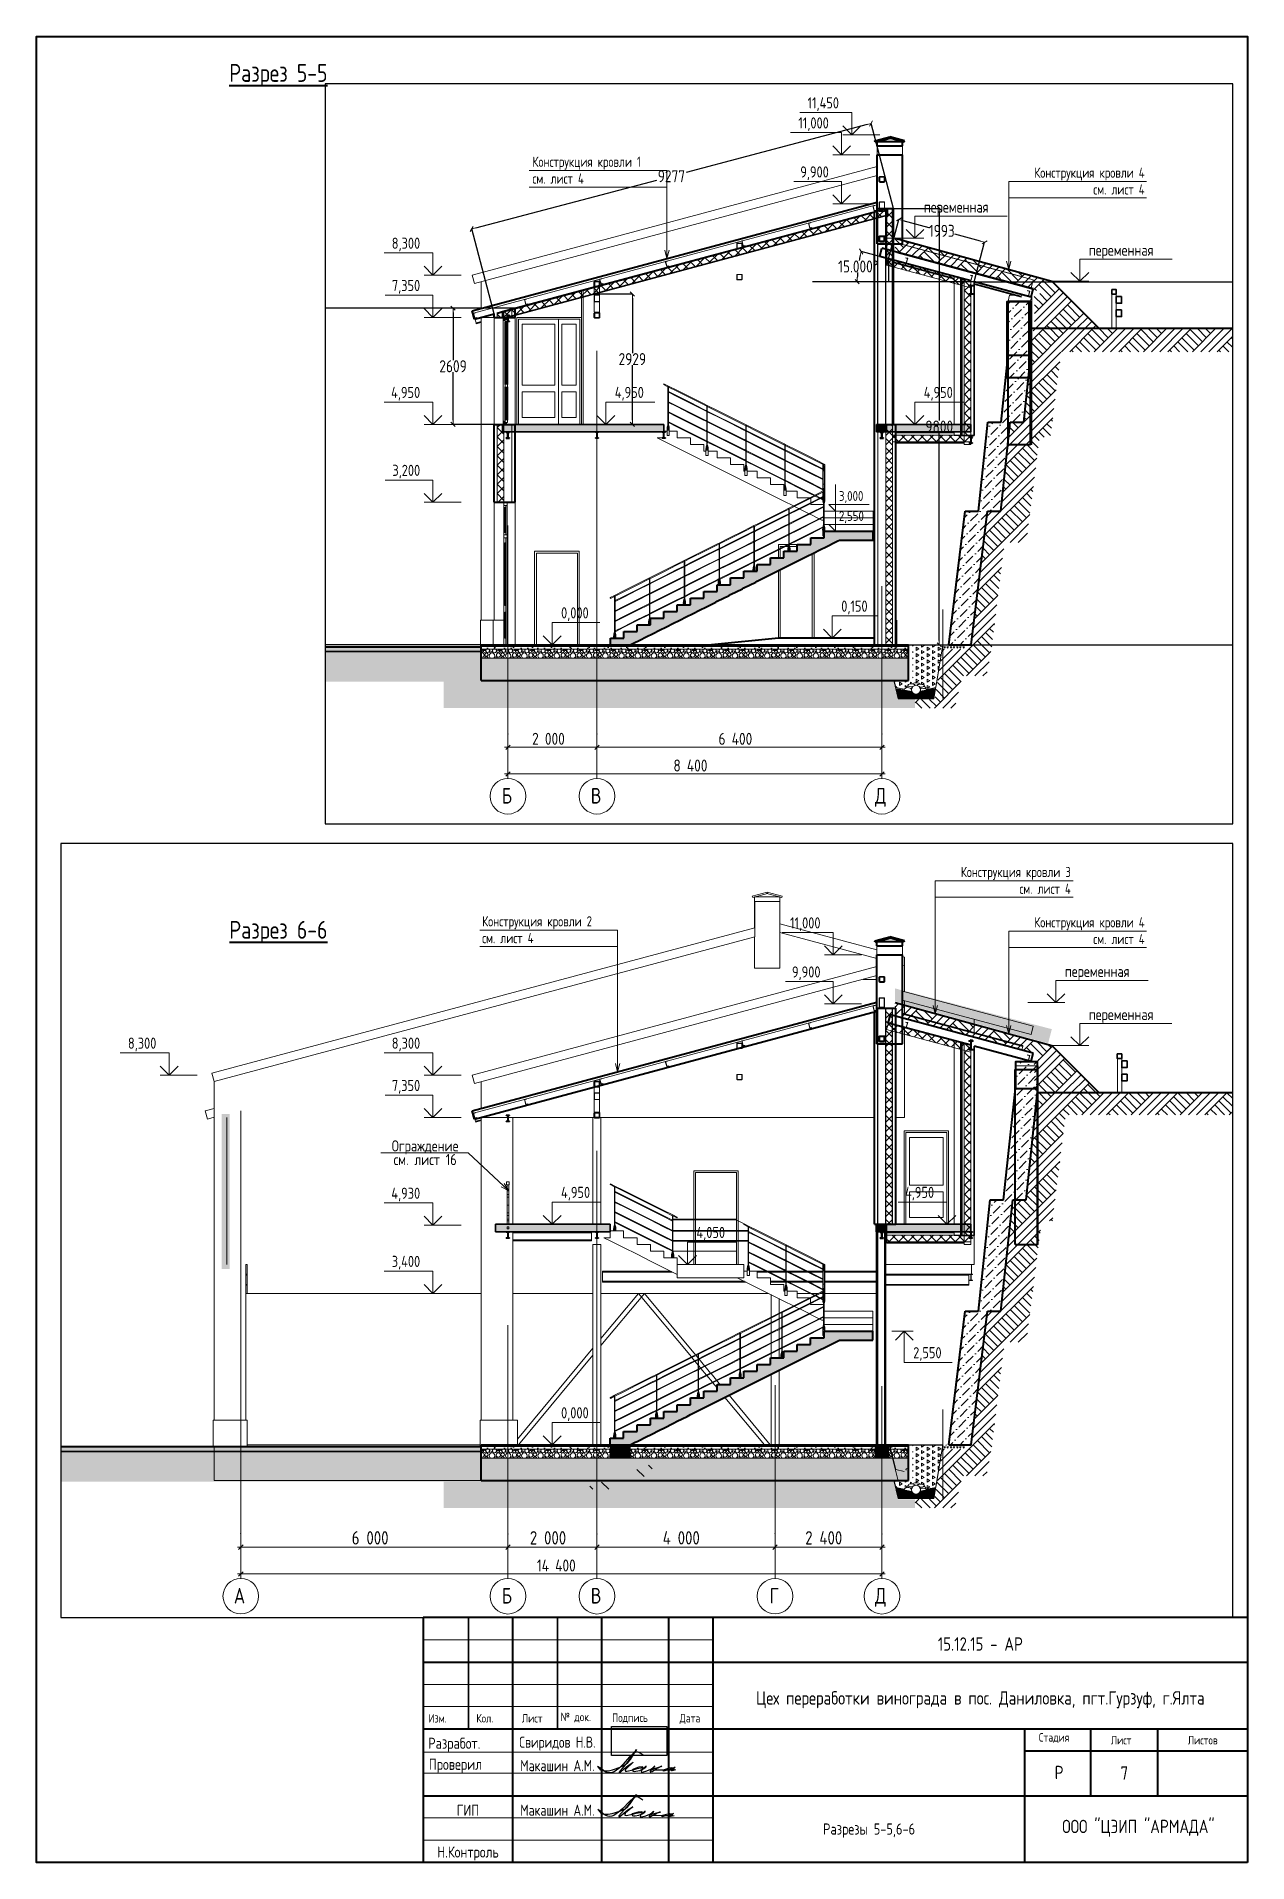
# Paper-space layout '7 Разрезы 5-5 6-6' of a CAD drawing. Header units: millimetres. Extents: x 20 to 292, y 5 to 415.
# The model-space entities are those that its viewports show. They can reach past a viewport. Long polylines and large blocks are cut down to what shows.
import ezdxf
from ezdxf.enums import TextEntityAlignment as Align

# ---------------------------------------------------------------- set-up
doc = ezdxf.new("R2010")
doc.units = ezdxf.units.MM
doc.header["$MEASUREMENT"] = 0
doc.header["$XCLIPFRAME"] = 2
doc.linetypes.add('Double Dashed copy', pattern=[3020, 2500, -200, 120, -200])
doc.linetypes.add('Штрихштриховая', pattern=[10936.110735, 5291.666508, -2116.666555, 1411.111116, -2116.666555])
for name, color, linetype in [('- Спрятан', 7, 'Continuous'), ('Двери ArchiCAD', 7, 'Continuous'), ('колонны', 7, 'Continuous'), ('крыша', 7, 'Continuous'), ('лестницы', 7, 'Continuous'), ('Окна ArchiCAD', 7, 'Continuous'), ('оси', 7, 'Continuous'), ('отделка', 7, 'Continuous'), ('перекрытие', 7, 'Continuous'), ('подп стены Инжзащита', 7, 'Continuous'), ('размеры', 7, 'Continuous'), ('размеры внутр', 7, 'Continuous'), ('стены наруж', 7, 'Continuous'), ('стены02', 7, 'Continuous'), ('текст', 7, 'Continuous'), ('чертеж', 7, 'Continuous')]:
    doc.layers.add(name, color=color, linetype=linetype)
for name, color, linetype, lineweight in [('- Спрятан_Ном._пера__96', 7, 'Continuous', 13), ('- Спрятан_Ном._пера__98', 7, 'Continuous', 35), ('0_Ном._пера__95', 251, 'Continuous', 13), ('0_Ном._пера__96', 7, 'Continuous', 13), ('0_Ном._пера__97', 7, 'Continuous', 20), ('0_Ном._пера__99', 7, 'Continuous', 40), ('ArchiCAD - master only_Ном._пера__1', 7, 'Continuous', 25), ('Двери ArchiCAD_Ном._пера__96', 7, 'Continuous', 13), ('Двери ArchiCAD_Ном._пера__97', 7, 'Continuous', 20), ('колонны_Ном._пера__96', 7, 'Continuous', 13), ('крыша_Ном._пера__96', 7, 'Continuous', 13), ('крыша_Ном._пера__97', 7, 'Continuous', 20), ('крыша_Ном._пера__99', 7, 'Continuous', 40), ('лестницы_Ном._пера__94', 252, 'Continuous', 13), ('лестницы_Ном._пера__96', 7, 'Continuous', 13), ('лестницы_Ном._пера__99', 7, 'Continuous', 40), ('линии_Ном._пера__99', 7, 'Continuous', 40), ('Окна ArchiCAD_Ном._пера__96', 7, 'Continuous', 13), ('Окна ArchiCAD_Ном._пера__97', 7, 'Continuous', 20), ('оси_Ном._пера__96', 7, 'Continuous', 13), ('оси_Ном._пера__97', 7, 'Continuous', 20), ('отделка_Ном._пера__96', 7, 'Continuous', 13), ('перекрытие_Ном._пера__94', 252, 'Continuous', 13), ('перекрытие_Ном._пера__96', 7, 'Continuous', 13), ('перекрытие_Ном._пера__97', 7, 'Continuous', 20), ('перекрытие_Ном._пера__98', 7, 'Continuous', 35), ('перекрытие_Ном._пера__99', 7, 'Continuous', 40), ('подп стены Инжзащита_Ном._пера__91', 255, 'Continuous', 13), ('подп стены Инжзащита_Ном._пера__94', 252, 'Continuous', 13), ('подп стены Инжзащита_Ном._пера__96', 7, 'Continuous', 13), ('подп стены Инжзащита_Ном._пера__97', 7, 'Continuous', 20), ('подп стены Инжзащита_Ном._пера__98', 7, 'Continuous', 35), ('подп стены Инжзащита_Ном._пера__99', 7, 'Continuous', 40), ('размеры внутр_Ном._пера__51', 98, 'Continuous', 50), ('размеры внутр_Ном._пера__96', 7, 'Continuous', 13), ('размеры внутр_Ном._пера__97', 7, 'Continuous', 20), ('размеры_Ном._пера__51', 98, 'Continuous', 50), ('размеры_Ном._пера__96', 7, 'Continuous', 13), ('стены наруж_Ном._пера__1', 7, 'Continuous', 25), ('стены наруж_Ном._пера__95', 251, 'Continuous', 13), ('стены наруж_Ном._пера__96', 7, 'Continuous', 13), ('стены наруж_Ном._пера__97', 7, 'Continuous', 20), ('стены наруж_Ном._пера__98', 7, 'Continuous', 35), ('стены наруж_Ном._пера__99', 7, 'Continuous', 40), ('стены02_Ном._пера__91', 255, 'Continuous', 13), ('стены02_Ном._пера__96', 7, 'Continuous', 13), ('стены02_Ном._пера__99', 7, 'Continuous', 40), ('текст_Ном._пера__1', 7, 'Continuous', 25), ('текст_Ном._пера__96', 7, 'Continuous', 13), ('текст_Ном._пера__99', 7, 'Continuous', 40), ('фермы_Ном._пера__96', 7, 'Continuous', 13), ('чертеж_Ном._пера__96', 7, 'Continuous', 13), ('чертеж_Ном._пера__97', 7, 'Continuous', 20), ('чертеж_Ном._пера__98', 7, 'Continuous', 35), ('чертеж_Ном._пера__99', 7, 'Continuous', 40), ('штриховка_Ном._пера__96', 7, 'Continuous', 13)]:
    doc.layers.add(name, color=color, linetype=linetype, lineweight=lineweight)
doc.layers.add('NonPlottable_0', color=7, linetype='Continuous', plot=False)
doc.styles.add('СГЕНЕРИР_СТИЛЬ_1', font='gost_2_304-81_type.ttf')
doc.dimstyles.new('СГЕНЕРИР_СТИЛЬ__1', dxfattribs={"dimtxt": 270.000005, "dimasz": 95, "dimexe": 0.18, "dimexo": 0, "dimgap": 0.09, "dimtad": 1, "dimtih": 1, "dimtoh": 1, "dimdec": 0, "dimzin": 0, "dimdsep": 46, "dimtxsty": 'СГЕНЕРИР_СТИЛЬ_1', "dimblk": 'ARROWHEAD_6', "dimblk1": 'ARROWHEAD_6', "dimblk2": 'ARROWHEAD_6', "dimcen": 0.09, "dimclrd": 7, "dimclre": 7, "dimclrt": 98, "dimadec": 0, "dimazin": 0, "dimtfac": 1, "dimtdec": 4, "dimtmove": 0, "dimatfit": 3, "dimfxl": 1, "dimtolj": 1, "dimtzin": 0, "dimarcsym": 0})
doc.dimstyles.new('СГЕНЕРИР_СТИЛЬ__2', dxfattribs={"dimtxt": 300, "dimasz": 95, "dimexe": 0.18, "dimexo": 0, "dimgap": 0.09, "dimtad": 1, "dimtih": 1, "dimtoh": 1, "dimdec": 0, "dimzin": 0, "dimdsep": 46, "dimtxsty": 'СГЕНЕРИР_СТИЛЬ_1', "dimblk": 'ARROWHEAD_6', "dimblk1": 'ARROWHEAD_6', "dimblk2": 'ARROWHEAD_6', "dimcen": 0.09, "dimclrd": 7, "dimclre": 7, "dimclrt": 7, "dimadec": 0, "dimazin": 0, "dimtfac": 1, "dimtdec": 4, "dimtmove": 0, "dimatfit": 3, "dimfxl": 1, "dimtolj": 1, "dimtzin": 0, "dimarcsym": 0})
picture_1 = doc.add_image_def('image1.bmp', size_in_pixel=(222, 116))
pattern_1 = [(90, (815641.12, 218544.26), (123.73335, 71.4375), [71.4375, -71.4375]), (30, (815641.12, 218544.26), (-123.733365, 71.437474), [71.4375, -71.4375]), (150, (815702.98, 218579.98), (-1.5e-05, 142.874974), [71.4375, -71.4375])]
pattern_2 = [(45, (0, 0), (-275.7716, 275.7716), []), (45, (-91.9, 91.9), (-551.543, 551.543), []), (45, (-183.85, 183.85), (-551.543, 551.543), []), (135, (-275.77, 275.77), (91.92388, 91.92388), [390, -390])]
pattern_3 = [(45, (0, 0), (-106.06602, 106.06602), []), (135, (0, 0), (106.06602, 106.06602), [])]
pattern_4 = [(45, (0, 0), (-212.132, 212.132), [225, -75, 0, -75]), (45, (26.52, 238.65), (-212.132, 212.132), [225, -75, 0, -75])]
pattern_5 = [(90, (866532.79, 218402.26), (123.73335, 71.4375), [71.4375, -71.4375]), (30, (866532.79, 218402.26), (-123.733365, 71.437474), [71.4375, -71.4375]), (150, (866594.66, 218437.98), (-1.5e-05, 142.874974), [71.4375, -71.4375])]
pattern_6 = [(45, (50891.67, -142), (-275.7716, 275.7716), []), (45, (50799.75, -50.1), (-551.543, 551.543), []), (45, (50707.8, 41.86), (-551.543, 551.543), []), (135, (50615.9, 133.78), (91.92388, 91.92388), [390, -390])]
pattern_7 = [(135, (866532.8, 218802.3), (1077.6307, 1077.6307), []), (135, (866173.6, 218802.3), (1077.6307, 1077.6307), []), (135, (865814.4, 218802.3), (1077.6307, 1077.6307), []), (135, (865455.2, 218802.3), (1077.6307, 1077.6307), [])]
pattern_8 = [(45, (50891.67, -142), (-212.132, 212.132), [225, -75, 0, -75]), (45, (50918.2, 96.66), (-212.132, 212.132), [225, -75, 0, -75])]
pattern_9 = [(45, (50891.67, -142), (-106.06602, 106.06602), []), (135, (50891.67, -142), (106.06602, 106.06602), [])]

psp = doc.layouts.new('7 Разрезы 5-5 6-6')

# ---------------------------------------------------------------- texts
at = {"layer": 'текст_Ном._пера__1', "linetype": 'Continuous', "insert": (267.5, 12.68), "char_height": 3, "attachment_point": 5, "style": 'СГЕНЕРИР_СТИЛЬ_1'}
psp.add_mtext('{ООО "ЦЭИП "АРМАДА"}', dxfattribs=at)
at = {"layer": 'текст_Ном._пера__96', "linetype": 'Continuous', "char_height": 1.916, "attachment_point": 7, "style": 'СГЕНЕРИР_СТИЛЬ_1'}
for s, insert in [('{Изм.}', (108.06, 36.41)), ('{Кол.}', (118.79, 36.42)), ('{Лист}', (129.02, 36.42)), ('{№ док.}', (137.73, 36.42)), ('{Подпись}', (149.29, 36.25)), ('{Дата}', (164.45, 36.06)), ('{Стадия}', (245.15, 31.83)), ('{Лист}', (261.3, 31.51)), ('{Листов}', (278.59, 31.51))]:
    psp.add_mtext(s, dxfattribs=dict(at, insert=insert))
at = {"layer": 'текст_Ном._пера__99', "linetype": 'Continuous', "style": 'СГЕНЕРИР_СТИЛЬ_1'}
for s, insert, char_height, attachment_point in [('{\\LРазрез 5-5}', (74.33, 406.28), 4, 5), ('{\\LРазрез 6-6}', (74.33, 213.88), 4, 5), ('{15.12.15 - АР}', (232, 54.05), 3, 5), ('{ Разработ.}', (106.7, 29.84), 2.5, 7), ('{\\W0.950000x;Свиридов Н.В.}', (137, 30.09), 2.5, 8), ('{ Проверил}', (106.83, 25.12), 2.5, 7), ('{\\W0.950000x;Макашин А.М.}', (137, 25.49), 2.5, 8), ('{Р}', (249.67, 25.2), 3, 5), ('{7}', (264.34, 25.08), 3, 5), ('{ГИП}', (116.91, 15.48), 2.5, 8), ('{\\W0.950000x;Макашин А.М.}', (137, 15.49), 2.5, 8), ('{Разрезы 5-5,6-6}', (207, 12.17), 2.5, 5), ('{Н.Контроль}', (116.91, 5.42), 2.5, 8)]:
    psp.add_mtext(s, dxfattribs=dict(at, insert=insert, char_height=char_height, attachment_point=attachment_point))
at = {"layer": 'текст_Ном._пера__99', "linetype": 'Continuous', "insert": (232, 41.54), "char_height": 3, "width": 120, "attachment_point": 5, "line_spacing_factor": 0.88181, "style": 'СГЕНЕРИР_СТИЛЬ_1'}
psp.add_mtext('{Цех переработки винограда в пос. Даниловка, пгт.Гурзуф, г.Ялта}', dxfattribs=at)

msp = doc.modelspace()

# ---------------------------------------------------------------- texts
at = {"layer": '0_Ном._пера__96', "linetype": 'Continuous', "insert": (112488.3, 6414.8), "char_height": 250, "attachment_point": 5, "line_spacing_factor": 0.736364, "style": 'СГЕНЕРИР_СТИЛЬ_1'}
msp.add_mtext('{Ограждение\\Pсм. лист 16}', dxfattribs=at)
at = {"layer": 'текст_Ном._пера__1', "linetype": 'Continuous', "char_height": 230, "style": 'СГЕНЕРИР_СТИЛЬ_1'}
for s, insert, attachment_point, line_spacing_factor in [('{\\W0.950000x;Конструкция кровли 3\\Pсм. лист 4}', (126990.4, 12530.5), 6, 0.981818), ('{\\W0.950000x;Конструкция кровли 2\\Pсм. лист 4}', (113767.8, 11423.1), 4, 0.981818), ('{\\W0.950000x;Конструкция кровли 4\\Pсм. лист 4}', (128649.1, 11401.5), 6, 0.981818), ('{\\W0.950000x;Конструкция кровли 1\\Pсм. лист 4}', (64006.2, 10657.5), 4, 0.982247), ('{\\W0.950000x;Конструкция кровли 4\\Pсм. лист 4}', (77757.5, 10413.1), 6, 0.981818)]:
    msp.add_mtext(s, dxfattribs=dict(at, insert=insert, attachment_point=attachment_point, line_spacing_factor=line_spacing_factor))

# ---------------------------------------------------------------- blocks, each defined once
blk = doc.blocks.new('Элемент разреза_1_1')
at = {"layer": 'крыша_Ном._пера__99', "linetype": 'Continuous'}
for p, q in [((71806, 8720), (71856, 8907)), ((73856, 8171), (71806, 8720)), ((75256, 7996), (71856, 8907)), ((75206, 7809), (73926, 8152)), ((75206, 7809), (75256, 7996))]:
    blk.add_line(p, q, dxfattribs=at)
blk = doc.blocks.new('Элемент разреза_2_1')
at = {"layer": 'крыша_Ном._пера__97', "linetype": 'Continuous'}
for p in [(72255, 9000), (75206, 8009)]:
    blk.add_line(p, (75256, 8196), dxfattribs=at)
blk = doc.blocks.new('Элемент разреза_3_1')
at = {"layer": 'подп стены Инжзащита_Ном._пера__96', "linetype": 'Continuous'}
for p, q in [((74693, 7716), (74723, 7852)), ((74823, 7852), (74723, 7852)), ((75046, 7852), (74994, 7852)), ((75193, 7716), (75223, 7852)), ((75223, 7852), (75217, 7852)), ((75223, 4500), (75223, 7852)), ((75223, 4500), (75193, 4500))]:
    blk.add_line(p, q, dxfattribs=at)
at = {"layer": 'подп стены Инжзащита_Ном._пера__99', "linetype": 'Continuous'}
for p, q in [((74693, 7716), (75193, 7716)), ((74693, 4500), (74693, 7716)), ((75193, 4500), (75193, 7716)), ((74693, 4500), (75193, 4500))]:
    blk.add_line(p, q, dxfattribs=at)
blk = doc.blocks.new('Элемент разреза_4_1')
at = {"layer": 'крыша_Ном._пера__99', "linetype": 'Continuous'}
for p, q in [((62656, 7500), (71746, 9936)), ((71746, 9736), (71746, 9936)), ((63216, 7450), (71746, 9736)), ((62706, 7313), (62656, 7500)), ((62706, 7313), (63146, 7431))]:
    blk.add_line(p, q, dxfattribs=at)
blk = doc.blocks.new('Элемент разреза_5_1')
at = {"layer": 'стены наруж_Ном._пера__1', "linetype": 'Continuous'}
for p, q in [((71766, 4950), (71766, 9800)), ((71766, 4950), (71766, 9800)), ((71946, 4950), (71946, 9800)), ((71946, 4950), (71946, 9800)), ((72096, 4950), (72096, 9800)), ((72096, 4950), (72096, 9800))]:
    blk.add_line(p, q, dxfattribs=at)
at = {"layer": 'стены наруж_Ном._пера__99', "linetype": 'Continuous'}
for p, q in [((71691, 9721), (71716, 9728)), ((71691, 4950), (71691, 9721)), ((71716, 9728), (71746, 9736)), ((71746, 9800), (71766, 9800)), ((71746, 9736), (71746, 9800)), ((71766, 9800), (71946, 9800)), ((71946, 9800), (72096, 9800)), ((72096, 9800), (72116, 9800)), ((72116, 4950), (72116, 9800)), ((71796, 9165), (71799, 9172)), ((71796, 9065), (71796, 9165)), ((71799, 9058), (71796, 9065)), ((71799, 9172), (71806, 9175)), ((71806, 9055), (71799, 9058)), ((71806, 9175), (71906, 9175)), ((71806, 9055), (71906, 9055)), ((71913, 9172), (71906, 9175)), ((71906, 9055), (71913, 9058)), ((71916, 9165), (71913, 9172)), ((71913, 9058), (71916, 9065)), ((71916, 9065), (71916, 9165)), ((71946, 4950), (72096, 4950))]:
    blk.add_line(p, q, dxfattribs=at)
blk = doc.blocks.new('Элемент разреза_6_1')
at = {"layer": 'лестницы_Ном._пера__94', "linetype": 'Continuous', "lineweight": 13}
for points in [[(71656, 2350), (71656, 2550), (70556, 2550), (70556, 2350)], [(65756, 5), (65756, 0), (66022, 0), (66153, 0), (66186, 0), (66203, 0), (66339, 68), (66356, 76), (66622, 210), (66656, 226), (66922, 360), (66956, 376), (67222, 510), (67256, 526), (67522, 660), (67556, 676), (67822, 810), (67856, 826), (68122, 960), (68156, 976), (68422, 1110), (68456, 1126), (68722, 1260), (68756, 1276), (69022, 1410), (69056, 1426), (69322, 1560), (69356, 1576), (69622, 1710), (69656, 1726), (69922, 1860), (69956, 1876), (70222, 2010), (70256, 2026), (70522, 2160), (70556, 2176), (70864, 2331), (70903, 2350), (70556, 2350), (70556, 2400), (70256, 2400), (70256, 2250), (69956, 2250), (69956, 2100), (69656, 2100), (69656, 1950), (69356, 1950), (69356, 1800), (69056, 1800), (69056, 1650), (68756, 1650), (68756, 1500), (68456, 1500), (68456, 1350), (68156, 1350), (68156, 1200), (67856, 1200), (67856, 1050), (67556, 1050), (67556, 900), (67256, 900), (67256, 750), (66956, 750), (66956, 600), (66656, 600), (66656, 450), (66356, 450), (66356, 300), (66056, 300), (66056, 150), (65756, 150)]]:
    blk.add_hatch(color=251, dxfattribs=at).paths.add_polyline_path(points)
at = {"layer": 'лестницы_Ном._пера__96', "linetype": 'Continuous'}
for p, q in [((66953, 5844), (66952, 5842)), ((67051, 5793), (66952, 5842)), ((66954, 5847), (66953, 5844)), ((66956, 5850), (66954, 5847)), ((66957, 5853), (66956, 5850)), ((66959, 5856), (66957, 5853)), ((66960, 5858), (66959, 5856)), ((66961, 5860), (66960, 5859)), ((66960, 5859), (66960, 5858)), ((66961, 5860), (66961, 5860)), ((67061, 5810), (66961, 5860)), ((67061, 5800), (67051, 5800)), ((67051, 4940), (67051, 5800)), ((67261, 5710), (67061, 5810)), ((67061, 4940), (67061, 5800)), ((67252, 5692), (67061, 5788)), ((67051, 5674), (67049, 5675)), ((67051, 5447), (67049, 5448)), ((67252, 5573), (67061, 5669)), ((67252, 5347), (67061, 5442)), ((67259, 5587), (67062, 5685)), ((67259, 5360), (67062, 5458)), ((67552, 5542), (67252, 5692)), ((67552, 5423), (67252, 5573)), ((67552, 5197), (67252, 5347)), ((67559, 5437), (67259, 5587)), ((67559, 5210), (67259, 5360)), ((67561, 5560), (67261, 5710)), ((67852, 5392), (67552, 5542)), ((67852, 5273), (67552, 5423)), ((67859, 5287), (67559, 5437)), ((67861, 5410), (67561, 5560)), ((67924, 5356), (67852, 5392)), ((67934, 5373), (67861, 5410)), ((67934, 5363), (67924, 5363)), ((67924, 4490), (67924, 5363)), ((68161, 5260), (67934, 5373)), ((67934, 4490), (67934, 5363)), ((68152, 5242), (67934, 5351)), ((67043, 4915), (67044, 4920)), ((67044, 4920), (67046, 4925)), ((67046, 4925), (67047, 4930)), ((67047, 4930), (67049, 4935)), ((67051, 5221), (67049, 5222)), ((67051, 4994), (67049, 4995)), ((67049, 4935), (67051, 4940)), ((67052, 4915), (67054, 4920)), ((67054, 4920), (67056, 4925)), ((67067, 4920), (67054, 4920)), ((67056, 4925), (67057, 4930)), ((67065, 4925), (67056, 4925)), ((67057, 4930), (67059, 4935)), ((67064, 4930), (67057, 4930)), ((67059, 4935), (67061, 4940)), ((67062, 4935), (67059, 4935)), ((67252, 5120), (67061, 5216)), ((67252, 4893), (67061, 4989)), ((67259, 5133), (67062, 5232)), ((67259, 4907), (67062, 5005)), ((67064, 4930), (67062, 4935)), ((67065, 4925), (67064, 4930)), ((67067, 4920), (67065, 4925)), ((67068, 4915), (67067, 4920)), ((67552, 4970), (67252, 5120)), ((67559, 4983), (67259, 5133)), ((67852, 5047), (67552, 5197)), ((67852, 4820), (67552, 4970)), ((67859, 5060), (67559, 5210)), ((67859, 4833), (67559, 4983)), ((67924, 5237), (67852, 5273)), ((67924, 5011), (67852, 5047)), ((67924, 5254), (67859, 5287)), ((67924, 5027), (67859, 5060)), ((68159, 5137), (67934, 5249)), ((68152, 5123), (67934, 5232)), ((68159, 4910), (67934, 5022)), ((68152, 4897), (67934, 5006)), ((68452, 5092), (68152, 5242)), ((68452, 4973), (68152, 5123)), ((68459, 4987), (68159, 5137)), ((68461, 5110), (68161, 5260)), ((68752, 4942), (68452, 5092)), ((68752, 4823), (68452, 4973)), ((68759, 4837), (68459, 4987)), ((68761, 4960), (68461, 5110)), ((68798, 4919), (68752, 4942)), ((68808, 4936), (68761, 4960)), ((68808, 4926), (68798, 4926)), ((68798, 4040), (68798, 4926)), ((69061, 4810), (68808, 4936)), ((68808, 4040), (68808, 4926)), ((66956, 4576), (66808, 4650)), ((66808, 4650), (66952, 4650)), ((67031, 4800), (66956, 4800)), ((67256, 4426), (66956, 4576)), ((67030, 4845), (67031, 4850)), ((67030, 4840), (67030, 4845)), ((67030, 4835), (67030, 4840)), ((67030, 4830), (67030, 4835)), ((67030, 4825), (67030, 4830)), ((67031, 4855), (67032, 4860)), ((67031, 4850), (67031, 4855)), ((67031, 4825), (67032, 4830)), ((67081, 4825), (67031, 4825)), ((67031, 4820), (67031, 4825)), ((67081, 4820), (67031, 4820)), ((67031, 4700), (67031, 4820)), ((67081, 4700), (67031, 4700)), ((67032, 4865), (67033, 4870)), ((67032, 4860), (67032, 4865)), ((67032, 4835), (67033, 4840)), ((67081, 4835), (67032, 4835)), ((67032, 4830), (67032, 4835)), ((67081, 4830), (67032, 4830)), ((67033, 4870), (67034, 4875)), ((67033, 4840), (67034, 4845)), ((67081, 4840), (67033, 4840)), ((67034, 4880), (67035, 4885)), ((67034, 4875), (67034, 4880)), ((67034, 4850), (67035, 4855)), ((67081, 4850), (67034, 4850)), ((67034, 4845), (67034, 4850)), ((67081, 4845), (67034, 4845)), ((67035, 4885), (67036, 4890)), ((67035, 4855), (67037, 4860)), ((67080, 4855), (67035, 4855)), ((67036, 4890), (67038, 4895)), ((67037, 4860), (67038, 4865)), ((67080, 4860), (67037, 4860)), ((67038, 4895), (67039, 4900)), ((67038, 4865), (67039, 4870)), ((67079, 4865), (67038, 4865)), ((67039, 4900), (67040, 4905)), ((67039, 4870), (67040, 4875)), ((67079, 4870), (67039, 4870)), ((67040, 4905), (67041, 4910)), ((67040, 4875), (67042, 4880)), ((67078, 4875), (67040, 4875)), ((67041, 4910), (67043, 4915)), ((67042, 4880), (67043, 4885)), ((67077, 4880), (67042, 4880)), ((67043, 4885), (67044, 4890)), ((67076, 4885), (67043, 4885)), ((67044, 4890), (67046, 4895)), ((67075, 4890), (67044, 4890)), ((67046, 4895), (67047, 4900)), ((67074, 4895), (67046, 4895)), ((67047, 4900), (67049, 4905)), ((67072, 4900), (67047, 4900)), ((67049, 4905), (67051, 4910)), ((67071, 4905), (67049, 4905)), ((67051, 4910), (67052, 4915)), ((67070, 4910), (67051, 4910)), ((67068, 4915), (67052, 4915)), ((67070, 4910), (67068, 4915)), ((67071, 4905), (67070, 4910)), ((67072, 4900), (67071, 4905)), ((67074, 4895), (67072, 4900)), ((67075, 4890), (67074, 4895)), ((67076, 4885), (67075, 4890)), ((67077, 4880), (67076, 4885)), ((67078, 4875), (67077, 4880)), ((67079, 4870), (67078, 4875)), ((67079, 4865), (67079, 4870)), ((67080, 4860), (67079, 4865)), ((67080, 4855), (67080, 4860)), ((67081, 4850), (67080, 4855)), ((67081, 4845), (67081, 4850)), ((67081, 4840), (67081, 4845)), ((67081, 4835), (67081, 4840)), ((67081, 4830), (67081, 4835)), ((67081, 4825), (67081, 4830)), ((67081, 4820), (67081, 4825)), ((67081, 4700), (67081, 4820)), ((67256, 4800), (67081, 4800)), ((67552, 4743), (67252, 4893)), ((67256, 4650), (67256, 4800)), ((67556, 4650), (67256, 4650)), ((67559, 4757), (67259, 4907)), ((67852, 4593), (67552, 4743)), ((67556, 4500), (67556, 4650)), ((67859, 4607), (67559, 4757)), ((67924, 4784), (67852, 4820)), ((67924, 4557), (67852, 4593)), ((67924, 4801), (67859, 4833)), ((67924, 4574), (67859, 4607)), ((68159, 4683), (67934, 4796)), ((68152, 4670), (67934, 4779)), ((68159, 4457), (67934, 4569)), ((68152, 4443), (67934, 4552)), ((68452, 4747), (68152, 4897)), ((68452, 4520), (68152, 4670)), ((68459, 4760), (68159, 4910)), ((68459, 4533), (68159, 4683)), ((68752, 4597), (68452, 4747)), ((68752, 4370), (68452, 4520)), ((68759, 4610), (68459, 4760)), ((68759, 4383), (68459, 4533)), ((68798, 4800), (68752, 4823)), ((68798, 4574), (68752, 4597)), ((68798, 4817), (68759, 4837)), ((68798, 4590), (68759, 4610)), ((69052, 4792), (68808, 4914)), ((69059, 4687), (68808, 4812)), ((69052, 4673), (68808, 4795)), ((69059, 4460), (68808, 4585)), ((69052, 4447), (68808, 4569)), ((69352, 4642), (69052, 4792)), ((69352, 4523), (69052, 4673)), ((69359, 4537), (69059, 4687)), ((69361, 4660), (69061, 4810)), ((69652, 4492), (69352, 4642)), ((69652, 4373), (69352, 4523)), ((69659, 4387), (69359, 4537)), ((69661, 4510), (69361, 4660)), ((69682, 4499), (69661, 4510)), ((67556, 4276), (67256, 4426)), ((67856, 4500), (67556, 4500)), ((67856, 4126), (67556, 4276)), ((67856, 4350), (67856, 4500)), ((67904, 4350), (67856, 4350)), ((68156, 3976), (67856, 4126)), ((67904, 4400), (67905, 4405)), ((67904, 4395), (67904, 4400)), ((67904, 4390), (67904, 4395)), ((67904, 4385), (67904, 4390)), ((67904, 4380), (67904, 4385)), ((67904, 4375), (67904, 4380)), ((67904, 4370), (67905, 4375)), ((67954, 4370), (67904, 4370)), ((67904, 4250), (67904, 4370)), ((67954, 4250), (67904, 4250)), ((67905, 4410), (67906, 4415)), ((67905, 4405), (67905, 4410)), ((67905, 4380), (67906, 4385)), ((67955, 4380), (67905, 4380)), ((67905, 4375), (67905, 4380)), ((67955, 4375), (67905, 4375)), ((67906, 4415), (67907, 4420)), ((67906, 4385), (67907, 4390)), ((67955, 4385), (67906, 4385)), ((67907, 4425), (67908, 4430)), ((67907, 4420), (67907, 4425)), ((67907, 4395), (67908, 4400)), ((67955, 4395), (67907, 4395)), ((67907, 4390), (67907, 4395)), ((67955, 4390), (67907, 4390)), ((67908, 4430), (67909, 4435)), ((67908, 4400), (67909, 4405)), ((67954, 4400), (67908, 4400)), ((67909, 4435), (67910, 4440)), ((67909, 4405), (67910, 4410)), ((67954, 4405), (67909, 4405)), ((67910, 4440), (67911, 4445)), ((67910, 4410), (67911, 4415)), ((67954, 4410), (67910, 4410)), ((67911, 4445), (67913, 4450)), ((67911, 4415), (67913, 4420)), ((67953, 4415), (67911, 4415)), ((67913, 4450), (67914, 4455)), ((67913, 4420), (67914, 4425)), ((67952, 4420), (67913, 4420)), ((67914, 4455), (67915, 4460)), ((67914, 4425), (67915, 4430)), ((67952, 4425), (67914, 4425)), ((67915, 4460), (67917, 4465)), ((67915, 4430), (67917, 4435)), ((67951, 4430), (67915, 4430)), ((67917, 4465), (67918, 4470)), ((67917, 4435), (67918, 4440)), ((67950, 4435), (67917, 4435)), ((67918, 4470), (67920, 4475)), ((67918, 4440), (67920, 4445)), ((67949, 4440), (67918, 4440)), ((67920, 4475), (67921, 4480)), ((67920, 4445), (67921, 4450)), ((67947, 4445), (67920, 4445)), ((67921, 4480), (67923, 4485)), ((67921, 4450), (67923, 4455)), ((67946, 4450), (67921, 4450)), ((67923, 4485), (67924, 4490)), ((67923, 4455), (67924, 4460)), ((67945, 4455), (67923, 4455)), ((67924, 4460), (67926, 4465)), ((67944, 4460), (67924, 4460)), ((67926, 4465), (67928, 4470)), ((67942, 4465), (67926, 4465)), ((67928, 4470), (67929, 4475)), ((67941, 4470), (67928, 4470)), ((67929, 4475), (67931, 4480)), ((67939, 4475), (67929, 4475)), ((67931, 4480), (67933, 4485)), ((67938, 4480), (67931, 4480)), ((67933, 4485), (67934, 4490)), ((67936, 4485), (67933, 4485)), ((67938, 4480), (67936, 4485)), ((67939, 4475), (67938, 4480)), ((67941, 4470), (67939, 4475)), ((67942, 4465), (67941, 4470)), ((67944, 4460), (67942, 4465)), ((67945, 4455), (67944, 4460)), ((67946, 4450), (67945, 4455)), ((67947, 4445), (67946, 4450)), ((67949, 4440), (67947, 4445)), ((67950, 4435), (67949, 4440)), ((67951, 4430), (67950, 4435)), ((67952, 4425), (67951, 4430)), ((67952, 4420), (67952, 4425)), ((67953, 4415), (67952, 4420)), ((67954, 4410), (67953, 4415)), ((67954, 4405), (67954, 4410)), ((67954, 4400), (67954, 4405)), ((67955, 4395), (67954, 4400)), ((67954, 4370), (67955, 4375)), ((67954, 4250), (67954, 4370)), ((68156, 4350), (67954, 4350)), ((67955, 4390), (67955, 4395)), ((67955, 4385), (67955, 4390)), ((67955, 4380), (67955, 4385)), ((67955, 4375), (67955, 4380)), ((68452, 4293), (68152, 4443)), ((68156, 4200), (68156, 4350)), ((68456, 4200), (68156, 4200)), ((68459, 4307), (68159, 4457)), ((68752, 4143), (68452, 4293)), ((68456, 4050), (68456, 4200)), ((68759, 4157), (68459, 4307)), ((68798, 4347), (68752, 4370)), ((68798, 4120), (68752, 4143)), ((68798, 4364), (68759, 4383)), ((68798, 4137), (68759, 4157)), ((69059, 4233), (68808, 4359)), ((69052, 4220), (68808, 4342)), ((69059, 4007), (68808, 4132)), ((69052, 3993), (68808, 4115)), ((69352, 4297), (69052, 4447)), ((69352, 4070), (69052, 4220)), ((69359, 4310), (69059, 4460)), ((69359, 4083), (69059, 4233)), ((69652, 4147), (69352, 4297)), ((69659, 4160), (69359, 4310)), ((69672, 4482), (69652, 4492)), ((69672, 4363), (69652, 4373)), ((69672, 4137), (69652, 4147)), ((69672, 4380), (69659, 4387)), ((69672, 4154), (69659, 4160)), ((69682, 4489), (69672, 4489)), ((69672, 3590), (69672, 4489)), ((69961, 4360), (69682, 4499)), ((69682, 3590), (69682, 4489)), ((69952, 4342), (69682, 4477)), ((69959, 4237), (69682, 4375)), ((69952, 4223), (69682, 4358)), ((69959, 4010), (69682, 4149)), ((69952, 3997), (69682, 4132)), ((70252, 4192), (69952, 4342)), ((70252, 4073), (69952, 4223)), ((70259, 4087), (69959, 4237)), ((70261, 4210), (69961, 4360)), ((70539, 4045), (70252, 4192)), ((70562, 4057), (70261, 4210)), ((70561, 4057), (70261, 4210)), ((68456, 3826), (68156, 3976)), ((68756, 4050), (68456, 4050)), ((68756, 3676), (68456, 3826)), ((68756, 3900), (68756, 4050)), ((68778, 3900), (68756, 3900)), ((68778, 3950), (68779, 3955)), ((68778, 3945), (68778, 3950)), ((68778, 3940), (68778, 3945)), ((68778, 3935), (68778, 3940)), ((68778, 3930), (68778, 3935)), ((68778, 3925), (68778, 3930)), ((68778, 3920), (68779, 3925)), ((68828, 3920), (68778, 3920)), ((68778, 3800), (68778, 3920)), ((68828, 3800), (68778, 3800)), ((68779, 3960), (68780, 3965)), ((68779, 3955), (68779, 3960)), ((68779, 3930), (68780, 3935)), ((68829, 3930), (68779, 3930)), ((68779, 3925), (68779, 3930)), ((68828, 3925), (68779, 3925)), ((68780, 3970), (68781, 3975)), ((68780, 3965), (68780, 3970)), ((68780, 3940), (68781, 3945)), ((68829, 3940), (68780, 3940)), ((68780, 3935), (68780, 3940)), ((68829, 3935), (68780, 3935)), ((68781, 3975), (68782, 3980)), ((68781, 3945), (68782, 3950)), ((68828, 3945), (68781, 3945)), ((68782, 3980), (68783, 3985)), ((68782, 3950), (68783, 3955)), ((68828, 3950), (68782, 3950)), ((68783, 3985), (68784, 3990)), ((68783, 3955), (68784, 3960)), ((68828, 3955), (68783, 3955)), ((68784, 3990), (68785, 3995)), ((68784, 3960), (68785, 3965)), ((68827, 3960), (68784, 3960)), ((68785, 3995), (68786, 4000)), ((68785, 3965), (68786, 3970)), ((68827, 3965), (68785, 3965)), ((68786, 4000), (68788, 4005)), ((68786, 3970), (68788, 3975)), ((68826, 3970), (68786, 3970)), ((68788, 4005), (68789, 4010)), ((68788, 3975), (68789, 3980)), ((68825, 3975), (68788, 3975)), ((68789, 4010), (68790, 4015)), ((68789, 3980), (68790, 3985)), ((68824, 3980), (68789, 3980)), ((68790, 4015), (68792, 4020)), ((68790, 3985), (68792, 3990)), ((68823, 3985), (68790, 3985)), ((68792, 4020), (68793, 4025)), ((68792, 3990), (68793, 3995)), ((68822, 3990), (68792, 3990)), ((68793, 4025), (68795, 4030)), ((68793, 3995), (68795, 4000)), ((68821, 3995), (68793, 3995)), ((68795, 4030), (68797, 4035)), ((68795, 4000), (68797, 4005)), ((68820, 4000), (68795, 4000)), ((68797, 4035), (68798, 4040)), ((68797, 4005), (68798, 4010)), ((68819, 4005), (68797, 4005)), ((68798, 4010), (68800, 4015)), ((68817, 4010), (68798, 4010)), ((68800, 4015), (68802, 4020)), ((68816, 4015), (68800, 4015)), ((68802, 4020), (68803, 4025)), ((68814, 4020), (68802, 4020)), ((68803, 4025), (68805, 4030)), ((68813, 4025), (68803, 4025)), ((68805, 4030), (68807, 4035)), ((68811, 4030), (68805, 4030)), ((68807, 4035), (68808, 4040)), ((68810, 4035), (68807, 4035)), ((68811, 4030), (68810, 4035)), ((68813, 4025), (68811, 4030)), ((68814, 4020), (68813, 4025)), ((68816, 4015), (68814, 4020)), ((68817, 4010), (68816, 4015)), ((68819, 4005), (68817, 4010)), ((68820, 4000), (68819, 4005)), ((68821, 3995), (68820, 4000)), ((68822, 3990), (68821, 3995)), ((68823, 3985), (68822, 3990)), ((68824, 3980), (68823, 3985)), ((68825, 3975), (68824, 3980)), ((68826, 3970), (68825, 3975)), ((68827, 3965), (68826, 3970)), ((68827, 3960), (68827, 3965)), ((68828, 3955), (68827, 3960)), ((68828, 3950), (68828, 3955)), ((68828, 3945), (68828, 3950)), ((68829, 3940), (68828, 3945)), ((68828, 3925), (68829, 3930)), ((68828, 3920), (68828, 3925)), ((68828, 3800), (68828, 3920)), ((69056, 3900), (68828, 3900)), ((68829, 3935), (68829, 3940)), ((68829, 3930), (68829, 3935)), ((69352, 3843), (69052, 3993)), ((69056, 3750), (69056, 3900)), ((69356, 3750), (69056, 3750)), ((69359, 3857), (69059, 4007)), ((69652, 3920), (69352, 4070)), ((69652, 3693), (69352, 3843)), ((69356, 3600), (69356, 3750)), ((69659, 3933), (69359, 4083)), ((69659, 3707), (69359, 3857)), ((69672, 3910), (69652, 3920)), ((69672, 3683), (69652, 3693)), ((69672, 3927), (69659, 3933)), ((69672, 3700), (69659, 3707)), ((69959, 3783), (69682, 3922)), ((69952, 3770), (69682, 3905)), ((69959, 3557), (69682, 3695)), ((70252, 3847), (69952, 3997)), ((70252, 3620), (69952, 3770)), ((70259, 3860), (69959, 4010)), ((70259, 3633), (69959, 3783)), ((70526, 3935), (70252, 4073)), ((70526, 3708), (70252, 3847)), ((70526, 3951), (70259, 4087)), ((70526, 3724), (70259, 3860)), ((70528, 4050), (70526, 4050)), ((70526, 3949), (70526, 4050)), ((70526, 3722), (70526, 3938)), ((70526, 3495), (70526, 3711)), ((70536, 3900), (70543, 4048)), ((70537, 3905), (70536, 3902)), ((70536, 3902), (70536, 3900)), ((70536, 3750), (70536, 3900)), ((70536, 3600), (70536, 3750)), ((70537, 3925), (70541, 4046)), ((70539, 3906), (70537, 3905)), ((70538, 3965), (70539, 4045)), ((70541, 4046), (70539, 4045)), ((70542, 3907), (70539, 3906)), ((70543, 4048), (70541, 4046)), ((70546, 3908), (70542, 3907)), ((70546, 4050), (70543, 4048)), ((70543, 4047), (70543, 4048)), ((70549, 4052), (70546, 4050)), ((70549, 3908), (70546, 3908)), ((70552, 3908), (70549, 3908)), ((70556, 3908), (70552, 3908)), ((70557, 4056), (70555, 4055)), ((70559, 3907), (70556, 3908)), ((70559, 4057), (70557, 4056)), ((70560, 4057), (70559, 4057)), ((70562, 3906), (70559, 3907)), ((70561, 4057), (70560, 4058)), ((70561, 4057), (70560, 4057)), ((70562, 4057), (70561, 4057)), ((70576, 4050), (70561, 4050)), ((70562, 4056), (70562, 4057)), ((70562, 4050), (70562, 4056)), ((70562, 4050), (70562, 4053)), ((70562, 3906), (70562, 4029)), ((70564, 3905), (70562, 3906)), ((70564, 3905), (70563, 4020)), ((70565, 3902), (70563, 3969)), ((70565, 3902), (70564, 3905)), ((70564, 3905), (70564, 3905)), ((70566, 3900), (70565, 3919)), ((70566, 3900), (70565, 3902)), ((70566, 3750), (70566, 3900)), ((70566, 3600), (70566, 3750)), ((70576, 3290), (70576, 4050)), ((69056, 3526), (68756, 3676)), ((69356, 3376), (69056, 3526)), ((69656, 3600), (69356, 3600)), ((69656, 3226), (69356, 3376)), ((69651, 3490), (69652, 3495)), ((69651, 3485), (69651, 3490)), ((69651, 3480), (69651, 3485)), ((69652, 3475), (69651, 3480)), ((69652, 3505), (69653, 3510)), ((69652, 3500), (69652, 3505)), ((69652, 3495), (69652, 3500)), ((69652, 3475), (69653, 3480)), ((69702, 3475), (69652, 3475)), ((69652, 3470), (69652, 3475)), ((69702, 3470), (69652, 3470)), ((69652, 3350), (69652, 3470)), ((69702, 3350), (69652, 3350)), ((69653, 3515), (69654, 3520)), ((69653, 3510), (69653, 3515)), ((69653, 3485), (69654, 3490)), ((69702, 3485), (69653, 3485)), ((69653, 3480), (69653, 3485)), ((69702, 3480), (69653, 3480)), ((69654, 3520), (69655, 3525)), ((69654, 3490), (69655, 3495)), ((69702, 3490), (69654, 3490)), ((69655, 3525), (69656, 3530)), ((69655, 3495), (69656, 3500)), ((69702, 3495), (69655, 3495)), ((69656, 3530), (69656, 3600)), ((69656, 3530), (69657, 3535)), ((69656, 3500), (69657, 3505)), ((69702, 3500), (69656, 3500)), ((69657, 3535), (69658, 3540)), ((69657, 3505), (69658, 3510)), ((69702, 3505), (69657, 3505)), ((69658, 3540), (69659, 3545)), ((69658, 3510), (69659, 3515)), ((69701, 3510), (69658, 3510)), ((69659, 3545), (69660, 3550)), ((69659, 3515), (69660, 3520)), ((69700, 3515), (69659, 3515)), ((69660, 3550), (69661, 3555)), ((69660, 3520), (69661, 3525)), ((69700, 3520), (69660, 3520)), ((69661, 3555), (69663, 3560)), ((69661, 3525), (69663, 3530)), ((69699, 3525), (69661, 3525)), ((69663, 3560), (69664, 3565)), ((69663, 3530), (69664, 3535)), ((69698, 3530), (69663, 3530)), ((69664, 3565), (69666, 3570)), ((69664, 3535), (69666, 3540)), ((69697, 3535), (69664, 3535)), ((69666, 3570), (69667, 3575)), ((69666, 3540), (69667, 3545)), ((69696, 3540), (69666, 3540)), ((69667, 3575), (69669, 3580)), ((69667, 3545), (69669, 3550)), ((69695, 3545), (69667, 3545)), ((69669, 3580), (69670, 3585)), ((69669, 3550), (69670, 3555)), ((69694, 3550), (69669, 3550)), ((69670, 3585), (69672, 3590)), ((69670, 3555), (69672, 3560)), ((69692, 3555), (69670, 3555)), ((69672, 3560), (69674, 3565)), ((69691, 3560), (69672, 3560)), ((69674, 3565), (69675, 3570)), ((69690, 3565), (69674, 3565)), ((69675, 3570), (69677, 3575)), ((69688, 3570), (69675, 3570)), ((69677, 3575), (69679, 3580)), ((69687, 3575), (69677, 3575)), ((69679, 3580), (69680, 3585)), ((69685, 3580), (69679, 3580)), ((69680, 3585), (69682, 3590)), ((69684, 3585), (69680, 3585)), ((69952, 3543), (69682, 3678)), ((69685, 3580), (69684, 3585)), ((69687, 3575), (69685, 3580)), ((69688, 3570), (69687, 3575)), ((69690, 3565), (69688, 3570)), ((69691, 3560), (69690, 3565)), ((69692, 3555), (69691, 3560)), ((69694, 3550), (69692, 3555)), ((69695, 3545), (69694, 3550)), ((69696, 3540), (69695, 3545)), ((69697, 3535), (69696, 3540)), ((69698, 3530), (69697, 3535)), ((69699, 3525), (69698, 3530)), ((69700, 3520), (69699, 3525)), ((69700, 3515), (69700, 3520)), ((69701, 3510), (69700, 3515)), ((69702, 3505), (69701, 3510)), ((69702, 3500), (69702, 3505)), ((69702, 3495), (69702, 3500)), ((69702, 3490), (69702, 3495)), ((69702, 3485), (69702, 3490)), ((69702, 3480), (69702, 3485)), ((69702, 3475), (69702, 3480)), ((69702, 3470), (69702, 3475)), ((69702, 3350), (69702, 3470)), ((69956, 3450), (69702, 3450)), ((69951, 3160), (70251, 3310)), ((70252, 3393), (69952, 3543)), ((69956, 3300), (69956, 3450)), ((70230, 3300), (69956, 3300)), ((70259, 3407), (69959, 3557)), ((69960, 3142), (70260, 3292)), ((70251, 3310), (70540, 3457)), ((70251, 3310), (70539, 3457)), ((70251, 3309), (70251, 3310)), ((70251, 3310), (70251, 3310)), ((70252, 3308), (70251, 3309)), ((70526, 3481), (70252, 3620)), ((70333, 3352), (70252, 3393)), ((70252, 3187), (70544, 3335)), ((70253, 3306), (70252, 3308)), ((70254, 3303), (70253, 3306)), ((70256, 3300), (70254, 3303)), ((70257, 3297), (70256, 3300)), ((70256, 3188), (70256, 3290)), ((70259, 3294), (70257, 3297)), ((70526, 3497), (70259, 3633)), ((70350, 3360), (70259, 3407)), ((70259, 3173), (70546, 3319)), ((70260, 3292), (70259, 3294)), ((70260, 3292), (70546, 3436)), ((70456, 3290), (70356, 3341)), ((70472, 3298), (70372, 3349)), ((70536, 3249), (70472, 3282)), ((70540, 3264), (70488, 3290)), ((70525, 3285), (70526, 3290)), ((70543, 3285), (70525, 3285)), ((70525, 3280), (70525, 3285)), ((70543, 3280), (70525, 3280)), ((70525, 3275), (70525, 3280)), ((70526, 3450), (70526, 3485)), ((70526, 3325), (70526, 3426)), ((70526, 3290), (70526, 3309)), ((70543, 3290), (70526, 3290)), ((70537, 3605), (70536, 3602)), ((70538, 3535), (70536, 3602)), ((70537, 3575), (70536, 3600)), ((70539, 3606), (70537, 3605)), ((70537, 3604), (70537, 3605)), ((70539, 3458), (70537, 3605)), ((70542, 3607), (70539, 3606)), ((70539, 3457), (70539, 3606)), ((70540, 3457), (70539, 3457)), ((70539, 3456), (70540, 3457)), ((70541, 3457), (70540, 3457)), ((70543, 3457), (70541, 3457)), ((70546, 3608), (70542, 3607)), ((70544, 3456), (70543, 3457)), ((70543, 3403), (70543, 3435)), ((70544, 3350), (70543, 3435)), ((70543, 3334), (70543, 3403)), ((70543, 3253), (70543, 3318)), ((70547, 3455), (70544, 3456)), ((70544, 3335), (70545, 3436)), ((70546, 3334), (70544, 3335)), ((70549, 3608), (70546, 3608)), ((70556, 3450), (70546, 3450)), ((70546, 2690), (70546, 3450)), ((70552, 3608), (70549, 3608)), ((70552, 3452), (70549, 3454)), ((70556, 3608), (70552, 3608)), ((70555, 3450), (70552, 3452)), ((70559, 3607), (70556, 3608)), ((70558, 3448), (70556, 3450)), ((70556, 2690), (70556, 3450)), ((70556, 3441), (70562, 3445)), ((70557, 3327), (70556, 3328)), ((70556, 3324), (70557, 3325)), ((70557, 3327), (70558, 3442)), ((70557, 3325), (70557, 3342)), ((70557, 3325), (70557, 3327)), ((70558, 3448), (70566, 3600)), ((70561, 3446), (70558, 3448)), ((70558, 3403), (70558, 3442)), ((70558, 3253), (70558, 3403)), ((70576, 3290), (70558, 3290)), ((70575, 3285), (70558, 3285)), ((70575, 3280), (70558, 3280)), ((70562, 3606), (70559, 3607)), ((70561, 3446), (70565, 3581)), ((70562, 3445), (70561, 3446)), ((70564, 3605), (70562, 3606)), ((70562, 3445), (70563, 3531)), ((70565, 3602), (70564, 3605)), ((70574, 3275), (70575, 3280)), ((70575, 3285), (70576, 3290)), ((70575, 3280), (70575, 3285)), ((70576, 3280), (70576, 3285)), ((70576, 3275), (70576, 3280)), ((69351, 2860), (69651, 3010)), ((69352, 2737), (69652, 2887)), ((69359, 2723), (69659, 2873)), ((69360, 2842), (69660, 2992)), ((69651, 3010), (69763, 3066)), ((69652, 2887), (69763, 2942)), ((69869, 3119), (69656, 3226)), ((69659, 2873), (69763, 2925)), ((69660, 2992), (69763, 3044)), ((69763, 3066), (69951, 3160)), ((69773, 3056), (69763, 3056)), ((69763, 2240), (69763, 3056)), ((69773, 3049), (69960, 3142)), ((69773, 2240), (69773, 3056)), ((69773, 2947), (69952, 3037)), ((69773, 2930), (69959, 3023)), ((69956, 3076), (69891, 3108)), ((69952, 3037), (70252, 3187)), ((69952, 2810), (70252, 2960)), ((69993, 3057), (69956, 3076)), ((69959, 3023), (70259, 3173)), ((69959, 2797), (70259, 2947)), ((70220, 2944), (70010, 3049)), ((70256, 2926), (70237, 2935)), ((70253, 3185), (70252, 3187)), ((70252, 2960), (70544, 3108)), ((70253, 2958), (70252, 2960)), ((70252, 2733), (70544, 2881)), ((70256, 3180), (70253, 3185)), ((70256, 2953), (70253, 2958)), ((70258, 3175), (70256, 3180)), ((70256, 3150), (70256, 3172)), ((70507, 3150), (70256, 3150)), ((70258, 2949), (70256, 2953)), ((70445, 2831), (70256, 2926)), ((70259, 3173), (70258, 3175)), ((70259, 2947), (70258, 2949)), ((70259, 2947), (70546, 3093)), ((70543, 3150), (70507, 3150)), ((70543, 3275), (70525, 3275)), ((70525, 3271), (70525, 3275)), ((70527, 3250), (70526, 3254)), ((70543, 3270), (70527, 3270)), ((70535, 3250), (70527, 3250)), ((70527, 3245), (70527, 3250)), ((70543, 3245), (70527, 3245)), ((70528, 3240), (70527, 3245)), ((70543, 3240), (70528, 3240)), ((70529, 3235), (70528, 3240)), ((70543, 3235), (70529, 3235)), ((70529, 3230), (70529, 3235)), ((70543, 3230), (70529, 3230)), ((70530, 3225), (70529, 3230)), ((70543, 3225), (70530, 3225)), ((70531, 3220), (70530, 3225)), ((70543, 3220), (70531, 3220)), ((70533, 3215), (70531, 3220)), ((70543, 3215), (70533, 3215)), ((70534, 3210), (70533, 3215)), ((70543, 3210), (70534, 3210)), ((70535, 3205), (70534, 3210)), ((70543, 3205), (70535, 3205)), ((70536, 3200), (70535, 3205)), ((70543, 3200), (70536, 3200)), ((70538, 3195), (70536, 3200)), ((70543, 3265), (70537, 3265)), ((70543, 3195), (70538, 3195)), ((70539, 3190), (70538, 3195)), ((70543, 3190), (70539, 3190)), ((70541, 3185), (70539, 3190)), ((70543, 3185), (70541, 3185)), ((70542, 3180), (70541, 3185)), ((70543, 3180), (70542, 3180)), ((70543, 3178), (70542, 3180)), ((70545, 3257), (70543, 3253)), ((70543, 3177), (70543, 3253)), ((70544, 3123), (70543, 3253)), ((70543, 3108), (70543, 3177)), ((70543, 3027), (70543, 3091)), ((70545, 3030), (70543, 3027)), ((70543, 2950), (70543, 3027)), ((70544, 2897), (70543, 3027)), ((70543, 2881), (70543, 2950)), ((70544, 3108), (70545, 3257)), ((70546, 3107), (70544, 3108)), ((70544, 2881), (70545, 3030)), ((70546, 2881), (70544, 2881)), ((70546, 3257), (70545, 3257)), ((70545, 3257), (70545, 3257)), ((70546, 3030), (70545, 3030)), ((70558, 3253), (70556, 3257)), ((70556, 3257), (70556, 3257)), ((70557, 3100), (70556, 3101)), ((70556, 3098), (70557, 3099)), ((70558, 3027), (70556, 3030)), ((70556, 3030), (70556, 3030)), ((70557, 2873), (70556, 2875)), ((70556, 2871), (70557, 2872)), ((70557, 3100), (70558, 3253)), ((70557, 3099), (70557, 3116)), ((70557, 3099), (70557, 3100)), ((70557, 2873), (70558, 3027)), ((70557, 2872), (70557, 2889)), ((70557, 2872), (70557, 2873)), ((70574, 3275), (70558, 3275)), ((70574, 3270), (70558, 3270)), ((70573, 3265), (70558, 3265)), ((70572, 3260), (70558, 3260)), ((70571, 3255), (70558, 3255)), ((70558, 3177), (70558, 3253)), ((70570, 3250), (70558, 3250)), ((70569, 3245), (70558, 3245)), ((70567, 3240), (70558, 3240)), ((70566, 3235), (70558, 3235)), ((70565, 3230), (70558, 3230)), ((70563, 3225), (70558, 3225)), ((70562, 3220), (70558, 3220)), ((70560, 3215), (70558, 3215)), ((70559, 3210), (70558, 3210)), ((70558, 3208), (70559, 3210)), ((70558, 3178), (70559, 3180)), ((70558, 3027), (70558, 3177)), ((70558, 2950), (70558, 3027)), ((71656, 3000), (70558, 3000)), ((70558, 2800), (70558, 2950)), ((70559, 3210), (70560, 3215)), ((70559, 3180), (70560, 3185)), ((70560, 3215), (70562, 3220)), ((70560, 3185), (70562, 3190)), ((70562, 3220), (70563, 3225)), ((70562, 3190), (70563, 3195)), ((70563, 3225), (70565, 3230)), ((70563, 3195), (70565, 3200)), ((70565, 3230), (70566, 3235)), ((70565, 3200), (70566, 3205)), ((70566, 3235), (70567, 3240)), ((70566, 3205), (70567, 3210)), ((70567, 3240), (70569, 3245)), ((70567, 3210), (70569, 3215)), ((70569, 3245), (70570, 3250)), ((70569, 3215), (70570, 3220)), ((70570, 3250), (70571, 3255)), ((70570, 3220), (70571, 3225)), ((70571, 3255), (70572, 3260)), ((70571, 3225), (70572, 3230)), ((70572, 3260), (70573, 3265)), ((70572, 3230), (70573, 3235)), ((70573, 3265), (70574, 3270)), ((70573, 3235), (70574, 3240)), ((70574, 3270), (70574, 3275)), ((70574, 3245), (70575, 3250)), ((70574, 3240), (70574, 3245)), ((70575, 3255), (70576, 3260)), ((70575, 3250), (70575, 3255)), ((70576, 3270), (70576, 3275)), ((70576, 3265), (70576, 3270)), ((70576, 3260), (70576, 3265)), ((71656, 2850), (71656, 3000)), ((68451, 2410), (68751, 2560)), ((68460, 2392), (68760, 2542)), ((68751, 2560), (68981, 2675)), ((68752, 2437), (68981, 2551)), ((68759, 2423), (68981, 2534)), ((68760, 2542), (68981, 2653)), ((68981, 2675), (69051, 2710)), ((68991, 2665), (68981, 2665)), ((68981, 1790), (68981, 2665)), ((68991, 2658), (69060, 2692)), ((68991, 1790), (68991, 2665)), ((68991, 2556), (69052, 2587)), ((68991, 2539), (69059, 2573)), ((69051, 2710), (69351, 2860)), ((69052, 2587), (69352, 2737)), ((69052, 2360), (69352, 2510)), ((69059, 2573), (69359, 2723)), ((69059, 2347), (69359, 2497)), ((69060, 2692), (69360, 2842)), ((69352, 2510), (69652, 2660)), ((69359, 2497), (69659, 2647)), ((69652, 2660), (69763, 2715)), ((69652, 2433), (69763, 2489)), ((69659, 2647), (69763, 2699)), ((69659, 2420), (69763, 2472)), ((69773, 2720), (69952, 2810)), ((69773, 2704), (69959, 2797)), ((69773, 2494), (69952, 2583)), ((69773, 2477), (69959, 2570)), ((69952, 2583), (70252, 2733)), ((69952, 2357), (70252, 2507)), ((69959, 2570), (70259, 2720)), ((69959, 2343), (70259, 2493)), ((70253, 2731), (70252, 2733)), ((70252, 2507), (70534, 2649)), ((70253, 2505), (70252, 2507)), ((70256, 2727), (70253, 2731)), ((70256, 2500), (70253, 2505)), ((70258, 2722), (70256, 2727)), ((70258, 2495), (70256, 2500)), ((70259, 2720), (70258, 2722)), ((70259, 2493), (70258, 2495)), ((70259, 2720), (70546, 2866)), ((70259, 2493), (70530, 2631)), ((70507, 2800), (70461, 2823)), ((70543, 2800), (70507, 2800)), ((70525, 2595), (70526, 2600)), ((70525, 2590), (70525, 2595)), ((70525, 2585), (70525, 2590)), ((70525, 2580), (70525, 2585)), ((70525, 2575), (70525, 2580)), ((70526, 2605), (70527, 2610)), ((70526, 2600), (70526, 2605)), ((70526, 2575), (70527, 2580)), ((70576, 2575), (70526, 2575)), ((70526, 2570), (70526, 2575)), ((70576, 2570), (70526, 2570)), ((70526, 2450), (70526, 2570)), ((70527, 2615), (70528, 2620)), ((70527, 2610), (70527, 2615)), ((70527, 2585), (70528, 2590)), ((70576, 2585), (70527, 2585)), ((70527, 2580), (70527, 2585)), ((70576, 2580), (70527, 2580)), ((70528, 2620), (70529, 2625)), ((70528, 2590), (70529, 2595)), ((70576, 2590), (70528, 2590)), ((70529, 2630), (70530, 2635)), ((70529, 2625), (70529, 2630)), ((70529, 2600), (70530, 2605)), ((70576, 2600), (70529, 2600)), ((70529, 2595), (70529, 2600)), ((70576, 2595), (70529, 2595)), ((70530, 2635), (70531, 2640)), ((70530, 2605), (70532, 2610)), ((70575, 2605), (70530, 2605)), ((70531, 2640), (70533, 2645)), ((70532, 2610), (70533, 2615)), ((70575, 2610), (70532, 2610)), ((70533, 2645), (70534, 2650)), ((70533, 2615), (70534, 2620)), ((70574, 2615), (70533, 2615)), ((70534, 2650), (70535, 2655)), ((70534, 2620), (70535, 2625)), ((70574, 2620), (70534, 2620)), ((70535, 2655), (70536, 2660)), ((70535, 2625), (70537, 2630)), ((70573, 2625), (70535, 2625)), ((70536, 2660), (70538, 2665)), ((70537, 2630), (70538, 2635)), ((70572, 2630), (70537, 2630)), ((70538, 2665), (70539, 2670)), ((70538, 2635), (70539, 2640)), ((70571, 2635), (70538, 2635)), ((70539, 2670), (70541, 2675)), ((70539, 2640), (70541, 2645)), ((70570, 2640), (70539, 2640)), ((70541, 2675), (70542, 2680)), ((70541, 2645), (70542, 2650)), ((70569, 2645), (70541, 2645)), ((70542, 2680), (70544, 2685)), ((70542, 2650), (70544, 2655)), ((70552, 2650), (70542, 2650)), ((70543, 2800), (70543, 2865)), ((70545, 2804), (70543, 2800)), ((70544, 2685), (70543, 2800)), ((70544, 2686), (70545, 2804)), ((70544, 2685), (70546, 2690)), ((70544, 2655), (70546, 2660)), ((70554, 2655), (70544, 2655)), ((70546, 2804), (70545, 2804)), ((70546, 2660), (70547, 2665)), ((70555, 2660), (70546, 2660)), ((70547, 2665), (70549, 2670)), ((70556, 2665), (70547, 2665)), ((70549, 2670), (70551, 2675)), ((70557, 2670), (70549, 2670)), ((70551, 2675), (70552, 2680)), ((70557, 2675), (70551, 2675)), ((70552, 2680), (70554, 2685)), ((70556, 2680), (70552, 2680)), ((70557, 2647), (70553, 2650)), ((70554, 2685), (70556, 2690)), ((70556, 2685), (70554, 2685)), ((70558, 2800), (70556, 2804)), ((70556, 2804), (70556, 2804)), ((70557, 2678), (70558, 2800)), ((71656, 2700), (70557, 2700)), ((70559, 2680), (70557, 2685)), ((70559, 2680), (70557, 2680)), ((70557, 2673), (70557, 2676)), ((70560, 2675), (70557, 2675)), ((70557, 2668), (70557, 2671)), ((70562, 2670), (70557, 2670)), ((70557, 2663), (70557, 2666)), ((70563, 2665), (70557, 2665)), ((70557, 2647), (70557, 2662)), ((70565, 2660), (70557, 2660)), ((70566, 2655), (70557, 2655)), ((70567, 2650), (70557, 2650)), ((70557, 2646), (70557, 2647)), ((71656, 2850), (70558, 2850)), ((70560, 2675), (70559, 2680)), ((70562, 2670), (70560, 2675)), ((70563, 2665), (70562, 2670)), ((70565, 2660), (70563, 2665)), ((70566, 2655), (70565, 2660)), ((70567, 2650), (70566, 2655)), ((70569, 2645), (70567, 2650)), ((70570, 2640), (70569, 2645)), ((70571, 2635), (70570, 2640)), ((70572, 2630), (70571, 2635)), ((70573, 2625), (70572, 2630)), ((70574, 2620), (70573, 2625)), ((70574, 2615), (70574, 2620)), ((70575, 2610), (70574, 2615)), ((70575, 2605), (70575, 2610)), ((70576, 2600), (70575, 2605)), ((70576, 2595), (70576, 2600)), ((70576, 2590), (70576, 2595)), ((70576, 2585), (70576, 2590)), ((70576, 2580), (70576, 2585)), ((70576, 2575), (70576, 2580)), ((70576, 2570), (70576, 2575)), ((70576, 2550), (70576, 2570)), ((71656, 2700), (71656, 2850)), ((71656, 2550), (71656, 2700)), ((67551, 1960), (67851, 2110)), ((67560, 1942), (67860, 2092)), ((67851, 2110), (68151, 2260)), ((67852, 1987), (68152, 2137)), ((67859, 1973), (68159, 2123)), ((67860, 2092), (68160, 2242)), ((68151, 2260), (68198, 2284)), ((68152, 2137), (68198, 2160)), ((68159, 2123), (68198, 2143)), ((68160, 2242), (68198, 2261)), ((68198, 2284), (68451, 2410)), ((68208, 2274), (68198, 2274)), ((68198, 1490), (68198, 2274)), ((68208, 2266), (68460, 2392)), ((68208, 2165), (68452, 2287)), ((68208, 1490), (68208, 2274)), ((68208, 2148), (68459, 2273)), ((68208, 1938), (68452, 2060)), ((68452, 2287), (68752, 2437)), ((68452, 2060), (68752, 2210)), ((68459, 2273), (68759, 2423)), ((68459, 2047), (68759, 2197)), ((68752, 2210), (68981, 2324)), ((68752, 1983), (68981, 2098)), ((68759, 2197), (68981, 2307)), ((68759, 1970), (68981, 2081)), ((68991, 2329), (69052, 2360)), ((68991, 2312), (69059, 2347)), ((68991, 2103), (69052, 2133)), ((68991, 2086), (69059, 2120)), ((69052, 2133), (69352, 2283)), ((69052, 1907), (69352, 2057)), ((69059, 2120), (69359, 2270)), ((69352, 2283), (69652, 2433)), ((69352, 2057), (69652, 2207)), ((69359, 2270), (69659, 2420)), ((69359, 2043), (69659, 2193)), ((69652, 2207), (69763, 2262)), ((69659, 2193), (69763, 2245)), ((69743, 2150), (69744, 2155)), ((69743, 2145), (69743, 2150)), ((69743, 2140), (69743, 2145)), ((69743, 2135), (69743, 2140)), ((69743, 2130), (69743, 2135)), ((69743, 2125), (69743, 2130)), ((69743, 2120), (69744, 2125)), ((69793, 2120), (69743, 2120)), ((69743, 2100), (69743, 2120)), ((69744, 2160), (69745, 2165)), ((69744, 2155), (69744, 2160)), ((69744, 2130), (69745, 2135)), ((69794, 2130), (69744, 2130)), ((69744, 2125), (69744, 2130)), ((69793, 2125), (69744, 2125)), ((69745, 2170), (69746, 2175)), ((69745, 2165), (69745, 2170)), ((69745, 2140), (69746, 2145)), ((69794, 2140), (69745, 2140)), ((69745, 2135), (69745, 2140)), ((69794, 2135), (69745, 2135)), ((69746, 2175), (69747, 2180)), ((69746, 2145), (69747, 2150)), ((69793, 2145), (69746, 2145)), ((69747, 2180), (69748, 2185)), ((69747, 2150), (69748, 2155)), ((69793, 2150), (69747, 2150)), ((69748, 2185), (69749, 2190)), ((69748, 2155), (69749, 2160)), ((69793, 2155), (69748, 2155)), ((69749, 2190), (69750, 2195)), ((69749, 2160), (69750, 2165)), ((69792, 2160), (69749, 2160)), ((69750, 2195), (69751, 2200)), ((69750, 2165), (69751, 2170)), ((69792, 2165), (69750, 2165)), ((69751, 2200), (69753, 2205)), ((69751, 2170), (69753, 2175)), ((69791, 2170), (69751, 2170)), ((69753, 2205), (69754, 2210)), ((69753, 2175), (69754, 2180)), ((69790, 2175), (69753, 2175)), ((69754, 2210), (69755, 2215)), ((69754, 2180), (69755, 2185)), ((69789, 2180), (69754, 2180)), ((69755, 2215), (69757, 2220)), ((69755, 2185), (69757, 2190)), ((69788, 2185), (69755, 2185)), ((69757, 2220), (69758, 2225)), ((69757, 2190), (69758, 2195)), ((69787, 2190), (69757, 2190)), ((69758, 2225), (69760, 2230)), ((69758, 2195), (69760, 2200)), ((69786, 2195), (69758, 2195)), ((69760, 2230), (69762, 2235)), ((69760, 2200), (69762, 2205)), ((69785, 2200), (69760, 2200)), ((69762, 2235), (69763, 2240)), ((69762, 2205), (69763, 2210)), ((69784, 2205), (69762, 2205)), ((69763, 2210), (69765, 2215)), ((69782, 2210), (69763, 2210)), ((69765, 2215), (69767, 2220)), ((69781, 2215), (69765, 2215)), ((69767, 2220), (69768, 2225)), ((69779, 2220), (69767, 2220)), ((69768, 2225), (69770, 2230)), ((69778, 2225), (69768, 2225)), ((69770, 2230), (69772, 2235)), ((69776, 2230), (69770, 2230)), ((69772, 2235), (69773, 2240)), ((69775, 2235), (69772, 2235)), ((69773, 2267), (69952, 2357)), ((69773, 2250), (69959, 2343)), ((69776, 2230), (69775, 2235)), ((69778, 2225), (69776, 2230)), ((69779, 2220), (69778, 2225)), ((69781, 2215), (69779, 2220)), ((69782, 2210), (69781, 2215)), ((69784, 2205), (69782, 2210)), ((69785, 2200), (69784, 2205)), ((69786, 2195), (69785, 2200)), ((69787, 2190), (69786, 2195)), ((69788, 2185), (69787, 2190)), ((69789, 2180), (69788, 2185)), ((69790, 2175), (69789, 2180)), ((69791, 2170), (69790, 2175)), ((69792, 2165), (69791, 2170)), ((69792, 2160), (69792, 2165)), ((69793, 2155), (69792, 2160)), ((69793, 2150), (69793, 2155)), ((69793, 2145), (69793, 2150)), ((69794, 2140), (69793, 2145)), ((69793, 2125), (69794, 2130)), ((69793, 2120), (69793, 2125)), ((69793, 2100), (69793, 2120)), ((69794, 2135), (69794, 2140)), ((69794, 2130), (69794, 2135)), ((70556, 2450), (70526, 2450)), ((66651, 1510), (66951, 1660)), ((66660, 1492), (66960, 1642)), ((66951, 1660), (67251, 1810)), ((66952, 1537), (67252, 1687)), ((66959, 1523), (67259, 1673)), ((66960, 1642), (67260, 1792)), ((67251, 1810), (67416, 1893)), ((67252, 1687), (67416, 1768)), ((67259, 1673), (67416, 1752)), ((67260, 1792), (67416, 1870)), ((67416, 1893), (67551, 1960)), ((67426, 1882), (67416, 1882)), ((67416, 1040), (67416, 1882)), ((67426, 1875), (67560, 1942)), ((67426, 1040), (67426, 1882)), ((67426, 1773), (67552, 1837)), ((67426, 1757), (67559, 1823)), ((67552, 1837), (67852, 1987)), ((67552, 1610), (67852, 1760)), ((67559, 1823), (67859, 1973)), ((67559, 1597), (67859, 1747)), ((67852, 1760), (68152, 1910)), ((67852, 1533), (68152, 1683)), ((67859, 1747), (68159, 1897)), ((67859, 1520), (68159, 1670)), ((68152, 1910), (68198, 1933)), ((68152, 1683), (68198, 1706)), ((68159, 1897), (68198, 1916)), ((68159, 1670), (68198, 1690)), ((68208, 1921), (68459, 2047)), ((68208, 1711), (68452, 1833)), ((68208, 1695), (68459, 1820)), ((68452, 1833), (68752, 1983)), ((68452, 1607), (68752, 1757)), ((68459, 1820), (68759, 1970)), ((68459, 1593), (68759, 1743)), ((68752, 1757), (68981, 1871)), ((68759, 1743), (68981, 1854)), ((68960, 1695), (68961, 1700)), ((68960, 1690), (68960, 1695)), ((68960, 1685), (68960, 1690)), ((68960, 1680), (68960, 1685)), ((68960, 1675), (68960, 1680)), ((68961, 1705), (68962, 1710)), ((68961, 1700), (68961, 1705)), ((68961, 1675), (68962, 1680)), ((69011, 1675), (68961, 1675)), ((68961, 1670), (68961, 1675)), ((69011, 1670), (68961, 1670)), ((68961, 1650), (68961, 1670)), ((68962, 1715), (68963, 1720)), ((68962, 1710), (68962, 1715)), ((68962, 1685), (68963, 1690)), ((69011, 1685), (68962, 1685)), ((68962, 1680), (68962, 1685)), ((69011, 1680), (68962, 1680)), ((68963, 1720), (68964, 1725)), ((68963, 1690), (68964, 1695)), ((69011, 1690), (68963, 1690)), ((68964, 1730), (68965, 1735)), ((68964, 1725), (68964, 1730)), ((68964, 1700), (68965, 1705)), ((69011, 1700), (68964, 1700)), ((68964, 1695), (68964, 1700)), ((69011, 1695), (68964, 1695)), ((68965, 1735), (68966, 1740)), ((68965, 1705), (68967, 1710)), ((69010, 1705), (68965, 1705)), ((68966, 1740), (68968, 1745)), ((68967, 1710), (68968, 1715)), ((69010, 1710), (68967, 1710)), ((68968, 1745), (68969, 1750)), ((68968, 1715), (68969, 1720)), ((69009, 1715), (68968, 1715)), ((68969, 1750), (68970, 1755)), ((68969, 1720), (68970, 1725)), ((69009, 1720), (68969, 1720)), ((68970, 1755), (68971, 1760)), ((68970, 1725), (68972, 1730)), ((69008, 1725), (68970, 1725)), ((68971, 1760), (68973, 1765)), ((68972, 1730), (68973, 1735)), ((69007, 1730), (68972, 1730)), ((68973, 1765), (68974, 1770)), ((68973, 1735), (68974, 1740)), ((69006, 1735), (68973, 1735)), ((68974, 1770), (68976, 1775)), ((68974, 1740), (68976, 1745)), ((69005, 1740), (68974, 1740)), ((68976, 1775), (68977, 1780)), ((68976, 1745), (68977, 1750)), ((69004, 1745), (68976, 1745)), ((68977, 1780), (68979, 1785)), ((68977, 1750), (68979, 1755)), ((69002, 1750), (68977, 1750)), ((68979, 1785), (68981, 1790)), ((68979, 1755), (68981, 1760)), ((69001, 1755), (68979, 1755)), ((68981, 1760), (68982, 1765)), ((69000, 1760), (68981, 1760)), ((68982, 1765), (68984, 1770)), ((68998, 1765), (68982, 1765)), ((68984, 1770), (68986, 1775)), ((68997, 1770), (68984, 1770)), ((68986, 1775), (68987, 1780)), ((68995, 1775), (68986, 1775)), ((68987, 1780), (68989, 1785)), ((68994, 1780), (68987, 1780)), ((68989, 1785), (68991, 1790)), ((68992, 1785), (68989, 1785)), ((68991, 1876), (69052, 1907)), ((68991, 1859), (69059, 1893)), ((68994, 1780), (68992, 1785)), ((68995, 1775), (68994, 1780)), ((68997, 1770), (68995, 1775)), ((68998, 1765), (68997, 1770)), ((69000, 1760), (68998, 1765)), ((69001, 1755), (69000, 1760)), ((69002, 1750), (69001, 1755)), ((69004, 1745), (69002, 1750)), ((69005, 1740), (69004, 1745)), ((69006, 1735), (69005, 1740)), ((69007, 1730), (69006, 1735)), ((69008, 1725), (69007, 1730)), ((69009, 1720), (69008, 1725)), ((69009, 1715), (69009, 1720)), ((69010, 1710), (69009, 1715)), ((69010, 1705), (69010, 1710)), ((69011, 1700), (69010, 1705)), ((69011, 1695), (69011, 1700)), ((69011, 1690), (69011, 1695)), ((69011, 1685), (69011, 1690)), ((69011, 1680), (69011, 1685)), ((69011, 1675), (69011, 1680)), ((69011, 1670), (69011, 1675)), ((69011, 1650), (69011, 1670)), ((69059, 1893), (69359, 2043)), ((66051, 1210), (66351, 1360)), ((66052, 1087), (66352, 1237)), ((66060, 1192), (66360, 1342)), ((66351, 1360), (66633, 1501)), ((66352, 1237), (66633, 1377)), ((66359, 1223), (66633, 1360)), ((66360, 1342), (66633, 1479)), ((66633, 1501), (66651, 1510)), ((66643, 1491), (66633, 1491)), ((66633, 590), (66633, 1491)), ((66643, 1484), (66660, 1492)), ((66643, 590), (66643, 1491)), ((66643, 1382), (66652, 1387)), ((66643, 1365), (66659, 1373)), ((66652, 1387), (66952, 1537)), ((66652, 1160), (66952, 1310)), ((66659, 1373), (66959, 1523)), ((66659, 1147), (66959, 1297)), ((66952, 1310), (67252, 1460)), ((66952, 1083), (67252, 1233)), ((66959, 1297), (67259, 1447)), ((67252, 1460), (67416, 1542)), ((67252, 1233), (67416, 1315)), ((67259, 1447), (67416, 1525)), ((67259, 1220), (67416, 1298)), ((67426, 1547), (67552, 1610)), ((67426, 1530), (67559, 1597)), ((67426, 1320), (67552, 1383)), ((67426, 1303), (67559, 1370)), ((67552, 1383), (67852, 1533)), ((67552, 1157), (67852, 1307)), ((67559, 1370), (67859, 1520)), ((67559, 1143), (67859, 1293)), ((67852, 1307), (68152, 1457)), ((67859, 1293), (68159, 1443)), ((68152, 1457), (68194, 1478)), ((68159, 1443), (68188, 1458)), ((68178, 1400), (68179, 1405)), ((68178, 1395), (68178, 1400)), ((68178, 1390), (68178, 1395)), ((68178, 1385), (68178, 1390)), ((68178, 1380), (68178, 1385)), ((68178, 1375), (68178, 1380)), ((68178, 1370), (68179, 1375)), ((68228, 1370), (68178, 1370)), ((68178, 1350), (68178, 1370)), ((68179, 1410), (68180, 1415)), ((68179, 1405), (68179, 1410)), ((68179, 1380), (68180, 1385)), ((68229, 1380), (68179, 1380)), ((68179, 1375), (68179, 1380)), ((68228, 1375), (68179, 1375)), ((68180, 1420), (68181, 1425)), ((68180, 1415), (68180, 1420)), ((68180, 1390), (68181, 1395)), ((68229, 1390), (68180, 1390)), ((68180, 1385), (68180, 1390)), ((68229, 1385), (68180, 1385)), ((68181, 1425), (68182, 1430)), ((68181, 1395), (68182, 1400)), ((68228, 1395), (68181, 1395)), ((68182, 1430), (68183, 1435)), ((68182, 1400), (68183, 1405)), ((68228, 1400), (68182, 1400)), ((68183, 1435), (68184, 1440)), ((68183, 1405), (68184, 1410)), ((68228, 1405), (68183, 1405)), ((68184, 1440), (68185, 1445)), ((68184, 1410), (68185, 1415)), ((68227, 1410), (68184, 1410)), ((68185, 1445), (68186, 1450)), ((68185, 1415), (68186, 1420)), ((68227, 1415), (68185, 1415)), ((68186, 1450), (68188, 1455)), ((68186, 1420), (68188, 1425)), ((68226, 1420), (68186, 1420)), ((68188, 1455), (68189, 1460)), ((68188, 1425), (68189, 1430)), ((68225, 1425), (68188, 1425)), ((68189, 1460), (68190, 1465)), ((68189, 1430), (68190, 1435)), ((68224, 1430), (68189, 1430)), ((68190, 1465), (68192, 1470)), ((68190, 1435), (68192, 1440)), ((68223, 1435), (68190, 1435)), ((68192, 1470), (68193, 1475)), ((68192, 1440), (68193, 1445)), ((68222, 1440), (68192, 1440)), ((68193, 1475), (68195, 1480)), ((68193, 1445), (68195, 1450)), ((68221, 1445), (68193, 1445)), ((68195, 1480), (68197, 1485)), ((68195, 1450), (68197, 1455)), ((68220, 1450), (68195, 1450)), ((68197, 1485), (68198, 1490)), ((68197, 1455), (68198, 1460)), ((68219, 1455), (68197, 1455)), ((68198, 1460), (68200, 1465)), ((68217, 1460), (68198, 1460)), ((68200, 1465), (68202, 1470)), ((68216, 1465), (68200, 1465)), ((68202, 1470), (68203, 1475)), ((68207, 1470), (68202, 1470)), ((68203, 1475), (68205, 1480)), ((68207, 1475), (68203, 1475)), ((68205, 1480), (68207, 1485)), ((68207, 1480), (68205, 1480)), ((68207, 1485), (68208, 1490)), ((68209, 1485), (68207, 1485)), ((68208, 1485), (68452, 1607)), ((68209, 1468), (68459, 1593)), ((68214, 1470), (68212, 1470)), ((68214, 1470), (68214, 1471)), ((68216, 1465), (68214, 1470)), ((68217, 1460), (68216, 1465)), ((68219, 1455), (68217, 1460)), ((68220, 1450), (68219, 1455)), ((68221, 1445), (68220, 1450)), ((68222, 1440), (68221, 1445)), ((68223, 1435), (68222, 1440)), ((68224, 1430), (68223, 1435)), ((68225, 1425), (68224, 1430)), ((68226, 1420), (68225, 1425)), ((68227, 1415), (68226, 1420)), ((68227, 1410), (68227, 1415)), ((68228, 1405), (68227, 1410)), ((68228, 1400), (68228, 1405)), ((68228, 1395), (68228, 1400)), ((68229, 1390), (68228, 1395)), ((68228, 1375), (68229, 1380)), ((68228, 1370), (68228, 1375)), ((68228, 1350), (68228, 1370)), ((68229, 1385), (68229, 1390)), ((68229, 1380), (68229, 1385)), ((65751, 1060), (65851, 1110)), ((65751, 1059), (65751, 1060)), ((65751, 1060), (65751, 1060)), ((65752, 1058), (65751, 1059)), ((65753, 1056), (65752, 1058)), ((65754, 1053), (65753, 1056)), ((65756, 1050), (65754, 1053)), ((65757, 1047), (65756, 1050)), ((65759, 1044), (65757, 1047)), ((65760, 1042), (65759, 1044)), ((65760, 1042), (65851, 1088)), ((65851, 1110), (66051, 1210)), ((65861, 1100), (65851, 1100)), ((65851, 290), (65851, 1100)), ((65861, 1093), (66060, 1192)), ((65861, 290), (65861, 1100)), ((65861, 991), (66052, 1087)), ((65861, 974), (66059, 1073)), ((65861, 764), (66052, 860)), ((65861, 747), (66059, 847)), ((66052, 860), (66352, 1010)), ((66059, 1073), (66359, 1223)), ((66059, 847), (66359, 997)), ((66352, 1010), (66633, 1150)), ((66352, 783), (66633, 924)), ((66359, 997), (66633, 1134)), ((66359, 770), (66633, 907)), ((66643, 1155), (66652, 1160)), ((66643, 1139), (66659, 1147)), ((66643, 929), (66652, 933)), ((66643, 912), (66659, 920)), ((66652, 933), (66952, 1083)), ((66652, 707), (66952, 857)), ((66659, 920), (66959, 1070)), ((66659, 693), (66959, 843)), ((66952, 857), (67252, 1007)), ((66959, 1070), (67259, 1220)), ((66959, 843), (67259, 993)), ((67252, 1007), (67416, 1088)), ((67259, 993), (67416, 1072)), ((67395, 945), (67396, 950)), ((67395, 940), (67395, 945)), ((67395, 935), (67395, 940)), ((67395, 930), (67395, 935)), ((67395, 925), (67395, 930)), ((67396, 955), (67397, 960)), ((67396, 950), (67396, 955)), ((67396, 925), (67397, 930)), ((67446, 925), (67396, 925)), ((67396, 920), (67396, 925)), ((67446, 920), (67396, 920)), ((67396, 900), (67396, 920)), ((67397, 965), (67398, 970)), ((67397, 960), (67397, 965)), ((67397, 935), (67398, 940)), ((67446, 935), (67397, 935)), ((67397, 930), (67397, 935)), ((67446, 930), (67397, 930)), ((67398, 970), (67399, 975)), ((67398, 940), (67399, 945)), ((67446, 940), (67398, 940)), ((67399, 980), (67400, 985)), ((67399, 975), (67399, 980)), ((67399, 950), (67400, 955)), ((67446, 950), (67399, 950)), ((67399, 945), (67399, 950)), ((67446, 945), (67399, 945)), ((67400, 985), (67401, 990)), ((67400, 955), (67402, 960)), ((67445, 955), (67400, 955)), ((67401, 990), (67403, 995)), ((67402, 960), (67403, 965)), ((67445, 960), (67402, 960)), ((67403, 995), (67404, 1000)), ((67403, 965), (67404, 970)), ((67444, 965), (67403, 965)), ((67404, 1000), (67405, 1005)), ((67404, 970), (67405, 975)), ((67444, 970), (67404, 970)), ((67405, 1005), (67406, 1010)), ((67405, 975), (67407, 980)), ((67443, 975), (67405, 975)), ((67406, 1010), (67408, 1015)), ((67407, 980), (67408, 985)), ((67442, 980), (67407, 980)), ((67408, 1015), (67409, 1020)), ((67408, 985), (67409, 990)), ((67441, 985), (67408, 985)), ((67409, 1020), (67411, 1025)), ((67409, 990), (67411, 995)), ((67440, 990), (67409, 990)), ((67411, 1025), (67412, 1030)), ((67411, 995), (67412, 1000)), ((67439, 995), (67411, 995)), ((67412, 1030), (67414, 1035)), ((67412, 1000), (67414, 1005)), ((67437, 1000), (67412, 1000)), ((67414, 1035), (67416, 1040)), ((67414, 1005), (67416, 1010)), ((67436, 1005), (67414, 1005)), ((67416, 1010), (67417, 1015)), ((67435, 1010), (67416, 1010)), ((67417, 1015), (67419, 1020)), ((67433, 1015), (67417, 1015)), ((67419, 1020), (67421, 1025)), ((67432, 1020), (67419, 1020)), ((67421, 1025), (67422, 1030)), ((67430, 1025), (67421, 1025)), ((67422, 1030), (67424, 1035)), ((67429, 1030), (67422, 1030)), ((67424, 1035), (67426, 1040)), ((67427, 1035), (67424, 1035)), ((67426, 1093), (67552, 1157)), ((67426, 1077), (67559, 1143)), ((67429, 1030), (67427, 1035)), ((67430, 1025), (67429, 1030)), ((67432, 1020), (67430, 1025)), ((67433, 1015), (67432, 1020)), ((67435, 1010), (67433, 1015)), ((67436, 1005), (67435, 1010)), ((67437, 1000), (67436, 1005)), ((67439, 995), (67437, 1000)), ((67440, 990), (67439, 995)), ((67441, 985), (67440, 990)), ((67442, 980), (67441, 985)), ((67443, 975), (67442, 980)), ((67444, 970), (67443, 975)), ((67444, 965), (67444, 970)), ((67445, 960), (67444, 965)), ((67445, 955), (67445, 960)), ((67446, 950), (67445, 955)), ((67446, 945), (67446, 950)), ((67446, 940), (67446, 945)), ((67446, 935), (67446, 940)), ((67446, 930), (67446, 935)), ((67446, 925), (67446, 930)), ((67446, 920), (67446, 925)), ((67446, 900), (67446, 920)), ((65861, 538), (66052, 633)), ((65861, 521), (66059, 620)), ((66052, 633), (66352, 783)), ((66052, 407), (66352, 557)), ((66059, 620), (66359, 770)), ((66059, 393), (66359, 543)), ((66352, 557), (66633, 697)), ((66359, 543), (66633, 680)), ((66613, 500), (66614, 505)), ((66613, 495), (66613, 500)), ((66613, 490), (66613, 495)), ((66613, 485), (66613, 490)), ((66613, 480), (66613, 485)), ((66613, 475), (66613, 480)), ((66613, 470), (66614, 475)), ((66656, 470), (66613, 470)), ((66613, 450), (66613, 470)), ((66614, 510), (66615, 515)), ((66614, 505), (66614, 510)), ((66614, 480), (66615, 485)), ((66656, 480), (66614, 480)), ((66614, 475), (66614, 480)), ((66656, 475), (66614, 475)), ((66615, 520), (66616, 525)), ((66615, 515), (66615, 520)), ((66615, 490), (66616, 495)), ((66656, 490), (66615, 490)), ((66615, 485), (66615, 490)), ((66656, 485), (66615, 485)), ((66616, 525), (66617, 530)), ((66616, 495), (66617, 500)), ((66656, 495), (66616, 495)), ((66617, 530), (66618, 535)), ((66617, 500), (66618, 505)), ((66656, 500), (66617, 500)), ((66618, 535), (66619, 540)), ((66618, 505), (66619, 510)), ((66656, 505), (66618, 505)), ((66619, 540), (66620, 545)), ((66619, 510), (66620, 515)), ((66656, 510), (66619, 510)), ((66620, 545), (66621, 550)), ((66620, 515), (66621, 520)), ((66656, 515), (66620, 515)), ((66621, 550), (66623, 555)), ((66621, 520), (66623, 525)), ((66656, 520), (66621, 520)), ((66623, 555), (66624, 560)), ((66623, 525), (66624, 530)), ((66656, 525), (66623, 525)), ((66624, 560), (66625, 565)), ((66624, 530), (66625, 535)), ((66656, 530), (66624, 530)), ((66625, 565), (66627, 570)), ((66625, 535), (66627, 540)), ((66656, 535), (66625, 535)), ((66627, 570), (66628, 575)), ((66627, 540), (66628, 545)), ((66656, 540), (66627, 540)), ((66628, 575), (66630, 580)), ((66628, 545), (66630, 550)), ((66656, 545), (66628, 545)), ((66630, 580), (66632, 585)), ((66630, 550), (66632, 555)), ((66655, 550), (66630, 550)), ((66632, 585), (66633, 590)), ((66632, 555), (66633, 560)), ((66654, 555), (66632, 555)), ((66633, 560), (66635, 565)), ((66652, 560), (66633, 560)), ((66635, 565), (66637, 570)), ((66651, 565), (66635, 565)), ((66637, 570), (66638, 575)), ((66649, 570), (66637, 570)), ((66638, 575), (66640, 580)), ((66648, 575), (66638, 575)), ((66640, 580), (66642, 585)), ((66646, 580), (66640, 580)), ((66642, 585), (66643, 590)), ((66645, 585), (66642, 585)), ((66643, 702), (66652, 707)), ((66643, 685), (66659, 693)), ((66646, 580), (66645, 585)), ((66648, 575), (66646, 580)), ((66649, 570), (66648, 575)), ((66651, 565), (66649, 570)), ((66652, 560), (66651, 565)), ((66654, 555), (66652, 560)), ((66655, 550), (66654, 555)), ((66656, 547), (66655, 550)), ((65830, 195), (65831, 200)), ((65830, 190), (65830, 195)), ((65830, 185), (65830, 190)), ((65830, 180), (65830, 185)), ((65830, 175), (65830, 180)), ((65831, 205), (65832, 210)), ((65831, 200), (65831, 205)), ((65831, 175), (65832, 180)), ((65881, 175), (65831, 175)), ((65831, 170), (65831, 175)), ((65881, 170), (65831, 170)), ((65831, 150), (65831, 170)), ((65832, 215), (65833, 220)), ((65832, 210), (65832, 215)), ((65832, 185), (65833, 190)), ((65881, 185), (65832, 185)), ((65832, 180), (65832, 185)), ((65881, 180), (65832, 180)), ((65833, 220), (65834, 225)), ((65833, 190), (65834, 195)), ((65881, 190), (65833, 190)), ((65834, 230), (65835, 235)), ((65834, 225), (65834, 230)), ((65834, 200), (65835, 205)), ((65881, 200), (65834, 200)), ((65834, 195), (65834, 200)), ((65881, 195), (65834, 195)), ((65835, 235), (65836, 240)), ((65835, 205), (65837, 210)), ((65880, 205), (65835, 205)), ((65836, 240), (65838, 245)), ((65837, 210), (65838, 215)), ((65880, 210), (65837, 210)), ((65838, 245), (65839, 250)), ((65838, 215), (65839, 220)), ((65879, 215), (65838, 215)), ((65839, 250), (65840, 255)), ((65839, 220), (65840, 225)), ((65879, 220), (65839, 220)), ((65840, 255), (65841, 260)), ((65840, 225), (65842, 230)), ((65878, 225), (65840, 225)), ((65841, 260), (65843, 265)), ((65842, 230), (65843, 235)), ((65877, 230), (65842, 230)), ((65843, 265), (65844, 270)), ((65843, 235), (65844, 240)), ((65876, 235), (65843, 235)), ((65844, 270), (65846, 275)), ((65844, 240), (65846, 245)), ((65875, 240), (65844, 240)), ((65846, 275), (65847, 280)), ((65846, 245), (65847, 250)), ((65874, 245), (65846, 245)), ((65847, 280), (65849, 285)), ((65847, 250), (65849, 255)), ((65872, 250), (65847, 250)), ((65849, 285), (65851, 290)), ((65849, 255), (65851, 260)), ((65871, 255), (65849, 255)), ((65851, 260), (65852, 265)), ((65870, 260), (65851, 260)), ((65852, 265), (65854, 270)), ((65868, 265), (65852, 265)), ((65854, 270), (65856, 275)), ((65867, 270), (65854, 270)), ((65856, 275), (65857, 280)), ((65865, 275), (65856, 275)), ((65857, 280), (65859, 285)), ((65864, 280), (65857, 280)), ((65859, 285), (65861, 290)), ((65862, 285), (65859, 285)), ((65861, 311), (66052, 407)), ((65861, 294), (66059, 393)), ((65864, 280), (65862, 285)), ((65865, 275), (65864, 280)), ((65867, 270), (65865, 275)), ((65868, 265), (65867, 270)), ((65870, 260), (65868, 265)), ((65871, 255), (65870, 260)), ((65872, 250), (65871, 255)), ((65874, 245), (65872, 250)), ((65875, 240), (65874, 245)), ((65876, 235), (65875, 240)), ((65877, 230), (65876, 235)), ((65878, 225), (65877, 230)), ((65879, 220), (65878, 225)), ((65879, 215), (65879, 220)), ((65880, 210), (65879, 215)), ((65880, 205), (65880, 210)), ((65881, 200), (65880, 205)), ((65881, 195), (65881, 200)), ((65881, 190), (65881, 195)), ((65881, 185), (65881, 190)), ((65881, 180), (65881, 185)), ((65881, 175), (65881, 180)), ((65881, 170), (65881, 175)), ((65881, 150), (65881, 170))]:
    blk.add_line(p, q, dxfattribs=at)
at = {"layer": 'лестницы_Ном._пера__99', "linetype": 'Continuous'}
for p, q in [((70556, 2550), (71656, 2550)), ((70556, 2400), (70556, 2550)), ((71656, 2350), (71656, 2550)), ((69656, 2100), (69956, 2100)), ((69656, 1950), (69656, 2100)), ((69956, 2250), (70256, 2250)), ((69956, 2100), (69956, 2250)), ((70256, 2400), (70556, 2400)), ((70256, 2250), (70256, 2400)), ((70256, 2026), (70522, 2160)), ((70522, 2160), (70556, 2176)), ((70556, 2176), (70864, 2331)), ((70864, 2331), (70903, 2350)), ((70903, 2350), (71656, 2350)), ((68756, 1650), (69056, 1650)), ((68756, 1500), (68756, 1650)), ((69056, 1800), (69356, 1800)), ((69056, 1650), (69056, 1800)), ((69356, 1950), (69656, 1950)), ((69356, 1800), (69356, 1950)), ((69356, 1576), (69622, 1710)), ((69622, 1710), (69656, 1726)), ((69656, 1726), (69922, 1860)), ((69922, 1860), (69956, 1876)), ((69956, 1876), (70222, 2010)), ((70222, 2010), (70256, 2026)), ((68156, 1350), (68456, 1350)), ((68156, 1200), (68156, 1350)), ((68456, 1500), (68756, 1500)), ((68456, 1350), (68456, 1500)), ((68456, 1126), (68722, 1260)), ((68722, 1260), (68756, 1276)), ((68756, 1276), (69022, 1410)), ((69022, 1410), (69056, 1426)), ((69056, 1426), (69322, 1560)), ((69322, 1560), (69356, 1576)), ((67256, 900), (67556, 900)), ((67256, 750), (67256, 900)), ((67556, 1050), (67856, 1050)), ((67556, 900), (67556, 1050)), ((67822, 810), (67856, 826)), ((67856, 1200), (68156, 1200)), ((67856, 1050), (67856, 1200)), ((67856, 826), (68122, 960)), ((68122, 960), (68156, 976)), ((68156, 976), (68422, 1110)), ((68422, 1110), (68456, 1126)), ((66356, 450), (66656, 450)), ((66356, 300), (66356, 450)), ((66656, 600), (66956, 600)), ((66656, 450), (66656, 600)), ((66956, 750), (67256, 750)), ((66956, 600), (66956, 750)), ((66956, 376), (67222, 510)), ((67222, 510), (67256, 526)), ((67256, 526), (67522, 660)), ((67522, 660), (67556, 676)), ((67556, 676), (67822, 810)), ((65756, 150), (66056, 150)), ((65756, 5), (65756, 150)), ((65756, 0), (65756, 5)), ((65756, 0), (66022, 0)), ((66022, 0), (66153, 0)), ((66056, 300), (66356, 300)), ((66056, 150), (66056, 300)), ((66153, 0), (66186, 0)), ((66186, 0), (66203, 0)), ((66203, 0), (66339, 68)), ((66339, 68), (66356, 76)), ((66356, 76), (66622, 210)), ((66622, 210), (66656, 226)), ((66656, 226), (66922, 360)), ((66922, 360), (66956, 376))]:
    blk.add_line(p, q, dxfattribs=at)
blk = doc.blocks.new('Элемент разреза_7_1')
at = {"layer": 'стены наруж_Ном._пера__96', "linetype": 'Continuous'}
h = blk.add_hatch(dxfattribs=at)
h.set_pattern_fill('УТЕПЛИТ_МЕЛКИЙ_0001', color=256, style=0, pattern_type=2)
h.set_pattern_definition(pattern_3)
h.paths.add_polyline_path([(72096, 4950), (71946, 4950), (71946, 0), (72096, 0)])
for p, q in [((71766, 0), (71766, 4950)), ((71766, 0), (71766, 4950)), ((71946, 0), (71946, 4950)), ((71946, 0), (71946, 4950)), ((72096, 0), (72096, 4950)), ((72096, 0), (72096, 4950))]:
    blk.add_line(p, q, dxfattribs=at)
at = {"layer": 'стены наруж_Ном._пера__99', "linetype": 'Continuous'}
for p, q in [((71691, 0), (71691, 4950)), ((71946, 4950), (72096, 4950)), ((72116, 4950), (72146, 4950)), ((72146, 4950), (72166, 4950)), ((72166, 0), (72166, 4950)), ((71819, 4773), (71819, 4780)), ((71819, 4780), (71892, 4780)), ((71819, 4773), (71846, 4773)), ((71819, 4640), (71819, 4647)), ((71819, 4647), (71846, 4647)), ((71819, 4640), (71892, 4640)), ((71851, 4771), (71846, 4773)), ((71846, 4647), (71851, 4649)), ((71853, 4766), (71851, 4771)), ((71851, 4649), (71853, 4654)), ((71853, 4654), (71853, 4766)), ((71858, 4766), (71860, 4771)), ((71858, 4654), (71858, 4766)), ((71860, 4649), (71858, 4654)), ((71860, 4771), (71865, 4773)), ((71865, 4647), (71860, 4649)), ((71865, 4773), (71892, 4773)), ((71865, 4647), (71892, 4647)), ((71892, 4773), (71892, 4780)), ((71892, 4640), (71892, 4647)), ((71691, 0), (71716, 0)), ((71716, 0), (71766, 0)), ((71766, 0), (71946, 0)), ((71946, 0), (72096, 0)), ((72096, 0), (72146, 0)), ((72146, 0), (72166, 0))]:
    blk.add_line(p, q, dxfattribs=at)
blk = doc.blocks.new('Элемент разреза_8_1')
at = {"layer": 'стены наруж_Ном._пера__96', "linetype": 'Continuous'}
blk.add_line((65146, 7967), (65146, 4950), dxfattribs=at)
blk = doc.blocks.new('Элемент разреза_9_1')
at = {"layer": 'отделка_Ном._пера__96', "linetype": 'Continuous'}
for p, q in [((62856, 8154), (62856, 7554)), ((62856, 7354), (62856, 7350)), ((62856, 7350), (62861, 7350)), ((62861, 7355), (62861, 7350))]:
    blk.add_line(p, q, dxfattribs=at)
blk = doc.blocks.new('Элемент разреза_10_1')
at = {"layer": 'Двери ArchiCAD_Ном._пера__96', "linetype": 'Continuous'}
for p, q in [((69531, 2146), (69531, 2250)), ((69531, 2250), (69739, 2250)), ((69531, 1950), (69531, 2129)), ((69773, 2250), (69956, 2250)), ((70331, 2064), (70331, 150)), ((69531, 150), (69531, 1664)), ((70331, 150), (69531, 150))]:
    blk.add_line(p, q, dxfattribs=at)
at = {"layer": 'Двери ArchiCAD_Ном._пера__97', "linetype": 'Continuous'}
for p, q in [((69571, 2210), (69571, 2166)), ((69659, 2210), (69571, 2210)), ((69571, 2149), (69571, 1950)), ((69754, 2210), (69692, 2210)), ((69956, 2210), (69782, 2210)), ((69571, 1684), (69571, 150)), ((70291, 150), (70291, 2044))]:
    blk.add_line(p, q, dxfattribs=at)
blk = doc.blocks.new('Элемент разреза_11_1')
at = {"layer": 'отделка_Ном._пера__96', "linetype": 'Continuous'}
for p, q in [((62856, 550), (62856, 7350)), ((62861, 7350), (63146, 7350))]:
    blk.add_line(p, q, dxfattribs=at)
blk = doc.blocks.new('Элемент разреза_12_1')
at = {"layer": 'Двери ArchiCAD_Ном._пера__96', "linetype": 'Continuous'}
for p in [(63656, 4950), (65110, 7350)]:
    blk.add_line(p, (63656, 7350), dxfattribs=at)
at = {"layer": 'Двери ArchiCAD_Ном._пера__97', "linetype": 'Continuous'}
for p, q in [((63696, 7310), (63696, 4950)), ((65071, 7310), (63696, 7310)), ((63776, 7200), (63776, 5830)), ((64509, 7200), (63776, 7200)), ((64509, 5830), (64509, 7200)), ((64589, 7310), (64589, 7200)), ((64589, 7200), (64589, 5100)), ((64669, 5830), (64669, 7200)), ((64669, 7200), (64991, 7200)), ((64991, 7200), (64991, 5830)), ((65071, 4950), (65071, 7310)), ((65110, 7350), (65111, 7350)), ((65111, 7350), (65111, 7310)), ((65111, 7310), (65111, 4950)), ((63776, 5830), (64509, 5830)), ((64991, 5830), (64669, 5830)), ((63776, 5680), (63776, 5100)), ((64509, 5680), (63776, 5680)), ((64509, 5100), (64509, 5680)), ((64669, 5100), (64669, 5680)), ((64669, 5680), (64991, 5680)), ((64991, 5680), (64991, 5100)), ((63776, 5100), (64509, 5100)), ((64589, 5100), (64589, 4950)), ((64991, 5100), (64669, 5100))]:
    blk.add_line(p, q, dxfattribs=at)
blk = doc.blocks.new('Элемент разреза_13_1')
at = {"layer": 'стены наруж_Ном._пера__96', "linetype": 'Continuous'}
blk.add_line((65110, 7958), (65110, 7350), dxfattribs=at)
blk = doc.blocks.new('Элемент разреза_14_1')
at = {"layer": 'стены наруж_Ном._пера__96', "linetype": 'Continuous'}
h = blk.add_hatch(dxfattribs=at)
h.set_pattern_fill('УТЕПЛИТ_МЕЛКИЙ_0001', color=256, style=0, pattern_type=2)
h.set_pattern_definition(pattern_3)
h.paths.add_polyline_path([(63366, 7490), (63216, 7450), (63216, 7350), (63366, 7350)])
for p, q in [((63216, 7350), (63216, 7450)), ((63216, 7350), (63216, 7450)), ((63366, 7350), (63366, 7490)), ((63366, 7350), (63366, 7490)), ((63546, 7350), (63546, 7538)), ((63546, 7350), (63546, 7538))]:
    blk.add_line(p, q, dxfattribs=at)
at = {"layer": 'стены наруж_Ном._пера__99', "linetype": 'Continuous'}
for p, q in [((63146, 7350), (63146, 7431)), ((63216, 7450), (63366, 7490)), ((63366, 7490), (63546, 7538)), ((63420, 7393), (63420, 7400)), ((63420, 7400), (63493, 7400)), ((63420, 7393), (63447, 7393)), ((63452, 7391), (63447, 7393)), ((63454, 7386), (63452, 7391)), ((63454, 7350), (63454, 7386)), ((63459, 7386), (63461, 7391)), ((63459, 7350), (63459, 7386)), ((63461, 7391), (63466, 7393)), ((63466, 7393), (63493, 7393)), ((63493, 7393), (63493, 7400)), ((63546, 7538), (63596, 7552)), ((63596, 7552), (63621, 7559)), ((63621, 7350), (63621, 7559)), ((63146, 7350), (63166, 7350)), ((63166, 7350), (63216, 7350)), ((63216, 7350), (63366, 7350)), ((63366, 7350), (63454, 7350)), ((63459, 7350), (63546, 7350)), ((63546, 7350), (63596, 7350)), ((63596, 7350), (63621, 7350))]:
    blk.add_line(p, q, dxfattribs=at)
blk = doc.blocks.new('Элемент разреза_15_1')
at = {"layer": 'стены наруж_Ном._пера__96', "linetype": 'Continuous'}
h = blk.add_hatch(dxfattribs=at)
h.set_pattern_fill('УТЕПЛИТ_МЕЛКИЙ_0001', color=256, style=0, pattern_type=2)
h.set_pattern_definition(pattern_3)
h.paths.add_polyline_path([(63366, 4950), (63216, 4950), (63216, 3200), (63366, 3200)])
for p, q in [((63216, 3200), (63216, 4950)), ((63216, 3200), (63216, 4950)), ((63366, 3200), (63366, 4950)), ((63366, 3200), (63366, 4950)), ((63546, 3200), (63546, 4950)), ((63546, 3200), (63546, 4950))]:
    blk.add_line(p, q, dxfattribs=at)
at = {"layer": 'стены наруж_Ном._пера__99', "linetype": 'Continuous'}
for p, q in [((63146, 4950), (63166, 4950)), ((63146, 3200), (63146, 4950)), ((63166, 4950), (63216, 4950)), ((63216, 4950), (63366, 4950)), ((63366, 4950), (63546, 4950)), ((63546, 4950), (63596, 4950)), ((63596, 4950), (63621, 4950)), ((63621, 3200), (63621, 4950)), ((63419, 4773), (63419, 4780)), ((63419, 4780), (63492, 4780)), ((63419, 4773), (63446, 4773)), ((63419, 4640), (63419, 4647)), ((63419, 4647), (63446, 4647)), ((63419, 4640), (63492, 4640)), ((63451, 4771), (63446, 4773)), ((63446, 4647), (63451, 4649)), ((63453, 4766), (63451, 4771)), ((63451, 4649), (63453, 4654)), ((63453, 4654), (63453, 4766)), ((63458, 4766), (63460, 4771)), ((63458, 4654), (63458, 4766)), ((63460, 4649), (63458, 4654)), ((63460, 4771), (63465, 4773)), ((63465, 4647), (63460, 4649)), ((63465, 4773), (63492, 4773)), ((63465, 4647), (63492, 4647)), ((63492, 4773), (63492, 4780)), ((63492, 4640), (63492, 4647)), ((63146, 3200), (63166, 3200)), ((63166, 3200), (63216, 3200)), ((63216, 3200), (63366, 3200)), ((63366, 3200), (63546, 3200)), ((63546, 3200), (63596, 3200)), ((63596, 3200), (63621, 3200))]:
    blk.add_line(p, q, dxfattribs=at)
blk = doc.blocks.new('Элемент разреза_16_1')
at = {"layer": 'Двери ArchiCAD_Ном._пера__96', "linetype": 'Continuous'}
for p, q in [((63146, 3200), (63146, 550)), ((63380, 2520), (63380, 3080)), ((63392, 3080), (63392, 2520)), ((63436, 2470), (63436, 3130)), ((63621, 3200), (63621, 0)), ((63380, 880), (63380, 2290)), ((63392, 880), (63392, 2290)), ((63436, 0), (63436, 2400)), ((63380, 150), (63380, 730)), ((63392, 150), (63392, 730))]:
    blk.add_line(p, q, dxfattribs=at)
at = {"layer": 'Двери ArchiCAD_Ном._пера__97', "linetype": 'Continuous'}
for p, q in [((63361, 2520), (63361, 3080)), ((63366, 3080), (63361, 3080)), ((63366, 3200), (63436, 3200)), ((63366, 3130), (63366, 3200)), ((63366, 3130), (63406, 3130)), ((63366, 3080), (63366, 3130)), ((63366, 3130), (63436, 3130)), ((63366, 3080), (63406, 3080)), ((63406, 3080), (63406, 3130)), ((63411, 3080), (63406, 3080)), ((63411, 2520), (63411, 3080)), ((63436, 3130), (63436, 3200)), ((63366, 2520), (63361, 2520)), ((63366, 2520), (63406, 2520)), ((63366, 2470), (63366, 2520)), ((63366, 2470), (63406, 2470)), ((63366, 2470), (63436, 2470)), ((63366, 2400), (63366, 2470)), ((63411, 2520), (63406, 2520)), ((63406, 2470), (63406, 2520)), ((63436, 2400), (63436, 2470)), ((63366, 2400), (63406, 2400)), ((63366, 2290), (63366, 2400)), ((63366, 2400), (63436, 2400)), ((63366, 2290), (63366, 880)), ((63366, 2290), (63380, 2290)), ((63392, 2290), (63406, 2290)), ((63406, 2290), (63406, 2400)), ((63406, 2290), (63406, 880)), ((63366, 730), (63366, 880)), ((63366, 880), (63380, 880)), ((63392, 880), (63406, 880)), ((63406, 730), (63406, 880)), ((63366, 730), (63366, 150)), ((63366, 730), (63380, 730)), ((63392, 730), (63406, 730)), ((63406, 730), (63406, 150)), ((63366, 150), (63380, 150)), ((63366, 0), (63366, 150)), ((63392, 150), (63406, 150)), ((63406, 0), (63406, 150)), ((63366, 0), (63406, 0))]:
    blk.add_line(p, q, dxfattribs=at)
blk = doc.blocks.new('*X17')
at = {"layer": 'перекрытие_Ном._пера__94', "linetype": 'Continuous'}
for p, q in [((62868, -125), (62856, -130)), ((62856, -177), (62868, -182)), ((62877, -183), (62856, -190)), ((62856, -271), (62877, -278)), ((62859, -300), (62856, -296)), ((62867, -100), (62868, -101)), ((62868, -101), (62897, -120)), ((62888, -133), (62868, -125)), ((62868, -182), (62888, -174)), ((62905, -192), (62877, -183)), ((62877, -278), (62905, -269)), ((62896, -153), (62888, -133)), ((62888, -174), (62896, -153)), ((62897, -120), (62931, -120)), ((62923, -216), (62905, -192)), ((62905, -269), (62923, -245)), ((62914, -132), (62907, -150)), ((62907, -150), (62914, -168)), ((62932, -125), (62914, -132)), ((62914, -168), (62932, -175)), ((62923, -245), (62923, -216)), ((62945, -278), (62929, -300)), ((62931, -120), (62960, -101)), ((62949, -132), (62932, -125)), ((62932, -175), (62949, -168)), ((62949, -193), (62936, -215)), ((62936, -215), (62940, -241)), ((62940, -241), (62960, -258)), ((62972, -269), (62945, -278)), ((62957, -150), (62949, -132)), ((62949, -168), (62957, -150)), ((62973, -184), (62949, -193)), ((62972, -100), (62958, -119)), ((62958, -119), (62958, -145)), ((62958, -145), (62974, -167)), ((62960, -101), (62961, -100)), ((62960, -258), (62987, -258)), ((63000, -278), (62972, -269)), ((62998, -193), (62973, -184)), ((62974, -167), (62999, -175)), ((62987, -258), (63007, -241)), ((63011, -215), (62998, -193)), ((62999, -175), (63024, -167)), ((63016, -300), (63000, -278)), ((63007, -241), (63011, -215)), ((63024, -167), (63039, -145)), ((63039, -119), (63026, -100)), ((63042, -218), (63037, -252)), ((63037, -252), (63051, -283)), ((63039, -145), (63039, -119)), ((63064, -192), (63042, -218)), ((63052, -143), (63046, -158)), ((63046, -158), (63052, -172)), ((63051, -283), (63077, -300)), ((63066, -137), (63052, -143)), ((63052, -172), (63066, -178)), ((63098, -182), (63064, -192)), ((63081, -143), (63066, -137)), ((63066, -178), (63081, -172)), ((63087, -158), (63081, -143)), ((63081, -172), (63087, -158)), ((63131, -192), (63098, -182)), ((63122, -100), (63107, -120)), ((63107, -120), (63107, -149)), ((63107, -149), (63125, -173)), ((63118, -300), (63144, -283)), ((63125, -173), (63152, -182)), ((63153, -218), (63131, -192)), ((63158, -280), (63143, -300)), ((63144, -283), (63158, -252)), ((63152, -182), (63180, -173)), ((63158, -252), (63153, -218)), ((63183, -272), (63158, -280)), ((63180, -173), (63197, -149)), ((63197, -120), (63183, -100)), ((63208, -280), (63183, -272)), ((63213, -192), (63196, -216)), ((63196, -216), (63196, -245)), ((63196, -245), (63213, -269)), ((63197, -149), (63197, -120)), ((63211, -133), (63203, -153)), ((63203, -153), (63211, -174)), ((63222, -300), (63208, -280)), ((63231, -125), (63211, -133)), ((63211, -174), (63231, -182)), ((63241, -183), (63213, -192)), ((63213, -269), (63241, -278)), ((63231, -100), (63231, -101)), ((63231, -101), (63260, -120)), ((63252, -133), (63231, -125)), ((63231, -182), (63252, -174)), ((63269, -192), (63241, -183)), ((63241, -278), (63269, -269)), ((63260, -153), (63252, -133)), ((63252, -174), (63260, -153)), ((63260, -120), (63295, -120)), ((63286, -216), (63269, -192)), ((63269, -269), (63286, -245)), ((63278, -132), (63270, -150)), ((63270, -150), (63278, -168)), ((63295, -125), (63278, -132)), ((63278, -168), (63295, -175)), ((63286, -245), (63286, -216)), ((63308, -278), (63292, -300)), ((63295, -120), (63324, -101)), ((63313, -132), (63295, -125)), ((63295, -175), (63313, -168)), ((63313, -193), (63299, -215)), ((63299, -215), (63304, -241)), ((63304, -241), (63324, -258)), ((63336, -269), (63308, -278)), ((63320, -150), (63313, -132)), ((63313, -168), (63320, -150)), ((63337, -184), (63313, -193)), ((63336, -100), (63322, -119)), ((63322, -119), (63322, -145)), ((63322, -145), (63338, -167)), ((63324, -101), (63324, -100)), ((63324, -258), (63350, -258)), ((63364, -278), (63336, -269)), ((63362, -193), (63337, -184)), ((63338, -167), (63363, -175)), ((63350, -258), (63370, -241)), ((63375, -215), (63362, -193)), ((63363, -175), (63388, -167)), ((63380, -300), (63364, -278)), ((63370, -241), (63375, -215)), ((63388, -167), (63403, -145)), ((63403, -119), (63389, -100)), ((63406, -218), (63401, -252)), ((63401, -252), (63415, -283)), ((63403, -145), (63403, -119)), ((63428, -192), (63406, -218)), ((63415, -143), (63409, -158)), ((63409, -158), (63415, -172)), ((63430, -137), (63415, -143)), ((63415, -172), (63430, -178)), ((63415, -283), (63441, -300)), ((63461, -182), (63428, -192)), ((63445, -143), (63430, -137)), ((63430, -178), (63445, -172)), ((63451, -158), (63445, -143)), ((63445, -172), (63451, -158)), ((63494, -192), (63461, -182)), ((63485, -100), (63471, -120)), ((63471, -120), (63471, -149)), ((63471, -149), (63488, -173)), ((63482, -300), (63508, -283)), ((63488, -173), (63516, -182)), ((63517, -218), (63494, -192)), ((63521, -280), (63507, -300)), ((63508, -283), (63522, -252)), ((63516, -182), (63544, -173)), ((63522, -252), (63517, -218)), ((63546, -272), (63521, -280)), ((63544, -173), (63561, -149)), ((63571, -280), (63546, -272)), ((63561, -120), (63547, -100)), ((63577, -192), (63559, -216)), ((63559, -216), (63559, -245)), ((63559, -245), (63577, -269)), ((63561, -149), (63561, -120)), ((63575, -133), (63567, -153)), ((63567, -153), (63575, -174)), ((63586, -300), (63571, -280)), ((63595, -125), (63575, -133)), ((63575, -174), (63595, -182)), ((63605, -183), (63577, -192)), ((63577, -269), (63605, -278)), ((63594, -100), (63595, -101)), ((63595, -101), (63624, -120)), ((63615, -133), (63595, -125)), ((63595, -182), (63615, -174)), ((63633, -192), (63605, -183)), ((63605, -278), (63633, -269)), ((63624, -153), (63615, -133)), ((63615, -174), (63624, -153)), ((63624, -120), (63659, -120)), ((63650, -216), (63633, -192)), ((63633, -269), (63650, -245)), ((63641, -132), (63634, -150)), ((63634, -150), (63641, -168)), ((63659, -125), (63641, -132)), ((63641, -168), (63659, -175)), ((63650, -245), (63650, -216)), ((63672, -278), (63656, -300)), ((63659, -120), (63688, -101)), ((63677, -132), (63659, -125)), ((63659, -175), (63677, -168)), ((63676, -193), (63663, -215)), ((63663, -215), (63668, -241)), ((63668, -241), (63688, -258)), ((63700, -269), (63672, -278)), ((63701, -184), (63676, -193)), ((63684, -150), (63677, -132)), ((63677, -168), (63684, -150)), ((63700, -100), (63686, -119)), ((63686, -119), (63686, -145)), ((63686, -145), (63701, -167)), ((63688, -101), (63688, -100)), ((63688, -258), (63714, -258)), ((63728, -278), (63700, -269)), ((63701, -167), (63726, -175)), ((63726, -193), (63701, -184)), ((63714, -258), (63734, -241)), ((63726, -175), (63751, -167)), ((63739, -215), (63726, -193)), ((63744, -300), (63728, -278)), ((63734, -241), (63739, -215)), ((63751, -167), (63767, -145)), ((63767, -119), (63753, -100)), ((63769, -218), (63764, -252)), ((63764, -252), (63779, -283)), ((63767, -145), (63767, -119)), ((63792, -192), (63769, -218)), ((63779, -143), (63773, -158)), ((63773, -158), (63779, -172)), ((63794, -137), (63779, -143)), ((63779, -172), (63794, -178)), ((63779, -283), (63805, -300)), ((63825, -182), (63792, -192)), ((63808, -143), (63794, -137)), ((63794, -178), (63808, -172)), ((63814, -158), (63808, -143)), ((63808, -172), (63814, -158)), ((63858, -192), (63825, -182)), ((63849, -100), (63835, -120)), ((63835, -120), (63835, -149)), ((63835, -149), (63852, -173)), ((63845, -300), (63871, -283)), ((63852, -173), (63880, -182)), ((63881, -218), (63858, -192)), ((63885, -280), (63870, -300)), ((63871, -283), (63886, -252)), ((63880, -182), (63908, -173)), ((63886, -252), (63881, -218)), ((63910, -272), (63885, -280)), ((63908, -173), (63925, -149)), ((63935, -280), (63910, -272)), ((63925, -120), (63911, -100)), ((63941, -192), (63923, -216)), ((63923, -216), (63923, -245)), ((63923, -245), (63941, -269)), ((63925, -149), (63925, -120)), ((63939, -133), (63930, -153)), ((63930, -153), (63939, -174)), ((63950, -300), (63935, -280)), ((63959, -125), (63939, -133)), ((63939, -174), (63959, -182)), ((63969, -183), (63941, -192)), ((63941, -269), (63969, -278)), ((63958, -100), (63959, -101)), ((63959, -101), (63988, -120)), ((63979, -133), (63959, -125)), ((63959, -182), (63979, -174)), ((63997, -192), (63969, -183)), ((63969, -278), (63997, -269)), ((63987, -153), (63979, -133)), ((63979, -174), (63987, -153)), ((63988, -120), (64022, -120)), ((64014, -216), (63997, -192)), ((63997, -269), (64014, -245)), ((64005, -132), (63998, -150)), ((63998, -150), (64005, -168)), ((64023, -125), (64005, -132)), ((64005, -168), (64023, -175)), ((64014, -245), (64014, -216)), ((64036, -278), (64020, -300)), ((64022, -120), (64051, -101)), ((64040, -132), (64023, -125)), ((64023, -175), (64040, -168)), ((64040, -193), (64027, -215)), ((64027, -215), (64031, -241)), ((64031, -241), (64051, -258)), ((64064, -269), (64036, -278)), ((64048, -150), (64040, -132)), ((64040, -168), (64048, -150)), ((64065, -184), (64040, -193)), ((64063, -100), (64050, -119)), ((64050, -119), (64050, -145)), ((64050, -145), (64065, -167)), ((64051, -101), (64052, -100)), ((64051, -258), (64078, -258)), ((64091, -278), (64064, -269)), ((64065, -167), (64090, -175)), ((64089, -193), (64065, -184)), ((64078, -258), (64098, -241)), ((64102, -215), (64089, -193)), ((64090, -175), (64115, -167)), ((64107, -300), (64091, -278)), ((64098, -241), (64102, -215)), ((64115, -167), (64131, -145)), ((64131, -119), (64117, -100)), ((64133, -218), (64128, -252)), ((64128, -252), (64142, -283)), ((64131, -145), (64131, -119)), ((64156, -192), (64133, -218)), ((64143, -143), (64137, -158)), ((64137, -158), (64143, -172)), ((64142, -283), (64168, -300)), ((64157, -137), (64143, -143)), ((64143, -172), (64157, -178)), ((64189, -182), (64156, -192)), ((64172, -143), (64157, -137)), ((64157, -178), (64172, -172)), ((64178, -158), (64172, -143)), ((64172, -172), (64178, -158)), ((64222, -192), (64189, -182)), ((64213, -100), (64199, -120)), ((64199, -120), (64199, -149)), ((64199, -149), (64216, -173)), ((64209, -300), (64235, -283)), ((64216, -173), (64244, -182)), ((64244, -218), (64222, -192)), ((64249, -280), (64234, -300)), ((64235, -283), (64249, -252)), ((64244, -182), (64271, -173)), ((64249, -252), (64244, -218)), ((64274, -272), (64249, -280)), ((64271, -173), (64289, -149)), ((64289, -120), (64274, -100)), ((64299, -280), (64274, -272)), ((64304, -192), (64287, -216)), ((64287, -216), (64287, -245)), ((64287, -245), (64304, -269)), ((64289, -149), (64289, -120)), ((64302, -133), (64294, -153)), ((64294, -153), (64302, -174)), ((64314, -300), (64299, -280)), ((64323, -125), (64302, -133)), ((64302, -174), (64323, -182)), ((64332, -183), (64304, -192)), ((64304, -269), (64332, -278)), ((64322, -100), (64322, -101)), ((64322, -101), (64351, -120)), ((64343, -133), (64323, -125)), ((64323, -182), (64343, -174)), ((64360, -192), (64332, -183)), ((64332, -278), (64360, -269)), ((64351, -153), (64343, -133)), ((64343, -174), (64351, -153)), ((64351, -120), (64386, -120)), ((64378, -216), (64360, -192)), ((64360, -269), (64378, -245)), ((64369, -132), (64361, -150)), ((64361, -150), (64369, -168)), ((64386, -125), (64369, -132)), ((64369, -168), (64386, -175)), ((64378, -245), (64378, -216)), ((64399, -278), (64383, -300)), ((64386, -120), (64415, -101)), ((64404, -132), (64386, -125)), ((64386, -175), (64404, -168)), ((64404, -193), (64391, -215)), ((64391, -215), (64395, -241)), ((64395, -241), (64415, -258)), ((64427, -269), (64399, -278)), ((64411, -150), (64404, -132)), ((64404, -168), (64411, -150)), ((64428, -184), (64404, -193)), ((64427, -100), (64413, -119)), ((64413, -119), (64413, -145)), ((64413, -145), (64429, -167)), ((64415, -101), (64416, -100)), ((64415, -258), (64441, -258)), ((64455, -278), (64427, -269)), ((64453, -193), (64428, -184)), ((64429, -167), (64454, -175)), ((64441, -258), (64462, -241)), ((64466, -215), (64453, -193)), ((64454, -175), (64479, -167)), ((64471, -300), (64455, -278)), ((64462, -241), (64466, -215)), ((64479, -167), (64494, -145)), ((64494, -119), (64480, -100)), ((64497, -218), (64492, -252)), ((64492, -252), (64506, -283)), ((64494, -145), (64494, -119)), ((64519, -192), (64497, -218)), ((64507, -143), (64500, -158)), ((64500, -158), (64507, -172)), ((64506, -283), (64532, -300)), ((64521, -137), (64507, -143)), ((64507, -172), (64521, -178)), ((64552, -182), (64519, -192)), ((64536, -143), (64521, -137)), ((64521, -178), (64536, -172)), ((64542, -158), (64536, -143)), ((64536, -172), (64542, -158)), ((64585, -192), (64552, -182)), ((64577, -100), (64562, -120)), ((64562, -120), (64562, -149)), ((64562, -149), (64579, -173)), ((64573, -300), (64599, -283)), ((64579, -173), (64607, -182)), ((64608, -218), (64585, -192)), ((64612, -280), (64598, -300)), ((64599, -283), (64613, -252)), ((64607, -182), (64635, -173)), ((64613, -252), (64608, -218)), ((64637, -272), (64612, -280)), ((64635, -173), (64652, -149)), ((64663, -280), (64637, -272)), ((64652, -120), (64638, -100)), ((64668, -192), (64651, -216)), ((64651, -216), (64651, -245)), ((64651, -245), (64668, -269)), ((64652, -149), (64652, -120)), ((64666, -133), (64658, -153)), ((64658, -153), (64666, -174)), ((64677, -300), (64663, -280)), ((64686, -125), (64666, -133)), ((64666, -174), (64686, -182)), ((64696, -183), (64668, -192)), ((64668, -269), (64696, -278)), ((64686, -100), (64686, -101)), ((64686, -101), (64715, -120)), ((64707, -133), (64686, -125)), ((64686, -182), (64707, -174)), ((64724, -192), (64696, -183)), ((64696, -278), (64724, -269)), ((64715, -153), (64707, -133)), ((64707, -174), (64715, -153)), ((64715, -120), (64750, -120)), ((64741, -216), (64724, -192)), ((64724, -269), (64741, -245)), ((64732, -132), (64725, -150)), ((64725, -150), (64732, -168)), ((64750, -125), (64732, -132)), ((64732, -168), (64750, -175)), ((64741, -245), (64741, -216)), ((64763, -278), (64747, -300)), ((64750, -120), (64779, -101)), ((64768, -132), (64750, -125)), ((64750, -175), (64768, -168)), ((64767, -193), (64754, -215)), ((64754, -215), (64759, -241)), ((64759, -241), (64779, -258)), ((64791, -269), (64763, -278)), ((64792, -184), (64767, -193)), ((64775, -150), (64768, -132)), ((64768, -168), (64775, -150)), ((64791, -100), (64777, -119)), ((64777, -119), (64777, -145)), ((64777, -145), (64792, -167)), ((64779, -101), (64779, -100)), ((64779, -258), (64805, -258)), ((64819, -278), (64791, -269)), ((64792, -167), (64817, -175)), ((64817, -193), (64792, -184)), ((64805, -258), (64825, -241)), ((64817, -175), (64843, -167)), ((64830, -215), (64817, -193)), ((64835, -300), (64819, -278)), ((64825, -241), (64830, -215)), ((64843, -167), (64858, -145)), ((64858, -119), (64844, -100)), ((64860, -218), (64856, -252)), ((64856, -252), (64870, -283)), ((64858, -145), (64858, -119)), ((64883, -192), (64860, -218)), ((64870, -143), (64864, -158)), ((64864, -158), (64870, -172)), ((64885, -137), (64870, -143)), ((64870, -172), (64885, -178)), ((64870, -283), (64896, -300)), ((64916, -182), (64883, -192)), ((64899, -143), (64885, -137)), ((64885, -178), (64899, -172)), ((64906, -158), (64899, -143)), ((64899, -172), (64906, -158)), ((64949, -192), (64916, -182)), ((64940, -100), (64926, -120)), ((64926, -120), (64926, -149)), ((64926, -149), (64943, -173)), ((64936, -300), (64962, -283)), ((64943, -173), (64971, -182)), ((64972, -218), (64949, -192)), ((64976, -280), (64961, -300)), ((64962, -283), (64977, -252)), ((64971, -182), (64999, -173)), ((64977, -252), (64972, -218)), ((65001, -272), (64976, -280)), ((64999, -173), (65016, -149)), ((65026, -280), (65001, -272)), ((65016, -120), (65002, -100)), ((65032, -192), (65014, -216)), ((65014, -216), (65014, -245)), ((65014, -245), (65032, -269)), ((65016, -149), (65016, -120)), ((65030, -133), (65021, -153)), ((65021, -153), (65030, -174)), ((65041, -300), (65026, -280)), ((65050, -125), (65030, -133)), ((65030, -174), (65050, -182)), ((65060, -183), (65032, -192)), ((65032, -269), (65060, -278)), ((65049, -100), (65050, -101)), ((65050, -101), (65079, -120)), ((65070, -133), (65050, -125)), ((65050, -182), (65070, -174)), ((65088, -192), (65060, -183)), ((65060, -278), (65088, -269)), ((65079, -153), (65070, -133)), ((65070, -174), (65079, -153)), ((65079, -120), (65113, -120)), ((65105, -216), (65088, -192)), ((65088, -269), (65105, -245)), ((65096, -132), (65089, -150)), ((65089, -150), (65096, -168)), ((65114, -125), (65096, -132)), ((65096, -168), (65114, -175)), ((65105, -245), (65105, -216)), ((65127, -278), (65111, -300)), ((65113, -120), (65142, -101)), ((65132, -132), (65114, -125)), ((65114, -175), (65132, -168)), ((65131, -193), (65118, -215)), ((65118, -215), (65122, -241)), ((65122, -241), (65143, -258)), ((65155, -269), (65127, -278)), ((65156, -184), (65131, -193)), ((65139, -150), (65132, -132)), ((65132, -168), (65139, -150)), ((65155, -100), (65141, -119)), ((65141, -119), (65141, -145)), ((65141, -145), (65156, -167)), ((65142, -101), (65143, -100)), ((65143, -258), (65169, -258)), ((65182, -278), (65155, -269)), ((65156, -167), (65181, -175)), ((65180, -193), (65156, -184)), ((65169, -258), (65189, -241)), ((65193, -215), (65180, -193)), ((65181, -175), (65206, -167)), ((65198, -300), (65182, -278)), ((65189, -241), (65193, -215)), ((65206, -167), (65222, -145)), ((65222, -119), (65208, -100)), ((65224, -218), (65219, -252)), ((65219, -252), (65234, -283)), ((65222, -145), (65222, -119)), ((65247, -192), (65224, -218)), ((65234, -143), (65228, -158)), ((65228, -158), (65234, -172)), ((65249, -137), (65234, -143)), ((65234, -172), (65249, -178)), ((65234, -283), (65260, -300)), ((65280, -182), (65247, -192)), ((65263, -143), (65249, -137)), ((65249, -178), (65263, -172)), ((65269, -158), (65263, -143)), ((65263, -172), (65269, -158)), ((65313, -192), (65280, -182)), ((65304, -100), (65290, -120)), ((65290, -120), (65290, -149)), ((65290, -149), (65307, -173)), ((65300, -300), (65326, -283)), ((65307, -173), (65335, -182)), ((65335, -218), (65313, -192)), ((65340, -280), (65325, -300)), ((65326, -283), (65340, -252)), ((65335, -182), (65362, -173)), ((65340, -252), (65335, -218)), ((65365, -272), (65340, -280)), ((65362, -173), (65380, -149)), ((65380, -120), (65365, -100)), ((65390, -280), (65365, -272)), ((65395, -192), (65378, -216)), ((65378, -216), (65378, -245)), ((65378, -245), (65395, -269)), ((65380, -149), (65380, -120)), ((65393, -133), (65385, -153)), ((65385, -153), (65393, -174)), ((65405, -300), (65390, -280)), ((65414, -125), (65393, -133)), ((65393, -174), (65414, -182)), ((65423, -183), (65395, -192)), ((65395, -269), (65423, -278)), ((65413, -100), (65414, -101)), ((65414, -101), (65443, -120)), ((65434, -133), (65414, -125)), ((65414, -182), (65434, -174)), ((65451, -192), (65423, -183)), ((65423, -278), (65451, -269)), ((65442, -153), (65434, -133)), ((65434, -174), (65442, -153)), ((65443, -120), (65477, -120)), ((65469, -216), (65451, -192)), ((65451, -269), (65469, -245)), ((65460, -132), (65452, -150)), ((65452, -150), (65460, -168)), ((65478, -125), (65460, -132)), ((65460, -168), (65478, -175)), ((65469, -245), (65469, -216)), ((65491, -278), (65475, -300)), ((65477, -120), (65506, -101)), ((65495, -132), (65478, -125)), ((65478, -175), (65495, -168)), ((65495, -193), (65482, -215)), ((65482, -215), (65486, -241)), ((65486, -241), (65506, -258)), ((65518, -269), (65491, -278)), ((65503, -150), (65495, -132)), ((65495, -168), (65503, -150)), ((65519, -184), (65495, -193)), ((65518, -100), (65504, -119)), ((65504, -119), (65504, -145)), ((65504, -145), (65520, -167)), ((65506, -101), (65507, -100)), ((65506, -258), (65533, -258)), ((65546, -278), (65518, -269)), ((65544, -193), (65519, -184)), ((65520, -167), (65545, -175)), ((65533, -258), (65553, -241)), ((65557, -215), (65544, -193)), ((65545, -175), (65570, -167)), ((65562, -300), (65546, -278)), ((65553, -241), (65557, -215)), ((65570, -167), (65585, -145)), ((65585, -119), (65572, -100)), ((65588, -218), (65583, -252)), ((65583, -252), (65597, -283)), ((65585, -145), (65585, -119)), ((65610, -192), (65588, -218)), ((65598, -143), (65592, -158)), ((65592, -158), (65598, -172)), ((65597, -283), (65623, -300)), ((65612, -137), (65598, -143)), ((65598, -172), (65612, -178)), ((65644, -182), (65610, -192)), ((65627, -143), (65612, -137)), ((65612, -178), (65627, -172)), ((65633, -158), (65627, -143)), ((65627, -172), (65633, -158)), ((65677, -192), (65644, -182)), ((65668, -100), (65653, -120)), ((65653, -120), (65653, -149)), ((65653, -149), (65671, -173)), ((65664, -300), (65690, -283)), ((65671, -173), (65698, -182)), ((65699, -218), (65677, -192)), ((65704, -280), (65689, -300)), ((65690, -283), (65704, -252)), ((65698, -182), (65726, -173)), ((65704, -252), (65699, -218)), ((65729, -272), (65704, -280)), ((65726, -173), (65743, -149)), ((65743, -120), (65729, -100)), ((65754, -280), (65729, -272)), ((65759, -192), (65742, -216)), ((65742, -216), (65742, -245)), ((65742, -245), (65759, -269)), ((65743, -149), (65743, -120)), ((65757, -133), (65749, -153)), ((65749, -153), (65757, -174)), ((65768, -300), (65754, -280)), ((65777, -125), (65757, -133)), ((65757, -174), (65777, -182)), ((65787, -183), (65759, -192)), ((65759, -269), (65787, -278)), ((65777, -100), (65777, -101)), ((65777, -101), (65806, -120)), ((65798, -133), (65777, -125)), ((65777, -182), (65798, -174)), ((65815, -192), (65787, -183)), ((65787, -278), (65815, -269)), ((65806, -153), (65798, -133)), ((65798, -174), (65806, -153)), ((65806, -120), (65841, -120)), ((65832, -216), (65815, -192)), ((65815, -269), (65832, -245)), ((65824, -132), (65816, -150)), ((65816, -150), (65824, -168)), ((65841, -125), (65824, -132)), ((65824, -168), (65841, -175)), ((65832, -245), (65832, -216)), ((65854, -278), (65838, -300)), ((65841, -120), (65870, -101)), ((65859, -132), (65841, -125)), ((65841, -175), (65859, -168)), ((65858, -193), (65845, -215)), ((65845, -215), (65850, -241)), ((65850, -241), (65870, -258)), ((65882, -269), (65854, -278)), ((65883, -184), (65858, -193)), ((65866, -150), (65859, -132)), ((65859, -168), (65866, -150)), ((65882, -100), (65868, -119)), ((65868, -119), (65868, -145)), ((65868, -145), (65884, -167)), ((65870, -101), (65870, -100)), ((65870, -258), (65896, -258)), ((65910, -278), (65882, -269)), ((65908, -193), (65883, -184)), ((65884, -167), (65909, -175)), ((65896, -258), (65916, -241)), ((65921, -215), (65908, -193)), ((65909, -175), (65934, -167)), ((65926, -300), (65910, -278)), ((65916, -241), (65921, -215)), ((65934, -167), (65949, -145)), ((65949, -119), (65935, -100)), ((65952, -218), (65947, -252)), ((65947, -252), (65961, -283)), ((65949, -145), (65949, -119)), ((65974, -192), (65952, -218)), ((65961, -143), (65955, -158)), ((65955, -158), (65961, -172)), ((65976, -137), (65961, -143)), ((65961, -172), (65976, -178)), ((65961, -283), (65987, -300)), ((66007, -182), (65974, -192)), ((65991, -143), (65976, -137)), ((65976, -178), (65991, -172)), ((65997, -158), (65991, -143)), ((65991, -172), (65997, -158)), ((66040, -192), (66007, -182)), ((66031, -100), (66017, -120)), ((66017, -120), (66017, -149)), ((66017, -149), (66034, -173)), ((66027, -300), (66053, -283)), ((66034, -173), (66062, -182)), ((66063, -218), (66040, -192)), ((66053, -283), (66068, -252)), ((66067, -280), (66053, -300)), ((66062, -182), (66090, -173)), ((66068, -252), (66063, -218)), ((66092, -272), (66067, -280)), ((66090, -173), (66107, -149)), ((66117, -280), (66092, -272)), ((66107, -120), (66093, -100)), ((66123, -192), (66105, -216)), ((66105, -216), (66105, -245)), ((66105, -245), (66123, -269)), ((66107, -149), (66107, -120)), ((66121, -133), (66113, -153)), ((66113, -153), (66121, -174)), ((66132, -300), (66117, -280)), ((66141, -125), (66121, -133)), ((66121, -174), (66141, -182)), ((66151, -183), (66123, -192)), ((66123, -269), (66151, -278)), ((66140, -100), (66141, -101)), ((66141, -101), (66170, -120)), ((66161, -133), (66141, -125)), ((66141, -182), (66161, -174)), ((66179, -192), (66151, -183)), ((66151, -278), (66179, -269)), ((66170, -153), (66161, -133)), ((66161, -174), (66170, -153)), ((66170, -120), (66204, -120)), ((66196, -216), (66179, -192)), ((66179, -269), (66196, -245)), ((66187, -132), (66180, -150)), ((66180, -150), (66187, -168)), ((66205, -125), (66187, -132)), ((66187, -168), (66205, -175)), ((66196, -245), (66196, -216)), ((66218, -278), (66202, -300)), ((66204, -120), (66233, -101)), ((66223, -132), (66205, -125)), ((66205, -175), (66223, -168)), ((66222, -193), (66209, -215)), ((66209, -215), (66214, -241)), ((66214, -241), (66234, -258)), ((66246, -269), (66218, -278)), ((66247, -184), (66222, -193)), ((66230, -150), (66223, -132)), ((66223, -168), (66230, -150)), ((66246, -100), (66232, -119)), ((66232, -119), (66232, -145)), ((66232, -145), (66247, -167)), ((66233, -101), (66234, -100)), ((66234, -258), (66260, -258)), ((66274, -278), (66246, -269)), ((66247, -167), (66272, -175)), ((66271, -193), (66247, -184)), ((66260, -258), (66280, -241)), ((66285, -215), (66271, -193)), ((66272, -175), (66297, -167)), ((66290, -300), (66274, -278)), ((66280, -241), (66285, -215)), ((66297, -167), (66313, -145)), ((66313, -119), (66299, -100)), ((66315, -218), (66310, -252)), ((66310, -252), (66325, -283)), ((66313, -145), (66313, -119)), ((66338, -192), (66315, -218)), ((66325, -143), (66319, -158)), ((66319, -158), (66325, -172)), ((66340, -137), (66325, -143)), ((66325, -172), (66340, -178)), ((66325, -283), (66351, -300)), ((66371, -182), (66338, -192)), ((66354, -143), (66340, -137)), ((66340, -178), (66354, -172)), ((66360, -158), (66354, -143)), ((66354, -172), (66360, -158)), ((66404, -192), (66371, -182)), ((66395, -100), (66381, -120)), ((66381, -120), (66381, -149)), ((66381, -149), (66398, -173)), ((66391, -300), (66417, -283)), ((66398, -173), (66426, -182)), ((66427, -218), (66404, -192)), ((66431, -280), (66416, -300)), ((66417, -283), (66432, -252)), ((66426, -182), (66454, -173)), ((66432, -252), (66427, -218)), ((66456, -272), (66431, -280)), ((66454, -173), (66471, -149)), ((66471, -120), (66456, -100)), ((66481, -280), (66456, -272)), ((66486, -192), (66469, -216)), ((66469, -216), (66469, -245)), ((66469, -245), (66486, -269)), ((66471, -149), (66471, -120)), ((66485, -133), (66476, -153)), ((66476, -153), (66485, -174)), ((66496, -300), (66481, -280)), ((66505, -125), (66485, -133)), ((66485, -174), (66505, -182)), ((66514, -183), (66486, -192)), ((66486, -269), (66514, -278)), ((66504, -100), (66505, -101)), ((66505, -101), (66534, -120)), ((66525, -133), (66505, -125)), ((66505, -182), (66525, -174)), ((66543, -192), (66514, -183)), ((66514, -278), (66543, -269)), ((66533, -153), (66525, -133)), ((66525, -174), (66533, -153)), ((66534, -120), (66568, -120)), ((66560, -216), (66543, -192)), ((66543, -269), (66560, -245)), ((66551, -132), (66544, -150)), ((66544, -150), (66551, -168)), ((66569, -125), (66551, -132)), ((66551, -168), (66569, -175)), ((66560, -245), (66560, -216)), ((66582, -278), (66566, -300)), ((66568, -120), (66597, -101)), ((66586, -132), (66569, -125)), ((66569, -175), (66586, -168)), ((66586, -193), (66573, -215)), ((66573, -215), (66577, -241)), ((66577, -241), (66597, -258)), ((66610, -269), (66582, -278)), ((66594, -150), (66586, -132)), ((66586, -168), (66594, -150)), ((66611, -184), (66586, -193)), ((66609, -100), (66596, -119)), ((66596, -119), (66596, -145)), ((66596, -145), (66611, -167)), ((66597, -101), (66598, -100)), ((66597, -258), (66624, -258)), ((66637, -278), (66610, -269)), ((66611, -167), (66636, -175)), ((66635, -193), (66611, -184)), ((66624, -258), (66644, -241)), ((66648, -215), (66635, -193)), ((66636, -175), (66661, -167)), ((66653, -300), (66637, -278)), ((66644, -241), (66648, -215)), ((66661, -167), (66677, -145)), ((66677, -119), (66663, -100)), ((66679, -218), (66674, -252)), ((66674, -252), (66688, -283)), ((66677, -145), (66677, -119)), ((66702, -192), (66679, -218)), ((66689, -143), (66683, -158)), ((66683, -158), (66689, -172)), ((66688, -283), (66714, -300)), ((66703, -137), (66689, -143)), ((66689, -172), (66703, -178)), ((66735, -182), (66702, -192)), ((66718, -143), (66703, -137)), ((66703, -178), (66718, -172)), ((66724, -158), (66718, -143)), ((66718, -172), (66724, -158)), ((66768, -192), (66735, -182)), ((66759, -100), (66745, -120)), ((66745, -120), (66745, -149)), ((66745, -149), (66762, -173)), ((66755, -300), (66781, -283)), ((66762, -173), (66790, -182)), ((66790, -218), (66768, -192)), ((66795, -280), (66780, -300)), ((66781, -283), (66795, -252)), ((66790, -182), (66817, -173)), ((66795, -252), (66790, -218)), ((66820, -272), (66795, -280)), ((66817, -173), (66835, -149)), ((66835, -120), (66820, -100)), ((66845, -280), (66820, -272)), ((66850, -192), (66833, -216)), ((66833, -216), (66833, -245)), ((66833, -245), (66850, -269)), ((66835, -149), (66835, -120)), ((66848, -133), (66840, -153)), ((66840, -153), (66848, -174)), ((66859, -300), (66845, -280)), ((66869, -125), (66848, -133)), ((66848, -174), (66869, -182)), ((66878, -183), (66850, -192)), ((66850, -269), (66878, -278)), ((66868, -100), (66868, -101)), ((66868, -101), (66897, -120)), ((66889, -133), (66869, -125)), ((66869, -182), (66889, -174)), ((66906, -192), (66878, -183)), ((66878, -278), (66906, -269)), ((66897, -153), (66889, -133)), ((66889, -174), (66897, -153)), ((66897, -120), (66932, -120)), ((66924, -216), (66906, -192)), ((66906, -269), (66924, -245)), ((66915, -132), (66907, -150)), ((66907, -150), (66915, -168)), ((66932, -125), (66915, -132)), ((66915, -168), (66932, -175)), ((66924, -245), (66924, -216)), ((66945, -278), (66929, -300)), ((66932, -120), (66961, -101)), ((66950, -132), (66932, -125)), ((66932, -175), (66950, -168)), ((66950, -193), (66936, -215)), ((66936, -215), (66941, -241)), ((66941, -241), (66961, -258)), ((66973, -269), (66945, -278)), ((66957, -150), (66950, -132)), ((66950, -168), (66957, -150)), ((66974, -184), (66950, -193)), ((66973, -100), (66959, -119)), ((66959, -119), (66959, -145)), ((66959, -145), (66975, -167)), ((66961, -101), (66961, -100)), ((66961, -258), (66987, -258)), ((67001, -278), (66973, -269)), ((66999, -193), (66974, -184)), ((66975, -167), (67000, -175)), ((66987, -258), (67007, -241)), ((67012, -215), (66999, -193)), ((67000, -175), (67025, -167)), ((67017, -300), (67001, -278)), ((67007, -241), (67012, -215)), ((67025, -167), (67040, -145)), ((67040, -119), (67026, -100)), ((67043, -218), (67038, -252)), ((67038, -252), (67052, -283)), ((67040, -145), (67040, -119)), ((67065, -192), (67043, -218)), ((67052, -143), (67046, -158)), ((67046, -158), (67052, -172)), ((67067, -137), (67052, -143)), ((67052, -172), (67067, -178)), ((67052, -283), (67078, -300)), ((67098, -182), (67065, -192)), ((67082, -143), (67067, -137)), ((67067, -178), (67082, -172)), ((67088, -158), (67082, -143)), ((67082, -172), (67088, -158)), ((67131, -192), (67098, -182)), ((67123, -100), (67108, -120)), ((67108, -120), (67108, -149)), ((67108, -149), (67125, -173)), ((67119, -300), (67145, -283)), ((67125, -173), (67153, -182)), ((67154, -218), (67131, -192)), ((67158, -280), (67144, -300)), ((67145, -283), (67159, -252)), ((67153, -182), (67181, -173)), ((67159, -252), (67154, -218)), ((67183, -272), (67158, -280)), ((67181, -173), (67198, -149)), ((67208, -280), (67183, -272)), ((67198, -120), (67184, -100)), ((67214, -192), (67197, -216)), ((67197, -216), (67197, -245)), ((67197, -245), (67214, -269)), ((67198, -149), (67198, -120)), ((67212, -133), (67204, -153)), ((67204, -153), (67212, -174)), ((67223, -300), (67208, -280)), ((67232, -125), (67212, -133)), ((67212, -174), (67232, -182)), ((67242, -183), (67214, -192)), ((67214, -269), (67242, -278)), ((67231, -100), (67232, -101)), ((67232, -101), (67261, -120)), ((67252, -133), (67232, -125)), ((67232, -182), (67252, -174)), ((67270, -192), (67242, -183)), ((67242, -278), (67270, -269)), ((67261, -153), (67252, -133)), ((67252, -174), (67261, -153)), ((67261, -120), (67296, -120)), ((67287, -216), (67270, -192)), ((67270, -269), (67287, -245)), ((67278, -132), (67271, -150)), ((67271, -150), (67278, -168)), ((67296, -125), (67278, -132)), ((67278, -168), (67296, -175)), ((67287, -245), (67287, -216)), ((67309, -278), (67293, -300)), ((67296, -120), (67325, -101)), ((67314, -132), (67296, -125)), ((67296, -175), (67314, -168)), ((67313, -193), (67300, -215)), ((67300, -215), (67305, -241)), ((67305, -241), (67325, -258)), ((67337, -269), (67309, -278)), ((67338, -184), (67313, -193)), ((67321, -150), (67314, -132)), ((67314, -168), (67321, -150)), ((67337, -100), (67323, -119)), ((67323, -119), (67323, -145)), ((67323, -145), (67338, -167)), ((67325, -101), (67325, -100)), ((67325, -258), (67351, -258)), ((67365, -278), (67337, -269)), ((67338, -167), (67363, -175)), ((67363, -193), (67338, -184)), ((67351, -258), (67371, -241)), ((67363, -175), (67388, -167)), ((67376, -215), (67363, -193)), ((67381, -300), (67365, -278)), ((67371, -241), (67376, -215)), ((67388, -167), (67404, -145)), ((67404, -119), (67390, -100)), ((67406, -218), (67401, -252)), ((67401, -252), (67416, -283)), ((67404, -145), (67404, -119)), ((67429, -192), (67406, -218)), ((67416, -143), (67410, -158)), ((67410, -158), (67416, -172)), ((67431, -137), (67416, -143)), ((67416, -172), (67431, -178)), ((67416, -283), (67442, -300)), ((67462, -182), (67429, -192)), ((67445, -143), (67431, -137)), ((67431, -178), (67445, -172)), ((67451, -158), (67445, -143)), ((67445, -172), (67451, -158)), ((67495, -192), (67462, -182)), ((67486, -100), (67472, -120)), ((67472, -120), (67472, -149)), ((67472, -149), (67489, -173)), ((67482, -300), (67508, -283)), ((67489, -173), (67517, -182)), ((67518, -218), (67495, -192)), ((67522, -280), (67507, -300)), ((67508, -283), (67523, -252)), ((67517, -182), (67545, -173)), ((67523, -252), (67518, -218)), ((67547, -272), (67522, -280)), ((67545, -173), (67562, -149)), ((67572, -280), (67547, -272)), ((67562, -120), (67548, -100)), ((67578, -192), (67560, -216)), ((67560, -216), (67560, -245)), ((67560, -245), (67578, -269)), ((67562, -149), (67562, -120)), ((67576, -133), (67567, -153)), ((67567, -153), (67576, -174)), ((67587, -300), (67572, -280)), ((67596, -125), (67576, -133)), ((67576, -174), (67596, -182)), ((67606, -183), (67578, -192)), ((67578, -269), (67606, -278)), ((67595, -100), (67596, -101)), ((67596, -101), (67625, -120)), ((67616, -133), (67596, -125)), ((67596, -182), (67616, -174)), ((67634, -192), (67606, -183)), ((67606, -278), (67634, -269)), ((67625, -153), (67616, -133)), ((67616, -174), (67625, -153)), ((67625, -120), (67659, -120)), ((67651, -216), (67634, -192)), ((67634, -269), (67651, -245)), ((67642, -132), (67635, -150)), ((67635, -150), (67642, -168)), ((67660, -125), (67642, -132)), ((67642, -168), (67660, -175)), ((67651, -245), (67651, -216)), ((67673, -278), (67657, -300)), ((67659, -120), (67688, -101)), ((67678, -132), (67660, -125)), ((67660, -175), (67678, -168)), ((67677, -193), (67664, -215)), ((67664, -215), (67668, -241)), ((67668, -241), (67689, -258)), ((67701, -269), (67673, -278)), ((67702, -184), (67677, -193)), ((67685, -150), (67678, -132)), ((67678, -168), (67685, -150)), ((67700, -100), (67687, -119)), ((67687, -119), (67687, -145)), ((67687, -145), (67702, -167)), ((67688, -101), (67689, -100)), ((67689, -258), (67715, -258)), ((67728, -278), (67701, -269)), ((67702, -167), (67727, -175)), ((67726, -193), (67702, -184)), ((67715, -258), (67735, -241)), ((67739, -215), (67726, -193)), ((67727, -175), (67752, -167)), ((67744, -300), (67728, -278)), ((67735, -241), (67739, -215)), ((67752, -167), (67768, -145)), ((67768, -119), (67754, -100)), ((67770, -218), (67765, -252)), ((67765, -252), (67780, -283)), ((67768, -145), (67768, -119)), ((67793, -192), (67770, -218)), ((67780, -143), (67774, -158)), ((67774, -158), (67780, -172)), ((67795, -137), (67780, -143)), ((67780, -172), (67795, -178)), ((67780, -283), (67805, -300)), ((67826, -182), (67793, -192)), ((67809, -143), (67795, -137)), ((67795, -178), (67809, -172)), ((67815, -158), (67809, -143)), ((67809, -172), (67815, -158)), ((67859, -192), (67826, -182)), ((67850, -100), (67836, -120)), ((67836, -120), (67836, -149)), ((67836, -149), (67853, -173)), ((67846, -300), (67872, -283)), ((67853, -173), (67881, -182)), ((67881, -218), (67859, -192)), ((67886, -280), (67871, -300)), ((67872, -283), (67886, -252)), ((67881, -182), (67908, -173)), ((67886, -252), (67881, -218)), ((67911, -272), (67886, -280)), ((67908, -173), (67926, -149)), ((67926, -120), (67911, -100)), ((67936, -280), (67911, -272)), ((67941, -192), (67924, -216)), ((67924, -216), (67924, -245)), ((67924, -245), (67941, -269)), ((67926, -149), (67926, -120)), ((67939, -133), (67931, -153)), ((67931, -153), (67939, -174)), ((67951, -300), (67936, -280)), ((67960, -125), (67939, -133)), ((67939, -174), (67960, -182)), ((67969, -183), (67941, -192)), ((67941, -269), (67969, -278)), ((67959, -100), (67960, -101)), ((67960, -101), (67989, -120)), ((67980, -133), (67960, -125)), ((67960, -182), (67980, -174)), ((67997, -192), (67969, -183)), ((67969, -278), (67997, -269)), ((67988, -153), (67980, -133)), ((67980, -174), (67988, -153)), ((67989, -120), (68023, -120)), ((68015, -216), (67997, -192)), ((67997, -269), (68015, -245)), ((68006, -132), (67998, -150)), ((67998, -150), (68006, -168)), ((68023, -125), (68006, -132)), ((68006, -168), (68023, -175)), ((68015, -245), (68015, -216)), ((68037, -278), (68021, -300)), ((68023, -120), (68052, -101)), ((68041, -132), (68023, -125)), ((68023, -175), (68041, -168)), ((68041, -193), (68028, -215)), ((68028, -215), (68032, -241)), ((68032, -241), (68052, -258)), ((68064, -269), (68037, -278)), ((68049, -150), (68041, -132)), ((68041, -168), (68049, -150)), ((68065, -184), (68041, -193)), ((68064, -100), (68050, -119)), ((68050, -119), (68050, -145)), ((68050, -145), (68066, -167)), ((68052, -101), (68053, -100)), ((68052, -258), (68078, -258)), ((68092, -278), (68064, -269)), ((68090, -193), (68065, -184)), ((68066, -167), (68091, -175)), ((68078, -258), (68099, -241)), ((68103, -215), (68090, -193)), ((68091, -175), (68116, -167)), ((68108, -300), (68092, -278)), ((68099, -241), (68103, -215)), ((68116, -167), (68131, -145)), ((68131, -119), (68118, -100)), ((68134, -218), (68129, -252)), ((68129, -252), (68143, -283)), ((68131, -145), (68131, -119)), ((68156, -192), (68134, -218)), ((68144, -143), (68138, -158)), ((68138, -158), (68144, -172)), ((68143, -283), (68169, -300)), ((68158, -137), (68144, -143)), ((68144, -172), (68158, -178)), ((68189, -182), (68156, -192)), ((68173, -143), (68158, -137)), ((68158, -178), (68173, -172)), ((68179, -158), (68173, -143)), ((68173, -172), (68179, -158)), ((68223, -192), (68189, -182)), ((68214, -100), (68199, -120)), ((68199, -120), (68199, -149)), ((68199, -149), (68217, -173)), ((68210, -300), (68236, -283)), ((68217, -173), (68244, -182)), ((68245, -218), (68223, -192)), ((68250, -280), (68235, -300)), ((68236, -283), (68250, -252)), ((68244, -182), (68272, -173)), ((68250, -252), (68245, -218)), ((68275, -272), (68250, -280)), ((68272, -173), (68289, -149)), ((68289, -120), (68275, -100)), ((68300, -280), (68275, -272)), ((68305, -192), (68288, -216)), ((68288, -216), (68288, -245)), ((68288, -245), (68305, -269)), ((68289, -149), (68289, -120)), ((68303, -133), (68295, -153)), ((68295, -153), (68303, -174)), ((68314, -300), (68300, -280)), ((68323, -125), (68303, -133)), ((68303, -174), (68323, -182)), ((68333, -183), (68305, -192)), ((68305, -269), (68333, -278)), ((68323, -100), (68323, -101)), ((68323, -101), (68352, -120)), ((68344, -133), (68323, -125)), ((68323, -182), (68344, -174)), ((68361, -192), (68333, -183)), ((68333, -278), (68361, -269)), ((68352, -153), (68344, -133)), ((68344, -174), (68352, -153)), ((68352, -120), (68387, -120)), ((68378, -216), (68361, -192)), ((68361, -269), (68378, -245)), ((68369, -132), (68362, -150)), ((68362, -150), (68369, -168)), ((68387, -125), (68369, -132)), ((68369, -168), (68387, -175)), ((68378, -245), (68378, -216)), ((68400, -278), (68384, -300)), ((68387, -120), (68416, -101)), ((68405, -132), (68387, -125)), ((68387, -175), (68405, -168)), ((68404, -193), (68391, -215)), ((68391, -215), (68396, -241)), ((68396, -241), (68416, -258)), ((68428, -269), (68400, -278)), ((68429, -184), (68404, -193)), ((68412, -150), (68405, -132)), ((68405, -168), (68412, -150)), ((68428, -100), (68414, -119)), ((68414, -119), (68414, -145)), ((68414, -145), (68430, -167)), ((68416, -101), (68416, -100)), ((68416, -258), (68442, -258)), ((68456, -278), (68428, -269)), ((68454, -193), (68429, -184)), ((68430, -167), (68455, -175)), ((68442, -258), (68462, -241)), ((68467, -215), (68454, -193)), ((68455, -175), (68480, -167)), ((68472, -300), (68456, -278)), ((68462, -241), (68467, -215)), ((68480, -167), (68495, -145)), ((68495, -119), (68481, -100)), ((68497, -218), (68493, -252)), ((68493, -252), (68507, -283)), ((68495, -145), (68495, -119)), ((68520, -192), (68497, -218)), ((68507, -143), (68501, -158)), ((68501, -158), (68507, -172)), ((68522, -137), (68507, -143)), ((68507, -172), (68522, -178)), ((68507, -283), (68533, -300)), ((68553, -182), (68520, -192)), ((68537, -143), (68522, -137)), ((68522, -178), (68537, -172)), ((68543, -158), (68537, -143)), ((68537, -172), (68543, -158)), ((68586, -192), (68553, -182)), ((68577, -100), (68563, -120)), ((68563, -120), (68563, -149)), ((68563, -149), (68580, -173)), ((68573, -300), (68599, -283)), ((68580, -173), (68608, -182)), ((68609, -218), (68586, -192)), ((68599, -283), (68614, -252)), ((68613, -280), (68599, -300)), ((68608, -182), (68636, -173)), ((68614, -252), (68609, -218)), ((68638, -272), (68613, -280)), ((68636, -173), (68653, -149)), ((68663, -280), (68638, -272)), ((68653, -120), (68639, -100)), ((68669, -192), (68651, -216)), ((68651, -216), (68651, -245)), ((68651, -245), (68669, -269)), ((68653, -149), (68653, -120)), ((68667, -133), (68658, -153)), ((68658, -153), (68667, -174)), ((68678, -300), (68663, -280)), ((68687, -125), (68667, -133)), ((68667, -174), (68687, -182)), ((68697, -183), (68669, -192)), ((68669, -269), (68697, -278)), ((68686, -100), (68687, -101)), ((68687, -101), (68716, -120)), ((68707, -133), (68687, -125)), ((68687, -182), (68707, -174)), ((68725, -192), (68697, -183)), ((68697, -278), (68725, -269)), ((68716, -153), (68707, -133)), ((68707, -174), (68716, -153)), ((68716, -120), (68750, -120)), ((68742, -216), (68725, -192)), ((68725, -269), (68742, -245)), ((68733, -132), (68726, -150)), ((68726, -150), (68733, -168)), ((68751, -125), (68733, -132)), ((68733, -168), (68751, -175)), ((68742, -245), (68742, -216)), ((68764, -278), (68748, -300)), ((68750, -120), (68779, -101)), ((68769, -132), (68751, -125)), ((68751, -175), (68769, -168)), ((68768, -193), (68755, -215)), ((68755, -215), (68760, -241)), ((68760, -241), (68780, -258)), ((68792, -269), (68764, -278)), ((68793, -184), (68768, -193)), ((68776, -150), (68769, -132)), ((68769, -168), (68776, -150)), ((68792, -100), (68778, -119)), ((68778, -119), (68778, -145)), ((68778, -145), (68793, -167)), ((68779, -101), (68780, -100)), ((68780, -258), (68806, -258)), ((68820, -278), (68792, -269)), ((68793, -167), (68818, -175)), ((68817, -193), (68793, -184)), ((68806, -258), (68826, -241)), ((68831, -215), (68817, -193)), ((68818, -175), (68843, -167)), ((68836, -300), (68820, -278)), ((68826, -241), (68831, -215)), ((68843, -167), (68859, -145)), ((68859, -119), (68845, -100)), ((68861, -218), (68856, -252)), ((68856, -252), (68871, -283)), ((68859, -145), (68859, -119)), ((68884, -192), (68861, -218)), ((68871, -143), (68865, -158)), ((68865, -158), (68871, -172)), ((68886, -137), (68871, -143)), ((68871, -172), (68886, -178)), ((68871, -283), (68897, -300)), ((68917, -182), (68884, -192)), ((68900, -143), (68886, -137)), ((68886, -178), (68900, -172)), ((68906, -158), (68900, -143)), ((68900, -172), (68906, -158)), ((68950, -192), (68917, -182)), ((68941, -100), (68927, -120)), ((68927, -120), (68927, -149)), ((68927, -149), (68944, -173)), ((68937, -300), (68963, -283)), ((68944, -173), (68972, -182)), ((68973, -218), (68950, -192)), ((68977, -280), (68962, -300)), ((68963, -283), (68977, -252)), ((68972, -182), (69000, -173)), ((68977, -252), (68973, -218)), ((69002, -272), (68977, -280)), ((69000, -173), (69017, -149)), ((69017, -120), (69002, -100)), ((69027, -280), (69002, -272)), ((69032, -192), (69015, -216)), ((69015, -216), (69015, -245)), ((69015, -245), (69032, -269)), ((69017, -149), (69017, -120)), ((69031, -133), (69022, -153)), ((69022, -153), (69031, -174)), ((69042, -300), (69027, -280)), ((69051, -125), (69031, -133)), ((69031, -174), (69051, -182)), ((69060, -183), (69032, -192)), ((69032, -269), (69060, -278)), ((69050, -100), (69051, -101)), ((69051, -101), (69080, -120)), ((69071, -133), (69051, -125)), ((69051, -182), (69071, -174)), ((69088, -192), (69060, -183)), ((69060, -278), (69088, -269)), ((69079, -153), (69071, -133)), ((69071, -174), (69079, -153)), ((69080, -120), (69114, -120)), ((69106, -216), (69088, -192)), ((69088, -269), (69106, -245)), ((69097, -132), (69090, -150)), ((69090, -150), (69097, -168)), ((69115, -125), (69097, -132)), ((69097, -168), (69115, -175)), ((69106, -245), (69106, -216)), ((69128, -278), (69112, -300)), ((69114, -120), (69143, -101)), ((69132, -132), (69115, -125)), ((69115, -175), (69132, -168)), ((69132, -193), (69119, -215)), ((69119, -215), (69123, -241)), ((69123, -241), (69143, -258)), ((69155, -269), (69128, -278)), ((69140, -150), (69132, -132)), ((69132, -168), (69140, -150)), ((69156, -184), (69132, -193)), ((69155, -100), (69142, -119)), ((69142, -119), (69142, -145)), ((69142, -145), (69157, -167)), ((69143, -101), (69144, -100)), ((69143, -258), (69170, -258)), ((69183, -278), (69155, -269)), ((69181, -193), (69156, -184)), ((69157, -167), (69182, -175)), ((69170, -258), (69190, -241)), ((69194, -215), (69181, -193)), ((69182, -175), (69207, -167)), ((69199, -300), (69183, -278)), ((69190, -241), (69194, -215)), ((69207, -167), (69222, -145)), ((69222, -119), (69209, -100)), ((69225, -218), (69220, -252)), ((69220, -252), (69234, -283)), ((69222, -145), (69222, -119)), ((69247, -192), (69225, -218)), ((69235, -143), (69229, -158)), ((69229, -158), (69235, -172)), ((69234, -283), (69260, -300)), ((69249, -137), (69235, -143)), ((69235, -172), (69249, -178)), ((69281, -182), (69247, -192)), ((69264, -143), (69249, -137)), ((69249, -178), (69264, -172)), ((69270, -158), (69264, -143)), ((69264, -172), (69270, -158)), ((69314, -192), (69281, -182)), ((69305, -100), (69290, -120)), ((69290, -120), (69290, -149)), ((69290, -149), (69308, -173)), ((69301, -300), (69327, -283)), ((69308, -173), (69335, -182)), ((69336, -218), (69314, -192)), ((69341, -280), (69326, -300)), ((69327, -283), (69341, -252)), ((69335, -182), (69363, -173)), ((69341, -252), (69336, -218)), ((69366, -272), (69341, -280)), ((69363, -173), (69380, -149)), ((69380, -120), (69366, -100)), ((69391, -280), (69366, -272)), ((69396, -192), (69379, -216)), ((69379, -216), (69379, -245)), ((69379, -245), (69396, -269)), ((69380, -149), (69380, -120)), ((69394, -133), (69386, -153)), ((69386, -153), (69394, -174)), ((69405, -300), (69391, -280)), ((69414, -125), (69394, -133)), ((69394, -174), (69414, -182)), ((69424, -183), (69396, -192)), ((69396, -269), (69424, -278)), ((69414, -100), (69414, -101)), ((69414, -101), (69443, -120)), ((69435, -133), (69414, -125)), ((69414, -182), (69435, -174)), ((69452, -192), (69424, -183)), ((69424, -278), (69452, -269)), ((69443, -153), (69435, -133)), ((69435, -174), (69443, -153)), ((69443, -120), (69478, -120)), ((69470, -216), (69452, -192)), ((69452, -269), (69470, -245)), ((69461, -132), (69453, -150)), ((69453, -150), (69461, -168)), ((69478, -125), (69461, -132)), ((69461, -168), (69478, -175)), ((69470, -245), (69470, -216)), ((69491, -278), (69475, -300)), ((69478, -120), (69507, -101)), ((69496, -132), (69478, -125)), ((69478, -175), (69496, -168)), ((69496, -193), (69482, -215)), ((69482, -215), (69487, -241)), ((69487, -241), (69507, -258)), ((69519, -269), (69491, -278)), ((69503, -150), (69496, -132)), ((69496, -168), (69503, -150)), ((69520, -184), (69496, -193)), ((69519, -100), (69505, -119)), ((69505, -119), (69505, -145)), ((69505, -145), (69521, -167)), ((69507, -101), (69507, -100)), ((69507, -258), (69533, -258)), ((69547, -278), (69519, -269)), ((69545, -193), (69520, -184)), ((69521, -167), (69546, -175)), ((69533, -258), (69553, -241)), ((69558, -215), (69545, -193)), ((69546, -175), (69571, -167)), ((69563, -300), (69547, -278)), ((69553, -241), (69558, -215)), ((69571, -167), (69586, -145)), ((69586, -119), (69572, -100)), ((69589, -218), (69584, -252)), ((69584, -252), (69598, -283)), ((69586, -145), (69586, -119)), ((69611, -192), (69589, -218)), ((69598, -143), (69592, -158)), ((69592, -158), (69598, -172)), ((69613, -137), (69598, -143)), ((69598, -172), (69613, -178)), ((69598, -283), (69624, -300)), ((69644, -182), (69611, -192)), ((69628, -143), (69613, -137)), ((69613, -178), (69628, -172)), ((69634, -158), (69628, -143)), ((69628, -172), (69634, -158)), ((69677, -192), (69644, -182)), ((69668, -100), (69654, -120)), ((69654, -120), (69654, -149)), ((69654, -149), (69671, -173)), ((69665, -300), (69691, -283)), ((69671, -173), (69699, -182)), ((69700, -218), (69677, -192)), ((69704, -280), (69690, -300)), ((69691, -283), (69705, -252)), ((69699, -182), (69727, -173)), ((69705, -252), (69700, -218)), ((69729, -272), (69704, -280)), ((69727, -173), (69744, -149)), ((69754, -280), (69729, -272)), ((69744, -120), (69730, -100)), ((69760, -192), (69742, -216)), ((69742, -216), (69742, -245)), ((69742, -245), (69760, -269)), ((69744, -149), (69744, -120)), ((69758, -133), (69750, -153)), ((69750, -153), (69758, -174)), ((69769, -300), (69754, -280)), ((69778, -125), (69758, -133)), ((69758, -174), (69778, -182)), ((69788, -183), (69760, -192)), ((69760, -269), (69788, -278)), ((69777, -100), (69778, -101)), ((69778, -101), (69807, -120)), ((69798, -133), (69778, -125)), ((69778, -182), (69798, -174)), ((69816, -192), (69788, -183)), ((69788, -278), (69816, -269)), ((69807, -153), (69798, -133)), ((69798, -174), (69807, -153)), ((69807, -120), (69842, -120)), ((69833, -216), (69816, -192)), ((69816, -269), (69833, -245)), ((69824, -132), (69817, -150)), ((69817, -150), (69824, -168)), ((69842, -125), (69824, -132)), ((69824, -168), (69842, -175)), ((69833, -245), (69833, -216)), ((69855, -278), (69839, -300)), ((69842, -120), (69871, -101)), ((69860, -132), (69842, -125)), ((69842, -175), (69860, -168)), ((69859, -193), (69846, -215)), ((69846, -215), (69851, -241)), ((69851, -241), (69871, -258)), ((69883, -269), (69855, -278)), ((69884, -184), (69859, -193)), ((69867, -150), (69860, -132)), ((69860, -168), (69867, -150)), ((69883, -100), (69869, -119)), ((69869, -119), (69869, -145)), ((69869, -145), (69884, -167)), ((69871, -101), (69871, -100)), ((69871, -258), (69897, -258)), ((69911, -278), (69883, -269)), ((69884, -167), (69909, -175)), ((69909, -193), (69884, -184)), ((69897, -258), (69917, -241)), ((69909, -175), (69934, -167)), ((69922, -215), (69909, -193)), ((69927, -300), (69911, -278)), ((69917, -241), (69922, -215)), ((69934, -167), (69950, -145)), ((69950, -119), (69936, -100)), ((69952, -218), (69947, -252)), ((69947, -252), (69962, -283)), ((69950, -145), (69950, -119)), ((69975, -192), (69952, -218)), ((69962, -143), (69956, -158)), ((69956, -158), (69962, -172)), ((69977, -137), (69962, -143)), ((69962, -172), (69977, -178)), ((69962, -283), (69988, -300)), ((70008, -182), (69975, -192)), ((69991, -143), (69977, -137)), ((69977, -178), (69991, -172)), ((69997, -158), (69991, -143)), ((69991, -172), (69997, -158)), ((70041, -192), (70008, -182)), ((70032, -100), (70018, -120)), ((70018, -120), (70018, -149)), ((70018, -149), (70035, -173)), ((70028, -300), (70054, -283)), ((70035, -173), (70063, -182)), ((70064, -218), (70041, -192)), ((70068, -280), (70053, -300)), ((70054, -283), (70069, -252)), ((70063, -182), (70091, -173)), ((70069, -252), (70064, -218)), ((70093, -272), (70068, -280)), ((70091, -173), (70108, -149)), ((70118, -280), (70093, -272)), ((70108, -120), (70094, -100)), ((70124, -192), (70106, -216)), ((70106, -216), (70106, -245)), ((70106, -245), (70124, -269)), ((70108, -149), (70108, -120)), ((70122, -133), (70113, -153)), ((70113, -153), (70122, -174)), ((70133, -300), (70118, -280)), ((70142, -125), (70122, -133)), ((70122, -174), (70142, -182)), ((70152, -183), (70124, -192)), ((70124, -269), (70152, -278)), ((70141, -100), (70142, -101)), ((70142, -101), (70171, -120)), ((70162, -133), (70142, -125)), ((70142, -182), (70162, -174)), ((70180, -192), (70152, -183)), ((70152, -278), (70180, -269)), ((70170, -153), (70162, -133)), ((70162, -174), (70170, -153)), ((70171, -120), (70205, -120)), ((70197, -216), (70180, -192)), ((70180, -269), (70197, -245)), ((70188, -132), (70181, -150)), ((70181, -150), (70188, -168)), ((70206, -125), (70188, -132)), ((70188, -168), (70206, -175)), ((70197, -245), (70197, -216)), ((70219, -278), (70203, -300)), ((70205, -120), (70234, -101)), ((70223, -132), (70206, -125)), ((70206, -175), (70223, -168)), ((70223, -193), (70210, -215)), ((70210, -215), (70214, -241)), ((70214, -241), (70234, -258)), ((70247, -269), (70219, -278)), ((70231, -150), (70223, -132)), ((70223, -168), (70231, -150)), ((70248, -184), (70223, -193)), ((70246, -100), (70233, -119)), ((70233, -119), (70233, -145)), ((70233, -145), (70248, -167)), ((70234, -101), (70235, -100)), ((70234, -258), (70261, -258)), ((70274, -278), (70247, -269)), ((70248, -167), (70273, -175)), ((70272, -193), (70248, -184)), ((70261, -258), (70281, -241)), ((70285, -215), (70272, -193)), ((70273, -175), (70298, -167)), ((70290, -300), (70274, -278)), ((70281, -241), (70285, -215)), ((70298, -167), (70314, -145)), ((70314, -119), (70300, -100)), ((70316, -218), (70311, -252)), ((70311, -252), (70325, -283)), ((70314, -145), (70314, -119)), ((70339, -192), (70316, -218)), ((70326, -143), (70320, -158)), ((70320, -158), (70326, -172)), ((70325, -283), (70351, -300)), ((70340, -137), (70326, -143)), ((70326, -172), (70340, -178)), ((70372, -182), (70339, -192)), ((70355, -143), (70340, -137)), ((70340, -178), (70355, -172)), ((70361, -158), (70355, -143)), ((70355, -172), (70361, -158)), ((70405, -192), (70372, -182)), ((70396, -100), (70382, -120)), ((70382, -120), (70382, -149)), ((70382, -149), (70399, -173)), ((70392, -300), (70418, -283)), ((70399, -173), (70427, -182)), ((70427, -218), (70405, -192)), ((70432, -280), (70417, -300)), ((70418, -283), (70432, -252)), ((70427, -182), (70454, -173)), ((70432, -252), (70427, -218)), ((70457, -272), (70432, -280)), ((70454, -173), (70472, -149)), ((70472, -120), (70457, -100)), ((70482, -280), (70457, -272)), ((70487, -192), (70470, -216)), ((70470, -216), (70470, -245)), ((70470, -245), (70487, -269)), ((70472, -149), (70472, -120)), ((70485, -133), (70477, -153)), ((70477, -153), (70485, -174)), ((70497, -300), (70482, -280)), ((70506, -125), (70485, -133)), ((70485, -174), (70506, -182)), ((70515, -183), (70487, -192)), ((70487, -269), (70515, -278)), ((70505, -100), (70505, -101)), ((70505, -101), (70534, -120)), ((70526, -133), (70506, -125)), ((70506, -182), (70526, -174)), ((70543, -192), (70515, -183)), ((70515, -278), (70543, -269)), ((70534, -153), (70526, -133)), ((70526, -174), (70534, -153)), ((70534, -120), (70569, -120)), ((70561, -216), (70543, -192)), ((70543, -269), (70561, -245)), ((70552, -132), (70544, -150)), ((70544, -150), (70552, -168)), ((70569, -125), (70552, -132)), ((70552, -168), (70569, -175)), ((70561, -245), (70561, -216)), ((70582, -278), (70567, -300)), ((70569, -120), (70598, -101)), ((70587, -132), (70569, -125)), ((70569, -175), (70587, -168)), ((70587, -193), (70574, -215)), ((70574, -215), (70578, -241)), ((70578, -241), (70598, -258)), ((70610, -269), (70582, -278)), ((70595, -150), (70587, -132)), ((70587, -168), (70595, -150)), ((70611, -184), (70587, -193)), ((70610, -100), (70596, -119)), ((70596, -119), (70596, -145)), ((70596, -145), (70612, -167)), ((70598, -101), (70599, -100)), ((70598, -258), (70624, -258)), ((70638, -278), (70610, -269)), ((70636, -193), (70611, -184)), ((70612, -167), (70637, -175)), ((70624, -258), (70645, -241)), ((70649, -215), (70636, -193)), ((70637, -175), (70662, -167)), ((70654, -300), (70638, -278)), ((70645, -241), (70649, -215)), ((70662, -167), (70677, -145)), ((70677, -119), (70663, -100)), ((70680, -218), (70675, -252)), ((70675, -252), (70689, -283)), ((70677, -145), (70677, -119)), ((70702, -192), (70680, -218)), ((70690, -143), (70684, -158)), ((70684, -158), (70690, -172)), ((70689, -283), (70715, -300)), ((70704, -137), (70690, -143)), ((70690, -172), (70704, -178)), ((70735, -182), (70702, -192)), ((70719, -143), (70704, -137)), ((70704, -178), (70719, -172)), ((70725, -158), (70719, -143)), ((70719, -172), (70725, -158)), ((70769, -192), (70735, -182)), ((70760, -100), (70745, -120)), ((70745, -120), (70745, -149)), ((70745, -149), (70762, -173)), ((70756, -300), (70782, -283)), ((70762, -173), (70790, -182)), ((70791, -218), (70769, -192)), ((70796, -280), (70781, -300)), ((70782, -283), (70796, -252)), ((70790, -182), (70818, -173)), ((70796, -252), (70791, -218)), ((70821, -272), (70796, -280)), ((70818, -173), (70835, -149)), ((70835, -120), (70821, -100)), ((70846, -280), (70821, -272)), ((70851, -192), (70834, -216)), ((70834, -216), (70834, -245)), ((70834, -245), (70851, -269)), ((70835, -149), (70835, -120)), ((70849, -133), (70841, -153)), ((70841, -153), (70849, -174)), ((70860, -300), (70846, -280)), ((70869, -125), (70849, -133)), ((70849, -174), (70869, -182)), ((70879, -183), (70851, -192)), ((70851, -269), (70879, -278)), ((70869, -100), (70869, -101)), ((70869, -101), (70898, -120)), ((70890, -133), (70869, -125)), ((70869, -182), (70890, -174)), ((70907, -192), (70879, -183)), ((70879, -278), (70907, -269)), ((70898, -153), (70890, -133)), ((70890, -174), (70898, -153)), ((70898, -120), (70933, -120)), ((70924, -216), (70907, -192)), ((70907, -269), (70924, -245)), ((70915, -132), (70908, -150)), ((70908, -150), (70915, -168)), ((70933, -125), (70915, -132)), ((70915, -168), (70933, -175)), ((70924, -245), (70924, -216)), ((70946, -278), (70930, -300)), ((70933, -120), (70962, -101)), ((70951, -132), (70933, -125)), ((70933, -175), (70951, -168)), ((70950, -193), (70937, -215)), ((70937, -215), (70942, -241)), ((70942, -241), (70962, -258)), ((70974, -269), (70946, -278)), ((70975, -184), (70950, -193)), ((70958, -150), (70951, -132)), ((70951, -168), (70958, -150)), ((70974, -100), (70960, -119)), ((70960, -119), (70960, -145)), ((70960, -145), (70976, -167)), ((70962, -101), (70962, -100)), ((70962, -258), (70988, -258)), ((71002, -278), (70974, -269)), ((71000, -193), (70975, -184)), ((70976, -167), (71001, -175)), ((70988, -258), (71008, -241)), ((71013, -215), (71000, -193)), ((71001, -175), (71026, -167)), ((71018, -300), (71002, -278)), ((71008, -241), (71013, -215)), ((71026, -167), (71041, -145)), ((71041, -119), (71027, -100)), ((71043, -218), (71039, -252)), ((71039, -252), (71053, -283)), ((71041, -145), (71041, -119)), ((71066, -192), (71043, -218)), ((71053, -143), (71047, -158)), ((71047, -158), (71053, -172)), ((71068, -137), (71053, -143)), ((71053, -172), (71068, -178)), ((71053, -283), (71079, -300)), ((71099, -182), (71066, -192)), ((71083, -143), (71068, -137)), ((71068, -178), (71083, -172)), ((71089, -158), (71083, -143)), ((71083, -172), (71089, -158)), ((71132, -192), (71099, -182)), ((71123, -100), (71109, -120)), ((71109, -120), (71109, -149)), ((71109, -149), (71126, -173)), ((71119, -300), (71145, -283)), ((71126, -173), (71154, -182)), ((71155, -218), (71132, -192)), ((71159, -280), (71144, -300)), ((71145, -283), (71160, -252)), ((71154, -182), (71182, -173)), ((71160, -252), (71155, -218)), ((71184, -272), (71159, -280)), ((71182, -173), (71199, -149)), ((71209, -280), (71184, -272)), ((71199, -120), (71185, -100)), ((71215, -192), (71197, -216)), ((71197, -216), (71197, -245)), ((71197, -245), (71215, -269)), ((71199, -149), (71199, -120)), ((71213, -133), (71204, -153)), ((71204, -153), (71213, -174)), ((71224, -300), (71209, -280)), ((71233, -125), (71213, -133)), ((71213, -174), (71233, -182)), ((71243, -183), (71215, -192)), ((71215, -269), (71243, -278)), ((71232, -100), (71233, -101)), ((71233, -101), (71262, -120)), ((71253, -133), (71233, -125)), ((71233, -182), (71253, -174)), ((71271, -192), (71243, -183)), ((71243, -278), (71271, -269)), ((71262, -153), (71253, -133)), ((71253, -174), (71262, -153)), ((71262, -120), (71296, -120)), ((71288, -216), (71271, -192)), ((71271, -269), (71288, -245)), ((71279, -132), (71272, -150)), ((71272, -150), (71279, -168)), ((71297, -125), (71279, -132)), ((71279, -168), (71297, -175)), ((71288, -245), (71288, -216)), ((71310, -278), (71294, -300)), ((71296, -120), (71325, -101)), ((71315, -132), (71297, -125)), ((71297, -175), (71315, -168)), ((71314, -193), (71301, -215)), ((71301, -215), (71306, -241)), ((71306, -241), (71326, -258)), ((71338, -269), (71310, -278)), ((71339, -184), (71314, -193)), ((71322, -150), (71315, -132)), ((71315, -168), (71322, -150)), ((71338, -100), (71324, -119)), ((71324, -119), (71324, -145)), ((71324, -145), (71339, -167)), ((71325, -101), (71326, -100)), ((71326, -258), (71352, -258)), ((71366, -278), (71338, -269)), ((71339, -167), (71364, -175)), ((71363, -193), (71339, -184)), ((71352, -258), (71372, -241)), ((71377, -215), (71363, -193)), ((71364, -175), (71389, -167)), ((71381, -300), (71366, -278)), ((71372, -241), (71377, -215)), ((71389, -167), (71405, -145)), ((71405, -119), (71391, -100)), ((71407, -218), (71402, -252)), ((71402, -252), (71417, -283)), ((71405, -145), (71405, -119)), ((71430, -192), (71407, -218)), ((71417, -143), (71411, -158)), ((71411, -158), (71417, -172)), ((71432, -137), (71417, -143)), ((71417, -172), (71432, -178)), ((71417, -283), (71443, -300)), ((71463, -182), (71430, -192)), ((71446, -143), (71432, -137)), ((71432, -178), (71446, -172)), ((71452, -158), (71446, -143)), ((71446, -172), (71452, -158)), ((71496, -192), (71463, -182)), ((71487, -100), (71473, -120)), ((71473, -120), (71473, -149)), ((71473, -149), (71490, -173)), ((71483, -300), (71509, -283)), ((71490, -173), (71518, -182)), ((71519, -218), (71496, -192)), ((71523, -280), (71508, -300)), ((71509, -283), (71523, -252)), ((71518, -182), (71546, -173)), ((71523, -252), (71519, -218)), ((71548, -272), (71523, -280)), ((71546, -173), (71563, -149)), ((71563, -120), (71548, -100)), ((71573, -280), (71548, -272)), ((71578, -192), (71561, -216)), ((71561, -216), (71561, -245)), ((71561, -245), (71578, -269)), ((71563, -149), (71563, -120)), ((71577, -133), (71568, -153)), ((71568, -153), (71577, -174)), ((71588, -300), (71573, -280)), ((71597, -125), (71577, -133)), ((71577, -174), (71597, -182)), ((71606, -183), (71578, -192)), ((71578, -269), (71606, -278)), ((71596, -100), (71597, -101)), ((71597, -101), (71626, -120)), ((71617, -133), (71597, -125)), ((71597, -182), (71617, -174)), ((71634, -192), (71606, -183)), ((71606, -278), (71634, -269)), ((71625, -153), (71617, -133)), ((71617, -174), (71625, -153)), ((71626, -120), (71660, -120)), ((71652, -216), (71634, -192)), ((71634, -269), (71652, -245)), ((71643, -132), (71635, -150)), ((71635, -150), (71643, -168)), ((71661, -125), (71643, -132)), ((71643, -168), (71661, -175)), ((71652, -245), (71652, -216)), ((71674, -278), (71658, -300)), ((71660, -120), (71689, -101)), ((71678, -132), (71661, -125)), ((71661, -175), (71678, -168)), ((71678, -193), (71665, -215)), ((71665, -215), (71669, -241)), ((71669, -241), (71689, -258)), ((71701, -269), (71674, -278)), ((71686, -150), (71678, -132)), ((71678, -168), (71686, -150)), ((71702, -184), (71678, -193)), ((71701, -100), (71687, -119)), ((71687, -119), (71687, -145)), ((71687, -145), (71703, -167)), ((71689, -101), (71690, -100)), ((71689, -258), (71716, -258)), ((71729, -278), (71701, -269)), ((71727, -193), (71702, -184)), ((71703, -167), (71728, -175)), ((71716, -258), (71736, -241)), ((71740, -215), (71727, -193)), ((71728, -175), (71753, -167)), ((71745, -300), (71729, -278)), ((71736, -241), (71740, -215)), ((71753, -167), (71768, -145)), ((71768, -119), (71755, -100)), ((71771, -218), (71766, -252)), ((71766, -252), (71780, -283)), ((71768, -145), (71768, -119)), ((71793, -192), (71771, -218)), ((71781, -143), (71775, -158)), ((71775, -158), (71781, -172)), ((71780, -283), (71806, -300)), ((71795, -137), (71781, -143)), ((71781, -172), (71795, -178)), ((71827, -182), (71793, -192)), ((71810, -143), (71795, -137)), ((71795, -178), (71810, -172)), ((71816, -158), (71810, -143)), ((71810, -172), (71816, -158)), ((71860, -192), (71827, -182)), ((71851, -100), (71836, -120)), ((71836, -120), (71836, -149)), ((71836, -149), (71854, -173)), ((71847, -300), (71873, -283)), ((71854, -173), (71881, -182)), ((71882, -218), (71860, -192)), ((71887, -280), (71872, -300)), ((71873, -283), (71887, -252)), ((71881, -182), (71909, -173)), ((71887, -252), (71882, -218)), ((71912, -272), (71887, -280)), ((71909, -173), (71926, -149)), ((71926, -120), (71912, -100)), ((71937, -280), (71912, -272)), ((71942, -192), (71925, -216)), ((71925, -216), (71925, -245)), ((71925, -245), (71942, -269)), ((71926, -149), (71926, -120)), ((71940, -133), (71932, -153)), ((71932, -153), (71940, -174)), ((71951, -300), (71937, -280)), ((71960, -125), (71940, -133)), ((71940, -174), (71960, -182)), ((71970, -183), (71942, -192)), ((71942, -269), (71970, -278)), ((71960, -100), (71960, -101)), ((71960, -101), (71989, -120)), ((71981, -133), (71960, -125)), ((71960, -182), (71981, -174)), ((71998, -192), (71970, -183)), ((71970, -278), (71998, -269)), ((71989, -153), (71981, -133)), ((71981, -174), (71989, -153)), ((71989, -120), (72024, -120)), ((72015, -216), (71998, -192)), ((71998, -269), (72015, -245)), ((72007, -132), (71999, -150)), ((71999, -150), (72007, -168)), ((72024, -125), (72007, -132)), ((72007, -168), (72024, -175)), ((72015, -245), (72015, -216)), ((72037, -278), (72021, -300)), ((72024, -120), (72053, -101)), ((72042, -132), (72024, -125)), ((72024, -175), (72042, -168)), ((72041, -193), (72028, -215)), ((72028, -215), (72033, -241)), ((72033, -241), (72053, -258)), ((72065, -269), (72037, -278)), ((72066, -184), (72041, -193)), ((72049, -150), (72042, -132)), ((72042, -168), (72049, -150)), ((72065, -100), (72051, -119)), ((72051, -119), (72051, -145)), ((72051, -145), (72067, -167)), ((72053, -101), (72053, -100)), ((72053, -258), (72079, -258)), ((72093, -278), (72065, -269)), ((72091, -193), (72066, -184)), ((72067, -167), (72092, -175)), ((72079, -258), (72099, -241)), ((72104, -215), (72091, -193)), ((72092, -175), (72117, -167)), ((72109, -300), (72093, -278)), ((72099, -241), (72104, -215)), ((72117, -167), (72132, -145)), ((72132, -119), (72118, -100)), ((72135, -218), (72130, -252)), ((72130, -252), (72144, -283)), ((72132, -145), (72132, -119)), ((72157, -192), (72135, -218)), ((72144, -143), (72138, -158)), ((72138, -158), (72144, -172)), ((72159, -137), (72144, -143)), ((72144, -172), (72159, -178)), ((72144, -283), (72170, -300)), ((72190, -182), (72157, -192)), ((72174, -143), (72159, -137)), ((72159, -178), (72174, -172)), ((72180, -158), (72174, -143)), ((72174, -172), (72180, -158)), ((72223, -192), (72190, -182)), ((72214, -100), (72200, -120)), ((72200, -120), (72200, -149)), ((72200, -149), (72217, -173)), ((72211, -300), (72237, -283)), ((72217, -173), (72245, -182)), ((72246, -218), (72223, -192)), ((72250, -280), (72236, -300)), ((72237, -283), (72251, -252)), ((72245, -182), (72273, -173)), ((72251, -252), (72246, -218)), ((72275, -272), (72250, -280)), ((72273, -173), (72290, -149)), ((72300, -280), (72275, -272)), ((72290, -120), (72276, -100)), ((72306, -192), (72288, -216)), ((72288, -216), (72288, -245)), ((72288, -245), (72306, -269)), ((72290, -149), (72290, -120)), ((72304, -133), (72296, -153)), ((72296, -153), (72304, -174)), ((72315, -300), (72300, -280)), ((72324, -125), (72304, -133)), ((72304, -174), (72324, -182)), ((72334, -183), (72306, -192)), ((72306, -269), (72334, -278)), ((72323, -100), (72324, -101)), ((72324, -101), (72353, -120)), ((72344, -133), (72324, -125)), ((72324, -182), (72344, -174)), ((72362, -192), (72334, -183)), ((72334, -278), (72362, -269)), ((72353, -153), (72344, -133)), ((72344, -174), (72353, -153)), ((72353, -120), (72387, -120)), ((72379, -216), (72362, -192)), ((72362, -269), (72379, -245)), ((72370, -132), (72363, -150)), ((72363, -150), (72370, -168)), ((72388, -125), (72370, -132)), ((72370, -168), (72388, -175)), ((72379, -245), (72379, -216)), ((72401, -278), (72385, -300)), ((72387, -120), (72417, -101)), ((72406, -132), (72388, -125)), ((72388, -175), (72406, -168)), ((72405, -193), (72392, -215)), ((72392, -215), (72397, -241)), ((72397, -241), (72417, -258)), ((72429, -269), (72401, -278)), ((72430, -184), (72405, -193)), ((72413, -150), (72406, -132)), ((72406, -168), (72413, -150)), ((72429, -100), (72415, -119)), ((72415, -119), (72415, -145)), ((72415, -145), (72430, -167)), ((72417, -101), (72417, -100)), ((72417, -258), (72443, -258)), ((72456, -278), (72429, -269)), ((72430, -167), (72455, -175)), ((72455, -193), (72430, -184)), ((72443, -258), (72456, -247)), ((72455, -175), (72456, -175)), ((72456, -195), (72455, -193))]:
    blk.add_line(p, q, dxfattribs=at)
blk = doc.blocks.new('Элемент разреза_17_1')
at = {"layer": 'перекрытие_Ном._пера__94', "linetype": 'Continuous'}
h = blk.add_hatch(dxfattribs=at)
h.set_pattern_fill('СЕТКА_25X25_0001', color=256, style=0, pattern_type=2)
h.set_pattern_definition([(0, (0, 0), (0, 250), []), (90, (0, 0), (-250, 0), [])])
h.paths.add_polyline_path([(72456, -40), (72456, 0), (62856, 0), (62856, -40)])
h = blk.add_hatch(dxfattribs=at)
h.set_pattern_fill('БЕТОН_ЛЕГКИЙ_0001', color=256, style=0, pattern_type=2)
h.set_pattern_definition([(0, (0, 0), (0, 779.423), [48.75, -401.25]), (0, (225, 389.7), (0, 779.423), [48.75, -401.25]), (60, (0, 0), (-675, 389.7114), [48.75, -401.25]), (60, (450, 0), (-675, 389.7114), [48.75, -401.25]), (120, (48.75, 0), (675, 389.7114), [48.75, -401.25]), (120, (498.75, 0), (675, 389.7114), [48.75, -401.25]), (0, (0, 75), (0, 150), [0, -150, 0, -225]), (45, (75, 75), (-106.06602, 106.06602), [0, -112.5, 0, -187.5])])
h.paths.add_polyline_path([(72456, -100), (72456, -40), (62856, -40), (62856, -100)])
blk.add_hatch(color=256, dxfattribs=at).paths.add_polyline_path([(62856, -800), (72456, -800), (72456, -300), (62856, -300)])
at = {"layer": 'перекрытие_Ном._пера__97', "linetype": 'Continuous'}
for p, q in [((62856, -40), (72456, -40)), ((62856, -40), (72456, -40)), ((62856, -100), (72456, -100)), ((62856, -100), (72456, -100)), ((62856, -300), (72456, -300)), ((62856, -300), (72456, -300))]:
    blk.add_line(p, q, dxfattribs=at)
at = {"layer": 'перекрытие_Ном._пера__99', "linetype": 'Continuous'}
for p, q in [((62856, 0), (72456, 0)), ((62856, -40), (62856, 0)), ((72456, -40), (72456, 0)), ((62856, -100), (62856, -40)), ((62856, -300), (62856, -100)), ((62856, -800), (62856, -300)), ((72456, -100), (72456, -40)), ((72456, -300), (72456, -100)), ((72456, -800), (72456, -300)), ((62856, -800), (72456, -800))]:
    blk.add_line(p, q, dxfattribs=at)
at = {"layer": 'перекрытие'}
blk.add_blockref('*X17', (0, 0), dxfattribs=at)
blk = doc.blocks.new('Элемент разреза_18_1')
at = {"layer": 'перекрытие_Ном._пера__94', "linetype": 'Continuous'}
blk.add_hatch(color=256, dxfattribs=at).paths.add_polyline_path([(71981, 4780), (71981, 4950), (71731, 4950), (71731, 4780)])
at = {"layer": 'перекрытие_Ном._пера__98', "linetype": 'Continuous'}
for p, q in [((71731, 4950), (71981, 4950)), ((71731, 4780), (71731, 4950)), ((71731, 4780), (71981, 4780))]:
    blk.add_line(p, q, dxfattribs=at)
blk = doc.blocks.new('Элемент разреза_19_1')
at = {"layer": 'перекрытие_Ном._пера__94', "linetype": 'Continuous'}
blk.add_hatch(color=256, dxfattribs=at).paths.add_polyline_path([(63331, 4780), (66956, 4780), (66956, 4950), (63331, 4950)])
at = {"layer": 'перекрытие_Ном._пера__98', "linetype": 'Continuous'}
for p, q in [((63331, 4950), (63351, 4950)), ((63331, 4780), (63331, 4950)), ((63421, 4950), (66956, 4950)), ((66956, 4780), (66956, 4950)), ((63331, 4780), (66956, 4780))]:
    blk.add_line(p, q, dxfattribs=at)
blk = doc.blocks.new('Элемент разреза_20_1')
at = {"layer": 'крыша_Ном._пера__96', "linetype": 'Continuous'}
for p, q in [((62656, 8300), (71746, 10736)), ((71746, 10536), (62706, 8113)), ((62706, 8113), (62656, 8300))]:
    blk.add_line(p, q, dxfattribs=at)
blk = doc.blocks.new('Элемент разреза_21_1')
at = {"layer": 'Окна ArchiCAD_Ном._пера__96', "linetype": 'Continuous'}
for points in [[(63421, 7305), (63421, 7350), (63351, 7350), (63351, 7280), (63396, 7280), (63396, 7305)], [(63396, 5020), (63351, 5020), (63351, 4950), (63421, 4950), (63421, 4995), (63396, 4995)]]:
    blk.add_hatch(color=256, dxfattribs=at).paths.add_polyline_path(points)
for p, q in [((63146, 4950), (63146, 7350)), ((63351, 7280), (63351, 5020)), ((63621, 4950), (63621, 7350))]:
    blk.add_line(p, q, dxfattribs=at)
at = {"layer": 'Окна ArchiCAD_Ном._пера__97', "linetype": 'Continuous'}
for p, q in [((63351, 7350), (63421, 7350)), ((63351, 7280), (63351, 7350)), ((63351, 7280), (63396, 7280)), ((63386, 7255), (63396, 7255)), ((63386, 5845), (63386, 7255)), ((63396, 7255), (63396, 7305)), ((63396, 7305), (63446, 7305)), ((63396, 7280), (63396, 7305)), ((63396, 7305), (63421, 7305)), ((63411, 5845), (63411, 7255)), ((63421, 7305), (63421, 7350)), ((63431, 7255), (63431, 5845)), ((63446, 7255), (63446, 7305)), ((63446, 7255), (63456, 7255)), ((63456, 5845), (63456, 7255)), ((63386, 5845), (63396, 5845)), ((63386, 5795), (63396, 5795)), ((63386, 5045), (63386, 5795)), ((63396, 5795), (63396, 5845)), ((63411, 5045), (63411, 5795)), ((63431, 5795), (63431, 5045)), ((63446, 5795), (63446, 5845)), ((63446, 5845), (63456, 5845)), ((63446, 5795), (63456, 5795)), ((63456, 5045), (63456, 5795)), ((63351, 5020), (63396, 5020)), ((63351, 4950), (63351, 5020)), ((63386, 5045), (63396, 5045)), ((63396, 4995), (63396, 5045)), ((63396, 4995), (63396, 5020)), ((63396, 4995), (63446, 4995)), ((63396, 4995), (63421, 4995)), ((63421, 4950), (63421, 4995)), ((63446, 4995), (63446, 5045)), ((63446, 5045), (63456, 5045))]:
    blk.add_line(p, q, dxfattribs=at)
blk = doc.blocks.new('Элемент разреза_22_1')
at = {"layer": 'подп стены Инжзащита_Ном._пера__96', "linetype": 'Continuous'}
h = blk.add_hatch(dxfattribs=at)
h.set_pattern_fill('Ж_Б_2_0001', color=256, style=0, pattern_type=2)
h.set_pattern_definition(pattern_4)
h.paths.add_polyline_path([(73860, 0), (74228, 3000), (73725, 3000), (73356, 0)])
at = {"layer": 'подп стены Инжзащита_Ном._пера__99', "linetype": 'Continuous'}
for p, q in [((73356, 0), (73725, 3000)), ((73725, 3000), (74027, 3000)), ((73860, 0), (74228, 3000)), ((73356, 0), (73860, 0))]:
    blk.add_line(p, q, dxfattribs=at)
blk = doc.blocks.new('Элемент разреза_23_1')
at = {"layer": 'подп стены Инжзащита_Ном._пера__96', "linetype": 'Continuous'}
h = blk.add_hatch(dxfattribs=at)
h.set_pattern_fill('Ж_Б_2_0001', color=256, style=0, pattern_type=2)
h.set_pattern_definition(pattern_4)
h.paths.add_polyline_path([(74530, 3000), (74740, 5000), (74238, 5000), (74027, 3000)])
at = {"layer": 'подп стены Инжзащита_Ном._пера__99', "linetype": 'Continuous'}
for p, q in [((74027, 3000), (74238, 5000)), ((74238, 5000), (74538, 5000)), ((74530, 3000), (74740, 5000)), ((74228, 3000), (74530, 3000))]:
    blk.add_line(p, q, dxfattribs=at)
blk = doc.blocks.new('Элемент разреза_24_1')
at = {"layer": 'отделка_Ном._пера__96', "linetype": 'Continuous'}
for p, q in [((73706, 4500), (73706, 4700)), ((73856, 4670), (73856, 4700)), ((73856, 4500), (73856, 4530)), ((73706, 4500), (73856, 4500))]:
    blk.add_line(p, q, dxfattribs=at)
blk = doc.blocks.new('Элемент разреза_25_1')
at = {"layer": 'перекрытие_Ном._пера__94', "linetype": 'Continuous'}
blk.add_hatch(color=256, dxfattribs=at).paths.add_polyline_path([(73856, 4780), (73856, 4950), (71981, 4950), (71981, 4780)])
at = {"layer": 'перекрытие_Ном._пера__98', "linetype": 'Continuous'}
for p, q in [((71981, 4950), (73856, 4950)), ((73856, 4780), (73856, 4950)), ((71981, 4780), (73856, 4780))]:
    blk.add_line(p, q, dxfattribs=at)
blk = doc.blocks.new('Элемент разреза_26_1')
at = {"layer": 'Двери ArchiCAD_Ном._пера__96', "linetype": 'Continuous'}
for p, q in [((64056, 0), (64056, 2100)), ((64056, 2100), (65056, 2100)), ((65056, 2100), (65056, 0))]:
    blk.add_line(p, q, dxfattribs=at)
at = {"layer": 'Двери ArchiCAD_Ном._пера__97', "linetype": 'Continuous'}
for p, q in [((64096, 2060), (64096, 0)), ((65016, 2060), (64096, 2060)), ((65016, 0), (65016, 2060))]:
    blk.add_line(p, q, dxfattribs=at)
blk = doc.blocks.new('Элемент разреза_27_1')
at = {"layer": 'стены02_Ном._пера__96', "linetype": 'Continuous'}
for p, q in [((62836, 550), (63126, 550)), ((62836, -50), (62836, 550)), ((62856, -50), (62836, -50))]:
    blk.add_line(p, q, dxfattribs=at)
blk = doc.blocks.new('Элемент разреза_28_1')
at = {"layer": 'стены02_Ном._пера__91', "linetype": 'Continuous'}
blk.add_hatch(color=256, dxfattribs=at).paths.add_polyline_path([(72166, 550), (72166, -50), (72186, -50), (72186, 550)])
at = {"layer": 'стены02_Ном._пера__99', "linetype": 'Continuous'}
for p, q in [((72166, -50), (72166, 550)), ((72166, 550), (72186, 550)), ((72186, -50), (72186, 550)), ((72166, -50), (72186, -50))]:
    blk.add_line(p, q, dxfattribs=at)
blk = doc.blocks.new('Элемент разреза_29_1')
at = {"layer": 'стены02_Ном._пера__99', "linetype": 'Continuous'}
for p, q in [((71746, 11300), (72316, 11300)), ((71746, 11200), (71746, 11300)), ((71746, 11200), (72316, 11200)), ((72316, 11200), (72316, 11300)), ((71746, 11000), (72316, 11000)), ((71746, 9000), (71746, 11000)), ((72316, 9000), (72316, 11000)), ((71746, 9000), (72316, 9000))]:
    blk.add_line(p, q, dxfattribs=at)
blk = doc.blocks.new('Элемент разреза_30_1')
at = {"layer": 'крыша_Ном._пера__99', "linetype": 'Continuous'}
for p, q in [((71696, 11317), (72031, 11406)), ((71703, 11289), (71696, 11317)), ((71703, 11289), (72038, 11378)), ((72038, 11378), (72031, 11406))]:
    blk.add_line(p, q, dxfattribs=at)
blk = doc.blocks.new('Элемент разреза_31_1')
at = {"layer": 'крыша_Ном._пера__99', "linetype": 'Continuous'}
for p, q in [((72031, 11376), (72031, 11406)), ((72366, 11317), (72031, 11406)), ((72358, 11289), (72031, 11376)), ((72358, 11289), (72366, 11317))]:
    blk.add_line(p, q, dxfattribs=at)
blk = doc.blocks.new('Элемент разреза_32_1')
at = {"layer": 'Окна ArchiCAD_Ном._пера__96', "linetype": 'Continuous'}
for p, q in [((71746, 11000), (71746, 11200)), ((72316, 11000), (72316, 11200))]:
    blk.add_line(p, q, dxfattribs=at)
blk = doc.blocks.new('Элемент разреза_33_1')
at = {"layer": 'стены наруж_Ном._пера__96', "linetype": 'Continuous'}
for p, q in [((73481, 8272), (73481, 4950)), ((73481, 4780), (73481, 4700)), ((73481, 4700), (73631, 4700))]:
    blk.add_line(p, q, dxfattribs=at)
blk = doc.blocks.new('Элемент разреза_34_1')
at = {"layer": 'стены наруж_Ном._пера__96', "linetype": 'Continuous'}
h = blk.add_hatch(dxfattribs=at)
h.set_pattern_fill('УТЕПЛИТ_МЕЛКИЙ_0001', color=256, style=0, pattern_type=2)
h.set_pattern_definition(pattern_3)
h.paths.add_polyline_path([(73856, 8171), (73706, 8211), (73706, 4700), (73856, 4700), (73856, 7870), (73806, 7870), (73806, 7878), (73842, 7878), (73850, 7881), (73853, 7889), (73853, 8051), (73850, 8059), (73842, 8062), (73806, 8062), (73806, 8070), (73856, 8070)])
at = {"layer": 'стены наруж_Ном._пера__97', "linetype": 'Continuous'}
for p, q in [((73656, 4700), (73656, 8225)), ((73656, 4700), (73656, 8225)), ((73706, 4700), (73706, 8211)), ((73706, 4700), (73706, 8211)), ((73856, 8070), (73856, 8171)), ((73856, 8070), (73856, 8171)), ((73856, 4700), (73856, 7870)), ((73856, 4700), (73856, 7870))]:
    blk.add_line(p, q, dxfattribs=at)
at = {"layer": 'стены наруж_Ном._пера__98', "linetype": 'Continuous'}
for p, q in [((73656, 8225), (73631, 8231)), ((73631, 4700), (73631, 8231)), ((73706, 8211), (73656, 8225)), ((73856, 8171), (73706, 8211)), ((73806, 8062), (73806, 8070)), ((73806, 8070), (73856, 8070)), ((73806, 8062), (73842, 8062)), ((73806, 7870), (73806, 7878)), ((73806, 7878), (73842, 7878)), ((73806, 7870), (73856, 7870)), ((73850, 8059), (73842, 8062)), ((73842, 7878), (73850, 7881)), ((73853, 8051), (73850, 8059)), ((73850, 7881), (73853, 7889)), ((73853, 7889), (73853, 8051)), ((73856, 8070), (73906, 8070)), ((73856, 7870), (73906, 7870)), ((73859, 8051), (73862, 8059)), ((73859, 7889), (73859, 8051)), ((73862, 7881), (73859, 7889)), ((73862, 8059), (73870, 8062)), ((73870, 7878), (73862, 7881)), ((73870, 8062), (73906, 8062)), ((73870, 7878), (73906, 7878)), ((73906, 8070), (73906, 8070)), ((73906, 8062), (73906, 8070)), ((73906, 8062), (73906, 8062)), ((73906, 7878), (73906, 7878)), ((73906, 7870), (73906, 7878)), ((73906, 7870), (73906, 7870)), ((73926, 4700), (73926, 8152)), ((73631, 4700), (73656, 4700)), ((73656, 4700), (73706, 4700)), ((73706, 4700), (73856, 4700)), ((73856, 4700), (73906, 4700)), ((73906, 4700), (73926, 4700))]:
    blk.add_line(p, q, dxfattribs=at)
blk = doc.blocks.new('Элемент разреза_35_1')
at = {"layer": 'стены02_Ном._пера__96', "linetype": 'Continuous'}
for p, q in [((63366, 550), (63126, 550)), ((63126, 550), (63126, 0))]:
    blk.add_line(p, q, dxfattribs=at)
blk = doc.blocks.new('Элемент разреза_36_1')
at = {"layer": '- Спрятан_Ном._пера__96', "linetype": 'Continuous'}
for p, q in [((73858, 4700), (73858, 4670)), ((73858, 4654), (73860, 4649)), ((73892, 4640), (73858, 4640)), ((73860, 4649), (73865, 4647)), ((73865, 4647), (73892, 4647)), ((73892, 4647), (73892, 4640))]:
    blk.add_line(p, q, dxfattribs=at)
blk = doc.blocks.new('Элемент разреза_37_1')
at = {"layer": '- Спрятан_Ном._пера__96', "linetype": 'Continuous', "lineweight": 25}
blk.add_hatch(color=7, dxfattribs=at).paths.add_polyline_path([(63492, 4640), (63492, 4647), (63465, 4647), (63460, 4649), (63458, 4654), (63458, 4766), (63460, 4771), (63465, 4773), (63492, 4773), (63492, 4780), (63419, 4780), (63419, 4773), (63446, 4773), (63451, 4771), (63453, 4766), (63453, 4654), (63451, 4649), (63446, 4647), (63419, 4647), (63419, 4640)])
at = {"layer": '- Спрятан_Ном._пера__98', "linetype": 'Continuous'}
for p, q in [((63419, 4780), (63492, 4780)), ((63419, 4773), (63419, 4780)), ((63419, 4773), (63446, 4773)), ((63419, 4647), (63446, 4647)), ((63419, 4640), (63419, 4647)), ((63419, 4640), (63492, 4640)), ((63451, 4771), (63446, 4773)), ((63446, 4647), (63451, 4649)), ((63453, 4766), (63451, 4771)), ((63451, 4649), (63453, 4654)), ((63453, 4654), (63453, 4766)), ((63458, 4766), (63460, 4771)), ((63458, 4654), (63458, 4766)), ((63460, 4649), (63458, 4654)), ((63460, 4771), (63465, 4773)), ((63465, 4647), (63460, 4649)), ((63465, 4773), (63492, 4773)), ((63465, 4647), (63492, 4647)), ((63492, 4773), (63492, 4780)), ((63492, 4640), (63492, 4647))]:
    blk.add_line(p, q, dxfattribs=at)
blk = doc.blocks.new('Элемент разреза_38_1')
at = {"layer": '- Спрятан_Ном._пера__96', "linetype": 'Continuous', "lineweight": 25}
blk.add_hatch(color=7, dxfattribs=at).paths.add_polyline_path([(65492, 4640), (65492, 4647), (65465, 4647), (65460, 4649), (65458, 4654), (65458, 4766), (65460, 4771), (65465, 4773), (65492, 4773), (65492, 4780), (65419, 4780), (65419, 4773), (65446, 4773), (65451, 4771), (65453, 4766), (65453, 4654), (65451, 4649), (65446, 4647), (65419, 4647), (65419, 4640)])
at = {"layer": '- Спрятан_Ном._пера__98', "linetype": 'Continuous'}
for p, q in [((65419, 4780), (65492, 4780)), ((65419, 4773), (65419, 4780)), ((65419, 4773), (65446, 4773)), ((65419, 4647), (65446, 4647)), ((65419, 4640), (65419, 4647)), ((65419, 4640), (65492, 4640)), ((65451, 4771), (65446, 4773)), ((65446, 4647), (65451, 4649)), ((65453, 4766), (65451, 4771)), ((65451, 4649), (65453, 4654)), ((65453, 4654), (65453, 4766)), ((65458, 4766), (65460, 4771)), ((65458, 4654), (65458, 4766)), ((65460, 4649), (65458, 4654)), ((65460, 4771), (65465, 4773)), ((65465, 4647), (65460, 4649)), ((65465, 4773), (65492, 4773)), ((65465, 4647), (65492, 4647)), ((65492, 4773), (65492, 4780)), ((65492, 4640), (65492, 4647))]:
    blk.add_line(p, q, dxfattribs=at)
blk = doc.blocks.new('Элемент разреза_39_1')
at = {"layer": '- Спрятан_Ном._пера__96', "linetype": 'Continuous', "lineweight": 25}
blk.add_hatch(color=7, dxfattribs=at).paths.add_polyline_path([(66992, 4640), (66992, 4647), (66965, 4647), (66960, 4649), (66958, 4654), (66958, 4766), (66960, 4771), (66965, 4773), (66992, 4773), (66992, 4780), (66919, 4780), (66919, 4773), (66946, 4773), (66951, 4771), (66953, 4766), (66953, 4654), (66951, 4649), (66946, 4647), (66919, 4647), (66919, 4640)])
at = {"layer": '- Спрятан_Ном._пера__98', "linetype": 'Continuous'}
for p, q in [((66919, 4780), (66992, 4780)), ((66919, 4773), (66919, 4780)), ((66919, 4773), (66946, 4773)), ((66919, 4647), (66946, 4647)), ((66919, 4640), (66919, 4647)), ((66919, 4640), (66992, 4640)), ((66951, 4771), (66946, 4773)), ((66946, 4647), (66951, 4649)), ((66953, 4766), (66951, 4771)), ((66951, 4649), (66953, 4654)), ((66953, 4654), (66953, 4766)), ((66958, 4766), (66960, 4771)), ((66958, 4654), (66958, 4766)), ((66960, 4649), (66958, 4654)), ((66960, 4771), (66965, 4773)), ((66965, 4647), (66960, 4649)), ((66965, 4773), (66992, 4773)), ((66965, 4647), (66992, 4647)), ((66992, 4773), (66992, 4780)), ((66992, 4640), (66992, 4647))]:
    blk.add_line(p, q, dxfattribs=at)
blk = doc.blocks.new('Элемент разреза_40_1')
at = {"layer": '- Спрятан_Ном._пера__96', "linetype": 'Continuous', "lineweight": 25}
blk.add_hatch(color=7, dxfattribs=at).paths.add_polyline_path([(71892, 4640), (71892, 4647), (71865, 4647), (71860, 4649), (71858, 4654), (71858, 4766), (71860, 4771), (71865, 4773), (71892, 4773), (71892, 4780), (71819, 4780), (71819, 4773), (71846, 4773), (71851, 4771), (71853, 4766), (71853, 4654), (71851, 4649), (71846, 4647), (71819, 4647), (71819, 4640)])
at = {"layer": '- Спрятан_Ном._пера__98', "linetype": 'Continuous'}
for p, q in [((71819, 4780), (71892, 4780)), ((71819, 4773), (71819, 4780)), ((71819, 4773), (71846, 4773)), ((71819, 4647), (71846, 4647)), ((71819, 4640), (71819, 4647)), ((71819, 4640), (71892, 4640)), ((71851, 4771), (71846, 4773)), ((71846, 4647), (71851, 4649)), ((71853, 4766), (71851, 4771)), ((71851, 4649), (71853, 4654)), ((71853, 4654), (71853, 4766)), ((71858, 4766), (71860, 4771)), ((71858, 4654), (71858, 4766)), ((71860, 4649), (71858, 4654)), ((71860, 4771), (71865, 4773)), ((71865, 4647), (71860, 4649)), ((71865, 4773), (71892, 4773)), ((71865, 4647), (71892, 4647)), ((71892, 4773), (71892, 4780)), ((71892, 4640), (71892, 4647))]:
    blk.add_line(p, q, dxfattribs=at)
blk = doc.blocks.new('Элемент разреза_41_1')
at = {"layer": '- Спрятан_Ном._пера__96', "linetype": 'Continuous'}
for p, q in [((72166, 4771), (73481, 4771)), ((72166, 4759), (73481, 4759)), ((72166, 4551), (73706, 4551)), ((72166, 4539), (73706, 4539)), ((72166, 4530), (73706, 4530))]:
    blk.add_line(p, q, dxfattribs=at)
blk = doc.blocks.new('Элемент разреза_42_1')
at = {"layer": '- Спрятан_Ном._пера__96', "linetype": 'Continuous', "lineweight": 25}
blk.add_hatch(color=7, dxfattribs=at).paths.add_polyline_path([(73892, 4530), (73892, 4537), (73865, 4537), (73860, 4539), (73858, 4544), (73858, 4656), (73860, 4661), (73865, 4663), (73892, 4663), (73892, 4670), (73819, 4670), (73819, 4663), (73846, 4663), (73851, 4661), (73853, 4656), (73853, 4544), (73851, 4539), (73846, 4537), (73819, 4537), (73819, 4530)])
at = {"layer": '- Спрятан_Ном._пера__98', "linetype": 'Continuous'}
for p, q in [((73819, 4670), (73892, 4670)), ((73819, 4663), (73819, 4670)), ((73819, 4663), (73846, 4663)), ((73819, 4537), (73846, 4537)), ((73819, 4530), (73819, 4537)), ((73819, 4530), (73892, 4530)), ((73851, 4661), (73846, 4663)), ((73846, 4537), (73851, 4539)), ((73853, 4656), (73851, 4661)), ((73851, 4539), (73853, 4544)), ((73853, 4544), (73853, 4656)), ((73858, 4656), (73860, 4661)), ((73858, 4544), (73858, 4656)), ((73860, 4539), (73858, 4544)), ((73860, 4661), (73865, 4663)), ((73865, 4537), (73860, 4539)), ((73865, 4663), (73892, 4663)), ((73865, 4537), (73892, 4537)), ((73892, 4663), (73892, 4670)), ((73892, 4530), (73892, 4537))]:
    blk.add_line(p, q, dxfattribs=at)
blk = doc.blocks.new('Элемент разреза_43_1')
at = {"layer": '- Спрятан_Ном._пера__96', "linetype": 'Continuous', "lineweight": 25}
blk.add_hatch(color=7, dxfattribs=at).paths.add_polyline_path([(63493, 7260), (63493, 7267), (63466, 7267), (63461, 7269), (63459, 7274), (63459, 7386), (63461, 7391), (63466, 7393), (63493, 7393), (63493, 7400), (63420, 7400), (63420, 7393), (63447, 7393), (63452, 7391), (63454, 7386), (63454, 7274), (63452, 7269), (63447, 7267), (63420, 7267), (63420, 7260)])
at = {"layer": '- Спрятан_Ном._пера__98', "linetype": 'Continuous'}
for p, q in [((63420, 7400), (63493, 7400)), ((63420, 7393), (63420, 7400)), ((63420, 7393), (63447, 7393)), ((63452, 7391), (63447, 7393)), ((63454, 7386), (63452, 7391)), ((63454, 7274), (63454, 7386)), ((63459, 7386), (63461, 7391)), ((63459, 7274), (63459, 7386)), ((63461, 7391), (63466, 7393)), ((63466, 7393), (63493, 7393)), ((63493, 7393), (63493, 7400)), ((63420, 7267), (63447, 7267)), ((63420, 7260), (63420, 7267)), ((63420, 7260), (63493, 7260)), ((63447, 7267), (63452, 7269)), ((63452, 7269), (63454, 7274)), ((63461, 7269), (63459, 7274)), ((63466, 7267), (63461, 7269)), ((63466, 7267), (63493, 7267)), ((63493, 7260), (63493, 7267))]:
    blk.add_line(p, q, dxfattribs=at)
blk = doc.blocks.new('Элемент разреза_44_1')
at = {"layer": '- Спрятан_Ном._пера__96', "linetype": 'Continuous'}
for p, q in [((72116, 8597), (73481, 8232)), ((72116, 8589), (73481, 8223)), ((72116, 8583), (73481, 8217)), ((72116, 8579), (73481, 8213)), ((72116, 8578), (73481, 8212)), ((73926, 8112), (74987, 7828)), ((73926, 8104), (74985, 7820)), ((73926, 8098), (74984, 7814)), ((73926, 8094), (74983, 7811)), ((73926, 8093), (74982, 7809)), ((74982, 7809), (74983, 7811)), ((74983, 7813), (74984, 7814)), ((74983, 7811), (74983, 7813)), ((74984, 7814), (74985, 7820)), ((74985, 7820), (74986, 7822)), ((74986, 7822), (74987, 7828)), ((74987, 7828), (74997, 7865))]:
    blk.add_line(p, q, dxfattribs=at)
blk = doc.blocks.new('Элемент разреза_45_1')
at = {"layer": '- Спрятан_Ном._пера__96', "linetype": 'Continuous'}
for p, q in [((65110, 7861), (65146, 7871)), ((65110, 7853), (65146, 7862)), ((65110, 7847), (65146, 7856)), ((65110, 7843), (65146, 7853)), ((65110, 7842), (65146, 7851)), ((62716, 7316), (62740, 7226)), ((62740, 7226), (62856, 7257)), ((62740, 7226), (62741, 7221)), ((62741, 7221), (62742, 7218)), ((62742, 7218), (62856, 7249)), ((62742, 7218), (62743, 7213)), ((62743, 7213), (62856, 7243)), ((62743, 7213), (62744, 7211)), ((62744, 7209), (62856, 7239)), ((62744, 7211), (62744, 7209)), ((62744, 7209), (62745, 7208)), ((62745, 7208), (62856, 7238))]:
    blk.add_line(p, q, dxfattribs=at)
blk = doc.blocks.new('Элемент разреза_46_1')
at = {"layer": '- Спрятан_Ном._пера__96', "linetype": 'Continuous'}
for p, q in [((72258, 9000), (75023, 8259)), ((72271, 9000), (75024, 8262)), ((72277, 9000), (75024, 8264)), ((75022, 8258), (75023, 8259)), ((75023, 8260), (75024, 8262)), ((75023, 8259), (75023, 8260)), ((75024, 8262), (75024, 8264))]:
    blk.add_line(p, q, dxfattribs=at)
blk = doc.blocks.new('Элемент разреза_47_1')
at = {"layer": '- Спрятан_Ном._пера__96', "linetype": 'Continuous', "lineweight": 25}
h = blk.add_hatch(color=7, dxfattribs=at)
h.paths.add_polyline_path([(65406, 7460), (65399, 7457), (65396, 7450), (65396, 7350), (65399, 7343), (65406, 7340), (65506, 7340), (65513, 7343), (65516, 7350), (65516, 7450), (65513, 7457), (65506, 7460)])
h.paths.add_polyline_path([(65406, 7455), (65506, 7455), (65510, 7454), (65511, 7450), (65511, 7350), (65510, 7346), (65506, 7345), (65406, 7345), (65403, 7346), (65401, 7350), (65401, 7450), (65403, 7454)], flags=0)
at = {"layer": '- Спрятан_Ном._пера__98', "linetype": 'Continuous'}
for p, q in [((65396, 7450), (65399, 7457)), ((65396, 7350), (65396, 7450)), ((65399, 7457), (65406, 7460)), ((65401, 7450), (65403, 7454)), ((65401, 7350), (65401, 7450)), ((65403, 7454), (65406, 7455)), ((65406, 7460), (65506, 7460)), ((65406, 7455), (65506, 7455)), ((65513, 7457), (65506, 7460)), ((65510, 7454), (65506, 7455)), ((65511, 7450), (65510, 7454)), ((65511, 7350), (65511, 7450)), ((65516, 7450), (65513, 7457)), ((65516, 7350), (65516, 7450)), ((65399, 7343), (65396, 7350)), ((65406, 7340), (65399, 7343)), ((65403, 7346), (65401, 7350)), ((65406, 7345), (65403, 7346)), ((65406, 7345), (65506, 7345)), ((65406, 7340), (65506, 7340)), ((65506, 7345), (65510, 7346)), ((65506, 7340), (65513, 7343)), ((65510, 7346), (65511, 7350)), ((65513, 7343), (65516, 7350))]:
    blk.add_line(p, q, dxfattribs=at)
blk = doc.blocks.new('Элемент разреза_48_1')
at = {"layer": '- Спрятан_Ном._пера__96', "linetype": 'Continuous', "lineweight": 25}
h = blk.add_hatch(color=7, dxfattribs=at)
h.paths.add_polyline_path([(65406, 8160), (65399, 8157), (65396, 8150), (65396, 8050), (65399, 8043), (65406, 8040), (65506, 8040), (65513, 8043), (65516, 8050), (65516, 8150), (65513, 8157), (65506, 8160)])
h.paths.add_polyline_path([(65406, 8155), (65506, 8155), (65510, 8154), (65511, 8150), (65511, 8050), (65510, 8046), (65506, 8045), (65406, 8045), (65403, 8046), (65401, 8050), (65401, 8150), (65403, 8154)], flags=0)
at = {"layer": '- Спрятан_Ном._пера__98', "linetype": 'Continuous'}
for p, q in [((65396, 8150), (65399, 8157)), ((65396, 8050), (65396, 8150)), ((65399, 8043), (65396, 8050)), ((65399, 8157), (65406, 8160)), ((65406, 8040), (65399, 8043)), ((65401, 8150), (65403, 8154)), ((65401, 8050), (65401, 8150)), ((65403, 8046), (65401, 8050)), ((65403, 8154), (65406, 8155)), ((65406, 8045), (65403, 8046)), ((65406, 8160), (65506, 8160)), ((65406, 8155), (65506, 8155)), ((65406, 8045), (65506, 8045)), ((65406, 8040), (65506, 8040)), ((65513, 8157), (65506, 8160)), ((65510, 8154), (65506, 8155)), ((65506, 8045), (65510, 8046)), ((65506, 8040), (65513, 8043)), ((65511, 8150), (65510, 8154)), ((65510, 8046), (65511, 8050)), ((65511, 8050), (65511, 8150)), ((65516, 8150), (65513, 8157)), ((65513, 8043), (65516, 8050)), ((65516, 8050), (65516, 8150))]:
    blk.add_line(p, q, dxfattribs=at)
blk = doc.blocks.new('Элемент разреза_49_1')
at = {"layer": '- Спрятан_Ном._пера__96', "linetype": 'Continuous'}
for p, q in [((65396, 8027), (65397, 8027)), ((65396, 7842), (65396, 8027)), ((65397, 8027), (65399, 8027)), ((65399, 8027), (65402, 8027)), ((65402, 8027), (65406, 8027)), ((65406, 8027), (65506, 8027)), ((65506, 8027), (65510, 8027)), ((65510, 8027), (65513, 8027)), ((65513, 8027), (65515, 8027)), ((65515, 8027), (65516, 8027)), ((65516, 7842), (65516, 8027)), ((65396, 7473), (65396, 7476)), ((65396, 7473), (65397, 7473)), ((65515, 7473), (65516, 7473)), ((65516, 7473), (65516, 7476))]:
    blk.add_line(p, q, dxfattribs=at)
blk = doc.blocks.new('Элемент разреза_50_1')
at = {"layer": '- Спрятан_Ном._пера__96', "linetype": 'Continuous'}
h = blk.add_hatch(color=256, dxfattribs=at)
h.paths.add_polyline_path([(65506, 7701), (65510, 7702), (65513, 7705), (65515, 7709), (65516, 7714), (65516, 7842), (65515, 7847), (65513, 7851), (65510, 7854), (65506, 7855), (65406, 7855), (65402, 7854), (65399, 7851), (65397, 7847), (65396, 7842), (65396, 7714), (65397, 7709), (65399, 7705), (65402, 7702), (65406, 7701)])
h.paths.add_polyline_path([(65506, 7708), (65406, 7708), (65404, 7708), (65403, 7710), (65402, 7712), (65401, 7714), (65401, 7842), (65402, 7845), (65403, 7847), (65404, 7848), (65406, 7849), (65506, 7849), (65508, 7848), (65510, 7847), (65511, 7845), (65511, 7842), (65511, 7714), (65511, 7712), (65510, 7710), (65508, 7708)], flags=0)
for p, q in [((65396, 7842), (65397, 7847)), ((65396, 7714), (65396, 7842)), ((65397, 7847), (65399, 7851)), ((65399, 7851), (65402, 7854)), ((65401, 7842), (65402, 7845)), ((65401, 7714), (65401, 7842)), ((65402, 7854), (65406, 7855)), ((65402, 7845), (65403, 7847)), ((65403, 7847), (65404, 7848)), ((65404, 7848), (65406, 7849)), ((65406, 7855), (65506, 7855)), ((65406, 7849), (65506, 7849)), ((65510, 7854), (65506, 7855)), ((65508, 7848), (65506, 7849)), ((65510, 7847), (65508, 7848)), ((65513, 7851), (65510, 7854)), ((65511, 7845), (65510, 7847)), ((65511, 7842), (65511, 7845)), ((65511, 7714), (65511, 7842)), ((65515, 7847), (65513, 7851)), ((65516, 7842), (65515, 7847)), ((65516, 7714), (65516, 7842)), ((65396, 7476), (65396, 7714)), ((65397, 7709), (65396, 7714)), ((65396, 7476), (65397, 7473)), ((65399, 7705), (65397, 7709)), ((65397, 7473), (65399, 7470)), ((65402, 7702), (65399, 7705)), ((65399, 7470), (65402, 7469)), ((65402, 7712), (65401, 7714)), ((65403, 7710), (65402, 7712)), ((65406, 7701), (65402, 7702)), ((65402, 7469), (65406, 7468)), ((65404, 7708), (65403, 7710)), ((65406, 7708), (65404, 7708)), ((65406, 7708), (65506, 7708)), ((65406, 7701), (65506, 7701)), ((65406, 7468), (65506, 7468)), ((65506, 7708), (65508, 7708)), ((65506, 7701), (65510, 7702)), ((65506, 7468), (65510, 7469)), ((65508, 7708), (65510, 7710)), ((65510, 7710), (65511, 7712)), ((65510, 7702), (65513, 7705)), ((65510, 7469), (65513, 7470)), ((65511, 7712), (65511, 7714)), ((65513, 7705), (65515, 7709)), ((65513, 7470), (65515, 7473)), ((65515, 7709), (65516, 7714)), ((65515, 7473), (65516, 7476)), ((65516, 7476), (65516, 7714))]:
    blk.add_line(p, q, dxfattribs=at)
blk = doc.blocks.new('Элемент разреза_51_1')
at = {"layer": '- Спрятан_Ном._пера__96', "linetype": 'Continuous'}
for p, q in [((65399, 8030), (65397, 8027)), ((65397, 8027), (65397, 8027)), ((65402, 8031), (65399, 8030)), ((65406, 8032), (65402, 8031)), ((65506, 8032), (65406, 8032)), ((65510, 8031), (65506, 8032)), ((65513, 8030), (65510, 8031)), ((65515, 8027), (65513, 8030)), ((65515, 8027), (65515, 8027))]:
    blk.add_line(p, q, dxfattribs=at)
blk = doc.blocks.new('Элемент разреза_52_1')
at = {"layer": '- Спрятан_Ном._пера__96', "linetype": 'Continuous'}
h = blk.add_hatch(color=256, dxfattribs=at)
h.paths.add_polyline_path([(68706, 9017), (68606, 9017), (68602, 9016), (68599, 9014), (68597, 9011), (68596, 9007), (68596, 8907), (68597, 8903), (68599, 8900), (68602, 8898), (68606, 8897), (68706, 8897), (68710, 8898), (68713, 8900), (68715, 8903), (68716, 8907), (68716, 9007), (68715, 9011), (68713, 9014), (68710, 9016)])
h.paths.add_polyline_path([(68706, 9012), (68708, 9012), (68709, 9011), (68711, 9009), (68711, 9007), (68711, 8907), (68711, 8905), (68709, 8904), (68708, 8903), (68706, 8902), (68606, 8902), (68604, 8903), (68602, 8904), (68601, 8905), (68601, 8907), (68601, 9007), (68601, 9009), (68602, 9011), (68604, 9012), (68606, 9012)], flags=0)
for p, q in [((68596, 9007), (68597, 9011)), ((68596, 8907), (68596, 9007)), ((68597, 8903), (68596, 8907)), ((68597, 9011), (68599, 9014)), ((68599, 8900), (68597, 8903)), ((68599, 9014), (68602, 9016)), ((68602, 8898), (68599, 8900)), ((68601, 9009), (68602, 9011)), ((68601, 9007), (68601, 9009)), ((68601, 8907), (68601, 9007)), ((68601, 8905), (68601, 8907)), ((68602, 8904), (68601, 8905)), ((68602, 9016), (68606, 9017)), ((68602, 9011), (68604, 9012)), ((68604, 8903), (68602, 8904)), ((68606, 8897), (68602, 8898)), ((68604, 9012), (68606, 9012)), ((68606, 8902), (68604, 8903)), ((68606, 9017), (68706, 9017)), ((68606, 9012), (68706, 9012)), ((68606, 8902), (68706, 8902)), ((68606, 8897), (68706, 8897)), ((68710, 9016), (68706, 9017)), ((68708, 9012), (68706, 9012)), ((68706, 8902), (68708, 8903)), ((68706, 8897), (68710, 8898)), ((68709, 9011), (68708, 9012)), ((68708, 8903), (68709, 8904)), ((68711, 9009), (68709, 9011)), ((68709, 8904), (68711, 8905)), ((68713, 9014), (68710, 9016)), ((68710, 8898), (68713, 8900)), ((68711, 9007), (68711, 9009)), ((68711, 8907), (68711, 9007)), ((68711, 8905), (68711, 8907)), ((68715, 9011), (68713, 9014)), ((68713, 8900), (68715, 8903)), ((68716, 9007), (68715, 9011)), ((68715, 8903), (68716, 8907)), ((68716, 8907), (68716, 9007))]:
    blk.add_line(p, q, dxfattribs=at)
blk = doc.blocks.new('Элемент разреза_53_1')
at = {"layer": '- Спрятан_Ном._пера__96', "linetype": 'Continuous'}
h = blk.add_hatch(color=256, dxfattribs=at)
h.paths.add_polyline_path([(68706, 8317), (68606, 8317), (68602, 8316), (68599, 8314), (68597, 8311), (68596, 8307), (68596, 8207), (68597, 8203), (68599, 8200), (68602, 8198), (68606, 8197), (68706, 8197), (68710, 8198), (68713, 8200), (68715, 8203), (68716, 8207), (68716, 8307), (68715, 8311), (68713, 8314), (68710, 8316)])
h.paths.add_polyline_path([(68706, 8312), (68708, 8312), (68709, 8311), (68711, 8309), (68711, 8307), (68711, 8207), (68711, 8205), (68709, 8204), (68708, 8203), (68706, 8202), (68606, 8202), (68604, 8203), (68602, 8204), (68601, 8205), (68601, 8207), (68601, 8307), (68601, 8309), (68602, 8311), (68604, 8312), (68606, 8312)], flags=0)
for p, q in [((68596, 8307), (68597, 8311)), ((68596, 8207), (68596, 8307)), ((68597, 8203), (68596, 8207)), ((68597, 8311), (68599, 8314)), ((68599, 8200), (68597, 8203)), ((68599, 8314), (68602, 8316)), ((68602, 8198), (68599, 8200)), ((68601, 8309), (68602, 8311)), ((68601, 8307), (68601, 8309)), ((68601, 8207), (68601, 8307)), ((68601, 8205), (68601, 8207)), ((68602, 8204), (68601, 8205)), ((68602, 8316), (68606, 8317)), ((68602, 8311), (68604, 8312)), ((68604, 8203), (68602, 8204)), ((68604, 8312), (68606, 8312)), ((68606, 8202), (68604, 8203)), ((68606, 8317), (68706, 8317)), ((68606, 8312), (68706, 8312)), ((68606, 8202), (68706, 8202)), ((68710, 8316), (68706, 8317)), ((68708, 8312), (68706, 8312)), ((68706, 8202), (68708, 8203)), ((68709, 8311), (68708, 8312)), ((68708, 8203), (68709, 8204)), ((68711, 8309), (68709, 8311)), ((68709, 8204), (68711, 8205)), ((68713, 8314), (68710, 8316)), ((68710, 8198), (68713, 8200)), ((68711, 8307), (68711, 8309)), ((68711, 8207), (68711, 8307)), ((68711, 8205), (68711, 8207)), ((68715, 8311), (68713, 8314)), ((68713, 8200), (68715, 8203)), ((68716, 8307), (68715, 8311)), ((68715, 8203), (68716, 8207)), ((68716, 8207), (68716, 8307)), ((68606, 8197), (68602, 8198)), ((68606, 8197), (68706, 8197)), ((68706, 8197), (68710, 8198))]:
    blk.add_line(p, q, dxfattribs=at)
blk = doc.blocks.new('Элемент разреза_54_1')
at = {"layer": '- Спрятан_Ном._пера__96', "linetype": 'Continuous', "lineweight": 25}
h = blk.add_hatch(color=7, dxfattribs=at)
h.paths.add_polyline_path([(71806, 9175), (71799, 9172), (71796, 9165), (71796, 9065), (71799, 9058), (71806, 9055), (71906, 9055), (71913, 9058), (71916, 9065), (71916, 9165), (71913, 9172), (71906, 9175)])
h.paths.add_polyline_path([(71806, 9170), (71906, 9170), (71909, 9169), (71911, 9165), (71911, 9065), (71909, 9061), (71906, 9060), (71806, 9060), (71802, 9061), (71801, 9065), (71801, 9165), (71802, 9169)], flags=0)
at = {"layer": '- Спрятан_Ном._пера__98', "linetype": 'Continuous'}
for p, q in [((71796, 9165), (71799, 9172)), ((71796, 9065), (71796, 9165)), ((71799, 9058), (71796, 9065)), ((71799, 9172), (71806, 9175)), ((71806, 9055), (71799, 9058)), ((71801, 9165), (71802, 9169)), ((71801, 9065), (71801, 9165)), ((71802, 9061), (71801, 9065)), ((71802, 9169), (71806, 9170)), ((71806, 9060), (71802, 9061)), ((71806, 9175), (71906, 9175)), ((71806, 9170), (71906, 9170)), ((71806, 9060), (71906, 9060)), ((71806, 9055), (71906, 9055)), ((71913, 9172), (71906, 9175)), ((71909, 9169), (71906, 9170)), ((71906, 9060), (71909, 9061)), ((71906, 9055), (71913, 9058)), ((71911, 9165), (71909, 9169)), ((71909, 9061), (71911, 9065)), ((71911, 9065), (71911, 9165)), ((71916, 9165), (71913, 9172)), ((71913, 9058), (71916, 9065)), ((71916, 9065), (71916, 9165))]:
    blk.add_line(p, q, dxfattribs=at)
blk = doc.blocks.new('Элемент разреза_55_1')
at = {"layer": '- Спрятан_Ном._пера__96', "linetype": 'Continuous', "lineweight": 25}
h = blk.add_hatch(color=7, dxfattribs=at)
h.paths.add_polyline_path([(71806, 10510), (71799, 10507), (71796, 10500), (71796, 10400), (71799, 10393), (71806, 10390), (71906, 10390), (71913, 10393), (71916, 10400), (71916, 10500), (71913, 10507), (71906, 10510)])
h.paths.add_polyline_path([(71806, 10505), (71906, 10505), (71909, 10504), (71911, 10500), (71911, 10400), (71909, 10396), (71906, 10395), (71806, 10395), (71802, 10396), (71801, 10400), (71801, 10500), (71802, 10504)], flags=0)
at = {"layer": '- Спрятан_Ном._пера__98', "linetype": 'Continuous'}
for p, q in [((71796, 10500), (71799, 10507)), ((71796, 10400), (71796, 10500)), ((71799, 10393), (71796, 10400)), ((71799, 10507), (71806, 10510)), ((71806, 10390), (71799, 10393)), ((71801, 10500), (71802, 10504)), ((71801, 10400), (71801, 10500)), ((71802, 10396), (71801, 10400)), ((71802, 10504), (71806, 10505)), ((71806, 10395), (71802, 10396)), ((71806, 10510), (71906, 10510)), ((71806, 10505), (71906, 10505)), ((71806, 10395), (71906, 10395)), ((71806, 10390), (71906, 10390)), ((71913, 10507), (71906, 10510)), ((71909, 10504), (71906, 10505)), ((71906, 10395), (71909, 10396)), ((71906, 10390), (71913, 10393)), ((71911, 10500), (71909, 10504)), ((71909, 10396), (71911, 10400)), ((71911, 10400), (71911, 10500)), ((71916, 10500), (71913, 10507)), ((71913, 10393), (71916, 10400)), ((71916, 10400), (71916, 10500))]:
    blk.add_line(p, q, dxfattribs=at)
blk = doc.blocks.new('Элемент разреза_56_1')
at = {"layer": '- Спрятан_Ном._пера__96', "linetype": 'Continuous'}
h = blk.add_hatch(color=256, dxfattribs=at)
h.paths.add_polyline_path([(71906, 9727), (71909, 9728), (71913, 9732), (71915, 9738), (71916, 9745), (71916, 9928), (71915, 9935), (71913, 9940), (71909, 9944), (71906, 9946), (71806, 9946), (71802, 9944), (71799, 9940), (71796, 9935), (71796, 9928), (71796, 9745), (71796, 9738), (71799, 9732), (71802, 9728), (71806, 9727)])
h.paths.add_polyline_path([(71906, 9736), (71806, 9736), (71804, 9737), (71802, 9739), (71801, 9742), (71801, 9745), (71801, 9928), (71801, 9931), (71802, 9934), (71804, 9936), (71806, 9937), (71906, 9937), (71908, 9936), (71909, 9934), (71910, 9931), (71911, 9928), (71911, 9745), (71910, 9742), (71909, 9739), (71908, 9737)], flags=0)
for p, q in [((71796, 9935), (71799, 9940)), ((71796, 9928), (71796, 9935)), ((71796, 9745), (71796, 9928)), ((71799, 9940), (71802, 9944)), ((71801, 9931), (71802, 9934)), ((71801, 9928), (71801, 9931)), ((71801, 9745), (71801, 9928)), ((71802, 9944), (71806, 9946)), ((71802, 9934), (71804, 9936)), ((71804, 9936), (71806, 9937)), ((71806, 9946), (71906, 9946)), ((71806, 9937), (71906, 9937)), ((71909, 9944), (71906, 9946)), ((71908, 9936), (71906, 9937)), ((71909, 9934), (71908, 9936)), ((71913, 9940), (71909, 9944)), ((71910, 9931), (71909, 9934)), ((71911, 9928), (71910, 9931)), ((71911, 9745), (71911, 9928)), ((71915, 9935), (71913, 9940)), ((71916, 9928), (71915, 9935)), ((71916, 9745), (71916, 9928)), ((71796, 9738), (71796, 9745)), ((71799, 9732), (71796, 9738)), ((71802, 9728), (71799, 9732)), ((71801, 9742), (71801, 9745)), ((71802, 9739), (71801, 9742)), ((71804, 9737), (71802, 9739)), ((71806, 9727), (71802, 9728)), ((71806, 9736), (71804, 9737)), ((71806, 9736), (71906, 9736)), ((71806, 9727), (71906, 9727)), ((71906, 9736), (71908, 9737)), ((71906, 9727), (71909, 9728)), ((71908, 9737), (71909, 9739)), ((71909, 9739), (71910, 9742)), ((71909, 9728), (71913, 9732)), ((71910, 9742), (71911, 9745)), ((71913, 9732), (71915, 9738)), ((71915, 9738), (71916, 9745))]:
    blk.add_line(p, q, dxfattribs=at)
blk = doc.blocks.new('Элемент разреза_57_1')
at = {"layer": '- Спрятан_Ном._пера__96', "linetype": 'Continuous'}
for p, q in [((73906, 8370), (73859, 8370)), ((73889, 8362), (73906, 8362)), ((73906, 8362), (73906, 8370))]:
    blk.add_line(p, q, dxfattribs=at)
blk = doc.blocks.new('Элемент разреза_58_1')
at = {"layer": '- Спрятан_Ном._пера__96', "linetype": 'Continuous', "lineweight": 25}
blk.add_hatch(color=7, dxfattribs=at).paths.add_polyline_path([(73906, 7870), (73906, 7878), (73870, 7878), (73862, 7881), (73859, 7889), (73859, 8051), (73862, 8059), (73870, 8062), (73906, 8062), (73906, 8070), (73806, 8070), (73806, 8062), (73842, 8062), (73850, 8059), (73853, 8051), (73853, 7889), (73850, 7881), (73842, 7878), (73806, 7878), (73806, 7870)])
at = {"layer": '- Спрятан_Ном._пера__98', "linetype": 'Continuous'}
for p, q in [((73806, 8070), (73906, 8070)), ((73806, 8062), (73806, 8070)), ((73806, 8062), (73842, 8062)), ((73806, 7878), (73842, 7878)), ((73806, 7870), (73806, 7878)), ((73806, 7870), (73906, 7870)), ((73850, 8059), (73842, 8062)), ((73842, 7878), (73850, 7881)), ((73853, 8051), (73850, 8059)), ((73850, 7881), (73853, 7889)), ((73853, 7889), (73853, 8051)), ((73859, 8051), (73862, 8059)), ((73859, 7889), (73859, 8051)), ((73862, 7881), (73859, 7889)), ((73862, 8059), (73870, 8062)), ((73870, 7878), (73862, 7881)), ((73870, 8062), (73906, 8062)), ((73870, 7878), (73906, 7878)), ((73906, 8062), (73906, 8070)), ((73906, 7870), (73906, 7878))]:
    blk.add_line(p, q, dxfattribs=at)
blk = doc.blocks.new('Стандартный маркер сетки[1]_1', base_point=(63456, 2682))
at = {"layer": 'оси_Ном._пера__96', "linetype": 'Штрихштриховая'}
for p, q in [((63456, 1682), (63456, 2682)), ((63456, 1682), (63456, -2000)), ((63456, -2000), (63456, -3000))]:
    blk.add_line(p, q, dxfattribs=at)
blk.add_point((63456, -2000), dxfattribs=at)
blk.add_point((63456, -2000), dxfattribs=at)
at = {"layer": 'оси_Ном._пера__97', "linetype": 'Continuous'}
blk.add_circle((63456, -3400), 400, dxfattribs=at)
at = {"layer": 'оси_Ном._пера__96', "style": 'СГЕНЕРИР_СТИЛЬ_1'}
blk.add_attdef('AC_MarkerText_1', text='', height=350, rotation=360, dxfattribs=at).set_placement((63317, -3670), align=Align.BOTTOM_LEFT)
blk = doc.blocks.new('Стандартный маркер сетки[2]_1', base_point=(65456, 6598))
at = {"layer": 'оси_Ном._пера__96', "linetype": 'Штрихштриховая'}
for p, q in [((65456, 5598), (65456, 6598)), ((65456, 5598), (65456, -2000)), ((65456, -2000), (65456, -3000))]:
    blk.add_line(p, q, dxfattribs=at)
blk.add_point((65456, -2000), dxfattribs=at)
blk.add_point((65456, -2000), dxfattribs=at)
at = {"layer": 'оси_Ном._пера__97', "linetype": 'Continuous'}
blk.add_circle((65456, -3400), 400, dxfattribs=at)
at = {"layer": 'оси_Ном._пера__96', "style": 'СГЕНЕРИР_СТИЛЬ_1'}
blk.add_attdef('AC_MarkerText_1', text='', height=350, rotation=360, dxfattribs=at).set_placement((65317, -3670), align=Align.BOTTOM_LEFT)
blk = doc.blocks.new('Стандартный маркер сетки[3]_1', base_point=(71856, 1315))
at = {"layer": 'оси_Ном._пера__96', "linetype": 'Штрихштриховая'}
for p, q in [((71856, 315), (71856, 1315)), ((71856, 315), (71856, -2000)), ((71856, -2000), (71856, -3000))]:
    blk.add_line(p, q, dxfattribs=at)
blk.add_point((71856, -2000), dxfattribs=at)
blk.add_point((71856, -2000), dxfattribs=at)
at = {"layer": 'оси_Ном._пера__97', "linetype": 'Continuous'}
blk.add_circle((71856, -3400), 400, dxfattribs=at)
at = {"layer": 'оси_Ном._пера__96', "style": 'СГЕНЕРИР_СТИЛЬ_1'}
blk.add_attdef('AC_MarkerText_1', text='', height=350, rotation=360, dxfattribs=at).set_placement((71700, -3670), align=Align.BOTTOM_LEFT)
blk = doc.blocks.new('Отметка высоты (ГОСТ)[4]_1', base_point=(61772, 7350))
at = {"layer": 'чертеж_Ном._пера__96', "linetype": 'Continuous'}
for p, q in [((61772, 7850), (60699, 7850)), ((61772, 7350), (61772, 7850)), ((62404, 7350), (61572, 7350))]:
    blk.add_line(p, q, dxfattribs=at)
at = {"layer": 'чертеж_Ном._пера__98', "linetype": 'Continuous'}
for q in [(61572, 7550), (61972, 7550)]:
    blk.add_line((61772, 7350), q, dxfattribs=at)
at = {"layer": 'чертеж_Ном._пера__96', "insert": (61572, 7884), "char_height": 250, "attachment_point": 9, "style": 'СГЕНЕРИР_СТИЛЬ_1'}
blk.add_mtext('{7,350\\A1{\\H.66x;\\S^  ;}}', dxfattribs=at)
blk = doc.blocks.new('Отметка высоты (ГОСТ)[5]_1', base_point=(61772, 8300))
at = {"layer": 'чертеж_Ном._пера__96', "linetype": 'Continuous'}
for p, q in [((61772, 8800), (60675, 8800)), ((61772, 8300), (61772, 8800)), ((62404, 8300), (61572, 8300))]:
    blk.add_line(p, q, dxfattribs=at)
at = {"layer": 'чертеж_Ном._пера__98', "linetype": 'Continuous'}
for q in [(61572, 8500), (61972, 8500)]:
    blk.add_line((61772, 8300), q, dxfattribs=at)
at = {"layer": 'чертеж_Ном._пера__96', "insert": (61572, 8834), "char_height": 250, "attachment_point": 9, "style": 'СГЕНЕРИР_СТИЛЬ_1'}
blk.add_mtext('{8,300\\A1{\\H.66x;\\S^  ;}}', dxfattribs=at)
blk = doc.blocks.new('Отметка высоты (ГОСТ)[6]_1', base_point=(61772, 4950))
at = {"layer": 'чертеж_Ном._пера__96', "linetype": 'Continuous'}
for p, q in [((61772, 5450), (60675, 5450)), ((61772, 4950), (61772, 5450)), ((62404, 4950), (61572, 4950))]:
    blk.add_line(p, q, dxfattribs=at)
at = {"layer": 'чертеж_Ном._пера__98', "linetype": 'Continuous'}
for q in [(61572, 5150), (61972, 5150)]:
    blk.add_line((61772, 4950), q, dxfattribs=at)
at = {"layer": 'чертеж_Ном._пера__96', "insert": (61572, 5484), "char_height": 250, "attachment_point": 9, "style": 'СГЕНЕРИР_СТИЛЬ_1'}
blk.add_mtext('{4,950\\A1{\\H.66x;\\S^  ;}}', dxfattribs=at)
blk = doc.blocks.new('Отметка высоты (ГОСТ)[7]_1', base_point=(61772, 3200))
at = {"layer": 'чертеж_Ном._пера__96', "linetype": 'Continuous'}
for p, q in [((61772, 3700), (60699, 3700)), ((61772, 3200), (61772, 3700)), ((62404, 3200), (61572, 3200))]:
    blk.add_line(p, q, dxfattribs=at)
at = {"layer": 'чертеж_Ном._пера__98', "linetype": 'Continuous'}
for q in [(61572, 3400), (61972, 3400)]:
    blk.add_line((61772, 3200), q, dxfattribs=at)
at = {"layer": 'чертеж_Ном._пера__96', "insert": (61572, 3734), "char_height": 250, "attachment_point": 9, "style": 'СГЕНЕРИР_СТИЛЬ_1'}
blk.add_mtext('{3,200\\A1{\\H.66x;\\S^  ;}}', dxfattribs=at)
blk = doc.blocks.new('Отметка высоты (ГОСТ)[8]_1', base_point=(64449, 0))
at = {"layer": 'чертеж_Ном._пера__96', "linetype": 'Continuous'}
for p, q in [((64449, 0), (64449, 500)), ((64449, 500), (65522, 500)), ((63818, 0), (64649, 0))]:
    blk.add_line(p, q, dxfattribs=at)
at = {"layer": 'чертеж_Ном._пера__98', "linetype": 'Continuous'}
for q in [(64249, 200), (64649, 200)]:
    blk.add_line((64449, 0), q, dxfattribs=at)
at = {"layer": 'чертеж_Ном._пера__96', "insert": (64649, 534), "char_height": 250, "attachment_point": 7, "style": 'СГЕНЕРИР_СТИЛЬ_1'}
blk.add_mtext('{0,000\\A1{\\H.66x;\\S^  ;}}', dxfattribs=at)
blk = doc.blocks.new('Отметка высоты (ГОСТ)[9]_1', base_point=(65656, 4950))
at = {"layer": 'чертеж_Ном._пера__96', "linetype": 'Continuous'}
for p, q in [((65656, 4950), (65656, 5450)), ((65656, 5450), (66753, 5450)), ((65024, 4950), (65856, 4950))]:
    blk.add_line(p, q, dxfattribs=at)
at = {"layer": 'чертеж_Ном._пера__98', "linetype": 'Continuous'}
for q in [(65456, 5150), (65856, 5150)]:
    blk.add_line((65656, 4950), q, dxfattribs=at)
at = {"layer": 'чертеж_Ном._пера__96', "insert": (65856, 5484), "char_height": 250, "attachment_point": 7, "style": 'СГЕНЕРИР_СТИЛЬ_1'}
blk.add_mtext('{4,950\\A1{\\H.66x;\\S^  ;}}', dxfattribs=at)
blk = doc.blocks.new('Отметка высоты (ГОСТ)[10]_1', base_point=(70742, 150))
at = {"layer": 'чертеж_Ном._пера__96', "linetype": 'Continuous'}
for p, q in [((70742, 150), (70742, 650)), ((70742, 650), (71765, 650)), ((70111, 150), (70942, 150))]:
    blk.add_line(p, q, dxfattribs=at)
at = {"layer": 'чертеж_Ном._пера__98', "linetype": 'Continuous'}
for q in [(70542, 350), (70942, 350)]:
    blk.add_line((70742, 150), q, dxfattribs=at)
at = {"layer": 'чертеж_Ном._пера__96', "insert": (70942, 684), "char_height": 250, "attachment_point": 7, "style": 'СГЕНЕРИР_СТИЛЬ_1'}
blk.add_mtext('{0,150\\A1{\\H.66x;\\S^  ;}}', dxfattribs=at)
blk = doc.blocks.new('Отметка высоты (ГОСТ)[11]_1', base_point=(72595, 4950))
at = {"layer": 'чертеж_Ном._пера__96', "linetype": 'Continuous'}
for p, q in [((72595, 4950), (72595, 5450)), ((72595, 5450), (73693, 5450)), ((71964, 4950), (72795, 4950))]:
    blk.add_line(p, q, dxfattribs=at)
at = {"layer": 'чертеж_Ном._пера__98', "linetype": 'Continuous'}
for q in [(72395, 5150), (72795, 5150)]:
    blk.add_line((72595, 4950), q, dxfattribs=at)
at = {"layer": 'чертеж_Ном._пера__96', "insert": (72795, 5484), "char_height": 250, "attachment_point": 7, "style": 'СГЕНЕРИР_СТИЛЬ_1'}
blk.add_mtext('{4,950\\A1{\\H.66x;\\S^  ;}}', dxfattribs=at)
blk = doc.blocks.new('Отметка высоты (ГОСТ)[12]_1', base_point=(76302, 8162))
at = {"layer": 'чертеж_Ном._пера__96', "linetype": 'Continuous'}
for p, q in [((76302, 8162), (76302, 8662)), ((76302, 8662), (78372, 8662)), ((75671, 8162), (76502, 8162))]:
    blk.add_line(p, q, dxfattribs=at)
at = {"layer": 'чертеж_Ном._пера__98', "linetype": 'Continuous'}
for q in [(76102, 8362), (76502, 8362)]:
    blk.add_line((76302, 8162), q, dxfattribs=at)
at = {"layer": 'чертеж_Ном._пера__96', "insert": (76502, 8670), "char_height": 250, "attachment_point": 7, "style": 'СГЕНЕРИР_СТИЛЬ_1'}
blk.add_mtext('{переменная\\A1{\\H.66x;\\S^  ;}}', dxfattribs=at)
blk = doc.blocks.new('Отметка высоты (ГОСТ)[13]_1', base_point=(72597, 9128))
at = {"layer": 'чертеж_Ном._пера__96', "linetype": 'Continuous'}
for p, q in [((72597, 9128), (72597, 9628)), ((72597, 9628), (74667, 9628)), ((71966, 9128), (72797, 9128))]:
    blk.add_line(p, q, dxfattribs=at)
at = {"layer": 'чертеж_Ном._пера__98', "linetype": 'Continuous'}
for q in [(72397, 9328), (72797, 9328)]:
    blk.add_line((72597, 9128), q, dxfattribs=at)
at = {"layer": 'чертеж_Ном._пера__96', "insert": (72797, 9637), "char_height": 250, "attachment_point": 7, "style": 'СГЕНЕРИР_СТИЛЬ_1'}
blk.add_mtext('{переменная\\A1{\\H.66x;\\S^  ;}}', dxfattribs=at)
blk = doc.blocks.new('Отметка высоты (ГОСТ)[14]_1', base_point=(70951, 9900))
at = {"layer": 'чертеж_Ном._пера__96', "linetype": 'Continuous'}
for p, q in [((70951, 10400), (69877, 10400)), ((70951, 9900), (70951, 10400)), ((71582, 9900), (70751, 9900))]:
    blk.add_line(p, q, dxfattribs=at)
at = {"layer": 'чертеж_Ном._пера__98', "linetype": 'Continuous'}
for q in [(70751, 10100), (71151, 10100)]:
    blk.add_line((70951, 9900), q, dxfattribs=at)
at = {"layer": 'чертеж_Ном._пера__96', "insert": (70751, 10434), "char_height": 250, "attachment_point": 9, "style": 'СГЕНЕРИР_СТИЛЬ_1'}
blk.add_mtext('{9,900\\A1{\\H.66x;\\S^  ;}}', dxfattribs=at)
blk = doc.blocks.new('Отметка высоты (ГОСТ)[15]_1', base_point=(70951, 11000))
at = {"layer": 'чертеж_Ном._пера__96', "linetype": 'Continuous'}
for p, q in [((70951, 11500), (69805, 11500)), ((70951, 11000), (70951, 11500)), ((71582, 11000), (70751, 11000))]:
    blk.add_line(p, q, dxfattribs=at)
at = {"layer": 'чертеж_Ном._пера__98', "linetype": 'Continuous'}
for q in [(70751, 11200), (71151, 11200)]:
    blk.add_line((70951, 11000), q, dxfattribs=at)
at = {"layer": 'чертеж_Ном._пера__96', "insert": (70751, 11534), "char_height": 250, "attachment_point": 9, "style": 'СГЕНЕРИР_СТИЛЬ_1'}
blk.add_mtext('{11,000\\A1{\\H.66x;\\S^  ;}}', dxfattribs=at)
blk = doc.blocks.new('Отметка высоты (ГОСТ)[16]_1', base_point=(71179, 11450))
at = {"layer": 'чертеж_Ном._пера__96', "linetype": 'Continuous'}
for p, q in [((71179, 11950), (70009, 11950)), ((71179, 11450), (71179, 11950)), ((71810, 11450), (70979, 11450))]:
    blk.add_line(p, q, dxfattribs=at)
at = {"layer": 'чертеж_Ном._пера__98', "linetype": 'Continuous'}
for q in [(70979, 11650), (71379, 11650)]:
    blk.add_line((71179, 11450), q, dxfattribs=at)
at = {"layer": 'чертеж_Ном._пера__96', "insert": (70979, 11984), "char_height": 250, "attachment_point": 9, "style": 'СГЕНЕРИР_СТИЛЬ_1'}
blk.add_mtext('{11,450\\A1{\\H.66x;\\S^  ;}}', dxfattribs=at)
blk = doc.blocks.new('Линия_1_1', base_point=(67028, 8671))
at = {"layer": 'текст_Ном._пера__96', "linetype": 'Continuous'}
for q in [(67028, 10648), (66978, 8858), (67078, 8858)]:
    blk.add_line((67028, 8671), q, dxfattribs=at)
blk = doc.blocks.new('Линия_2_1', base_point=(74703, 8427))
at = {"layer": 'текст_Ном._пера__96', "linetype": 'Continuous'}
for q in [(74703, 10403), (74653, 8614), (74753, 8614)]:
    blk.add_line((74703, 8427), q, dxfattribs=at)
blk = doc.blocks.new('Линейный размер_1_1', base_point=(70815, 2550))
at = {"layer": 'размеры_Ном._пера__96', "linetype": 'Continuous'}
for p, q in [((70815, 3000), (70815, 3600)), ((70815, 3000), (70665, 3150)), ((70665, 3150), (70815, 3150)), ((70815, 3000), (70703, 3000)), ((70815, 2550), (70815, 3150)), ((70815, 3150), (71571, 3150)), ((70815, 3000), (70928, 3000)), ((70815, 2550), (70665, 2700)), ((70665, 2700), (70815, 2700)), ((70815, 2550), (70703, 2550)), ((70815, 2700), (71571, 2700)), ((70815, 2550), (70928, 2550))]:
    blk.add_line(p, q, dxfattribs=at)
at = {"layer": 'размеры_Ном._пера__51', "char_height": 220, "attachment_point": 7, "style": 'СГЕНЕРИР_СТИЛЬ_1'}
for s, insert in [('{3,000}', (70890, 3180)), ('{2,550}', (70890, 2730))]:
    blk.add_mtext(s, dxfattribs=dict(at, insert=insert))
blk = doc.blocks.new('*D78')
at = {"layer": 'размеры внутр_Ном._пера__96', "linetype": 'Continuous', "transparency": 16777216}
for p, q in [((63506, -2850), (63406, -2950)), ((63456, -2994), (63456, -2806)), ((71806, -2950), (71906, -2850)), ((71856, -2994), (71856, -2806)), ((63381, -2900), (63456, -2900)), ((63456, -2900), (71856, -2900)), ((71856, -2900), (71931, -2900))]:
    blk.add_line(p, q, dxfattribs=at)
at = {"layer": 'размеры внутр_Ном._пера__51', "transparency": 16777216, "insert": (67173, -2846), "char_height": 270, "attachment_point": 7, "style": 'СГЕНЕРИР_СТИЛЬ_1'}
blk.add_mtext('{8\xa0400}', dxfattribs=at)
blk = doc.blocks.new('ARROWHEAD_6')
at = {"color": 0, "linetype": 'Continuous', "lineweight": 0}
for p, q in [((0, 0), (-1, 0)), ((-0.5, -0.5), (0.5, 0.5))]:
    blk.add_line(p, q, dxfattribs=at)
blk = doc.blocks.new('*D80')
at = {"layer": 'размеры внутр_Ном._пера__96', "linetype": 'Continuous', "transparency": 16777216}
for p, q in [((63381, -2300), (63456, -2300)), ((63506, -2250), (63406, -2350)), ((63456, -2394), (63456, -2206)), ((63456, -2300), (65456, -2300)), ((65506, -2250), (65406, -2350)), ((65456, -2394), (65456, -2206))]:
    blk.add_line(p, q, dxfattribs=at)
at = {"layer": 'размеры внутр_Ном._пера__51', "transparency": 16777216, "insert": (63999, -2246), "char_height": 270, "attachment_point": 7, "style": 'СГЕНЕРИР_СТИЛЬ_1'}
blk.add_mtext('{2\xa0000}', dxfattribs=at)
blk = doc.blocks.new('*D81')
at = {"layer": 'размеры внутр_Ном._пера__96', "linetype": 'Continuous', "transparency": 16777216}
for p, q in [((65506, -2250), (65406, -2350)), ((65456, -2394), (65456, -2206)), ((65456, -2300), (71856, -2300)), ((71806, -2350), (71906, -2250)), ((71856, -2394), (71856, -2206)), ((71856, -2300), (71931, -2300))]:
    blk.add_line(p, q, dxfattribs=at)
at = {"layer": 'размеры внутр_Ном._пера__51', "transparency": 16777216, "insert": (68186, -2246), "char_height": 270, "attachment_point": 7, "style": 'СГЕНЕРИР_СТИЛЬ_1'}
blk.add_mtext('{6\xa0400}', dxfattribs=at)
blk = doc.blocks.new('Элемент разреза_59_1')
at = {"layer": 'подп стены Инжзащита_Ном._пера__96', "linetype": 'Continuous'}
h = blk.add_hatch(dxfattribs=at)
h.set_pattern_fill('Ж_Б_2_0001', color=256, style=0, pattern_type=2)
h.set_pattern_definition(pattern_4)
h.paths.add_polyline_path([(75040, 5000), (75198, 6500), (74695, 6500), (74538, 5000)])
at = {"layer": 'подп стены Инжзащита_Ном._пера__99', "linetype": 'Continuous'}
for p, q in [((74538, 5000), (74695, 6500)), ((74695, 6500), (75198, 6500)), ((75040, 5000), (75198, 6500)), ((74740, 5000), (75040, 5000))]:
    blk.add_line(p, q, dxfattribs=at)
blk = doc.blocks.new('Элемент разреза_60_3', base_point=(50892, -142))
at = {"layer": 'стены наруж_Ном._пера__96', "linetype": 'Continuous'}
for p, q in [((124817, 9410), (124817, 9116)), ((124817, 4558), (124817, 3908)), ((124817, 3908), (124522, 3908))]:
    blk.add_line(p, q, dxfattribs=at)
blk = doc.blocks.new('Элемент разреза_61_3', base_point=(50892, -142))
at = {"layer": 'крыша_Ном._пера__99', "linetype": 'Continuous'}
for p, q in [((122891, 9327), (122941, 9513)), ((126147, 8654), (122941, 9513)), ((124751, 8828), (122891, 9327)), ((126097, 8467), (124817, 8810)), ((126097, 8467), (126147, 8654))]:
    blk.add_line(p, q, dxfattribs=at)
blk = doc.blocks.new('Элемент разреза_62_3', base_point=(50892, -142))
at = {"layer": 'крыша_Ном._пера__97', "linetype": 'Continuous'}
for p, q in [((123207, 10042), (126147, 9254)), ((126097, 9067), (123207, 9842)), ((126097, 9067), (126147, 9254))]:
    blk.add_line(p, q, dxfattribs=at)
blk = doc.blocks.new('Элемент разреза_63_3', base_point=(50892, -142))
at = {"layer": 'перекрытие_Ном._пера__96', "linetype": 'Continuous'}
for p, q in [((107747, -942), (107747, -192)), ((108492, -142), (113727, -142)), ((107747, -942), (113747, -942))]:
    blk.add_line(p, q, dxfattribs=at)
blk = doc.blocks.new('Элемент разреза_64_3', base_point=(50892, -142))
at = {"layer": 'подп стены Инжзащита_Ном._пера__96', "linetype": 'Continuous'}
for p, q in [((125739, 8281), (125759, 8369)), ((126259, 8370), (125759, 8369)), ((126239, 8281), (126259, 8370)), ((126259, 4358), (126259, 8370)), ((126259, 4358), (126239, 4358))]:
    blk.add_line(p, q, dxfattribs=at)
at = {"layer": 'подп стены Инжзащита_Ном._пера__99', "linetype": 'Continuous'}
for p, q in [((125739, 8281), (126239, 8281)), ((125739, 4358), (125739, 8281)), ((126239, 4358), (126239, 8281)), ((125739, 4358), (126239, 4358))]:
    blk.add_line(p, q, dxfattribs=at)
blk = doc.blocks.new('Элемент разреза_65_3', base_point=(50892, -142))
at = {"layer": 'перекрытие_Ном._пера__94', "linetype": 'Continuous'}
blk.add_hatch(color=256, dxfattribs=at).paths.add_polyline_path([(114072, 4638), (116647, 4638), (116647, 4808), (114072, 4808)])
at = {"layer": 'перекрытие_Ном._пера__98', "linetype": 'Continuous'}
for p, q in [((114072, 4808), (116647, 4808)), ((114072, 4638), (114072, 4808)), ((114072, 4638), (116647, 4638)), ((116647, 4638), (116647, 4808))]:
    blk.add_line(p, q, dxfattribs=at)
blk = doc.blocks.new('Элемент разреза_66_3', base_point=(50892, -142))
at = {"layer": 'крыша_Ном._пера__99', "linetype": 'Continuous'}
for p, q in [((113547, 7358), (122637, 9794)), ((113597, 7171), (122637, 9594)), ((122637, 9594), (122637, 9794)), ((113597, 7171), (113547, 7358))]:
    blk.add_line(p, q, dxfattribs=at)
blk = doc.blocks.new('Элемент разреза_67_3', base_point=(50892, -142))
at = {"layer": 'лестницы_Ном._пера__94', "linetype": 'Continuous', "lineweight": 13}
for points in [[(116647, -137), (116647, -142), (116870, -142), (116980, -142), (117057, -142), (117095, -142), (117208, -85), (117247, -66), (117470, 46), (117547, 84), (117770, 196), (117847, 234), (118070, 346), (118147, 384), (118370, 496), (118447, 534), (118670, 646), (118747, 684), (118970, 796), (119047, 834), (119270, 946), (119347, 984), (119570, 1096), (119647, 1134), (119870, 1246), (119947, 1284), (120170, 1396), (120247, 1434), (120470, 1546), (120547, 1584), (120770, 1696), (120847, 1734), (121070, 1846), (121147, 1884), (121370, 1996), (121447, 2034), (121705, 2163), (121795, 2208), (121447, 2208), (121447, 2258), (121147, 2258), (121147, 2108), (120847, 2108), (120847, 1958), (120547, 1958), (120547, 1808), (120247, 1808), (120247, 1658), (119947, 1658), (119947, 1508), (119647, 1508), (119647, 1358), (119347, 1358), (119347, 1208), (119047, 1208), (119047, 1058), (118747, 1058), (118747, 908), (118447, 908), (118447, 758), (118147, 758), (118147, 608), (117847, 608), (117847, 458), (117547, 458), (117547, 308), (117247, 308), (117247, 158), (116947, 158), (116947, 8), (116647, 8)], [(122547, 2208), (122547, 2408), (121447, 2408), (121447, 2208)]]:
    blk.add_hatch(color=9, dxfattribs=at).paths.add_polyline_path(points)
at = {"layer": 'лестницы_Ном._пера__96', "linetype": 'Continuous'}
for p, q in [((119644, 4802), (119643, 4800)), ((119742, 4751), (119643, 4800)), ((119646, 4805), (119644, 4802)), ((119647, 4808), (119646, 4805)), ((119649, 4811), (119647, 4808)), ((119650, 4814), (119649, 4811)), ((119651, 4816), (119650, 4814)), ((119652, 4817), (119651, 4816)), ((119652, 4818), (119652, 4818)), ((119652, 4818), (119652, 4817)), ((119752, 4768), (119652, 4818)), ((119742, 4632), (119741, 4633)), ((119752, 4758), (119742, 4758)), ((119742, 3898), (119742, 4758)), ((119952, 4668), (119752, 4768)), ((119752, 3898), (119752, 4758)), ((119943, 4650), (119752, 4746)), ((119944, 4531), (119752, 4627)), ((119951, 4545), (119754, 4643)), ((120243, 4500), (119943, 4650)), ((120244, 4381), (119944, 4531)), ((120251, 4395), (119951, 4545)), ((120252, 4518), (119952, 4668)), ((120552, 4368), (120252, 4518)), ((119742, 4405), (119741, 4406)), ((119742, 4179), (119741, 4180)), ((119944, 4305), (119752, 4400)), ((119944, 4078), (119752, 4174)), ((119951, 4318), (119754, 4416)), ((119951, 4091), (119754, 4190)), ((120244, 4155), (119944, 4305)), ((120251, 4168), (119951, 4318)), ((120543, 4350), (120243, 4500)), ((120544, 4231), (120244, 4381)), ((120544, 4005), (120244, 4155)), ((120551, 4245), (120251, 4395)), ((120551, 4018), (120251, 4168)), ((120590, 4327), (120543, 4350)), ((120590, 4208), (120544, 4231)), ((120590, 4225), (120551, 4245)), ((120600, 4344), (120552, 4368)), ((120600, 4334), (120590, 4334)), ((120590, 3448), (120590, 4334)), ((120852, 4218), (120600, 4344)), ((120600, 3448), (120600, 4334)), ((120843, 4200), (120600, 4322)), ((120851, 4095), (120600, 4220)), ((120844, 4081), (120600, 4203)), ((121143, 4050), (120843, 4200)), ((121152, 4068), (120852, 4218)), ((119647, 3608), (119647, 3758)), ((119722, 3758), (119647, 3758)), ((119722, 3808), (119723, 3813)), ((119722, 3803), (119722, 3808)), ((119722, 3798), (119722, 3803)), ((119722, 3793), (119722, 3798)), ((119722, 3788), (119722, 3793)), ((119722, 3783), (119722, 3788)), ((119722, 3778), (119723, 3783)), ((119772, 3778), (119722, 3778)), ((119722, 3658), (119722, 3778)), ((119723, 3818), (119724, 3823)), ((119723, 3813), (119723, 3818)), ((119723, 3788), (119724, 3793)), ((119773, 3788), (119723, 3788)), ((119723, 3783), (119723, 3788)), ((119773, 3783), (119723, 3783)), ((119724, 3828), (119725, 3833)), ((119724, 3823), (119724, 3828)), ((119724, 3798), (119725, 3803)), ((119773, 3798), (119724, 3798)), ((119724, 3793), (119724, 3798)), ((119773, 3793), (119724, 3793)), ((119725, 3833), (119726, 3838)), ((119725, 3803), (119726, 3808)), ((119773, 3803), (119725, 3803)), ((119726, 3838), (119727, 3843)), ((119726, 3808), (119727, 3813)), ((119772, 3808), (119726, 3808)), ((119727, 3843), (119728, 3848)), ((119727, 3813), (119728, 3818)), ((119772, 3813), (119727, 3813)), ((119728, 3848), (119729, 3853)), ((119728, 3818), (119729, 3823)), ((119771, 3818), (119728, 3818)), ((119729, 3853), (119731, 3858)), ((119729, 3823), (119731, 3828)), ((119771, 3823), (119729, 3823)), ((119731, 3858), (119732, 3863)), ((119731, 3828), (119732, 3833)), ((119770, 3828), (119731, 3828)), ((119732, 3863), (119733, 3868)), ((119732, 3833), (119733, 3838)), ((119769, 3833), (119732, 3833)), ((119733, 3868), (119735, 3873)), ((119733, 3838), (119735, 3843)), ((119769, 3838), (119733, 3838)), ((119735, 3873), (119736, 3878)), ((119735, 3843), (119736, 3848)), ((119768, 3843), (119735, 3843)), ((119736, 3878), (119738, 3883)), ((119736, 3848), (119738, 3853)), ((119767, 3848), (119736, 3848)), ((119738, 3883), (119739, 3888)), ((119738, 3853), (119739, 3858)), ((119765, 3853), (119738, 3853)), ((119739, 3888), (119741, 3893)), ((119739, 3858), (119741, 3863)), ((119764, 3858), (119739, 3858)), ((119742, 3952), (119741, 3953)), ((119741, 3893), (119742, 3898)), ((119741, 3863), (119742, 3868)), ((119763, 3863), (119741, 3863)), ((119742, 3868), (119744, 3873)), ((119762, 3868), (119742, 3868)), ((119744, 3873), (119746, 3878)), ((119760, 3873), (119744, 3873)), ((119746, 3878), (119747, 3883)), ((119759, 3878), (119746, 3878)), ((119747, 3883), (119749, 3888)), ((119757, 3883), (119747, 3883)), ((119749, 3888), (119751, 3893)), ((119756, 3888), (119749, 3888)), ((119751, 3893), (119752, 3898)), ((119754, 3893), (119751, 3893)), ((119944, 3851), (119752, 3947)), ((119951, 3865), (119754, 3963)), ((119756, 3888), (119754, 3893)), ((119757, 3883), (119756, 3888)), ((119759, 3878), (119757, 3883)), ((119760, 3873), (119759, 3878)), ((119762, 3868), (119760, 3873)), ((119763, 3863), (119762, 3868)), ((119764, 3858), (119763, 3863)), ((119765, 3853), (119764, 3858)), ((119767, 3848), (119765, 3853)), ((119768, 3843), (119767, 3848)), ((119769, 3838), (119768, 3843)), ((119769, 3833), (119769, 3838)), ((119770, 3828), (119769, 3833)), ((119771, 3823), (119770, 3828)), ((119771, 3818), (119771, 3823)), ((119772, 3813), (119771, 3818)), ((119772, 3808), (119772, 3813)), ((119773, 3803), (119772, 3808)), ((119772, 3778), (119773, 3783)), ((119772, 3658), (119772, 3778)), ((119947, 3758), (119772, 3758)), ((119773, 3798), (119773, 3803)), ((119773, 3793), (119773, 3798)), ((119773, 3788), (119773, 3793)), ((119773, 3783), (119773, 3788)), ((120244, 3928), (119944, 4078)), ((120244, 3701), (119944, 3851)), ((119947, 3608), (119947, 3758)), ((120251, 3941), (119951, 4091)), ((120251, 3715), (119951, 3865)), ((120544, 3778), (120244, 3928)), ((120544, 3551), (120244, 3701)), ((120551, 3791), (120251, 3941)), ((120551, 3565), (120251, 3715)), ((120590, 3982), (120544, 4005)), ((120590, 3755), (120544, 3778)), ((120590, 3998), (120551, 4018)), ((120590, 3772), (120551, 3791)), ((120851, 3868), (120600, 3993)), ((120844, 3855), (120600, 3977)), ((120851, 3641), (120600, 3767)), ((120844, 3628), (120600, 3750)), ((121144, 3931), (120844, 4081)), ((121144, 3705), (120844, 3855)), ((121151, 3945), (120851, 4095)), ((121151, 3718), (120851, 3868)), ((121431, 3903), (121143, 4050)), ((121417, 3793), (121144, 3931)), ((121417, 3566), (121144, 3705)), ((121417, 3809), (121151, 3945)), ((121417, 3582), (121151, 3718)), ((121454, 3915), (121152, 4068)), ((121453, 3915), (121152, 4068)), ((121420, 3908), (121417, 3908)), ((121417, 3807), (121417, 3908)), ((121417, 3580), (121417, 3796)), ((121427, 3758), (121435, 3906)), ((121428, 3760), (121427, 3758)), ((121427, 3608), (121427, 3758)), ((121429, 3763), (121428, 3760)), ((121429, 3783), (121432, 3904)), ((121431, 3764), (121429, 3763)), ((121430, 3824), (121431, 3903)), ((121432, 3904), (121431, 3903)), ((121434, 3765), (121431, 3764)), ((121435, 3906), (121432, 3904)), ((121437, 3766), (121434, 3765)), ((121438, 3908), (121435, 3906)), ((121441, 3766), (121437, 3766)), ((121441, 3910), (121438, 3908)), ((121444, 3766), (121441, 3766)), ((121447, 3766), (121444, 3766)), ((121449, 3914), (121446, 3914)), ((121451, 3765), (121447, 3766)), ((121450, 3915), (121449, 3914)), ((121452, 3915), (121450, 3915)), ((121454, 3764), (121451, 3765)), ((121453, 3915), (121452, 3915)), ((121467, 3908), (121452, 3908)), ((121454, 3915), (121453, 3915)), ((121454, 3914), (121454, 3915)), ((121454, 3908), (121454, 3914)), ((121454, 3908), (121454, 3911)), ((121454, 3765), (121454, 3887)), ((121456, 3763), (121454, 3878)), ((121454, 3764), (121454, 3765)), ((121456, 3763), (121454, 3764)), ((121457, 3760), (121455, 3827)), ((121457, 3758), (121456, 3777)), ((121457, 3760), (121456, 3763)), ((121457, 3758), (121457, 3760)), ((121457, 3760), (121457, 3760)), ((121457, 3608), (121457, 3758)), ((121467, 3148), (121467, 3908)), ((119647, 3534), (119500, 3608)), ((119500, 3608), (119647, 3608)), ((119947, 3384), (119647, 3534)), ((119772, 3658), (119722, 3658)), ((120247, 3608), (119947, 3608)), ((120247, 3234), (119947, 3384)), ((120247, 3458), (120247, 3608)), ((120547, 3458), (120247, 3458)), ((120590, 3528), (120544, 3551)), ((120547, 3308), (120547, 3458)), ((120570, 3308), (120547, 3308)), ((120590, 3545), (120551, 3565)), ((120569, 3348), (120570, 3353)), ((120569, 3343), (120569, 3348)), ((120569, 3338), (120569, 3343)), ((120570, 3333), (120569, 3338)), ((120570, 3363), (120571, 3368)), ((120570, 3358), (120570, 3363)), ((120570, 3353), (120570, 3358)), ((120570, 3333), (120571, 3338)), ((120620, 3333), (120570, 3333)), ((120570, 3328), (120570, 3333)), ((120620, 3328), (120570, 3328)), ((120570, 3208), (120570, 3328)), ((120571, 3373), (120572, 3378)), ((120571, 3368), (120571, 3373)), ((120571, 3343), (120572, 3348)), ((120620, 3343), (120571, 3343)), ((120571, 3338), (120571, 3343)), ((120620, 3338), (120571, 3338)), ((120572, 3378), (120573, 3383)), ((120572, 3348), (120573, 3353)), ((120620, 3348), (120572, 3348)), ((120573, 3383), (120574, 3388)), ((120573, 3353), (120574, 3358)), ((120620, 3353), (120573, 3353)), ((120574, 3388), (120575, 3393)), ((120574, 3358), (120575, 3363)), ((120620, 3358), (120574, 3358)), ((120575, 3393), (120576, 3398)), ((120575, 3363), (120576, 3368)), ((120619, 3363), (120575, 3363)), ((120576, 3398), (120577, 3403)), ((120576, 3368), (120577, 3373)), ((120619, 3368), (120576, 3368)), ((120577, 3403), (120578, 3408)), ((120577, 3373), (120578, 3378)), ((120618, 3373), (120577, 3373)), ((120578, 3408), (120579, 3413)), ((120578, 3378), (120579, 3383)), ((120618, 3378), (120578, 3378)), ((120579, 3413), (120581, 3418)), ((120579, 3383), (120581, 3388)), ((120617, 3383), (120579, 3383)), ((120581, 3418), (120582, 3423)), ((120581, 3388), (120582, 3393)), ((120616, 3388), (120581, 3388)), ((120582, 3423), (120584, 3428)), ((120582, 3393), (120584, 3398)), ((120615, 3393), (120582, 3393)), ((120584, 3428), (120585, 3433)), ((120584, 3398), (120585, 3403)), ((120614, 3398), (120584, 3398)), ((120585, 3433), (120587, 3438)), ((120585, 3403), (120587, 3408)), ((120613, 3403), (120585, 3403)), ((120587, 3438), (120588, 3443)), ((120587, 3408), (120588, 3413)), ((120612, 3408), (120587, 3408)), ((120588, 3443), (120590, 3448)), ((120588, 3413), (120590, 3418)), ((120610, 3413), (120588, 3413)), ((120590, 3418), (120592, 3423)), ((120609, 3418), (120590, 3418)), ((120592, 3423), (120593, 3428)), ((120608, 3423), (120592, 3423)), ((120593, 3428), (120595, 3433)), ((120606, 3428), (120593, 3428)), ((120595, 3433), (120597, 3438)), ((120605, 3433), (120595, 3433)), ((120597, 3438), (120598, 3443)), ((120603, 3438), (120597, 3438)), ((120598, 3443), (120600, 3448)), ((120601, 3443), (120598, 3443)), ((120851, 3415), (120600, 3540)), ((120844, 3401), (120600, 3523)), ((120603, 3438), (120601, 3443)), ((120605, 3433), (120603, 3438)), ((120606, 3428), (120605, 3433)), ((120608, 3423), (120606, 3428)), ((120609, 3418), (120608, 3423)), ((120610, 3413), (120609, 3418)), ((120612, 3408), (120610, 3413)), ((120613, 3403), (120612, 3408)), ((120614, 3398), (120613, 3403)), ((120615, 3393), (120614, 3398)), ((120616, 3388), (120615, 3393)), ((120617, 3383), (120616, 3388)), ((120618, 3378), (120617, 3383)), ((120618, 3373), (120618, 3378)), ((120619, 3368), (120618, 3373)), ((120619, 3363), (120619, 3368)), ((120620, 3358), (120619, 3363)), ((120620, 3353), (120620, 3358)), ((120620, 3348), (120620, 3353)), ((120620, 3343), (120620, 3348)), ((120620, 3338), (120620, 3343)), ((120620, 3333), (120620, 3338)), ((120620, 3328), (120620, 3333)), ((120620, 3208), (120620, 3328)), ((120847, 3308), (120620, 3308)), ((121144, 3478), (120844, 3628)), ((121144, 3251), (120844, 3401)), ((120847, 3158), (120847, 3308)), ((121151, 3491), (120851, 3641)), ((121151, 3265), (120851, 3415)), ((121142, 3168), (121432, 3315)), ((121142, 3168), (121431, 3315)), ((121417, 3339), (121144, 3478)), ((121417, 3355), (121151, 3491)), ((121151, 3150), (121437, 3294)), ((121417, 3353), (121417, 3569)), ((121417, 3308), (121417, 3343)), ((121417, 3183), (121417, 3284)), ((121427, 3458), (121427, 3608)), ((121429, 3433), (121427, 3458)), ((121429, 3463), (121428, 3460)), ((121430, 3393), (121428, 3460)), ((121431, 3464), (121429, 3463)), ((121429, 3462), (121429, 3463)), ((121431, 3316), (121429, 3463)), ((121434, 3465), (121431, 3464)), ((121431, 3315), (121431, 3464)), ((121432, 3315), (121431, 3315)), ((121433, 3315), (121432, 3315)), ((121434, 3315), (121433, 3315)), ((121437, 3466), (121434, 3465)), ((121436, 3314), (121434, 3315)), ((121435, 3261), (121435, 3293)), ((121436, 3208), (121435, 3293)), ((121438, 3314), (121436, 3314)), ((121436, 3193), (121437, 3294)), ((121441, 3466), (121437, 3466)), ((121447, 3308), (121437, 3308)), ((121437, 2548), (121437, 3308)), ((121444, 3466), (121441, 3466)), ((121444, 3310), (121441, 3312)), ((121447, 3466), (121444, 3466)), ((121447, 3308), (121444, 3310)), ((121451, 3465), (121447, 3466)), ((121450, 3306), (121447, 3308)), ((121447, 2548), (121447, 3308)), ((121447, 3299), (121454, 3303)), ((121449, 3185), (121450, 3300)), ((121450, 3306), (121457, 3458)), ((121452, 3304), (121450, 3306)), ((121450, 3261), (121450, 3300)), ((121454, 3464), (121451, 3465)), ((121452, 3304), (121456, 3439)), ((121454, 3303), (121452, 3304)), ((121456, 3463), (121454, 3464)), ((121454, 3303), (121455, 3389)), ((121457, 3460), (121456, 3463)), ((121457, 3458), (121457, 3608)), ((120547, 3084), (120247, 3234)), ((120542, 2868), (120842, 3018)), ((120544, 2745), (120844, 2895)), ((120761, 2977), (120547, 3084)), ((120551, 2850), (120851, 3000)), ((120551, 2731), (120851, 2881)), ((120620, 3208), (120570, 3208)), ((120847, 2934), (120783, 2966)), ((120842, 3018), (121142, 3168)), ((120844, 2895), (121144, 3045)), ((121122, 3158), (120847, 3158)), ((120885, 2915), (120847, 2934)), ((120851, 3000), (121151, 3150)), ((120851, 2881), (121151, 3031)), ((121112, 2802), (120902, 2907)), ((121143, 3167), (121142, 3168)), ((121142, 3168), (121142, 3168)), ((121143, 3166), (121143, 3167)), ((121144, 3164), (121143, 3166)), ((121225, 3210), (121144, 3251)), ((121144, 3045), (121436, 3193)), ((121146, 3161), (121144, 3164)), ((121145, 3043), (121144, 3045)), ((121144, 2818), (121436, 2966)), ((121147, 3038), (121145, 3043)), ((121147, 3158), (121146, 3161)), ((121149, 3155), (121147, 3158)), ((121147, 3046), (121147, 3148)), ((121150, 3033), (121147, 3038)), ((121147, 3008), (121147, 3030)), ((121399, 3008), (121147, 3008)), ((121150, 3152), (121149, 3155)), ((121151, 3150), (121150, 3152)), ((121151, 3031), (121150, 3033)), ((121241, 3218), (121151, 3265)), ((121151, 3031), (121437, 3177)), ((121151, 2805), (121437, 2951)), ((121348, 3148), (121248, 3199)), ((121364, 3156), (121264, 3207)), ((121428, 3107), (121364, 3140)), ((121431, 3122), (121380, 3148)), ((121435, 3008), (121399, 3008)), ((121417, 3148), (121417, 3167)), ((121435, 3148), (121417, 3148)), ((121417, 3143), (121417, 3148)), ((121435, 3143), (121417, 3143)), ((121417, 3138), (121417, 3143)), ((121435, 3138), (121417, 3138)), ((121417, 3133), (121417, 3138)), ((121435, 3133), (121417, 3133)), ((121417, 3129), (121417, 3133)), ((121418, 3108), (121418, 3112)), ((121426, 3108), (121418, 3108)), ((121419, 3103), (121418, 3108)), ((121435, 3128), (121419, 3128)), ((121435, 3103), (121419, 3103)), ((121419, 3098), (121419, 3103)), ((121435, 3098), (121419, 3098)), ((121420, 3093), (121419, 3098)), ((121435, 3093), (121420, 3093)), ((121421, 3088), (121420, 3093)), ((121435, 3088), (121421, 3088)), ((121422, 3083), (121421, 3088)), ((121435, 3083), (121422, 3083)), ((121423, 3078), (121422, 3083)), ((121435, 3078), (121423, 3078)), ((121424, 3073), (121423, 3078)), ((121435, 3073), (121424, 3073)), ((121426, 3068), (121424, 3073)), ((121435, 3068), (121426, 3068)), ((121427, 3063), (121426, 3068)), ((121435, 3063), (121427, 3063)), ((121428, 3058), (121427, 3063)), ((121435, 3058), (121428, 3058)), ((121430, 3053), (121428, 3058)), ((121435, 3123), (121429, 3123)), ((121435, 3053), (121430, 3053)), ((121431, 3048), (121430, 3053)), ((121435, 3048), (121431, 3048)), ((121433, 3043), (121431, 3048)), ((121435, 3043), (121433, 3043)), ((121434, 3038), (121433, 3043)), ((121435, 3038), (121434, 3038)), ((121435, 3036), (121434, 3038)), ((121435, 3192), (121435, 3261)), ((121435, 3111), (121435, 3176)), ((121437, 3115), (121435, 3111)), ((121435, 3035), (121435, 3111)), ((121436, 2981), (121435, 3111)), ((121435, 2966), (121435, 3035)), ((121435, 2885), (121435, 2949)), ((121437, 2888), (121435, 2885)), ((121435, 2808), (121435, 2885)), ((121436, 2755), (121435, 2885)), ((121437, 3192), (121436, 3193)), ((121436, 2966), (121437, 3115)), ((121437, 2965), (121436, 2966)), ((121436, 2739), (121437, 2888)), ((121437, 3115), (121437, 3115)), ((121437, 3115), (121437, 3115)), ((121437, 2888), (121437, 2888)), ((121449, 3185), (121447, 3186)), ((121447, 3182), (121449, 3183)), ((121448, 3115), (121447, 3115)), ((121449, 2958), (121447, 2959)), ((121447, 2956), (121449, 2957)), ((121448, 2888), (121447, 2888)), ((121450, 3111), (121448, 3115)), ((121450, 2885), (121448, 2888)), ((121449, 3183), (121449, 3200)), ((121449, 3183), (121449, 3185)), ((121449, 3185), (121449, 3185)), ((121449, 2958), (121450, 3111)), ((121449, 2957), (121449, 2974)), ((121449, 2957), (121449, 2958)), ((121449, 2958), (121449, 2958)), ((121449, 2732), (121450, 2885)), ((121450, 3111), (121450, 3261)), ((121467, 3148), (121450, 3148)), ((121467, 3143), (121450, 3143)), ((121466, 3138), (121450, 3138)), ((121466, 3133), (121450, 3133)), ((121465, 3128), (121450, 3128)), ((121464, 3123), (121450, 3123)), ((121464, 3118), (121450, 3118)), ((121463, 3113), (121450, 3113)), ((121450, 3035), (121450, 3111)), ((121461, 3108), (121450, 3108)), ((121460, 3103), (121450, 3103)), ((121459, 3098), (121450, 3098)), ((121458, 3093), (121450, 3093)), ((121456, 3088), (121450, 3088)), ((121455, 3083), (121450, 3083)), ((121454, 3078), (121450, 3078)), ((121452, 3073), (121450, 3073)), ((121451, 3068), (121450, 3068)), ((121450, 3066), (121451, 3068)), ((121450, 3036), (121451, 3038)), ((121450, 2885), (121450, 3035)), ((121450, 2808), (121450, 2885)), ((121451, 3068), (121452, 3073)), ((121451, 3038), (121452, 3043)), ((121452, 3073), (121454, 3078)), ((121452, 3043), (121454, 3048)), ((121454, 3078), (121455, 3083)), ((121454, 3048), (121455, 3053)), ((121455, 3083), (121456, 3088)), ((121455, 3053), (121457, 3058)), ((121456, 3088), (121458, 3093)), ((121457, 3058), (121458, 3063)), ((121458, 3093), (121459, 3098)), ((121458, 3063), (121459, 3068)), ((121459, 3098), (121460, 3103)), ((121459, 3068), (121460, 3073)), ((121460, 3103), (121461, 3108)), ((121460, 3073), (121462, 3078)), ((121461, 3108), (121463, 3113)), ((121462, 3078), (121463, 3083)), ((121463, 3113), (121464, 3118)), ((121463, 3083), (121464, 3088)), ((121464, 3123), (121465, 3128)), ((121464, 3118), (121464, 3123)), ((121464, 3093), (121465, 3098)), ((121464, 3088), (121464, 3093)), ((121465, 3128), (121466, 3133)), ((121465, 3098), (121466, 3103)), ((121466, 3138), (121467, 3143)), ((121466, 3133), (121466, 3138)), ((121466, 3108), (121467, 3113)), ((121466, 3103), (121466, 3108)), ((121467, 3143), (121467, 3148)), ((121467, 3118), (121468, 3123)), ((121467, 3113), (121467, 3118)), ((121468, 3138), (121468, 3143)), ((121468, 3133), (121468, 3138)), ((121468, 3128), (121468, 3133)), ((121468, 3123), (121468, 3128)), ((119642, 2418), (119942, 2568)), ((119651, 2400), (119951, 2550)), ((119942, 2568), (120242, 2718)), ((119944, 2445), (120244, 2595)), ((119951, 2550), (120251, 2700)), ((119951, 2431), (120251, 2581)), ((120242, 2718), (120498, 2846)), ((120244, 2595), (120498, 2722)), ((120244, 2368), (120498, 2495)), ((120251, 2700), (120498, 2824)), ((120251, 2581), (120498, 2705)), ((120251, 2355), (120498, 2478)), ((120498, 2846), (120542, 2868)), ((120508, 2836), (120498, 2836)), ((120498, 1948), (120498, 2836)), ((120508, 2829), (120551, 2850)), ((120508, 1948), (120508, 2836)), ((120508, 2727), (120544, 2745)), ((120508, 2710), (120551, 2731)), ((120508, 2500), (120544, 2518)), ((120508, 2483), (120551, 2505)), ((120544, 2518), (120844, 2668)), ((120551, 2505), (120851, 2655)), ((120844, 2668), (121144, 2818)), ((120844, 2441), (121144, 2591)), ((120851, 2655), (121151, 2805)), ((120851, 2428), (121151, 2578)), ((121147, 2784), (121128, 2793)), ((121145, 2816), (121144, 2818)), ((121144, 2591), (121436, 2739)), ((121145, 2589), (121144, 2591)), ((121144, 2365), (121425, 2507)), ((121147, 2811), (121145, 2816)), ((121147, 2585), (121145, 2589)), ((121150, 2807), (121147, 2811)), ((121337, 2689), (121147, 2784)), ((121150, 2580), (121147, 2585)), ((121151, 2805), (121150, 2807)), ((121151, 2578), (121150, 2580)), ((121151, 2578), (121437, 2724)), ((121151, 2351), (121421, 2489)), ((121399, 2658), (121353, 2681)), ((121435, 2658), (121399, 2658)), ((121417, 2458), (121418, 2463)), ((121418, 2468), (121419, 2473)), ((121418, 2463), (121418, 2468)), ((121419, 2478), (121420, 2483)), ((121419, 2473), (121419, 2478)), ((121420, 2483), (121421, 2488)), ((121421, 2488), (121422, 2493)), ((121421, 2458), (121422, 2463)), ((121422, 2493), (121423, 2498)), ((121422, 2463), (121423, 2468)), ((121467, 2463), (121422, 2463)), ((121423, 2498), (121424, 2503)), ((121423, 2468), (121424, 2473)), ((121466, 2468), (121423, 2468)), ((121424, 2503), (121426, 2508)), ((121424, 2473), (121426, 2478)), ((121466, 2473), (121424, 2473)), ((121426, 2508), (121427, 2513)), ((121426, 2478), (121427, 2483)), ((121465, 2478), (121426, 2478)), ((121427, 2513), (121428, 2518)), ((121427, 2483), (121428, 2488)), ((121464, 2483), (121427, 2483)), ((121428, 2518), (121430, 2523)), ((121428, 2488), (121430, 2493)), ((121464, 2488), (121428, 2488)), ((121430, 2523), (121431, 2528)), ((121430, 2493), (121431, 2498)), ((121463, 2493), (121430, 2493)), ((121431, 2528), (121433, 2533)), ((121431, 2498), (121433, 2503)), ((121462, 2498), (121431, 2498)), ((121433, 2533), (121434, 2538)), ((121433, 2503), (121434, 2508)), ((121460, 2503), (121433, 2503)), ((121434, 2538), (121436, 2543)), ((121434, 2508), (121436, 2513)), ((121444, 2508), (121434, 2508)), ((121435, 2739), (121435, 2808)), ((121435, 2658), (121435, 2723)), ((121437, 2662), (121435, 2658)), ((121436, 2543), (121435, 2658)), ((121437, 2739), (121436, 2739)), ((121436, 2544), (121437, 2662)), ((121436, 2543), (121437, 2548)), ((121436, 2513), (121437, 2518)), ((121445, 2513), (121436, 2513)), ((121437, 2662), (121437, 2662)), ((121437, 2518), (121439, 2523)), ((121447, 2518), (121437, 2518)), ((121439, 2523), (121441, 2528)), ((121448, 2523), (121439, 2523)), ((121441, 2528), (121442, 2533)), ((121448, 2528), (121441, 2528)), ((121442, 2533), (121444, 2538)), ((121448, 2533), (121442, 2533)), ((121444, 2538), (121446, 2543)), ((121448, 2538), (121444, 2538)), ((121449, 2505), (121445, 2508)), ((121446, 2543), (121447, 2548)), ((121448, 2543), (121446, 2543)), ((121449, 2731), (121447, 2733)), ((121447, 2729), (121449, 2730)), ((121448, 2662), (121447, 2662)), ((121450, 2658), (121448, 2662)), ((121449, 2730), (121449, 2747)), ((121449, 2731), (121449, 2732)), ((121449, 2730), (121449, 2731)), ((121449, 2536), (121450, 2658)), ((122547, 2558), (121449, 2558)), ((121451, 2538), (121449, 2543)), ((121451, 2538), (121449, 2538)), ((121449, 2531), (121449, 2534)), ((121452, 2533), (121449, 2533)), ((121449, 2526), (121449, 2529)), ((121454, 2528), (121449, 2528)), ((121449, 2521), (121449, 2524)), ((121455, 2523), (121449, 2523)), ((121449, 2505), (121449, 2520)), ((121457, 2518), (121449, 2518)), ((121458, 2513), (121449, 2513)), ((121459, 2508), (121449, 2508)), ((121449, 2504), (121449, 2505)), ((121449, 2505), (121449, 2505)), ((122547, 2858), (121450, 2858)), ((121450, 2658), (121450, 2808)), ((122547, 2708), (121450, 2708)), ((121452, 2533), (121451, 2538)), ((121454, 2528), (121452, 2533)), ((121455, 2523), (121454, 2528)), ((121457, 2518), (121455, 2523)), ((121458, 2513), (121457, 2518)), ((121459, 2508), (121458, 2513)), ((121460, 2503), (121459, 2508)), ((121462, 2498), (121460, 2503)), ((121463, 2493), (121462, 2498)), ((121464, 2488), (121463, 2493)), ((121464, 2483), (121464, 2488)), ((121465, 2478), (121464, 2483)), ((121466, 2473), (121465, 2478)), ((121466, 2468), (121466, 2473)), ((121467, 2463), (121466, 2468)), ((121467, 2458), (121467, 2463)), ((122547, 2708), (122547, 2858)), ((122547, 2558), (122547, 2708)), ((122547, 2408), (122547, 2558)), ((118742, 1968), (119042, 2118)), ((118751, 1950), (119051, 2100)), ((119042, 2118), (119342, 2268)), ((119044, 1995), (119344, 2145)), ((119051, 2100), (119351, 2250)), ((119051, 1981), (119351, 2131)), ((119342, 2268), (119559, 2377)), ((119344, 2145), (119559, 2252)), ((119351, 2250), (119559, 2354)), ((119351, 2131), (119559, 2236)), ((119559, 2377), (119642, 2418)), ((119569, 2367), (119559, 2367)), ((119559, 1498), (119559, 2367)), ((119569, 2359), (119651, 2400)), ((119569, 1498), (119569, 2367)), ((119569, 2257), (119644, 2295)), ((119569, 2241), (119651, 2281)), ((119569, 2031), (119644, 2068)), ((119569, 2014), (119651, 2055)), ((119644, 2295), (119944, 2445)), ((119644, 2068), (119944, 2218)), ((119651, 2281), (119951, 2431)), ((119651, 2055), (119951, 2205)), ((119944, 2218), (120244, 2368)), ((119944, 1991), (120244, 2141)), ((119951, 2205), (120251, 2355)), ((119951, 1978), (120251, 2128)), ((120244, 2141), (120498, 2269)), ((120251, 2128), (120498, 2252)), ((120508, 2274), (120544, 2291)), ((120508, 2257), (120551, 2278)), ((120508, 2047), (120544, 2065)), ((120508, 2030), (120551, 2051)), ((120544, 2291), (120844, 2441)), ((120544, 2065), (120844, 2215)), ((120551, 2278), (120851, 2428)), ((120551, 2051), (120851, 2201)), ((120844, 2215), (121144, 2365)), ((120851, 2201), (121151, 2351)), ((121145, 2363), (121144, 2365)), ((121147, 2358), (121145, 2363)), ((121150, 2353), (121147, 2358)), ((121151, 2351), (121150, 2353)), ((121417, 2453), (121417, 2458)), ((121417, 2448), (121417, 2453)), ((121417, 2443), (121417, 2448)), ((121417, 2438), (121417, 2443)), ((121417, 2433), (121417, 2438)), ((121417, 2428), (121418, 2433)), ((121467, 2428), (121417, 2428)), ((121417, 2308), (121417, 2428)), ((121447, 2308), (121417, 2308)), ((121418, 2438), (121419, 2443)), ((121468, 2438), (121418, 2438)), ((121418, 2433), (121418, 2438)), ((121468, 2433), (121418, 2433)), ((121419, 2448), (121420, 2453)), ((121468, 2448), (121419, 2448)), ((121419, 2443), (121419, 2448)), ((121468, 2443), (121419, 2443)), ((121420, 2453), (121421, 2458)), ((121468, 2453), (121420, 2453)), ((121467, 2458), (121421, 2458)), ((121468, 2453), (121467, 2458)), ((121467, 2428), (121468, 2433)), ((121467, 2408), (121467, 2428)), ((121468, 2448), (121468, 2453)), ((121468, 2443), (121468, 2448)), ((121468, 2438), (121468, 2443)), ((121468, 2433), (121468, 2438)), ((117842, 1518), (118142, 1668)), ((117851, 1500), (118151, 1650)), ((118142, 1668), (118442, 1818)), ((118144, 1545), (118444, 1695)), ((118151, 1650), (118451, 1800)), ((118151, 1531), (118451, 1681)), ((118442, 1818), (118620, 1907)), ((118444, 1695), (118620, 1783)), ((118451, 1800), (118620, 1885)), ((118451, 1681), (118620, 1766)), ((118620, 1907), (118742, 1968)), ((118630, 1897), (118620, 1897)), ((118620, 1048), (118620, 1897)), ((118630, 1890), (118751, 1950)), ((118630, 1048), (118630, 1897)), ((118630, 1788), (118744, 1845)), ((118630, 1771), (118751, 1831)), ((118744, 1845), (119044, 1995)), ((118744, 1618), (119044, 1768)), ((118751, 1831), (119051, 1981)), ((118751, 1605), (119051, 1755)), ((119044, 1768), (119344, 1918)), ((119044, 1541), (119344, 1691)), ((119051, 1755), (119351, 1905)), ((119051, 1528), (119351, 1678)), ((119344, 1918), (119559, 2026)), ((119344, 1691), (119559, 1799)), ((119351, 1905), (119559, 2009)), ((119351, 1678), (119559, 1782)), ((119569, 1804), (119644, 1841)), ((119569, 1787), (119651, 1828)), ((119644, 1841), (119944, 1991)), ((119644, 1615), (119944, 1765)), ((119651, 1828), (119951, 1978)), ((119651, 1601), (119951, 1751)), ((119944, 1765), (120244, 1915)), ((119951, 1751), (120251, 1901)), ((120244, 1915), (120498, 2042)), ((120251, 1901), (120498, 2025)), ((120478, 1858), (120479, 1863)), ((120478, 1853), (120478, 1858)), ((120478, 1848), (120478, 1853)), ((120478, 1843), (120478, 1848)), ((120478, 1838), (120478, 1843)), ((120478, 1833), (120478, 1838)), ((120478, 1828), (120479, 1833)), ((120528, 1828), (120478, 1828)), ((120478, 1808), (120478, 1828)), ((120479, 1868), (120480, 1873)), ((120479, 1863), (120479, 1868)), ((120479, 1838), (120480, 1843)), ((120529, 1838), (120479, 1838)), ((120479, 1833), (120479, 1838)), ((120529, 1833), (120479, 1833)), ((120480, 1878), (120481, 1883)), ((120480, 1873), (120480, 1878)), ((120480, 1848), (120481, 1853)), ((120529, 1848), (120480, 1848)), ((120480, 1843), (120480, 1848)), ((120529, 1843), (120480, 1843)), ((120481, 1883), (120482, 1888)), ((120481, 1853), (120482, 1858)), ((120529, 1853), (120481, 1853)), ((120482, 1888), (120483, 1893)), ((120482, 1858), (120483, 1863)), ((120528, 1858), (120482, 1858)), ((120483, 1893), (120484, 1898)), ((120483, 1863), (120484, 1868)), ((120528, 1863), (120483, 1863)), ((120484, 1898), (120485, 1903)), ((120484, 1868), (120485, 1873)), ((120527, 1868), (120484, 1868)), ((120485, 1903), (120487, 1908)), ((120485, 1873), (120487, 1878)), ((120527, 1873), (120485, 1873)), ((120487, 1908), (120488, 1913)), ((120487, 1878), (120488, 1883)), ((120526, 1878), (120487, 1878)), ((120488, 1913), (120489, 1918)), ((120488, 1883), (120489, 1888)), ((120525, 1883), (120488, 1883)), ((120489, 1918), (120491, 1923)), ((120489, 1888), (120491, 1893)), ((120525, 1888), (120489, 1888)), ((120491, 1923), (120492, 1928)), ((120491, 1893), (120492, 1898)), ((120524, 1893), (120491, 1893)), ((120492, 1928), (120494, 1933)), ((120492, 1898), (120494, 1903)), ((120523, 1898), (120492, 1898)), ((120494, 1933), (120495, 1938)), ((120494, 1903), (120495, 1908)), ((120521, 1903), (120494, 1903)), ((120495, 1938), (120497, 1943)), ((120495, 1908), (120497, 1913)), ((120520, 1908), (120495, 1908)), ((120497, 1943), (120498, 1948)), ((120497, 1913), (120498, 1918)), ((120519, 1913), (120497, 1913)), ((120498, 1918), (120500, 1923)), ((120518, 1918), (120498, 1918)), ((120500, 1923), (120502, 1928)), ((120516, 1923), (120500, 1923)), ((120502, 1928), (120503, 1933)), ((120515, 1928), (120502, 1928)), ((120503, 1933), (120505, 1938)), ((120513, 1933), (120503, 1933)), ((120505, 1938), (120507, 1943)), ((120512, 1938), (120505, 1938)), ((120507, 1943), (120508, 1948)), ((120510, 1943), (120507, 1943)), ((120512, 1938), (120510, 1943)), ((120513, 1933), (120512, 1938)), ((120515, 1928), (120513, 1933)), ((120516, 1923), (120515, 1928)), ((120518, 1918), (120516, 1923)), ((120519, 1913), (120518, 1918)), ((120520, 1908), (120519, 1913)), ((120521, 1903), (120520, 1908)), ((120523, 1898), (120521, 1903)), ((120524, 1893), (120523, 1898)), ((120525, 1888), (120524, 1893)), ((120525, 1883), (120525, 1888)), ((120526, 1878), (120525, 1883)), ((120527, 1873), (120526, 1878)), ((120527, 1868), (120527, 1873)), ((120528, 1863), (120527, 1868)), ((120528, 1858), (120528, 1863)), ((120529, 1853), (120528, 1858)), ((120528, 1828), (120529, 1833)), ((120528, 1808), (120528, 1828)), ((120529, 1848), (120529, 1853)), ((120529, 1843), (120529, 1848)), ((120529, 1838), (120529, 1843)), ((120529, 1833), (120529, 1838)), ((117242, 1218), (117542, 1368)), ((117244, 1095), (117544, 1245)), ((117251, 1200), (117551, 1350)), ((117251, 1081), (117551, 1231)), ((117542, 1368), (117681, 1438)), ((117544, 1245), (117681, 1313)), ((117551, 1350), (117681, 1415)), ((117551, 1231), (117681, 1297)), ((117681, 1438), (117842, 1518)), ((117691, 1428), (117681, 1428)), ((117681, 598), (117681, 1428)), ((117691, 1420), (117851, 1500)), ((117691, 598), (117691, 1428)), ((117691, 1318), (117844, 1395)), ((117691, 1302), (117851, 1381)), ((117844, 1395), (118144, 1545)), ((117844, 1168), (118144, 1318)), ((117851, 1381), (118151, 1531)), ((117851, 1155), (118151, 1305)), ((118144, 1318), (118444, 1468)), ((118144, 1091), (118444, 1241)), ((118151, 1305), (118451, 1455)), ((118444, 1468), (118620, 1556)), ((118444, 1241), (118620, 1330)), ((118451, 1455), (118620, 1539)), ((118451, 1228), (118620, 1313)), ((118630, 1561), (118744, 1618)), ((118630, 1544), (118751, 1605)), ((118630, 1335), (118744, 1391)), ((118630, 1318), (118751, 1378)), ((118744, 1391), (119044, 1541)), ((118744, 1165), (119044, 1315)), ((118751, 1378), (119051, 1528)), ((118751, 1151), (119051, 1301)), ((119044, 1315), (119344, 1465)), ((119051, 1301), (119351, 1451)), ((119344, 1465), (119559, 1572)), ((119351, 1451), (119559, 1556)), ((119539, 1408), (119540, 1413)), ((119539, 1403), (119539, 1408)), ((119539, 1398), (119539, 1403)), ((119539, 1393), (119539, 1398)), ((119539, 1388), (119539, 1393)), ((119539, 1383), (119539, 1388)), ((119539, 1378), (119540, 1383)), ((119589, 1378), (119539, 1378)), ((119539, 1358), (119539, 1378)), ((119540, 1418), (119541, 1423)), ((119540, 1413), (119540, 1418)), ((119540, 1388), (119541, 1393)), ((119590, 1388), (119540, 1388)), ((119540, 1383), (119540, 1388)), ((119590, 1383), (119540, 1383)), ((119541, 1428), (119542, 1433)), ((119541, 1423), (119541, 1428)), ((119541, 1398), (119542, 1403)), ((119590, 1398), (119541, 1398)), ((119541, 1393), (119541, 1398)), ((119590, 1393), (119541, 1393)), ((119542, 1433), (119543, 1438)), ((119542, 1403), (119543, 1408)), ((119590, 1403), (119542, 1403)), ((119543, 1438), (119544, 1443)), ((119543, 1408), (119544, 1413)), ((119589, 1408), (119543, 1408)), ((119544, 1443), (119545, 1448)), ((119544, 1413), (119545, 1418)), ((119589, 1413), (119544, 1413)), ((119545, 1448), (119546, 1453)), ((119545, 1418), (119546, 1423)), ((119588, 1418), (119545, 1418)), ((119546, 1453), (119548, 1458)), ((119546, 1423), (119548, 1428)), ((119588, 1423), (119546, 1423)), ((119548, 1458), (119549, 1463)), ((119548, 1428), (119549, 1433)), ((119587, 1428), (119548, 1428)), ((119549, 1463), (119550, 1468)), ((119549, 1433), (119550, 1438)), ((119586, 1433), (119549, 1433)), ((119550, 1468), (119552, 1473)), ((119550, 1438), (119552, 1443)), ((119586, 1438), (119550, 1438)), ((119552, 1473), (119553, 1478)), ((119552, 1443), (119553, 1448)), ((119585, 1443), (119552, 1443)), ((119553, 1478), (119555, 1483)), ((119553, 1448), (119555, 1453)), ((119584, 1448), (119553, 1448)), ((119555, 1483), (119556, 1488)), ((119555, 1453), (119556, 1458)), ((119582, 1453), (119555, 1453)), ((119556, 1488), (119558, 1493)), ((119556, 1458), (119558, 1463)), ((119581, 1458), (119556, 1458)), ((119558, 1493), (119559, 1498)), ((119558, 1463), (119559, 1468)), ((119580, 1463), (119558, 1463)), ((119559, 1468), (119561, 1473)), ((119579, 1468), (119559, 1468)), ((119561, 1473), (119563, 1478)), ((119577, 1473), (119561, 1473)), ((119563, 1478), (119564, 1483)), ((119576, 1478), (119563, 1478)), ((119564, 1483), (119566, 1488)), ((119574, 1483), (119564, 1483)), ((119566, 1488), (119568, 1493)), ((119573, 1488), (119566, 1488)), ((119568, 1493), (119569, 1498)), ((119571, 1493), (119568, 1493)), ((119569, 1577), (119644, 1615)), ((119569, 1561), (119651, 1601)), ((119573, 1488), (119571, 1493)), ((119574, 1483), (119573, 1488)), ((119576, 1478), (119574, 1483)), ((119577, 1473), (119576, 1478)), ((119579, 1468), (119577, 1473)), ((119580, 1463), (119579, 1468)), ((119581, 1458), (119580, 1463)), ((119582, 1453), (119581, 1458)), ((119584, 1448), (119582, 1453)), ((119585, 1443), (119584, 1448)), ((119586, 1438), (119585, 1443)), ((119586, 1433), (119586, 1438)), ((119587, 1428), (119586, 1433)), ((119588, 1423), (119587, 1428)), ((119588, 1418), (119588, 1423)), ((119589, 1413), (119588, 1418)), ((119589, 1408), (119589, 1413)), ((119590, 1403), (119589, 1408)), ((119589, 1378), (119590, 1383)), ((119589, 1358), (119589, 1378)), ((119590, 1398), (119590, 1403)), ((119590, 1393), (119590, 1398)), ((119590, 1388), (119590, 1393)), ((119590, 1383), (119590, 1388)), ((116642, 918), (116742, 968)), ((116643, 917), (116642, 918)), ((116642, 918), (116642, 918)), ((116643, 916), (116643, 917)), ((116644, 914), (116643, 916)), ((116646, 911), (116644, 914)), ((116647, 908), (116646, 911)), ((116649, 905), (116647, 908)), ((116650, 902), (116649, 905)), ((116651, 900), (116650, 902)), ((116651, 900), (116742, 946)), ((116742, 968), (116942, 1068)), ((116752, 958), (116742, 958)), ((116742, 148), (116742, 958)), ((116752, 951), (116951, 1050)), ((116752, 148), (116752, 958)), ((116752, 849), (116944, 945)), ((116752, 832), (116951, 931)), ((116942, 1068), (117242, 1218)), ((116944, 945), (117244, 1095)), ((116944, 718), (117244, 868)), ((116951, 1050), (117251, 1200)), ((116951, 931), (117251, 1081)), ((116951, 705), (117251, 855)), ((117244, 868), (117544, 1018)), ((117251, 855), (117551, 1005)), ((117544, 1018), (117681, 1087)), ((117544, 791), (117681, 860)), ((117551, 1005), (117681, 1070)), ((117551, 778), (117681, 843)), ((117691, 1092), (117844, 1168)), ((117691, 1075), (117851, 1155)), ((117691, 865), (117844, 941)), ((117691, 848), (117851, 928)), ((117844, 941), (118144, 1091)), ((117844, 715), (118144, 865)), ((117851, 928), (118151, 1078)), ((117851, 701), (118151, 851)), ((118144, 865), (118444, 1015)), ((118151, 1078), (118451, 1228)), ((118151, 851), (118451, 1001)), ((118444, 1015), (118620, 1103)), ((118451, 1001), (118620, 1086)), ((118600, 958), (118601, 963)), ((118600, 953), (118600, 958)), ((118600, 948), (118600, 953)), ((118600, 943), (118600, 948)), ((118600, 938), (118600, 943)), ((118600, 933), (118600, 938)), ((118600, 928), (118601, 933)), ((118650, 928), (118600, 928)), ((118600, 908), (118600, 928)), ((118601, 968), (118602, 973)), ((118601, 963), (118601, 968)), ((118601, 938), (118602, 943)), ((118651, 938), (118601, 938)), ((118601, 933), (118601, 938)), ((118651, 933), (118601, 933)), ((118602, 978), (118603, 983)), ((118602, 973), (118602, 978)), ((118602, 948), (118603, 953)), ((118651, 948), (118602, 948)), ((118602, 943), (118602, 948)), ((118651, 943), (118602, 943)), ((118603, 983), (118604, 988)), ((118603, 953), (118604, 958)), ((118651, 953), (118603, 953)), ((118604, 988), (118605, 993)), ((118604, 958), (118605, 963)), ((118650, 958), (118604, 958)), ((118605, 993), (118606, 998)), ((118605, 963), (118606, 968)), ((118650, 963), (118605, 963)), ((118606, 998), (118607, 1003)), ((118606, 968), (118607, 973)), ((118649, 968), (118606, 968)), ((118607, 1003), (118609, 1008)), ((118607, 973), (118609, 978)), ((118649, 973), (118607, 973)), ((118609, 1008), (118610, 1013)), ((118609, 978), (118610, 983)), ((118648, 978), (118609, 978)), ((118610, 1013), (118611, 1018)), ((118610, 983), (118611, 988)), ((118647, 983), (118610, 983)), ((118611, 1018), (118613, 1023)), ((118611, 988), (118613, 993)), ((118647, 988), (118611, 988)), ((118613, 1023), (118614, 1028)), ((118613, 993), (118614, 998)), ((118646, 993), (118613, 993)), ((118614, 1028), (118616, 1033)), ((118614, 998), (118616, 1003)), ((118645, 998), (118614, 998)), ((118616, 1033), (118617, 1038)), ((118616, 1003), (118617, 1008)), ((118643, 1003), (118616, 1003)), ((118617, 1038), (118619, 1043)), ((118617, 1008), (118619, 1013)), ((118642, 1008), (118617, 1008)), ((118619, 1043), (118620, 1048)), ((118619, 1013), (118620, 1018)), ((118641, 1013), (118619, 1013)), ((118620, 1018), (118622, 1023)), ((118640, 1018), (118620, 1018)), ((118622, 1023), (118624, 1028)), ((118638, 1023), (118622, 1023)), ((118624, 1028), (118625, 1033)), ((118637, 1028), (118624, 1028)), ((118625, 1033), (118627, 1038)), ((118635, 1033), (118625, 1033)), ((118627, 1038), (118629, 1043)), ((118634, 1038), (118627, 1038)), ((118629, 1043), (118630, 1048)), ((118632, 1043), (118629, 1043)), ((118630, 1108), (118744, 1165)), ((118630, 1091), (118751, 1151)), ((118634, 1038), (118632, 1043)), ((118635, 1033), (118634, 1038)), ((118637, 1028), (118635, 1033)), ((118638, 1023), (118637, 1028)), ((118640, 1018), (118638, 1023)), ((118641, 1013), (118640, 1018)), ((118642, 1008), (118641, 1013)), ((118643, 1003), (118642, 1008)), ((118645, 998), (118643, 1003)), ((118646, 993), (118645, 998)), ((118647, 988), (118646, 993)), ((118647, 983), (118647, 988)), ((118648, 978), (118647, 983)), ((118649, 973), (118648, 978)), ((118649, 968), (118649, 973)), ((118650, 963), (118649, 968)), ((118650, 958), (118650, 963)), ((118651, 953), (118650, 958)), ((118650, 928), (118651, 933)), ((118650, 908), (118650, 928)), ((118651, 948), (118651, 953)), ((118651, 943), (118651, 948)), ((118651, 938), (118651, 943)), ((118651, 933), (118651, 938)), ((116752, 622), (116944, 718)), ((116752, 605), (116951, 705)), ((116752, 396), (116944, 491)), ((116752, 379), (116951, 478)), ((116944, 491), (117244, 641)), ((116944, 265), (117244, 415)), ((116951, 478), (117251, 628)), ((117244, 641), (117544, 791)), ((117244, 415), (117544, 565)), ((117251, 628), (117551, 778)), ((117251, 401), (117551, 551)), ((117544, 565), (117681, 633)), ((117551, 551), (117681, 617)), ((117661, 508), (117662, 513)), ((117661, 503), (117661, 508)), ((117661, 498), (117661, 503)), ((117661, 493), (117661, 498)), ((117661, 488), (117661, 493)), ((117661, 483), (117661, 488)), ((117661, 478), (117662, 483)), ((117711, 478), (117661, 478)), ((117661, 458), (117661, 478)), ((117662, 518), (117663, 523)), ((117662, 513), (117662, 518)), ((117662, 488), (117663, 493)), ((117712, 488), (117662, 488)), ((117662, 483), (117662, 488)), ((117712, 483), (117662, 483)), ((117663, 528), (117664, 533)), ((117663, 523), (117663, 528)), ((117663, 498), (117664, 503)), ((117712, 498), (117663, 498)), ((117663, 493), (117663, 498)), ((117712, 493), (117663, 493)), ((117664, 533), (117665, 538)), ((117664, 503), (117665, 508)), ((117712, 503), (117664, 503)), ((117665, 538), (117666, 543)), ((117665, 508), (117666, 513)), ((117711, 508), (117665, 508)), ((117666, 543), (117667, 548)), ((117666, 513), (117667, 518)), ((117711, 513), (117666, 513)), ((117667, 548), (117668, 553)), ((117667, 518), (117668, 523)), ((117710, 518), (117667, 518)), ((117668, 553), (117670, 558)), ((117668, 523), (117670, 528)), ((117710, 523), (117668, 523)), ((117670, 558), (117671, 563)), ((117670, 528), (117671, 533)), ((117709, 528), (117670, 528)), ((117671, 563), (117672, 568)), ((117671, 533), (117672, 538)), ((117708, 533), (117671, 533)), ((117672, 568), (117674, 573)), ((117672, 538), (117674, 543)), ((117708, 538), (117672, 538)), ((117674, 573), (117675, 578)), ((117674, 543), (117675, 548)), ((117707, 543), (117674, 543)), ((117675, 578), (117677, 583)), ((117675, 548), (117677, 553)), ((117706, 548), (117675, 548)), ((117677, 583), (117678, 588)), ((117677, 553), (117678, 558)), ((117704, 553), (117677, 553)), ((117678, 588), (117680, 593)), ((117678, 558), (117680, 563)), ((117703, 558), (117678, 558)), ((117680, 593), (117681, 598)), ((117680, 563), (117681, 568)), ((117702, 563), (117680, 563)), ((117681, 568), (117683, 573)), ((117701, 568), (117681, 568)), ((117683, 573), (117685, 578)), ((117699, 573), (117683, 573)), ((117685, 578), (117686, 583)), ((117698, 578), (117685, 578)), ((117686, 583), (117688, 588)), ((117696, 583), (117686, 583)), ((117688, 588), (117690, 593)), ((117695, 588), (117688, 588)), ((117690, 593), (117691, 598)), ((117693, 593), (117690, 593)), ((117691, 638), (117844, 715)), ((117691, 622), (117851, 701)), ((117695, 588), (117693, 593)), ((117696, 583), (117695, 588)), ((117698, 578), (117696, 583)), ((117699, 573), (117698, 578)), ((117701, 568), (117699, 573)), ((117702, 563), (117701, 568)), ((117703, 558), (117702, 563)), ((117704, 553), (117703, 558)), ((117706, 548), (117704, 553)), ((117707, 543), (117706, 548)), ((117708, 538), (117707, 543)), ((117708, 533), (117708, 538)), ((117709, 528), (117708, 533)), ((117710, 523), (117709, 528)), ((117710, 518), (117710, 523)), ((117711, 513), (117710, 518)), ((117711, 508), (117711, 513)), ((117712, 503), (117711, 508)), ((117711, 478), (117712, 483)), ((117711, 458), (117711, 478)), ((117712, 498), (117712, 503)), ((117712, 493), (117712, 498)), ((117712, 488), (117712, 493)), ((117712, 483), (117712, 488)), ((116722, 58), (116723, 63)), ((116722, 53), (116722, 58)), ((116722, 48), (116722, 53)), ((116722, 43), (116722, 48)), ((116722, 38), (116722, 43)), ((116722, 33), (116722, 38)), ((116722, 28), (116723, 33)), ((116772, 28), (116722, 28)), ((116722, 8), (116722, 28)), ((116723, 68), (116724, 73)), ((116723, 63), (116723, 68)), ((116723, 38), (116724, 43)), ((116773, 38), (116723, 38)), ((116723, 33), (116723, 38)), ((116773, 33), (116723, 33)), ((116724, 78), (116725, 83)), ((116724, 73), (116724, 78)), ((116724, 48), (116725, 53)), ((116773, 48), (116724, 48)), ((116724, 43), (116724, 48)), ((116773, 43), (116724, 43)), ((116725, 83), (116726, 88)), ((116725, 53), (116726, 58)), ((116773, 53), (116725, 53)), ((116726, 88), (116727, 93)), ((116726, 58), (116727, 63)), ((116772, 58), (116726, 58)), ((116727, 93), (116728, 98)), ((116727, 63), (116728, 68)), ((116772, 63), (116727, 63)), ((116728, 98), (116729, 103)), ((116728, 68), (116729, 73)), ((116771, 68), (116728, 68)), ((116729, 103), (116731, 108)), ((116729, 73), (116731, 78)), ((116771, 73), (116729, 73)), ((116731, 108), (116732, 113)), ((116731, 78), (116732, 83)), ((116770, 78), (116731, 78)), ((116732, 113), (116733, 118)), ((116732, 83), (116733, 88)), ((116769, 83), (116732, 83)), ((116733, 118), (116735, 123)), ((116733, 88), (116735, 93)), ((116769, 88), (116733, 88)), ((116735, 123), (116736, 128)), ((116735, 93), (116736, 98)), ((116768, 93), (116735, 93)), ((116736, 128), (116738, 133)), ((116736, 98), (116738, 103)), ((116767, 98), (116736, 98)), ((116738, 133), (116739, 138)), ((116738, 103), (116739, 108)), ((116765, 103), (116738, 103)), ((116739, 138), (116741, 143)), ((116739, 108), (116741, 113)), ((116764, 108), (116739, 108)), ((116741, 143), (116742, 148)), ((116741, 113), (116742, 118)), ((116763, 113), (116741, 113)), ((116742, 118), (116744, 123)), ((116762, 118), (116742, 118)), ((116744, 123), (116746, 128)), ((116760, 123), (116744, 123)), ((116746, 128), (116747, 133)), ((116759, 128), (116746, 128)), ((116747, 133), (116749, 138)), ((116757, 133), (116747, 133)), ((116749, 138), (116751, 143)), ((116756, 138), (116749, 138)), ((116751, 143), (116752, 148)), ((116754, 143), (116751, 143)), ((116752, 169), (116944, 265)), ((116752, 152), (116951, 251)), ((116756, 138), (116754, 143)), ((116757, 133), (116756, 138)), ((116759, 128), (116757, 133)), ((116760, 123), (116759, 128)), ((116762, 118), (116760, 123)), ((116763, 113), (116762, 118)), ((116764, 108), (116763, 113)), ((116765, 103), (116764, 108)), ((116767, 98), (116765, 103)), ((116768, 93), (116767, 98)), ((116769, 88), (116768, 93)), ((116769, 83), (116769, 88)), ((116770, 78), (116769, 83)), ((116771, 73), (116770, 78)), ((116771, 68), (116771, 73)), ((116772, 63), (116771, 68)), ((116772, 58), (116772, 63)), ((116773, 53), (116772, 58)), ((116772, 28), (116773, 33)), ((116772, 8), (116772, 28)), ((116773, 48), (116773, 53)), ((116773, 43), (116773, 48)), ((116773, 38), (116773, 43)), ((116773, 33), (116773, 38)), ((116951, 251), (117251, 401))]:
    blk.add_line(p, q, dxfattribs=at)
at = {"layer": 'лестницы_Ном._пера__99', "linetype": 'Continuous'}
for p, q in [((120847, 2108), (121147, 2108)), ((120847, 1958), (120847, 2108)), ((121147, 2258), (121447, 2258)), ((121147, 2108), (121147, 2258)), ((121447, 2408), (122547, 2408)), ((121447, 2258), (121447, 2408)), ((121447, 2034), (121705, 2163)), ((121705, 2163), (121795, 2208)), ((121795, 2208), (122547, 2208)), ((122547, 2208), (122547, 2408)), ((119947, 1658), (120247, 1658)), ((119947, 1508), (119947, 1658)), ((120247, 1808), (120547, 1808)), ((120247, 1658), (120247, 1808)), ((120547, 1958), (120847, 1958)), ((120547, 1808), (120547, 1958)), ((120547, 1584), (120770, 1696)), ((120770, 1696), (120847, 1734)), ((120847, 1734), (121070, 1846)), ((121070, 1846), (121147, 1884)), ((121147, 1884), (121370, 1996)), ((121370, 1996), (121447, 2034)), ((119347, 1358), (119647, 1358)), ((119347, 1208), (119347, 1358)), ((119647, 1508), (119947, 1508)), ((119647, 1358), (119647, 1508)), ((119647, 1134), (119870, 1246)), ((119870, 1246), (119947, 1284)), ((119947, 1284), (120170, 1396)), ((120170, 1396), (120247, 1434)), ((120247, 1434), (120470, 1546)), ((120470, 1546), (120547, 1584)), ((118447, 908), (118747, 908)), ((118447, 758), (118447, 908)), ((118747, 1058), (119047, 1058)), ((118747, 908), (118747, 1058)), ((118970, 796), (119047, 834)), ((119047, 1208), (119347, 1208)), ((119047, 1058), (119047, 1208)), ((119047, 834), (119270, 946)), ((119270, 946), (119347, 984)), ((119347, 984), (119570, 1096)), ((119570, 1096), (119647, 1134)), ((117547, 458), (117847, 458)), ((117547, 308), (117547, 458)), ((117847, 608), (118147, 608)), ((117847, 458), (117847, 608)), ((118147, 758), (118447, 758)), ((118147, 608), (118147, 758)), ((118147, 384), (118370, 496)), ((118370, 496), (118447, 534)), ((118447, 534), (118670, 646)), ((118670, 646), (118747, 684)), ((118747, 684), (118970, 796)), ((116647, 8), (116947, 8)), ((116647, -137), (116647, 8)), ((116947, 158), (117247, 158)), ((116947, 8), (116947, 158)), ((117247, 308), (117547, 308)), ((117247, 158), (117247, 308)), ((117247, -66), (117470, 46)), ((117470, 46), (117547, 84)), ((117547, 84), (117770, 196)), ((117770, 196), (117847, 234)), ((117847, 234), (118070, 346)), ((118070, 346), (118147, 384)), ((116647, -142), (116647, -137)), ((116647, -142), (116870, -142)), ((116870, -142), (116980, -142)), ((116980, -142), (117057, -142)), ((117057, -142), (117095, -142)), ((117095, -142), (117208, -85)), ((117208, -85), (117247, -66))]:
    blk.add_line(p, q, dxfattribs=at)
blk = doc.blocks.new('*X93', base_point=(50892, -142))
at = {"layer": 'перекрытие_Ном._пера__94', "linetype": 'Continuous'}
for p, q in [((113759, -267), (113747, -272)), ((113747, -319), (113759, -324)), ((113769, -325), (113747, -332)), ((113759, -242), (113759, -243)), ((113759, -243), (113788, -262)), ((113780, -275), (113759, -267)), ((113759, -324), (113780, -316)), ((113797, -334), (113769, -325)), ((113788, -295), (113780, -275)), ((113780, -316), (113788, -295)), ((113788, -262), (113823, -262)), ((113814, -358), (113797, -334)), ((113797, -411), (113814, -387)), ((113806, -274), (113798, -292)), ((113798, -292), (113806, -310)), ((113823, -267), (113806, -274)), ((113806, -310), (113823, -317)), ((113814, -387), (113814, -358)), ((113823, -262), (113852, -243)), ((113841, -274), (113823, -267)), ((113823, -317), (113841, -310)), ((113840, -335), (113827, -357)), ((113827, -357), (113832, -383)), ((113832, -383), (113852, -400)), ((113865, -326), (113840, -335)), ((113848, -292), (113841, -274)), ((113841, -310), (113848, -292)), ((113864, -242), (113850, -261)), ((113850, -261), (113850, -287)), ((113850, -287), (113866, -309)), ((113852, -243), (113852, -242)), ((113852, -400), (113878, -400)), ((113890, -335), (113865, -326)), ((113866, -309), (113891, -317)), ((113878, -400), (113898, -383)), ((113903, -357), (113890, -335)), ((113891, -317), (113916, -309)), ((113898, -383), (113903, -357)), ((113916, -309), (113931, -287)), ((113931, -261), (113917, -242)), ((113934, -360), (113929, -394)), ((113929, -394), (113943, -425)), ((113931, -287), (113931, -261)), ((113956, -334), (113934, -360)), ((113943, -285), (113937, -300)), ((113937, -300), (113943, -314)), ((113958, -279), (113943, -285)), ((113943, -314), (113958, -320)), ((113989, -324), (113956, -334)), ((113973, -285), (113958, -279)), ((113958, -320), (113973, -314)), ((113979, -300), (113973, -285)), ((113973, -314), (113979, -300)), ((114022, -334), (113989, -324)), ((114013, -242), (113999, -262)), ((113999, -262), (113999, -291)), ((113999, -291), (114016, -315)), ((114016, -315), (114044, -324)), ((114045, -360), (114022, -334)), ((114035, -425), (114050, -394)), ((114044, -324), (114072, -315)), ((114050, -394), (114045, -360)), ((114072, -315), (114089, -291)), ((114089, -262), (114075, -242)), ((114105, -334), (114087, -358)), ((114087, -358), (114087, -387)), ((114087, -387), (114105, -411)), ((114089, -291), (114089, -262)), ((114103, -275), (114095, -295)), ((114095, -295), (114103, -316)), ((114123, -267), (114103, -275)), ((114103, -316), (114123, -324)), ((114133, -325), (114105, -334)), ((114122, -242), (114123, -243)), ((114123, -243), (114152, -262)), ((114143, -275), (114123, -267)), ((114123, -324), (114143, -316)), ((114161, -334), (114133, -325)), ((114152, -295), (114143, -275)), ((114143, -316), (114152, -295)), ((114152, -262), (114186, -262)), ((114178, -358), (114161, -334)), ((114161, -411), (114178, -387)), ((114169, -274), (114162, -292)), ((114162, -292), (114169, -310)), ((114187, -267), (114169, -274)), ((114169, -310), (114187, -317)), ((114178, -387), (114178, -358)), ((114186, -262), (114215, -243)), ((114205, -274), (114187, -267)), ((114187, -317), (114205, -310)), ((114204, -335), (114191, -357)), ((114191, -357), (114196, -383)), ((114196, -383), (114216, -400)), ((114229, -326), (114204, -335)), ((114212, -292), (114205, -274)), ((114205, -310), (114212, -292)), ((114228, -242), (114214, -261)), ((114214, -261), (114214, -287)), ((114214, -287), (114229, -309)), ((114215, -243), (114216, -242)), ((114216, -400), (114242, -400)), ((114229, -309), (114254, -317)), ((114253, -335), (114229, -326)), ((114242, -400), (114262, -383)), ((114267, -357), (114253, -335)), ((114254, -317), (114279, -309)), ((114262, -383), (114267, -357)), ((114279, -309), (114295, -287)), ((114295, -261), (114281, -242)), ((114297, -360), (114292, -394)), ((114292, -394), (114307, -425)), ((114295, -287), (114295, -261)), ((114320, -334), (114297, -360)), ((114307, -285), (114301, -300)), ((114301, -300), (114307, -314)), ((114322, -279), (114307, -285)), ((114307, -314), (114322, -320)), ((114353, -324), (114320, -334)), ((114336, -285), (114322, -279)), ((114322, -320), (114336, -314)), ((114342, -300), (114336, -285)), ((114336, -314), (114342, -300)), ((114386, -334), (114353, -324)), ((114377, -242), (114363, -262)), ((114363, -262), (114363, -291)), ((114363, -291), (114380, -315)), ((114380, -315), (114408, -324)), ((114409, -360), (114386, -334)), ((114399, -425), (114414, -394)), ((114408, -324), (114436, -315)), ((114414, -394), (114409, -360)), ((114436, -315), (114453, -291)), ((114453, -262), (114439, -242)), ((114468, -334), (114451, -358)), ((114451, -358), (114451, -387)), ((114451, -387), (114468, -411)), ((114453, -291), (114453, -262)), ((114467, -275), (114458, -295)), ((114458, -295), (114467, -316)), ((114487, -267), (114467, -275)), ((114467, -316), (114487, -324)), ((114497, -325), (114468, -334)), ((114486, -242), (114487, -243)), ((114487, -243), (114516, -262)), ((114507, -275), (114487, -267)), ((114487, -324), (114507, -316)), ((114525, -334), (114497, -325)), ((114515, -295), (114507, -275)), ((114507, -316), (114515, -295)), ((114516, -262), (114550, -262)), ((114542, -358), (114525, -334)), ((114525, -411), (114542, -387)), ((114533, -274), (114526, -292)), ((114526, -292), (114533, -310)), ((114551, -267), (114533, -274)), ((114533, -310), (114551, -317)), ((114542, -387), (114542, -358)), ((114550, -262), (114579, -243)), ((114568, -274), (114551, -267)), ((114551, -317), (114568, -310)), ((114568, -335), (114555, -357)), ((114555, -357), (114559, -383)), ((114559, -383), (114579, -400)), ((114576, -292), (114568, -274)), ((114568, -310), (114576, -292)), ((114593, -326), (114568, -335)), ((114591, -242), (114578, -261)), ((114578, -261), (114578, -287)), ((114578, -287), (114593, -309)), ((114579, -243), (114580, -242)), ((114579, -400), (114606, -400)), ((114593, -309), (114618, -317)), ((114617, -335), (114593, -326)), ((114606, -400), (114626, -383)), ((114630, -357), (114617, -335)), ((114618, -317), (114643, -309)), ((114626, -383), (114630, -357)), ((114643, -309), (114659, -287)), ((114659, -261), (114645, -242)), ((114661, -360), (114656, -394)), ((114656, -394), (114670, -425)), ((114659, -287), (114659, -261)), ((114684, -334), (114661, -360)), ((114671, -285), (114665, -300)), ((114665, -300), (114671, -314)), ((114685, -279), (114671, -285)), ((114671, -314), (114685, -320)), ((114717, -324), (114684, -334)), ((114700, -285), (114685, -279)), ((114685, -320), (114700, -314)), ((114706, -300), (114700, -285)), ((114700, -314), (114706, -300)), ((114750, -334), (114717, -324)), ((114741, -242), (114727, -262)), ((114727, -262), (114727, -291)), ((114727, -291), (114744, -315)), ((114744, -315), (114772, -324)), ((114772, -360), (114750, -334)), ((114763, -425), (114777, -394)), ((114772, -324), (114799, -315)), ((114777, -394), (114772, -360)), ((114799, -315), (114817, -291)), ((114817, -262), (114802, -242)), ((114832, -334), (114815, -358)), ((114815, -358), (114815, -387)), ((114815, -387), (114832, -411)), ((114817, -291), (114817, -262)), ((114830, -275), (114822, -295)), ((114822, -295), (114830, -316)), ((114851, -267), (114830, -275)), ((114830, -316), (114851, -324)), ((114860, -325), (114832, -334)), ((114850, -242), (114850, -243)), ((114850, -243), (114879, -262)), ((114871, -275), (114851, -267)), ((114851, -324), (114871, -316)), ((114888, -334), (114860, -325)), ((114879, -295), (114871, -275)), ((114871, -316), (114879, -295)), ((114879, -262), (114914, -262)), ((114906, -358), (114888, -334)), ((114888, -411), (114906, -387)), ((114897, -274), (114889, -292)), ((114889, -292), (114897, -310)), ((114914, -267), (114897, -274)), ((114897, -310), (114914, -317)), ((114906, -387), (114906, -358)), ((114914, -262), (114943, -243)), ((114932, -274), (114914, -267)), ((114914, -317), (114932, -310)), ((114932, -335), (114918, -357)), ((114918, -357), (114923, -383)), ((114923, -383), (114943, -400)), ((114939, -292), (114932, -274)), ((114932, -310), (114939, -292)), ((114956, -326), (114932, -335)), ((114955, -242), (114941, -261)), ((114941, -261), (114941, -287)), ((114941, -287), (114957, -309)), ((114943, -243), (114944, -242)), ((114943, -400), (114969, -400)), ((114981, -335), (114956, -326)), ((114957, -309), (114982, -317)), ((114969, -400), (114989, -383)), ((114994, -357), (114981, -335)), ((114982, -317), (115007, -309)), ((114989, -383), (114994, -357)), ((115007, -309), (115022, -287)), ((115022, -261), (115008, -242)), ((115025, -360), (115020, -394)), ((115020, -394), (115034, -425)), ((115022, -287), (115022, -261)), ((115047, -334), (115025, -360)), ((115035, -285), (115028, -300)), ((115028, -300), (115035, -314)), ((115049, -279), (115035, -285)), ((115035, -314), (115049, -320)), ((115080, -324), (115047, -334)), ((115064, -285), (115049, -279)), ((115049, -320), (115064, -314)), ((115070, -300), (115064, -285)), ((115064, -314), (115070, -300)), ((115113, -334), (115080, -324)), ((115105, -242), (115090, -262)), ((115090, -262), (115090, -291)), ((115090, -291), (115107, -315)), ((115107, -315), (115135, -324)), ((115136, -360), (115113, -334)), ((115127, -425), (115141, -394)), ((115135, -324), (115163, -315)), ((115141, -394), (115136, -360)), ((115163, -315), (115180, -291)), ((115180, -262), (115166, -242)), ((115196, -334), (115179, -358)), ((115179, -358), (115179, -387)), ((115179, -387), (115196, -411)), ((115180, -291), (115180, -262)), ((115194, -275), (115186, -295)), ((115186, -295), (115194, -316)), ((115214, -267), (115194, -275)), ((115194, -316), (115214, -324)), ((115224, -325), (115196, -334)), ((115214, -242), (115214, -243)), ((115214, -243), (115243, -262)), ((115234, -275), (115214, -267)), ((115214, -324), (115234, -316)), ((115252, -334), (115224, -325)), ((115243, -295), (115234, -275)), ((115234, -316), (115243, -295)), ((115243, -262), (115278, -262)), ((115269, -358), (115252, -334)), ((115252, -411), (115269, -387)), ((115260, -274), (115253, -292)), ((115253, -292), (115260, -310)), ((115278, -267), (115260, -274)), ((115260, -310), (115278, -317)), ((115269, -387), (115269, -358)), ((115278, -262), (115307, -243)), ((115296, -274), (115278, -267)), ((115278, -317), (115296, -310)), ((115295, -335), (115282, -357)), ((115282, -357), (115287, -383)), ((115287, -383), (115307, -400)), ((115320, -326), (115295, -335)), ((115303, -292), (115296, -274)), ((115296, -310), (115303, -292)), ((115319, -242), (115305, -261)), ((115305, -261), (115305, -287)), ((115305, -287), (115320, -309)), ((115307, -243), (115307, -242)), ((115307, -400), (115333, -400)), ((115320, -309), (115345, -317)), ((115345, -335), (115320, -326)), ((115333, -400), (115353, -383)), ((115345, -317), (115370, -309)), ((115358, -357), (115345, -335)), ((115353, -383), (115358, -357)), ((115370, -309), (115386, -287)), ((115386, -261), (115372, -242)), ((115388, -360), (115383, -394)), ((115383, -394), (115398, -425)), ((115386, -287), (115386, -261)), ((115411, -334), (115388, -360)), ((115398, -285), (115392, -300)), ((115392, -300), (115398, -314)), ((115413, -279), (115398, -285)), ((115398, -314), (115413, -320)), ((115444, -324), (115411, -334)), ((115427, -285), (115413, -279)), ((115413, -320), (115427, -314)), ((115434, -300), (115427, -285)), ((115427, -314), (115434, -300)), ((115477, -334), (115444, -324)), ((115468, -242), (115454, -262)), ((115454, -262), (115454, -291)), ((115454, -291), (115471, -315)), ((115471, -315), (115499, -324)), ((115500, -360), (115477, -334)), ((115490, -425), (115505, -394)), ((115499, -324), (115527, -315)), ((115505, -394), (115500, -360)), ((115527, -315), (115544, -291)), ((115544, -262), (115530, -242)), ((115560, -334), (115542, -358)), ((115542, -358), (115542, -387)), ((115542, -387), (115560, -411)), ((115544, -291), (115544, -262)), ((115558, -275), (115549, -295)), ((115549, -295), (115558, -316)), ((115578, -267), (115558, -275)), ((115558, -316), (115578, -324)), ((115588, -325), (115560, -334)), ((115577, -242), (115578, -243)), ((115578, -243), (115607, -262)), ((115598, -275), (115578, -267)), ((115578, -324), (115598, -316)), ((115616, -334), (115588, -325)), ((115607, -295), (115598, -275)), ((115598, -316), (115607, -295)), ((115607, -262), (115641, -262)), ((115633, -358), (115616, -334)), ((115616, -411), (115633, -387)), ((115624, -274), (115617, -292)), ((115617, -292), (115624, -310)), ((115642, -267), (115624, -274)), ((115624, -310), (115642, -317)), ((115633, -387), (115633, -358)), ((115641, -262), (115670, -243)), ((115660, -274), (115642, -267)), ((115642, -317), (115660, -310)), ((115659, -335), (115646, -357)), ((115646, -357), (115650, -383)), ((115650, -383), (115671, -400)), ((115684, -326), (115659, -335)), ((115667, -292), (115660, -274)), ((115660, -310), (115667, -292)), ((115682, -242), (115669, -261)), ((115669, -261), (115669, -287)), ((115669, -287), (115684, -309)), ((115670, -243), (115671, -242)), ((115671, -400), (115697, -400)), ((115684, -309), (115709, -317)), ((115708, -335), (115684, -326)), ((115697, -400), (115717, -383)), ((115721, -357), (115708, -335)), ((115709, -317), (115734, -309)), ((115717, -383), (115721, -357)), ((115734, -309), (115750, -287)), ((115750, -261), (115736, -242)), ((115752, -360), (115747, -394)), ((115747, -394), (115762, -425)), ((115750, -287), (115750, -261)), ((115775, -334), (115752, -360)), ((115762, -285), (115756, -300)), ((115756, -300), (115762, -314)), ((115777, -279), (115762, -285)), ((115762, -314), (115777, -320)), ((115808, -324), (115775, -334)), ((115791, -285), (115777, -279)), ((115777, -320), (115791, -314)), ((115797, -300), (115791, -285)), ((115791, -314), (115797, -300)), ((115841, -334), (115808, -324)), ((115832, -242), (115818, -262)), ((115818, -262), (115818, -291)), ((115818, -291), (115835, -315)), ((115835, -315), (115863, -324)), ((115863, -360), (115841, -334)), ((115854, -425), (115868, -394)), ((115863, -324), (115890, -315)), ((115868, -394), (115863, -360)), ((115890, -315), (115908, -291)), ((115908, -262), (115893, -242)), ((115923, -334), (115906, -358)), ((115906, -358), (115906, -387)), ((115906, -387), (115923, -411)), ((115908, -291), (115908, -262)), ((115921, -275), (115913, -295)), ((115913, -295), (115921, -316)), ((115942, -267), (115921, -275)), ((115921, -316), (115942, -324)), ((115951, -325), (115923, -334)), ((115941, -242), (115942, -243)), ((115942, -243), (115971, -262)), ((115962, -275), (115942, -267)), ((115942, -324), (115962, -316)), ((115979, -334), (115951, -325)), ((115970, -295), (115962, -275)), ((115962, -316), (115970, -295)), ((115971, -262), (116005, -262)), ((115997, -358), (115979, -334)), ((115979, -411), (115997, -387)), ((115988, -274), (115980, -292)), ((115980, -292), (115988, -310)), ((116006, -267), (115988, -274)), ((115988, -310), (116006, -317)), ((115997, -387), (115997, -358)), ((116005, -262), (116034, -243)), ((116023, -274), (116006, -267)), ((116006, -317), (116023, -310)), ((116023, -335), (116010, -357)), ((116010, -357), (116014, -383)), ((116014, -383), (116034, -400)), ((116031, -292), (116023, -274)), ((116023, -310), (116031, -292)), ((116047, -326), (116023, -335)), ((116046, -242), (116032, -261)), ((116032, -261), (116032, -287)), ((116032, -287), (116048, -309)), ((116034, -243), (116035, -242)), ((116034, -400), (116060, -400)), ((116072, -335), (116047, -326)), ((116048, -309), (116073, -317)), ((116060, -400), (116081, -383)), ((116085, -357), (116072, -335)), ((116073, -317), (116098, -309)), ((116081, -383), (116085, -357)), ((116098, -309), (116113, -287)), ((116113, -261), (116100, -242)), ((116116, -360), (116111, -394)), ((116111, -394), (116125, -425)), ((116113, -287), (116113, -261)), ((116138, -334), (116116, -360)), ((116126, -285), (116120, -300)), ((116120, -300), (116126, -314)), ((116140, -279), (116126, -285)), ((116126, -314), (116140, -320)), ((116171, -324), (116138, -334)), ((116155, -285), (116140, -279)), ((116140, -320), (116155, -314)), ((116161, -300), (116155, -285)), ((116155, -314), (116161, -300)), ((116205, -334), (116171, -324)), ((116196, -242), (116181, -262)), ((116181, -262), (116181, -291)), ((116181, -291), (116199, -315)), ((116199, -315), (116226, -324)), ((116227, -360), (116205, -334)), ((116218, -425), (116232, -394)), ((116226, -324), (116254, -315)), ((116232, -394), (116227, -360)), ((116254, -315), (116271, -291)), ((116271, -262), (116257, -242)), ((116287, -334), (116270, -358)), ((116270, -358), (116270, -387)), ((116270, -387), (116287, -411)), ((116271, -291), (116271, -262)), ((116285, -275), (116277, -295)), ((116277, -295), (116285, -316)), ((116305, -267), (116285, -275)), ((116285, -316), (116305, -324)), ((116315, -325), (116287, -334)), ((116305, -242), (116305, -243)), ((116305, -243), (116334, -262)), ((116326, -275), (116305, -267)), ((116305, -324), (116326, -316)), ((116343, -334), (116315, -325)), ((116334, -295), (116326, -275)), ((116326, -316), (116334, -295)), ((116334, -262), (116369, -262)), ((116360, -358), (116343, -334)), ((116343, -411), (116360, -387)), ((116351, -274), (116344, -292)), ((116344, -292), (116351, -310)), ((116369, -267), (116351, -274)), ((116351, -310), (116369, -317)), ((116360, -387), (116360, -358)), ((116369, -262), (116398, -243)), ((116387, -274), (116369, -267)), ((116369, -317), (116387, -310)), ((116386, -335), (116373, -357)), ((116373, -357), (116378, -383)), ((116378, -383), (116398, -400)), ((116411, -326), (116386, -335)), ((116394, -292), (116387, -274)), ((116387, -310), (116394, -292)), ((116410, -242), (116396, -261)), ((116396, -261), (116396, -287)), ((116396, -287), (116412, -309)), ((116398, -243), (116398, -242)), ((116398, -400), (116424, -400)), ((116436, -335), (116411, -326)), ((116412, -309), (116437, -317)), ((116424, -400), (116444, -383)), ((116449, -357), (116436, -335)), ((116437, -317), (116462, -309)), ((116444, -383), (116449, -357)), ((116462, -309), (116477, -287)), ((116477, -261), (116463, -242)), ((116480, -360), (116475, -394)), ((116475, -394), (116489, -425)), ((116477, -287), (116477, -261)), ((116502, -334), (116480, -360)), ((116489, -285), (116483, -300)), ((116483, -300), (116489, -314)), ((116504, -279), (116489, -285)), ((116489, -314), (116504, -320)), ((116535, -324), (116502, -334)), ((116519, -285), (116504, -279)), ((116504, -320), (116519, -314)), ((116525, -300), (116519, -285)), ((116519, -314), (116525, -300)), ((116568, -334), (116535, -324)), ((116559, -242), (116545, -262)), ((116545, -262), (116545, -291)), ((116545, -291), (116562, -315)), ((116562, -315), (116590, -324)), ((116591, -360), (116568, -334)), ((116581, -425), (116596, -394)), ((116590, -324), (116618, -315)), ((116596, -394), (116591, -360)), ((116618, -315), (116635, -291)), ((116635, -262), (116621, -242)), ((116651, -334), (116633, -358)), ((116633, -358), (116633, -387)), ((116633, -387), (116651, -411)), ((116635, -291), (116635, -262)), ((116649, -275), (116641, -295)), ((116641, -295), (116649, -316)), ((116669, -267), (116649, -275)), ((116649, -316), (116669, -324)), ((116679, -325), (116651, -334)), ((116668, -242), (116669, -243)), ((116669, -243), (116698, -262)), ((116689, -275), (116669, -267)), ((116669, -324), (116689, -316)), ((116707, -334), (116679, -325)), ((116698, -295), (116689, -275)), ((116689, -316), (116698, -295)), ((116698, -262), (116732, -262)), ((116724, -358), (116707, -334)), ((116707, -411), (116724, -387)), ((116715, -274), (116708, -292)), ((116708, -292), (116715, -310)), ((116733, -267), (116715, -274)), ((116715, -310), (116733, -317)), ((116724, -387), (116724, -358)), ((116732, -262), (116761, -243)), ((116751, -274), (116733, -267)), ((116733, -317), (116751, -310)), ((116750, -335), (116737, -357)), ((116737, -357), (116742, -383)), ((116742, -383), (116762, -400)), ((116775, -326), (116750, -335)), ((116758, -292), (116751, -274)), ((116751, -310), (116758, -292)), ((116774, -242), (116760, -261)), ((116760, -261), (116760, -287)), ((116760, -287), (116775, -309)), ((116761, -243), (116762, -242)), ((116762, -400), (116788, -400)), ((116775, -309), (116800, -317)), ((116799, -335), (116775, -326)), ((116788, -400), (116808, -383)), ((116813, -357), (116799, -335)), ((116800, -317), (116825, -309)), ((116808, -383), (116813, -357)), ((116825, -309), (116841, -287)), ((116841, -261), (116827, -242)), ((116843, -360), (116838, -394)), ((116838, -394), (116853, -425)), ((116841, -287), (116841, -261)), ((116866, -334), (116843, -360)), ((116853, -285), (116847, -300)), ((116847, -300), (116853, -314)), ((116868, -279), (116853, -285)), ((116853, -314), (116868, -320)), ((116899, -324), (116866, -334)), ((116882, -285), (116868, -279)), ((116868, -320), (116882, -314)), ((116888, -300), (116882, -285)), ((116882, -314), (116888, -300)), ((116932, -334), (116899, -324)), ((116923, -242), (116909, -262)), ((116909, -262), (116909, -291)), ((116909, -291), (116926, -315)), ((116926, -315), (116954, -324)), ((116955, -360), (116932, -334)), ((116945, -425), (116959, -394)), ((116954, -324), (116982, -315)), ((116959, -394), (116955, -360)), ((116982, -315), (116999, -291)), ((116999, -262), (116984, -242)), ((117014, -334), (116997, -358)), ((116997, -358), (116997, -387)), ((116997, -387), (117014, -411)), ((116999, -291), (116999, -262)), ((117013, -275), (117004, -295)), ((117004, -295), (117013, -316)), ((117033, -267), (117013, -275)), ((117013, -316), (117033, -324)), ((117042, -325), (117014, -334)), ((117032, -242), (117033, -243)), ((117033, -243), (117062, -262)), ((117053, -275), (117033, -267)), ((117033, -324), (117053, -316)), ((117071, -334), (117042, -325)), ((117061, -295), (117053, -275)), ((117053, -316), (117061, -295)), ((117062, -262), (117096, -262)), ((117088, -358), (117071, -334)), ((117071, -411), (117088, -387)), ((117079, -274), (117072, -292)), ((117072, -292), (117079, -310)), ((117097, -267), (117079, -274)), ((117079, -310), (117097, -317)), ((117088, -387), (117088, -358)), ((117096, -262), (117125, -243)), ((117114, -274), (117097, -267)), ((117097, -317), (117114, -310)), ((117114, -335), (117101, -357)), ((117101, -357), (117105, -383)), ((117105, -383), (117125, -400)), ((117122, -292), (117114, -274)), ((117114, -310), (117122, -292)), ((117138, -326), (117114, -335)), ((117137, -242), (117124, -261)), ((117124, -261), (117124, -287)), ((117124, -287), (117139, -309)), ((117125, -243), (117126, -242)), ((117125, -400), (117152, -400)), ((117163, -335), (117138, -326)), ((117139, -309), (117164, -317)), ((117152, -400), (117172, -383)), ((117176, -357), (117163, -335)), ((117164, -317), (117189, -309)), ((117172, -383), (117176, -357)), ((117189, -309), (117204, -287)), ((117204, -261), (117191, -242)), ((117207, -360), (117202, -394)), ((117202, -394), (117216, -425)), ((117204, -287), (117204, -261)), ((117230, -334), (117207, -360)), ((117217, -285), (117211, -300)), ((117211, -300), (117217, -314)), ((117231, -279), (117217, -285)), ((117217, -314), (117231, -320)), ((117263, -324), (117230, -334)), ((117246, -285), (117231, -279)), ((117231, -320), (117246, -314)), ((117252, -300), (117246, -285)), ((117246, -314), (117252, -300)), ((117296, -334), (117263, -324)), ((117287, -242), (117272, -262)), ((117272, -262), (117272, -291)), ((117272, -291), (117290, -315)), ((117290, -315), (117317, -324)), ((117318, -360), (117296, -334)), ((117309, -425), (117323, -394)), ((117317, -324), (117345, -315)), ((117323, -394), (117318, -360)), ((117345, -315), (117362, -291)), ((117362, -262), (117348, -242)), ((117378, -334), (117361, -358)), ((117361, -358), (117361, -387)), ((117361, -387), (117378, -411)), ((117362, -291), (117362, -262)), ((117376, -275), (117368, -295)), ((117368, -295), (117376, -316)), ((117397, -267), (117376, -275)), ((117376, -316), (117397, -324)), ((117406, -325), (117378, -334)), ((117396, -242), (117396, -243)), ((117396, -243), (117425, -262)), ((117417, -275), (117397, -267)), ((117397, -324), (117417, -316)), ((117434, -334), (117406, -325)), ((117425, -295), (117417, -275)), ((117417, -316), (117425, -295)), ((117425, -262), (117460, -262)), ((117452, -358), (117434, -334)), ((117434, -411), (117452, -387)), ((117443, -274), (117435, -292)), ((117435, -292), (117443, -310)), ((117460, -267), (117443, -274)), ((117443, -310), (117460, -317)), ((117452, -387), (117452, -358)), ((117460, -262), (117489, -243)), ((117478, -274), (117460, -267)), ((117460, -317), (117478, -310)), ((117478, -335), (117464, -357)), ((117464, -357), (117469, -383)), ((117469, -383), (117489, -400)), ((117485, -292), (117478, -274)), ((117478, -310), (117485, -292)), ((117502, -326), (117478, -335)), ((117501, -242), (117487, -261)), ((117487, -261), (117487, -287)), ((117487, -287), (117503, -309)), ((117489, -243), (117489, -242)), ((117489, -400), (117515, -400)), ((117527, -335), (117502, -326)), ((117503, -309), (117528, -317)), ((117515, -400), (117535, -383)), ((117540, -357), (117527, -335)), ((117528, -317), (117553, -309)), ((117535, -383), (117540, -357)), ((117553, -309), (117568, -287)), ((117568, -261), (117554, -242)), ((117571, -360), (117566, -394)), ((117566, -394), (117580, -425)), ((117568, -287), (117568, -261)), ((117593, -334), (117571, -360)), ((117580, -285), (117574, -300)), ((117574, -300), (117580, -314)), ((117595, -279), (117580, -285)), ((117580, -314), (117595, -320)), ((117626, -324), (117593, -334)), ((117610, -285), (117595, -279)), ((117595, -320), (117610, -314)), ((117616, -300), (117610, -285)), ((117610, -314), (117616, -300)), ((117659, -334), (117626, -324)), ((117650, -242), (117636, -262)), ((117636, -262), (117636, -291)), ((117636, -291), (117653, -315)), ((117653, -315), (117681, -324)), ((117682, -360), (117659, -334)), ((117673, -425), (117687, -394)), ((117681, -324), (117709, -315)), ((117687, -394), (117682, -360)), ((117709, -315), (117726, -291)), ((117726, -262), (117712, -242)), ((117742, -334), (117725, -358)), ((117725, -358), (117725, -387)), ((117725, -387), (117742, -411)), ((117726, -291), (117726, -262)), ((117740, -275), (117732, -295)), ((117732, -295), (117740, -316)), ((117760, -267), (117740, -275)), ((117740, -316), (117760, -324)), ((117770, -325), (117742, -334)), ((117759, -242), (117760, -243)), ((117760, -243), (117789, -262)), ((117780, -275), (117760, -267)), ((117760, -324), (117780, -316)), ((117798, -334), (117770, -325)), ((117789, -295), (117780, -275)), ((117780, -316), (117789, -295)), ((117789, -262), (117824, -262)), ((117815, -358), (117798, -334)), ((117798, -411), (117815, -387)), ((117806, -274), (117799, -292)), ((117799, -292), (117806, -310)), ((117824, -267), (117806, -274)), ((117806, -310), (117824, -317)), ((117815, -387), (117815, -358)), ((117824, -262), (117853, -243)), ((117842, -274), (117824, -267)), ((117824, -317), (117842, -310)), ((117841, -335), (117828, -357)), ((117828, -357), (117833, -383)), ((117833, -383), (117853, -400)), ((117866, -326), (117841, -335)), ((117849, -292), (117842, -274)), ((117842, -310), (117849, -292)), ((117865, -242), (117851, -261)), ((117851, -261), (117851, -287)), ((117851, -287), (117866, -309)), ((117853, -243), (117853, -242)), ((117853, -400), (117879, -400)), ((117866, -309), (117891, -317)), ((117891, -335), (117866, -326)), ((117879, -400), (117899, -383)), ((117891, -317), (117916, -309)), ((117904, -357), (117891, -335)), ((117899, -383), (117904, -357)), ((117916, -309), (117932, -287)), ((117932, -261), (117918, -242)), ((117934, -360), (117929, -394)), ((117929, -394), (117944, -425)), ((117932, -287), (117932, -261)), ((117957, -334), (117934, -360)), ((117944, -285), (117938, -300)), ((117938, -300), (117944, -314)), ((117959, -279), (117944, -285)), ((117944, -314), (117959, -320)), ((117990, -324), (117957, -334)), ((117973, -285), (117959, -279)), ((117959, -320), (117973, -314)), ((117979, -300), (117973, -285)), ((117973, -314), (117979, -300)), ((118023, -334), (117990, -324)), ((118014, -242), (118000, -262)), ((118000, -262), (118000, -291)), ((118000, -291), (118017, -315)), ((118017, -315), (118045, -324)), ((118046, -360), (118023, -334)), ((118036, -425), (118051, -394)), ((118045, -324), (118073, -315)), ((118051, -394), (118046, -360)), ((118073, -315), (118090, -291)), ((118090, -262), (118076, -242)), ((118106, -334), (118088, -358)), ((118088, -358), (118088, -387)), ((118088, -387), (118106, -411)), ((118090, -291), (118090, -262)), ((118104, -275), (118095, -295)), ((118095, -295), (118104, -316)), ((118124, -267), (118104, -275)), ((118104, -316), (118124, -324)), ((118134, -325), (118106, -334)), ((118123, -242), (118124, -243)), ((118124, -243), (118153, -262)), ((118144, -275), (118124, -267)), ((118124, -324), (118144, -316)), ((118162, -334), (118134, -325)), ((118153, -295), (118144, -275)), ((118144, -316), (118153, -295)), ((118153, -262), (118187, -262)), ((118179, -358), (118162, -334)), ((118162, -411), (118179, -387)), ((118170, -274), (118163, -292)), ((118163, -292), (118170, -310)), ((118188, -267), (118170, -274)), ((118170, -310), (118188, -317)), ((118179, -387), (118179, -358)), ((118187, -262), (118216, -243)), ((118205, -274), (118188, -267)), ((118188, -317), (118205, -310)), ((118205, -335), (118192, -357)), ((118192, -357), (118196, -383)), ((118196, -383), (118217, -400)), ((118213, -292), (118205, -274)), ((118205, -310), (118213, -292)), ((118230, -326), (118205, -335)), ((118228, -242), (118215, -261)), ((118215, -261), (118215, -287)), ((118215, -287), (118230, -309)), ((118216, -243), (118217, -242)), ((118217, -400), (118243, -400)), ((118230, -309), (118255, -317)), ((118254, -335), (118230, -326)), ((118243, -400), (118263, -383)), ((118267, -357), (118254, -335)), ((118255, -317), (118280, -309)), ((118263, -383), (118267, -357)), ((118280, -309), (118296, -287)), ((118296, -261), (118282, -242)), ((118298, -360), (118293, -394)), ((118293, -394), (118307, -425)), ((118296, -287), (118296, -261)), ((118321, -334), (118298, -360)), ((118308, -285), (118302, -300)), ((118302, -300), (118308, -314)), ((118322, -279), (118308, -285)), ((118308, -314), (118322, -320)), ((118354, -324), (118321, -334)), ((118337, -285), (118322, -279)), ((118322, -320), (118337, -314)), ((118343, -300), (118337, -285)), ((118337, -314), (118343, -300)), ((118387, -334), (118354, -324)), ((118378, -242), (118364, -262)), ((118364, -262), (118364, -291)), ((118364, -291), (118381, -315)), ((118381, -315), (118409, -324)), ((118409, -360), (118387, -334)), ((118400, -425), (118414, -394)), ((118409, -324), (118436, -315)), ((118414, -394), (118409, -360)), ((118436, -315), (118454, -291)), ((118454, -262), (118439, -242)), ((118469, -334), (118452, -358)), ((118452, -358), (118452, -387)), ((118452, -387), (118469, -411)), ((118454, -291), (118454, -262)), ((118467, -275), (118459, -295)), ((118459, -295), (118467, -316)), ((118488, -267), (118467, -275)), ((118467, -316), (118488, -324)), ((118497, -325), (118469, -334)), ((118487, -242), (118487, -243)), ((118487, -243), (118516, -262)), ((118508, -275), (118488, -267)), ((118488, -324), (118508, -316)), ((118525, -334), (118497, -325)), ((118516, -295), (118508, -275)), ((118508, -316), (118516, -295)), ((118516, -262), (118551, -262)), ((118543, -358), (118525, -334)), ((118525, -411), (118543, -387)), ((118534, -274), (118526, -292)), ((118526, -292), (118534, -310)), ((118551, -267), (118534, -274)), ((118534, -310), (118551, -317)), ((118543, -387), (118543, -358)), ((118551, -262), (118580, -243)), ((118569, -274), (118551, -267)), ((118551, -317), (118569, -310)), ((118569, -335), (118556, -357)), ((118556, -357), (118560, -383)), ((118560, -383), (118580, -400)), ((118577, -292), (118569, -274)), ((118569, -310), (118577, -292)), ((118593, -326), (118569, -335)), ((118592, -242), (118578, -261)), ((118578, -261), (118578, -287)), ((118578, -287), (118594, -309)), ((118580, -243), (118581, -242)), ((118580, -400), (118606, -400)), ((118618, -335), (118593, -326)), ((118594, -309), (118619, -317)), ((118606, -400), (118627, -383)), ((118631, -357), (118618, -335)), ((118619, -317), (118644, -309)), ((118627, -383), (118631, -357)), ((118644, -309), (118659, -287)), ((118659, -261), (118646, -242)), ((118662, -360), (118657, -394)), ((118657, -394), (118671, -425)), ((118659, -287), (118659, -261)), ((118684, -334), (118662, -360)), ((118672, -285), (118666, -300)), ((118666, -300), (118672, -314)), ((118686, -279), (118672, -285)), ((118672, -314), (118686, -320)), ((118717, -324), (118684, -334)), ((118701, -285), (118686, -279)), ((118686, -320), (118701, -314)), ((118707, -300), (118701, -285)), ((118701, -314), (118707, -300)), ((118751, -334), (118717, -324)), ((118742, -242), (118727, -262)), ((118727, -262), (118727, -291)), ((118727, -291), (118745, -315)), ((118745, -315), (118772, -324)), ((118773, -360), (118751, -334)), ((118764, -425), (118778, -394)), ((118772, -324), (118800, -315)), ((118778, -394), (118773, -360)), ((118800, -315), (118817, -291)), ((118817, -262), (118803, -242)), ((118833, -334), (118816, -358)), ((118816, -358), (118816, -387)), ((118816, -387), (118833, -411)), ((118817, -291), (118817, -262)), ((118831, -275), (118823, -295)), ((118823, -295), (118831, -316)), ((118851, -267), (118831, -275)), ((118831, -316), (118851, -324)), ((118861, -325), (118833, -334)), ((118851, -242), (118851, -243)), ((118851, -243), (118880, -262)), ((118872, -275), (118851, -267)), ((118851, -324), (118872, -316)), ((118889, -334), (118861, -325)), ((118880, -295), (118872, -275)), ((118872, -316), (118880, -295)), ((118880, -262), (118915, -262)), ((118906, -358), (118889, -334)), ((118889, -411), (118906, -387)), ((118897, -274), (118890, -292)), ((118890, -292), (118897, -310)), ((118915, -267), (118897, -274)), ((118897, -310), (118915, -317)), ((118906, -387), (118906, -358)), ((118915, -262), (118944, -243)), ((118933, -274), (118915, -267)), ((118915, -317), (118933, -310)), ((118932, -335), (118919, -357)), ((118919, -357), (118924, -383)), ((118924, -383), (118944, -400)), ((118957, -326), (118932, -335)), ((118940, -292), (118933, -274)), ((118933, -310), (118940, -292)), ((118956, -242), (118942, -261)), ((118942, -261), (118942, -287)), ((118942, -287), (118958, -309)), ((118944, -243), (118944, -242)), ((118944, -400), (118970, -400)), ((118982, -335), (118957, -326)), ((118958, -309), (118983, -317)), ((118970, -400), (118990, -383)), ((118995, -357), (118982, -335)), ((118983, -317), (119008, -309)), ((118990, -383), (118995, -357)), ((119008, -309), (119023, -287)), ((119023, -261), (119009, -242)), ((119025, -360), (119021, -394)), ((119021, -394), (119035, -425)), ((119023, -287), (119023, -261)), ((119048, -334), (119025, -360)), ((119035, -285), (119029, -300)), ((119029, -300), (119035, -314)), ((119050, -279), (119035, -285)), ((119035, -314), (119050, -320)), ((119081, -324), (119048, -334)), ((119065, -285), (119050, -279)), ((119050, -320), (119065, -314)), ((119071, -300), (119065, -285)), ((119065, -314), (119071, -300)), ((119114, -334), (119081, -324)), ((119105, -242), (119091, -262)), ((119091, -262), (119091, -291)), ((119091, -291), (119108, -315)), ((119108, -315), (119136, -324)), ((119137, -360), (119114, -334)), ((119127, -425), (119142, -394)), ((119136, -324), (119164, -315)), ((119142, -394), (119137, -360)), ((119164, -315), (119181, -291)), ((119181, -262), (119167, -242)), ((119197, -334), (119179, -358)), ((119179, -358), (119179, -387)), ((119179, -387), (119197, -411)), ((119181, -291), (119181, -262)), ((119195, -275), (119186, -295)), ((119186, -295), (119195, -316)), ((119215, -267), (119195, -275)), ((119195, -316), (119215, -324)), ((119225, -325), (119197, -334)), ((119214, -242), (119215, -243)), ((119215, -243), (119244, -262)), ((119235, -275), (119215, -267)), ((119215, -324), (119235, -316)), ((119253, -334), (119225, -325)), ((119244, -295), (119235, -275)), ((119235, -316), (119244, -295)), ((119244, -262), (119278, -262)), ((119270, -358), (119253, -334)), ((119253, -411), (119270, -387)), ((119261, -274), (119254, -292)), ((119254, -292), (119261, -310)), ((119279, -267), (119261, -274)), ((119261, -310), (119279, -317)), ((119270, -387), (119270, -358)), ((119278, -262), (119307, -243)), ((119297, -274), (119279, -267)), ((119279, -317), (119297, -310)), ((119296, -335), (119283, -357)), ((119283, -357), (119288, -383)), ((119288, -383), (119308, -400)), ((119321, -326), (119296, -335)), ((119304, -292), (119297, -274)), ((119297, -310), (119304, -292)), ((119320, -242), (119306, -261)), ((119306, -261), (119306, -287)), ((119306, -287), (119321, -309)), ((119307, -243), (119308, -242)), ((119308, -400), (119334, -400)), ((119321, -309), (119346, -317)), ((119345, -335), (119321, -326)), ((119334, -400), (119354, -383)), ((119359, -357), (119345, -335)), ((119346, -317), (119371, -309)), ((119354, -383), (119359, -357)), ((119371, -309), (119387, -287)), ((119387, -261), (119373, -242)), ((119389, -360), (119384, -394)), ((119384, -394), (119399, -425)), ((119387, -287), (119387, -261)), ((119412, -334), (119389, -360)), ((119399, -285), (119393, -300)), ((119393, -300), (119399, -314)), ((119414, -279), (119399, -285)), ((119399, -314), (119414, -320)), ((119445, -324), (119412, -334)), ((119428, -285), (119414, -279)), ((119414, -320), (119428, -314)), ((119434, -300), (119428, -285)), ((119428, -314), (119434, -300)), ((119478, -334), (119445, -324)), ((119469, -242), (119455, -262)), ((119455, -262), (119455, -291)), ((119455, -291), (119472, -315)), ((119472, -315), (119500, -324)), ((119501, -360), (119478, -334)), ((119491, -425), (119505, -394)), ((119500, -324), (119528, -315)), ((119505, -394), (119501, -360)), ((119528, -315), (119545, -291)), ((119545, -262), (119530, -242)), ((119560, -334), (119543, -358)), ((119543, -358), (119543, -387)), ((119543, -387), (119560, -411)), ((119545, -291), (119545, -262)), ((119559, -275), (119550, -295)), ((119550, -295), (119559, -316)), ((119579, -267), (119559, -275)), ((119559, -316), (119579, -324)), ((119588, -325), (119560, -334)), ((119578, -242), (119579, -243)), ((119579, -243), (119608, -262)), ((119599, -275), (119579, -267)), ((119579, -324), (119599, -316)), ((119616, -334), (119588, -325)), ((119607, -295), (119599, -275)), ((119599, -316), (119607, -295)), ((119608, -262), (119642, -262)), ((119634, -358), (119616, -334)), ((119616, -411), (119634, -387)), ((119625, -274), (119618, -292)), ((119618, -292), (119625, -310)), ((119643, -267), (119625, -274)), ((119625, -310), (119643, -317)), ((119634, -387), (119634, -358)), ((119642, -262), (119671, -243)), ((119660, -274), (119643, -267)), ((119643, -317), (119660, -310)), ((119660, -335), (119647, -357)), ((119647, -357), (119651, -383)), ((119651, -383), (119671, -400)), ((119668, -292), (119660, -274)), ((119660, -310), (119668, -292)), ((119684, -326), (119660, -335)), ((119683, -242), (119669, -261)), ((119669, -261), (119669, -287)), ((119669, -287), (119685, -309)), ((119671, -243), (119672, -242)), ((119671, -400), (119698, -400)), ((119709, -335), (119684, -326)), ((119685, -309), (119710, -317)), ((119698, -400), (119718, -383)), ((119722, -357), (119709, -335)), ((119710, -317), (119735, -309)), ((119718, -383), (119722, -357)), ((119735, -309), (119750, -287)), ((119750, -261), (119737, -242)), ((119753, -360), (119748, -394)), ((119748, -394), (119762, -425)), ((119750, -287), (119750, -261)), ((119775, -334), (119753, -360)), ((119763, -285), (119757, -300)), ((119757, -300), (119763, -314)), ((119777, -279), (119763, -285)), ((119763, -314), (119777, -320)), ((119809, -324), (119775, -334)), ((119792, -285), (119777, -279)), ((119777, -320), (119792, -314)), ((119798, -300), (119792, -285)), ((119792, -314), (119798, -300)), ((119842, -334), (119809, -324)), ((119833, -242), (119818, -262)), ((119818, -262), (119818, -291)), ((119818, -291), (119836, -315)), ((119836, -315), (119863, -324)), ((119864, -360), (119842, -334)), ((119855, -425), (119869, -394)), ((119863, -324), (119891, -315)), ((119869, -394), (119864, -360)), ((119891, -315), (119908, -291)), ((119908, -262), (119894, -242)), ((119924, -334), (119907, -358)), ((119907, -358), (119907, -387)), ((119907, -387), (119924, -411)), ((119908, -291), (119908, -262)), ((119922, -275), (119914, -295)), ((119914, -295), (119922, -316)), ((119942, -267), (119922, -275)), ((119922, -316), (119942, -324)), ((119952, -325), (119924, -334)), ((119942, -242), (119942, -243)), ((119942, -243), (119971, -262)), ((119963, -275), (119942, -267)), ((119942, -324), (119963, -316)), ((119980, -334), (119952, -325)), ((119971, -295), (119963, -275)), ((119963, -316), (119971, -295)), ((119971, -262), (120006, -262)), ((119997, -358), (119980, -334)), ((119980, -411), (119997, -387)), ((119989, -274), (119981, -292)), ((119981, -292), (119989, -310)), ((120006, -267), (119989, -274)), ((119989, -310), (120006, -317)), ((119997, -387), (119997, -358)), ((120006, -262), (120035, -243)), ((120024, -274), (120006, -267)), ((120006, -317), (120024, -310)), ((120024, -335), (120010, -357)), ((120010, -357), (120015, -383)), ((120015, -383), (120035, -400)), ((120031, -292), (120024, -274)), ((120024, -310), (120031, -292)), ((120048, -326), (120024, -335)), ((120047, -242), (120033, -261)), ((120033, -261), (120033, -287)), ((120033, -287), (120049, -309)), ((120035, -243), (120035, -242)), ((120035, -400), (120061, -400)), ((120073, -335), (120048, -326)), ((120049, -309), (120074, -317)), ((120061, -400), (120081, -383)), ((120086, -357), (120073, -335)), ((120074, -317), (120099, -309)), ((120081, -383), (120086, -357)), ((120099, -309), (120114, -287)), ((120114, -261), (120100, -242)), ((120117, -360), (120112, -394)), ((120112, -394), (120126, -425)), ((120114, -287), (120114, -261)), ((120139, -334), (120117, -360)), ((120126, -285), (120120, -300)), ((120120, -300), (120126, -314)), ((120141, -279), (120126, -285)), ((120126, -314), (120141, -320)), ((120172, -324), (120139, -334)), ((120156, -285), (120141, -279)), ((120141, -320), (120156, -314)), ((120162, -300), (120156, -285)), ((120156, -314), (120162, -300)), ((120205, -334), (120172, -324)), ((120196, -242), (120182, -262)), ((120182, -262), (120182, -291)), ((120182, -291), (120199, -315)), ((120199, -315), (120227, -324)), ((120228, -360), (120205, -334)), ((120219, -425), (120233, -394)), ((120227, -324), (120255, -315)), ((120233, -394), (120228, -360)), ((120255, -315), (120272, -291)), ((120272, -262), (120258, -242)), ((120288, -334), (120270, -358)), ((120270, -358), (120270, -387)), ((120270, -387), (120288, -411)), ((120272, -291), (120272, -262)), ((120286, -275), (120278, -295)), ((120278, -295), (120286, -316)), ((120306, -267), (120286, -275)), ((120286, -316), (120306, -324)), ((120316, -325), (120288, -334)), ((120305, -242), (120306, -243)), ((120306, -243), (120335, -262)), ((120326, -275), (120306, -267)), ((120306, -324), (120326, -316)), ((120344, -334), (120316, -325)), ((120335, -295), (120326, -275)), ((120326, -316), (120335, -295)), ((120335, -262), (120370, -262)), ((120361, -358), (120344, -334)), ((120344, -411), (120361, -387)), ((120352, -274), (120345, -292)), ((120345, -292), (120352, -310)), ((120370, -267), (120352, -274)), ((120352, -310), (120370, -317)), ((120361, -387), (120361, -358)), ((120370, -262), (120399, -243)), ((120388, -274), (120370, -267)), ((120370, -317), (120388, -310)), ((120387, -335), (120374, -357)), ((120374, -357), (120379, -383)), ((120379, -383), (120399, -400)), ((120412, -326), (120387, -335)), ((120395, -292), (120388, -274)), ((120388, -310), (120395, -292)), ((120411, -242), (120397, -261)), ((120397, -261), (120397, -287)), ((120397, -287), (120412, -309)), ((120399, -243), (120399, -242)), ((120399, -400), (120425, -400)), ((120412, -309), (120437, -317)), ((120437, -335), (120412, -326)), ((120425, -400), (120445, -383)), ((120437, -317), (120462, -309)), ((120450, -357), (120437, -335)), ((120445, -383), (120450, -357)), ((120462, -309), (120478, -287)), ((120478, -261), (120464, -242)), ((120480, -360), (120475, -394)), ((120475, -394), (120490, -425)), ((120478, -287), (120478, -261)), ((120503, -334), (120480, -360)), ((120490, -285), (120484, -300)), ((120484, -300), (120490, -314)), ((120505, -279), (120490, -285)), ((120490, -314), (120505, -320)), ((120536, -324), (120503, -334)), ((120519, -285), (120505, -279)), ((120505, -320), (120519, -314)), ((120525, -300), (120519, -285)), ((120519, -314), (120525, -300)), ((120569, -334), (120536, -324)), ((120560, -242), (120546, -262)), ((120546, -262), (120546, -291)), ((120546, -291), (120563, -315)), ((120563, -315), (120591, -324)), ((120592, -360), (120569, -334)), ((120582, -425), (120597, -394)), ((120591, -324), (120619, -315)), ((120597, -394), (120592, -360)), ((120619, -315), (120636, -291)), ((120636, -262), (120622, -242)), ((120651, -334), (120634, -358)), ((120634, -358), (120634, -387)), ((120634, -387), (120651, -411)), ((120636, -291), (120636, -262)), ((120650, -275), (120641, -295)), ((120641, -295), (120650, -316)), ((120670, -267), (120650, -275)), ((120650, -316), (120670, -324)), ((120680, -325), (120651, -334)), ((120669, -242), (120670, -243)), ((120670, -243), (120699, -262)), ((120690, -275), (120670, -267)), ((120670, -324), (120690, -316)), ((120708, -334), (120680, -325)), ((120698, -295), (120690, -275)), ((120690, -316), (120698, -295)), ((120699, -262), (120733, -262)), ((120725, -358), (120708, -334)), ((120708, -411), (120725, -387)), ((120716, -274), (120709, -292)), ((120709, -292), (120716, -310)), ((120734, -267), (120716, -274)), ((120716, -310), (120734, -317)), ((120725, -387), (120725, -358)), ((120733, -262), (120762, -243)), ((120751, -274), (120734, -267)), ((120734, -317), (120751, -310)), ((120751, -335), (120738, -357)), ((120738, -357), (120742, -383)), ((120742, -383), (120762, -400)), ((120759, -292), (120751, -274)), ((120751, -310), (120759, -292)), ((120776, -326), (120751, -335)), ((120774, -242), (120761, -261)), ((120761, -261), (120761, -287)), ((120761, -287), (120776, -309)), ((120762, -243), (120763, -242)), ((120762, -400), (120789, -400)), ((120776, -309), (120801, -317)), ((120800, -335), (120776, -326)), ((120789, -400), (120809, -383)), ((120813, -357), (120800, -335)), ((120801, -317), (120826, -309)), ((120809, -383), (120813, -357)), ((120826, -309), (120842, -287)), ((120842, -261), (120828, -242)), ((120844, -360), (120839, -394)), ((120839, -394), (120853, -425)), ((120842, -287), (120842, -261)), ((120867, -334), (120844, -360)), ((120854, -285), (120848, -300)), ((120848, -300), (120854, -314)), ((120868, -279), (120854, -285)), ((120854, -314), (120868, -320)), ((120900, -324), (120867, -334)), ((120883, -285), (120868, -279)), ((120868, -320), (120883, -314)), ((120889, -300), (120883, -285)), ((120883, -314), (120889, -300)), ((120933, -334), (120900, -324)), ((120924, -242), (120910, -262)), ((120910, -262), (120910, -291)), ((120910, -291), (120927, -315)), ((120927, -315), (120955, -324)), ((120955, -360), (120933, -334)), ((120946, -425), (120960, -394)), ((120955, -324), (120982, -315)), ((120960, -394), (120955, -360)), ((120982, -315), (121000, -291)), ((121000, -262), (120985, -242)), ((121015, -334), (120998, -358)), ((120998, -358), (120998, -387)), ((120998, -387), (121015, -411)), ((121000, -291), (121000, -262)), ((121013, -275), (121005, -295)), ((121005, -295), (121013, -316)), ((121034, -267), (121013, -275)), ((121013, -316), (121034, -324)), ((121043, -325), (121015, -334)), ((121033, -242), (121033, -243)), ((121033, -243), (121062, -262)), ((121054, -275), (121034, -267)), ((121034, -324), (121054, -316)), ((121071, -334), (121043, -325)), ((121062, -295), (121054, -275)), ((121054, -316), (121062, -295)), ((121062, -262), (121097, -262)), ((121089, -358), (121071, -334)), ((121071, -411), (121089, -387)), ((121080, -274), (121072, -292)), ((121072, -292), (121080, -310)), ((121097, -267), (121080, -274)), ((121080, -310), (121097, -317)), ((121089, -387), (121089, -358)), ((121097, -262), (121126, -243)), ((121115, -274), (121097, -267)), ((121097, -317), (121115, -310)), ((121115, -335), (121102, -357)), ((121102, -357), (121106, -383)), ((121106, -383), (121126, -400)), ((121122, -292), (121115, -274)), ((121115, -310), (121122, -292)), ((121139, -326), (121115, -335)), ((121138, -242), (121124, -261)), ((121124, -261), (121124, -287)), ((121124, -287), (121140, -309)), ((121126, -243), (121127, -242)), ((121126, -400), (121152, -400)), ((121164, -335), (121139, -326)), ((121140, -309), (121165, -317)), ((121152, -400), (121172, -383)), ((121177, -357), (121164, -335)), ((121165, -317), (121190, -309)), ((121172, -383), (121177, -357)), ((121190, -309), (121205, -287)), ((121205, -261), (121191, -242)), ((121208, -360), (121203, -394)), ((121203, -394), (121217, -425)), ((121205, -287), (121205, -261)), ((121230, -334), (121208, -360)), ((121218, -285), (121211, -300)), ((121211, -300), (121218, -314)), ((121232, -279), (121218, -285)), ((121218, -314), (121232, -320)), ((121263, -324), (121230, -334)), ((121247, -285), (121232, -279)), ((121232, -320), (121247, -314)), ((121253, -300), (121247, -285)), ((121247, -314), (121253, -300)), ((121296, -334), (121263, -324)), ((121288, -242), (121273, -262)), ((121273, -262), (121273, -291)), ((121273, -291), (121290, -315)), ((121290, -315), (121318, -324)), ((121319, -360), (121296, -334)), ((121310, -425), (121324, -394)), ((121318, -324), (121346, -315)), ((121324, -394), (121319, -360)), ((121346, -315), (121363, -291)), ((121363, -262), (121349, -242)), ((121379, -334), (121362, -358)), ((121362, -358), (121362, -387)), ((121362, -387), (121379, -411)), ((121363, -291), (121363, -262)), ((121377, -275), (121369, -295)), ((121369, -295), (121377, -316)), ((121397, -267), (121377, -275)), ((121377, -316), (121397, -324)), ((121407, -325), (121379, -334)), ((121397, -242), (121397, -243)), ((121397, -243), (121426, -262)), ((121418, -275), (121397, -267)), ((121397, -324), (121418, -316)), ((121435, -334), (121407, -325)), ((121426, -295), (121418, -275)), ((121418, -316), (121426, -295)), ((121426, -262), (121461, -262)), ((121452, -358), (121435, -334)), ((121435, -411), (121452, -387)), ((121443, -274), (121436, -292)), ((121436, -292), (121443, -310)), ((121461, -267), (121443, -274)), ((121443, -310), (121461, -317)), ((121452, -387), (121452, -358)), ((121461, -262), (121490, -243)), ((121479, -274), (121461, -267)), ((121461, -317), (121479, -310)), ((121478, -335), (121465, -357)), ((121465, -357), (121470, -383)), ((121470, -383), (121490, -400)), ((121503, -326), (121478, -335)), ((121486, -292), (121479, -274)), ((121479, -310), (121486, -292)), ((121502, -242), (121488, -261)), ((121488, -261), (121488, -287)), ((121488, -287), (121503, -309)), ((121490, -243), (121490, -242)), ((121490, -400), (121516, -400)), ((121503, -309), (121528, -317)), ((121528, -335), (121503, -326)), ((121516, -400), (121536, -383)), ((121528, -317), (121554, -309)), ((121541, -357), (121528, -335)), ((121536, -383), (121541, -357)), ((121554, -309), (121569, -287)), ((121569, -261), (121555, -242)), ((121571, -360), (121567, -394)), ((121567, -394), (121581, -425)), ((121569, -287), (121569, -261)), ((121594, -334), (121571, -360)), ((121581, -285), (121575, -300)), ((121575, -300), (121581, -314)), ((121596, -279), (121581, -285)), ((121581, -314), (121596, -320)), ((121627, -324), (121594, -334)), ((121610, -285), (121596, -279)), ((121596, -320), (121610, -314)), ((121617, -300), (121610, -285)), ((121610, -314), (121617, -300)), ((121660, -334), (121627, -324)), ((121651, -242), (121637, -262)), ((121637, -262), (121637, -291)), ((121637, -291), (121654, -315)), ((121654, -315), (121682, -324)), ((121683, -360), (121660, -334)), ((121673, -425), (121688, -394)), ((121682, -324), (121710, -315)), ((121688, -394), (121683, -360)), ((121710, -315), (121727, -291)), ((121727, -262), (121713, -242)), ((121743, -334), (121725, -358)), ((121725, -358), (121725, -387)), ((121725, -387), (121743, -411)), ((121727, -291), (121727, -262)), ((121741, -275), (121732, -295)), ((121732, -295), (121741, -316)), ((121761, -267), (121741, -275)), ((121741, -316), (121761, -324)), ((121771, -325), (121743, -334)), ((121760, -242), (121761, -243)), ((121761, -243), (121790, -262)), ((121781, -275), (121761, -267)), ((121761, -324), (121781, -316)), ((121799, -334), (121771, -325)), ((121790, -295), (121781, -275)), ((121781, -316), (121790, -295)), ((121790, -262), (121824, -262)), ((121816, -358), (121799, -334)), ((121799, -411), (121816, -387)), ((121807, -274), (121800, -292)), ((121800, -292), (121807, -310)), ((121825, -267), (121807, -274)), ((121807, -310), (121825, -317)), ((121816, -387), (121816, -358)), ((121824, -262), (121853, -243)), ((121843, -274), (121825, -267)), ((121825, -317), (121843, -310)), ((121842, -335), (121829, -357)), ((121829, -357), (121833, -383)), ((121833, -383), (121854, -400)), ((121867, -326), (121842, -335)), ((121850, -292), (121843, -274)), ((121843, -310), (121850, -292)), ((121866, -242), (121852, -261)), ((121852, -261), (121852, -287)), ((121852, -287), (121867, -309)), ((121853, -243), (121854, -242)), ((121854, -400), (121880, -400)), ((121867, -309), (121892, -317)), ((121891, -335), (121867, -326)), ((121880, -400), (121900, -383)), ((121904, -357), (121891, -335)), ((121892, -317), (121917, -309)), ((121900, -383), (121904, -357)), ((121917, -309), (121933, -287)), ((121933, -261), (121919, -242)), ((121935, -360), (121930, -394)), ((121930, -394), (121945, -425)), ((121933, -287), (121933, -261)), ((121958, -334), (121935, -360)), ((121945, -285), (121939, -300)), ((121939, -300), (121945, -314)), ((121960, -279), (121945, -285)), ((121945, -314), (121960, -320)), ((121991, -324), (121958, -334)), ((121974, -285), (121960, -279)), ((121960, -320), (121974, -314)), ((121980, -300), (121974, -285)), ((121974, -314), (121980, -300)), ((122024, -334), (121991, -324)), ((122015, -242), (122001, -262)), ((122001, -262), (122001, -291)), ((122001, -291), (122018, -315)), ((122018, -315), (122046, -324)), ((122046, -360), (122024, -334)), ((122037, -425), (122051, -394)), ((122046, -324), (122073, -315)), ((122051, -394), (122046, -360)), ((122073, -315), (122091, -291)), ((122091, -262), (122076, -242)), ((122106, -334), (122089, -358)), ((122089, -358), (122089, -387)), ((122089, -387), (122106, -411)), ((122091, -291), (122091, -262)), ((122104, -275), (122096, -295)), ((122096, -295), (122104, -316)), ((122125, -267), (122104, -275)), ((122104, -316), (122125, -324)), ((122134, -325), (122106, -334)), ((122124, -242), (122125, -243)), ((122125, -243), (122154, -262)), ((122145, -275), (122125, -267)), ((122125, -324), (122145, -316)), ((122162, -334), (122134, -325)), ((122153, -295), (122145, -275)), ((122145, -316), (122153, -295)), ((122154, -262), (122188, -262)), ((122180, -358), (122162, -334)), ((122162, -411), (122180, -387)), ((122171, -274), (122163, -292)), ((122163, -292), (122171, -310)), ((122189, -267), (122171, -274)), ((122171, -310), (122189, -317)), ((122180, -387), (122180, -358)), ((122188, -262), (122217, -243)), ((122206, -274), (122189, -267)), ((122189, -317), (122206, -310)), ((122206, -335), (122193, -357)), ((122193, -357), (122197, -383)), ((122197, -383), (122217, -400)), ((122214, -292), (122206, -274)), ((122206, -310), (122214, -292)), ((122230, -326), (122206, -335)), ((122229, -242), (122215, -261)), ((122215, -261), (122215, -287)), ((122215, -287), (122231, -309)), ((122217, -243), (122218, -242)), ((122217, -400), (122244, -400)), ((122255, -335), (122230, -326)), ((122231, -309), (122256, -317)), ((122244, -400), (122264, -383)), ((122268, -357), (122255, -335)), ((122256, -317), (122281, -309)), ((122264, -383), (122268, -357)), ((122281, -309), (122296, -287)), ((122296, -261), (122283, -242)), ((122299, -360), (122294, -394)), ((122294, -394), (122308, -425)), ((122296, -287), (122296, -261)), ((122321, -334), (122299, -360)), ((122309, -285), (122303, -300)), ((122303, -300), (122309, -314)), ((122323, -279), (122309, -285)), ((122309, -314), (122323, -320)), ((122355, -324), (122321, -334)), ((122338, -285), (122323, -279)), ((122323, -320), (122338, -314)), ((122344, -300), (122338, -285)), ((122338, -314), (122344, -300)), ((122388, -334), (122355, -324)), ((122379, -242), (122364, -262)), ((122364, -262), (122364, -291)), ((122364, -291), (122382, -315)), ((122382, -315), (122409, -324)), ((122410, -360), (122388, -334)), ((122401, -425), (122415, -394)), ((122409, -324), (122437, -315)), ((122415, -394), (122410, -360)), ((122437, -315), (122454, -291)), ((122454, -262), (122440, -242)), ((122470, -334), (122453, -358)), ((122453, -358), (122453, -387)), ((122453, -387), (122470, -411)), ((122454, -291), (122454, -262)), ((122468, -275), (122460, -295)), ((122460, -295), (122468, -316)), ((122488, -267), (122468, -275)), ((122468, -316), (122488, -324)), ((122498, -325), (122470, -334)), ((122488, -242), (122488, -243)), ((122488, -243), (122517, -262)), ((122509, -275), (122488, -267)), ((122488, -324), (122509, -316)), ((122526, -334), (122498, -325)), ((122517, -295), (122509, -275)), ((122509, -316), (122517, -295)), ((122517, -262), (122552, -262)), ((122543, -358), (122526, -334)), ((122526, -411), (122543, -387)), ((122535, -274), (122527, -292)), ((122527, -292), (122535, -310)), ((122552, -267), (122535, -274)), ((122535, -310), (122552, -317)), ((122543, -387), (122543, -358)), ((122552, -262), (122581, -243)), ((122570, -274), (122552, -267)), ((122552, -317), (122570, -310)), ((122569, -335), (122556, -357)), ((122556, -357), (122561, -383)), ((122561, -383), (122581, -400)), ((122594, -326), (122569, -335)), ((122577, -292), (122570, -274)), ((122570, -310), (122577, -292)), ((122593, -242), (122579, -261)), ((122579, -261), (122579, -287)), ((122579, -287), (122595, -309)), ((122581, -243), (122581, -242)), ((122581, -400), (122607, -400)), ((122619, -335), (122594, -326)), ((122595, -309), (122620, -317)), ((122607, -400), (122627, -383)), ((122632, -357), (122619, -335)), ((122620, -317), (122645, -309)), ((122627, -383), (122632, -357)), ((122645, -309), (122660, -287)), ((122660, -261), (122646, -242)), ((122663, -360), (122658, -394)), ((122658, -394), (122672, -425)), ((122660, -287), (122660, -261)), ((122685, -334), (122663, -360)), ((122672, -285), (122666, -300)), ((122666, -300), (122672, -314)), ((122687, -279), (122672, -285)), ((122672, -314), (122687, -320)), ((122718, -324), (122685, -334)), ((122702, -285), (122687, -279)), ((122687, -320), (122702, -314)), ((122708, -300), (122702, -285)), ((122702, -314), (122708, -300)), ((122751, -334), (122718, -324)), ((122742, -242), (122728, -262)), ((122728, -262), (122728, -291)), ((122728, -291), (122745, -315)), ((122745, -315), (122773, -324)), ((122774, -360), (122751, -334)), ((122764, -425), (122779, -394)), ((122773, -324), (122801, -315)), ((122779, -394), (122774, -360)), ((122801, -315), (122818, -291)), ((122818, -262), (122804, -242)), ((122834, -334), (122816, -358)), ((122816, -358), (122816, -387)), ((122816, -387), (122834, -411)), ((122818, -291), (122818, -262)), ((122832, -275), (122824, -295)), ((122824, -295), (122832, -316)), ((122852, -267), (122832, -275)), ((122832, -316), (122852, -324)), ((122862, -325), (122834, -334)), ((122851, -242), (122852, -243)), ((122852, -243), (122881, -262)), ((122872, -275), (122852, -267)), ((122852, -324), (122872, -316)), ((122890, -334), (122862, -325)), ((122881, -295), (122872, -275)), ((122872, -316), (122881, -295)), ((122881, -262), (122915, -262)), ((122907, -358), (122890, -334)), ((122890, -411), (122907, -387)), ((122898, -274), (122891, -292)), ((122891, -292), (122898, -310)), ((122916, -267), (122898, -274)), ((122898, -310), (122916, -317)), ((122907, -387), (122907, -358)), ((122915, -262), (122944, -243)), ((122934, -274), (122916, -267)), ((122916, -317), (122934, -310)), ((122933, -335), (122920, -357)), ((122920, -357), (122925, -383)), ((122925, -383), (122945, -400)), ((122958, -326), (122933, -335)), ((122941, -292), (122934, -274)), ((122934, -310), (122941, -292)), ((122957, -242), (122943, -261)), ((122943, -261), (122943, -287)), ((122943, -287), (122958, -309)), ((122944, -243), (122945, -242)), ((122945, -400), (122971, -400)), ((122958, -309), (122983, -317)), ((122982, -335), (122958, -326)), ((122971, -400), (122991, -383)), ((122996, -357), (122982, -335)), ((122983, -317), (123008, -309)), ((122991, -383), (122996, -357)), ((123008, -309), (123024, -287)), ((123024, -261), (123010, -242)), ((123026, -360), (123021, -394)), ((123021, -394), (123036, -425)), ((123024, -287), (123024, -261)), ((123049, -334), (123026, -360)), ((123036, -285), (123030, -300)), ((123030, -300), (123036, -314)), ((123051, -279), (123036, -285)), ((123036, -314), (123051, -320)), ((123082, -324), (123049, -334)), ((123065, -285), (123051, -279)), ((123051, -320), (123065, -314)), ((123071, -300), (123065, -285)), ((123065, -314), (123071, -300)), ((123115, -334), (123082, -324)), ((123106, -242), (123092, -262)), ((123092, -262), (123092, -291)), ((123092, -291), (123109, -315)), ((123109, -315), (123137, -324)), ((123138, -360), (123115, -334)), ((123128, -425), (123143, -394)), ((123137, -324), (123165, -315)), ((123143, -394), (123138, -360)), ((123165, -315), (123182, -291)), ((123182, -262), (123167, -242)), ((123197, -334), (123180, -358)), ((123180, -358), (123180, -387)), ((123180, -387), (123197, -411)), ((123182, -291), (123182, -262)), ((123196, -275), (123187, -295)), ((123187, -295), (123196, -316)), ((123216, -267), (123196, -275)), ((123196, -316), (123216, -324)), ((123225, -325), (123197, -334)), ((123215, -242), (123216, -243)), ((123216, -243), (123245, -262)), ((123236, -275), (123216, -267)), ((123216, -324), (123236, -316)), ((123254, -334), (123225, -325)), ((123244, -295), (123236, -275)), ((123236, -316), (123244, -295)), ((123245, -262), (123279, -262)), ((123271, -358), (123254, -334)), ((123254, -411), (123271, -387)), ((123262, -274), (123255, -292)), ((123255, -292), (123262, -310)), ((123280, -267), (123262, -274)), ((123262, -310), (123280, -317)), ((123271, -387), (123271, -358)), ((123279, -262), (123308, -243)), ((123297, -274), (123280, -267)), ((123280, -317), (123297, -310)), ((123297, -335), (123284, -357)), ((123284, -357), (123288, -383)), ((123288, -383), (123308, -400)), ((123305, -292), (123297, -274)), ((123297, -310), (123305, -292)), ((123322, -326), (123297, -335)), ((123320, -242), (123307, -261)), ((123307, -261), (123307, -287)), ((123307, -287), (123322, -309)), ((123308, -243), (123309, -242)), ((123308, -400), (123335, -400)), ((123322, -309), (123347, -317)), ((123346, -335), (123322, -326)), ((123335, -400), (123347, -389)), ((123347, -337), (123346, -335)), ((123347, -317), (123347, -317)), ((113747, -413), (113769, -420)), ((113750, -442), (113747, -438)), ((113769, -420), (113797, -411)), ((113836, -420), (113820, -442)), ((113864, -411), (113836, -420)), ((113892, -420), (113864, -411)), ((113908, -442), (113892, -420)), ((113943, -425), (113969, -442)), ((114010, -442), (114035, -425)), ((114049, -422), (114035, -442)), ((114074, -414), (114049, -422)), ((114099, -422), (114074, -414)), ((114114, -442), (114099, -422)), ((114105, -411), (114133, -420)), ((114133, -420), (114161, -411)), ((114200, -420), (114184, -442)), ((114228, -411), (114200, -420)), ((114256, -420), (114228, -411)), ((114272, -442), (114256, -420)), ((114307, -425), (114333, -442)), ((114373, -442), (114399, -425)), ((114413, -422), (114398, -442)), ((114438, -414), (114413, -422)), ((114463, -422), (114438, -414)), ((114478, -442), (114463, -422)), ((114468, -411), (114497, -420)), ((114497, -420), (114525, -411)), ((114564, -420), (114548, -442)), ((114592, -411), (114564, -420)), ((114619, -420), (114592, -411)), ((114635, -442), (114619, -420)), ((114670, -425), (114696, -442)), ((114737, -442), (114763, -425)), ((114777, -422), (114762, -442)), ((114802, -414), (114777, -422)), ((114827, -422), (114802, -414)), ((114842, -442), (114827, -422)), ((114832, -411), (114860, -420)), ((114860, -420), (114888, -411)), ((114927, -420), (114911, -442)), ((114955, -411), (114927, -420)), ((114983, -420), (114955, -411)), ((114999, -442), (114983, -420)), ((115034, -425), (115060, -442)), ((115101, -442), (115127, -425)), ((115140, -422), (115126, -442)), ((115165, -414), (115140, -422)), ((115190, -422), (115165, -414)), ((115205, -442), (115190, -422)), ((115196, -411), (115224, -420)), ((115224, -420), (115252, -411)), ((115291, -420), (115275, -442)), ((115319, -411), (115291, -420)), ((115347, -420), (115319, -411)), ((115363, -442), (115347, -420)), ((115398, -425), (115424, -442)), ((115464, -442), (115490, -425)), ((115504, -422), (115489, -442)), ((115529, -414), (115504, -422)), ((115554, -422), (115529, -414)), ((115569, -442), (115554, -422)), ((115560, -411), (115588, -420)), ((115588, -420), (115616, -411)), ((115655, -420), (115639, -442)), ((115683, -411), (115655, -420)), ((115710, -420), (115683, -411)), ((115726, -442), (115710, -420)), ((115762, -425), (115788, -442)), ((115828, -442), (115854, -425)), ((115868, -422), (115853, -442)), ((115893, -414), (115868, -422)), ((115918, -422), (115893, -414)), ((115933, -442), (115918, -422)), ((115923, -411), (115951, -420)), ((115951, -420), (115979, -411)), ((116019, -420), (116003, -442)), ((116046, -411), (116019, -420)), ((116074, -420), (116046, -411)), ((116090, -442), (116074, -420)), ((116125, -425), (116151, -442)), ((116192, -442), (116218, -425)), ((116232, -422), (116217, -442)), ((116257, -414), (116232, -422)), ((116282, -422), (116257, -414)), ((116296, -442), (116282, -422)), ((116287, -411), (116315, -420)), ((116315, -420), (116343, -411)), ((116382, -420), (116366, -442)), ((116410, -411), (116382, -420)), ((116438, -420), (116410, -411)), ((116454, -442), (116438, -420)), ((116489, -425), (116515, -442)), ((116555, -442), (116581, -425)), ((116595, -422), (116581, -442)), ((116620, -414), (116595, -422)), ((116645, -422), (116620, -414)), ((116660, -442), (116645, -422)), ((116651, -411), (116679, -420)), ((116679, -420), (116707, -411)), ((116746, -420), (116730, -442)), ((116774, -411), (116746, -420)), ((116802, -420), (116774, -411)), ((116818, -442), (116802, -420)), ((116853, -425), (116879, -442)), ((116919, -442), (116945, -425)), ((116959, -422), (116944, -442)), ((116984, -414), (116959, -422)), ((117009, -422), (116984, -414)), ((117024, -442), (117009, -422)), ((117014, -411), (117042, -420)), ((117042, -420), (117071, -411)), ((117110, -420), (117094, -442)), ((117137, -411), (117110, -420)), ((117165, -420), (117137, -411)), ((117181, -442), (117165, -420)), ((117216, -425), (117242, -442)), ((117283, -442), (117309, -425)), ((117323, -422), (117308, -442)), ((117348, -414), (117323, -422)), ((117373, -422), (117348, -414)), ((117387, -442), (117373, -422)), ((117378, -411), (117406, -420)), ((117406, -420), (117434, -411)), ((117473, -420), (117457, -442)), ((117501, -411), (117473, -420)), ((117529, -420), (117501, -411)), ((117545, -442), (117529, -420)), ((117580, -425), (117606, -442)), ((117647, -442), (117673, -425)), ((117686, -422), (117672, -442)), ((117711, -414), (117686, -422)), ((117736, -422), (117711, -414)), ((117751, -442), (117736, -422)), ((117742, -411), (117770, -420)), ((117770, -420), (117798, -411)), ((117837, -420), (117821, -442)), ((117865, -411), (117837, -420)), ((117893, -420), (117865, -411)), ((117909, -442), (117893, -420)), ((117944, -425), (117970, -442)), ((118010, -442), (118036, -425)), ((118050, -422), (118035, -442)), ((118075, -414), (118050, -422)), ((118100, -422), (118075, -414)), ((118115, -442), (118100, -422)), ((118106, -411), (118134, -420)), ((118134, -420), (118162, -411)), ((118201, -420), (118185, -442)), ((118229, -411), (118201, -420)), ((118256, -420), (118229, -411)), ((118272, -442), (118256, -420)), ((118307, -425), (118333, -442)), ((118374, -442), (118400, -425)), ((118414, -422), (118399, -442)), ((118439, -414), (118414, -422)), ((118464, -422), (118439, -414)), ((118479, -442), (118464, -422)), ((118469, -411), (118497, -420)), ((118497, -420), (118525, -411)), ((118565, -420), (118549, -442)), ((118592, -411), (118565, -420)), ((118620, -420), (118592, -411)), ((118636, -442), (118620, -420)), ((118671, -425), (118697, -442)), ((118738, -442), (118764, -425)), ((118778, -422), (118763, -442)), ((118803, -414), (118778, -422)), ((118828, -422), (118803, -414)), ((118842, -442), (118828, -422)), ((118833, -411), (118861, -420)), ((118861, -420), (118889, -411)), ((118928, -420), (118912, -442)), ((118956, -411), (118928, -420)), ((118984, -420), (118956, -411)), ((119000, -442), (118984, -420)), ((119035, -425), (119061, -442)), ((119101, -442), (119127, -425)), ((119141, -422), (119126, -442)), ((119166, -414), (119141, -422)), ((119191, -422), (119166, -414)), ((119206, -442), (119191, -422)), ((119197, -411), (119225, -420)), ((119225, -420), (119253, -411)), ((119292, -420), (119276, -442)), ((119320, -411), (119292, -420)), ((119348, -420), (119320, -411)), ((119363, -442), (119348, -420)), ((119399, -425), (119425, -442)), ((119465, -442), (119491, -425)), ((119505, -422), (119490, -442)), ((119530, -414), (119505, -422)), ((119555, -422), (119530, -414)), ((119570, -442), (119555, -422)), ((119560, -411), (119588, -420)), ((119588, -420), (119616, -411)), ((119656, -420), (119640, -442)), ((119683, -411), (119656, -420)), ((119711, -420), (119683, -411)), ((119727, -442), (119711, -420)), ((119762, -425), (119788, -442)), ((119829, -442), (119855, -425)), ((119869, -422), (119854, -442)), ((119894, -414), (119869, -422)), ((119919, -422), (119894, -414)), ((119933, -442), (119919, -422)), ((119924, -411), (119952, -420)), ((119952, -420), (119980, -411)), ((120019, -420), (120003, -442)), ((120047, -411), (120019, -420)), ((120075, -420), (120047, -411)), ((120091, -442), (120075, -420)), ((120126, -425), (120152, -442)), ((120193, -442), (120219, -425)), ((120232, -422), (120218, -442)), ((120257, -414), (120232, -422)), ((120282, -422), (120257, -414)), ((120297, -442), (120282, -422)), ((120288, -411), (120316, -420)), ((120316, -420), (120344, -411)), ((120383, -420), (120367, -442)), ((120411, -411), (120383, -420)), ((120439, -420), (120411, -411)), ((120455, -442), (120439, -420)), ((120490, -425), (120516, -442)), ((120556, -442), (120582, -425)), ((120596, -422), (120581, -442)), ((120621, -414), (120596, -422)), ((120646, -422), (120621, -414)), ((120661, -442), (120646, -422)), ((120651, -411), (120680, -420)), ((120680, -420), (120708, -411)), ((120747, -420), (120731, -442)), ((120775, -411), (120747, -420)), ((120802, -420), (120775, -411)), ((120818, -442), (120802, -420)), ((120853, -425), (120879, -442)), ((120920, -442), (120946, -425)), ((120960, -422), (120945, -442)), ((120985, -414), (120960, -422)), ((121010, -422), (120985, -414)), ((121025, -442), (121010, -422)), ((121015, -411), (121043, -420)), ((121043, -420), (121071, -411)), ((121110, -420), (121094, -442)), ((121138, -411), (121110, -420)), ((121166, -420), (121138, -411)), ((121182, -442), (121166, -420)), ((121217, -425), (121243, -442)), ((121284, -442), (121310, -425)), ((121323, -422), (121309, -442)), ((121348, -414), (121323, -422)), ((121374, -422), (121348, -414)), ((121388, -442), (121374, -422)), ((121379, -411), (121407, -420)), ((121407, -420), (121435, -411)), ((121474, -420), (121458, -442)), ((121502, -411), (121474, -420)), ((121530, -420), (121502, -411)), ((121546, -442), (121530, -420)), ((121581, -425), (121607, -442)), ((121647, -442), (121673, -425)), ((121687, -422), (121672, -442)), ((121712, -414), (121687, -422)), ((121737, -422), (121712, -414)), ((121752, -442), (121737, -422)), ((121743, -411), (121771, -420)), ((121771, -420), (121799, -411)), ((121838, -420), (121822, -442)), ((121866, -411), (121838, -420)), ((121893, -420), (121866, -411)), ((121909, -442), (121893, -420)), ((121945, -425), (121971, -442)), ((122011, -442), (122037, -425)), ((122051, -422), (122036, -442)), ((122076, -414), (122051, -422)), ((122101, -422), (122076, -414)), ((122116, -442), (122101, -422)), ((122106, -411), (122134, -420)), ((122134, -420), (122162, -411)), ((122202, -420), (122186, -442)), ((122229, -411), (122202, -420)), ((122257, -420), (122229, -411)), ((122273, -442), (122257, -420)), ((122308, -425), (122334, -442)), ((122375, -442), (122401, -425)), ((122415, -422), (122400, -442)), ((122440, -414), (122415, -422)), ((122465, -422), (122440, -414)), ((122479, -442), (122465, -422)), ((122470, -411), (122498, -420)), ((122498, -420), (122526, -411)), ((122565, -420), (122549, -442)), ((122593, -411), (122565, -420)), ((122621, -420), (122593, -411)), ((122637, -442), (122621, -420)), ((122672, -425), (122698, -442)), ((122738, -442), (122764, -425)), ((122778, -422), (122764, -442)), ((122803, -414), (122778, -422)), ((122828, -422), (122803, -414)), ((122843, -442), (122828, -422)), ((122834, -411), (122862, -420)), ((122862, -420), (122890, -411)), ((122929, -420), (122913, -442)), ((122957, -411), (122929, -420)), ((122985, -420), (122957, -411)), ((123001, -442), (122985, -420)), ((123036, -425), (123062, -442)), ((123102, -442), (123128, -425)), ((123142, -422), (123127, -442)), ((123167, -414), (123142, -422)), ((123192, -422), (123167, -414)), ((123207, -442), (123192, -422)), ((123197, -411), (123225, -420)), ((123225, -420), (123254, -411)), ((123293, -420), (123277, -442)), ((123321, -411), (123293, -420)), ((123347, -420), (123321, -411))]:
    blk.add_line(p, q, dxfattribs=at)
blk = doc.blocks.new('Элемент разреза_68_3', base_point=(50892, -142))
at = {"layer": 'перекрытие_Ном._пера__94', "linetype": 'Continuous'}
h = blk.add_hatch(dxfattribs=at)
h.set_pattern_fill('СЕТКА_25X25_0003', color=256, style=0, pattern_type=2)
h.set_pattern_definition([(0, (50891.67, -142), (0, 250), []), (90, (50891.67, -142), (-250, 0), [])])
h.paths.add_polyline_path([(123347, -182), (123347, -142), (113747, -142), (113747, -182)])
h = blk.add_hatch(dxfattribs=at)
h.set_pattern_fill('БЕТОН_ЛЕГКИЙ_0003', color=256, style=0, pattern_type=2)
h.set_pattern_definition([(0, (50891.7, -142), (0, 779.423), [48.75, -401.25]), (0, (51116.7, 247.7), (0, 779.423), [48.75, -401.25]), (60, (50891.7, -142), (-675, 389.7114), [48.75, -401.25]), (60, (51341.7, -142), (-675, 389.7114), [48.75, -401.25]), (120, (50940.4, -142), (675, 389.7114), [48.75, -401.25]), (120, (51390.4, -142), (675, 389.7114), [48.75, -401.25]), (0, (50891.67, -67), (0, 150), [0, -150, 0, -225]), (45, (50966.67, -67), (-106.06602, 106.06602), [0, -112.5, 0, -187.5])])
h.paths.add_polyline_path([(123347, -242), (123347, -182), (113747, -182), (113747, -242)])
blk.add_hatch(color=256, dxfattribs=at).paths.add_polyline_path([(113747, -942), (123347, -942), (123347, -442), (113747, -442)])
at = {"layer": 'перекрытие_Ном._пера__97', "linetype": 'Continuous'}
for p, q in [((113747, -182), (123347, -182)), ((113747, -182), (123347, -182)), ((113747, -242), (123347, -242)), ((113747, -242), (123347, -242)), ((113747, -442), (123347, -442)), ((113747, -442), (123347, -442))]:
    blk.add_line(p, q, dxfattribs=at)
at = {"layer": 'перекрытие_Ном._пера__99', "linetype": 'Continuous'}
for p, q in [((113747, -142), (123347, -142)), ((113747, -182), (113747, -142)), ((113747, -242), (113747, -182)), ((113747, -442), (113747, -242)), ((123347, -182), (123347, -142)), ((123347, -242), (123347, -182)), ((123347, -442), (123347, -242)), ((113747, -942), (113747, -442)), ((123347, -942), (123347, -442)), ((113747, -942), (123347, -942))]:
    blk.add_line(p, q, dxfattribs=at)
at = {"layer": 'перекрытие'}
blk.add_blockref('*X93', (50892, -142), dxfattribs=at)
blk = doc.blocks.new('Элемент разреза_69_3', base_point=(50892, -142))
at = {"layer": 'стены наруж_Ном._пера__96', "linetype": 'Continuous'}
for p, q in [((122657, -142), (122657, 4808)), ((122657, -142), (122657, 4808)), ((122807, -142), (122807, 4808)), ((122807, -142), (122807, 4808))]:
    blk.add_line(p, q, dxfattribs=at)
at = {"layer": 'стены наруж_Ном._пера__99', "linetype": 'Continuous'}
for p, q in [((122637, 4808), (122657, 4808)), ((122637, -142), (122637, 4808)), ((122711, 4631), (122711, 4638)), ((122711, 4638), (122784, 4638)), ((122711, 4631), (122738, 4631)), ((122743, 4629), (122738, 4631)), ((122745, 4624), (122743, 4629)), ((122743, 4507), (122745, 4512)), ((122745, 4512), (122745, 4624)), ((122750, 4624), (122752, 4629)), ((122750, 4512), (122750, 4624)), ((122752, 4507), (122750, 4512)), ((122752, 4629), (122757, 4631)), ((122757, 4631), (122784, 4631)), ((122784, 4631), (122784, 4638)), ((122807, 4808), (122827, 4808)), ((122827, -142), (122827, 4808)), ((122711, 4498), (122711, 4505)), ((122711, 4505), (122738, 4505)), ((122711, 4498), (122784, 4498)), ((122738, 4505), (122743, 4507)), ((122757, 4505), (122752, 4507)), ((122757, 4505), (122784, 4505)), ((122784, 4498), (122784, 4505)), ((122637, -142), (122657, -142)), ((122657, -142), (122807, -142)), ((122807, -142), (122827, -142))]:
    blk.add_line(p, q, dxfattribs=at)
blk = doc.blocks.new('Элемент разреза_70_3', base_point=(50892, -142))
at = {"layer": 'лестницы_Ном._пера__96', "linetype": 'Continuous'}
for p, q in [((116644, 5702), (116643, 5700)), ((116742, 5651), (116643, 5700)), ((116646, 5705), (116644, 5702)), ((116647, 5708), (116646, 5705)), ((116649, 5711), (116647, 5708)), ((116650, 5714), (116649, 5711)), ((116651, 5716), (116650, 5714)), ((116652, 5717), (116651, 5716)), ((116652, 5718), (116652, 5718)), ((116652, 5718), (116652, 5717)), ((116752, 5668), (116652, 5718)), ((116742, 5532), (116741, 5533)), ((116752, 5658), (116742, 5658)), ((116742, 4798), (116742, 5658)), ((116952, 5568), (116752, 5668)), ((116752, 4798), (116752, 5658)), ((116943, 5550), (116752, 5646)), ((116944, 5431), (116752, 5527)), ((116951, 5445), (116754, 5543)), ((117243, 5400), (116943, 5550)), ((117244, 5281), (116944, 5431)), ((117251, 5295), (116951, 5445)), ((117252, 5418), (116952, 5568)), ((117543, 5250), (117243, 5400)), ((117552, 5268), (117252, 5418)), ((116742, 5305), (116741, 5306)), ((116742, 5079), (116741, 5080)), ((116944, 5205), (116752, 5300)), ((116944, 4978), (116752, 5074)), ((116951, 5218), (116754, 5316)), ((116951, 4991), (116754, 5090)), ((117244, 5055), (116944, 5205)), ((117244, 4828), (116944, 4978)), ((117251, 5068), (116951, 5218)), ((117251, 4841), (116951, 4991)), ((117544, 5131), (117244, 5281)), ((117544, 4905), (117244, 5055)), ((117551, 5145), (117251, 5295)), ((117551, 4918), (117251, 5068)), ((117843, 5100), (117543, 5250)), ((117844, 4981), (117544, 5131)), ((117851, 4995), (117551, 5145)), ((117852, 5118), (117552, 5268)), ((118042, 5001), (117843, 5100)), ((118042, 4882), (117844, 4981)), ((118042, 4899), (117851, 4995)), ((118052, 5018), (117852, 5118)), ((118052, 5008), (118042, 5008)), ((118042, 4198), (118042, 5008)), ((118152, 4968), (118052, 5018)), ((118052, 4198), (118052, 5008)), ((118143, 4950), (118052, 4996)), ((118144, 4952), (118143, 4950)), ((118146, 4955), (118144, 4952)), ((118147, 4958), (118146, 4955)), ((118149, 4961), (118147, 4958)), ((118150, 4964), (118149, 4961)), ((118151, 4966), (118150, 4964)), ((118152, 4967), (118151, 4966)), ((118152, 4968), (118152, 4968)), ((118152, 4968), (118152, 4967)), ((116947, 4658), (116647, 4658)), ((116647, 4508), (116647, 4638)), ((116722, 4708), (116723, 4713)), ((116722, 4703), (116722, 4708)), ((116722, 4698), (116722, 4703)), ((116722, 4693), (116722, 4698)), ((116722, 4688), (116722, 4693)), ((116722, 4683), (116722, 4688)), ((116722, 4678), (116723, 4683)), ((116772, 4678), (116722, 4678)), ((116722, 4658), (116722, 4678)), ((116723, 4718), (116724, 4723)), ((116723, 4713), (116723, 4718)), ((116723, 4688), (116724, 4693)), ((116773, 4688), (116723, 4688)), ((116723, 4683), (116723, 4688)), ((116773, 4683), (116723, 4683)), ((116724, 4728), (116725, 4733)), ((116724, 4723), (116724, 4728)), ((116724, 4698), (116725, 4703)), ((116773, 4698), (116724, 4698)), ((116724, 4693), (116724, 4698)), ((116773, 4693), (116724, 4693)), ((116725, 4733), (116726, 4738)), ((116725, 4703), (116726, 4708)), ((116773, 4703), (116725, 4703)), ((116726, 4738), (116727, 4743)), ((116726, 4708), (116727, 4713)), ((116772, 4708), (116726, 4708)), ((116727, 4743), (116728, 4748)), ((116727, 4713), (116728, 4718)), ((116772, 4713), (116727, 4713)), ((116728, 4748), (116729, 4753)), ((116728, 4718), (116729, 4723)), ((116771, 4718), (116728, 4718)), ((116729, 4753), (116731, 4758)), ((116729, 4723), (116731, 4728)), ((116771, 4723), (116729, 4723)), ((116731, 4758), (116732, 4763)), ((116731, 4728), (116732, 4733)), ((116770, 4728), (116731, 4728)), ((116732, 4763), (116733, 4768)), ((116732, 4733), (116733, 4738)), ((116769, 4733), (116732, 4733)), ((116733, 4768), (116735, 4773)), ((116733, 4738), (116735, 4743)), ((116769, 4738), (116733, 4738)), ((116735, 4773), (116736, 4778)), ((116735, 4743), (116736, 4748)), ((116768, 4743), (116735, 4743)), ((116736, 4778), (116738, 4783)), ((116736, 4748), (116738, 4753)), ((116767, 4748), (116736, 4748)), ((116738, 4783), (116739, 4788)), ((116738, 4753), (116739, 4758)), ((116765, 4753), (116738, 4753)), ((116739, 4788), (116741, 4793)), ((116739, 4758), (116741, 4763)), ((116764, 4758), (116739, 4758)), ((116742, 4852), (116741, 4853)), ((116741, 4793), (116742, 4798)), ((116741, 4763), (116742, 4768)), ((116763, 4763), (116741, 4763)), ((116742, 4768), (116744, 4773)), ((116762, 4768), (116742, 4768)), ((116744, 4773), (116746, 4778)), ((116760, 4773), (116744, 4773)), ((116746, 4778), (116747, 4783)), ((116759, 4778), (116746, 4778)), ((116747, 4783), (116749, 4788)), ((116757, 4783), (116747, 4783)), ((116749, 4788), (116751, 4793)), ((116756, 4788), (116749, 4788)), ((116751, 4793), (116752, 4798)), ((116754, 4793), (116751, 4793)), ((116944, 4751), (116752, 4847)), ((116951, 4765), (116754, 4863)), ((116756, 4788), (116754, 4793)), ((116757, 4783), (116756, 4788)), ((116759, 4778), (116757, 4783)), ((116760, 4773), (116759, 4778)), ((116762, 4768), (116760, 4773)), ((116763, 4763), (116762, 4768)), ((116764, 4758), (116763, 4763)), ((116765, 4753), (116764, 4758)), ((116767, 4748), (116765, 4753)), ((116768, 4743), (116767, 4748)), ((116769, 4738), (116768, 4743)), ((116769, 4733), (116769, 4738)), ((116770, 4728), (116769, 4733)), ((116771, 4723), (116770, 4728)), ((116771, 4718), (116771, 4723)), ((116772, 4713), (116771, 4718)), ((116772, 4708), (116772, 4713)), ((116773, 4703), (116772, 4708)), ((116772, 4678), (116773, 4683)), ((116772, 4658), (116772, 4678)), ((116773, 4698), (116773, 4703)), ((116773, 4693), (116773, 4698)), ((116773, 4688), (116773, 4693)), ((116773, 4683), (116773, 4688)), ((117244, 4601), (116944, 4751)), ((116947, 4508), (116947, 4658)), ((117251, 4615), (116951, 4765)), ((117544, 4678), (117244, 4828)), ((117544, 4451), (117244, 4601)), ((117551, 4691), (117251, 4841)), ((117551, 4465), (117251, 4615)), ((117844, 4755), (117544, 4905)), ((117844, 4528), (117544, 4678)), ((117851, 4768), (117551, 4918)), ((117851, 4541), (117551, 4691)), ((118042, 4655), (117844, 4755)), ((118042, 4429), (117844, 4528)), ((118042, 4672), (117851, 4768)), ((118042, 4446), (117851, 4541)), ((116647, 4434), (116500, 4508)), ((116500, 4508), (116647, 4508)), ((116947, 4284), (116647, 4434)), ((117247, 4508), (116947, 4508)), ((117247, 4134), (116947, 4284)), ((117247, 4358), (117247, 4508)), ((117547, 4358), (117247, 4358)), ((117547, 3984), (117247, 4134)), ((117844, 4301), (117544, 4451)), ((117547, 4208), (117547, 4358)), ((117847, 4208), (117547, 4208)), ((117851, 4315), (117551, 4465)), ((118042, 4202), (117844, 4301)), ((117847, 4058), (117847, 4208)), ((118042, 4219), (117851, 4315)), ((118022, 4108), (118023, 4113)), ((118022, 4103), (118022, 4108)), ((118022, 4098), (118022, 4103)), ((118023, 4118), (118024, 4123)), ((118023, 4113), (118023, 4118)), ((118024, 4128), (118025, 4133)), ((118024, 4123), (118024, 4128)), ((118024, 4098), (118025, 4103)), ((118025, 4133), (118026, 4138)), ((118025, 4103), (118026, 4108)), ((118073, 4103), (118025, 4103)), ((118026, 4138), (118027, 4143)), ((118026, 4108), (118027, 4113)), ((118072, 4108), (118026, 4108)), ((118027, 4143), (118028, 4148)), ((118027, 4113), (118028, 4118)), ((118072, 4113), (118027, 4113)), ((118028, 4148), (118029, 4153)), ((118028, 4118), (118029, 4123)), ((118071, 4118), (118028, 4118)), ((118029, 4153), (118031, 4158)), ((118029, 4123), (118031, 4128)), ((118071, 4123), (118029, 4123)), ((118031, 4158), (118032, 4163)), ((118031, 4128), (118032, 4133)), ((118070, 4128), (118031, 4128)), ((118032, 4163), (118033, 4168)), ((118032, 4133), (118033, 4138)), ((118069, 4133), (118032, 4133)), ((118033, 4168), (118035, 4173)), ((118033, 4138), (118035, 4143)), ((118069, 4138), (118033, 4138)), ((118035, 4173), (118036, 4178)), ((118035, 4143), (118036, 4148)), ((118068, 4143), (118035, 4143)), ((118036, 4178), (118038, 4183)), ((118036, 4148), (118038, 4153)), ((118067, 4148), (118036, 4148)), ((118038, 4183), (118039, 4188)), ((118038, 4153), (118039, 4158)), ((118065, 4153), (118038, 4153)), ((118039, 4188), (118041, 4193)), ((118039, 4158), (118041, 4163)), ((118064, 4158), (118039, 4158)), ((118041, 4193), (118042, 4198)), ((118041, 4163), (118042, 4168)), ((118063, 4163), (118041, 4163)), ((118042, 4168), (118044, 4173)), ((118062, 4168), (118042, 4168)), ((118044, 4173), (118046, 4178)), ((118060, 4173), (118044, 4173)), ((118046, 4178), (118047, 4183)), ((118059, 4178), (118046, 4178)), ((118047, 4183), (118049, 4188)), ((118057, 4183), (118047, 4183)), ((118049, 4188), (118051, 4193)), ((118056, 4188), (118049, 4188)), ((118051, 4193), (118052, 4198)), ((118054, 4193), (118051, 4193)), ((118056, 4188), (118054, 4193)), ((118057, 4183), (118056, 4188)), ((118059, 4178), (118057, 4183)), ((118060, 4173), (118059, 4178)), ((118062, 4168), (118060, 4173)), ((118063, 4163), (118062, 4168)), ((118064, 4158), (118063, 4163)), ((118065, 4153), (118064, 4158)), ((118067, 4148), (118065, 4153)), ((118068, 4143), (118067, 4148)), ((118069, 4138), (118068, 4143)), ((118069, 4133), (118069, 4138)), ((118070, 4128), (118069, 4133)), ((118071, 4123), (118070, 4128)), ((118071, 4118), (118071, 4123)), ((118072, 4113), (118071, 4118)), ((118072, 4108), (118072, 4113)), ((118073, 4103), (118072, 4108)), ((118073, 4098), (118073, 4103)), ((117847, 3834), (117547, 3984)), ((118147, 4058), (117847, 4058)), ((118147, 3684), (117847, 3834)), ((118022, 4093), (118022, 4098)), ((118022, 4088), (118022, 4093)), ((118022, 4083), (118022, 4088)), ((118022, 4078), (118023, 4083)), ((118072, 4078), (118022, 4078)), ((118022, 4058), (118022, 4078)), ((118023, 4088), (118024, 4093)), ((118073, 4088), (118023, 4088)), ((118023, 4083), (118023, 4088)), ((118073, 4083), (118023, 4083)), ((118073, 4098), (118024, 4098)), ((118024, 4093), (118024, 4098)), ((118073, 4093), (118024, 4093)), ((118072, 4078), (118073, 4083)), ((118072, 4058), (118072, 4078)), ((118073, 4093), (118073, 4098)), ((118073, 4088), (118073, 4093)), ((118073, 4083), (118073, 4088)), ((118147, 3908), (118147, 4058)), ((118147, 3684), (118147, 3908))]:
    blk.add_line(p, q, dxfattribs=at)
blk = doc.blocks.new('Элемент разреза_71_3', base_point=(50892, -142))
at = {"layer": 'перекрытие_Ном._пера__96', "linetype": 'Continuous'}
for p, q in [((119647, 3908), (118147, 3908)), ((119647, 3908), (119647, 3758)), ((118147, 3684), (118147, 3608)), ((119500, 3608), (118147, 3608))]:
    blk.add_line(p, q, dxfattribs=at)
blk = doc.blocks.new('Элемент разреза_72_3', base_point=(50892, -142))
at = {"layer": 'колонны_Ном._пера__96', "linetype": 'Continuous'}
for p, q in [((116257, 4358), (116437, 4358)), ((116257, -142), (116257, 4358)), ((116437, -142), (116437, 4358))]:
    blk.add_line(p, q, dxfattribs=at)
blk = doc.blocks.new('Элемент разреза_73_3', base_point=(50892, -142))
at = {"layer": 'колонны_Ном._пера__96', "linetype": 'Continuous'}
for p, q in [((116257, 4808), (116257, 7208)), ((116437, 4808), (116437, 7208))]:
    blk.add_line(p, q, dxfattribs=at)
blk = doc.blocks.new('Элемент разреза_74_3', base_point=(50892, -142))
at = {"layer": 'отделка_Ном._пера__96', "linetype": 'Continuous'}
for p, q in [((113747, 408), (113747, 7208)), ((114457, 7208), (114457, 4808)), ((114457, 4638), (114457, 408))]:
    blk.add_line(p, q, dxfattribs=at)
blk = doc.blocks.new('Элемент разреза_75_3', base_point=(50892, -142))
at = {"layer": 'стены наруж_Ном._пера__96', "linetype": 'Continuous'}
blk.add_line((122837, 3908), (124522, 3908), dxfattribs=at)
blk = doc.blocks.new('Элемент разреза_76_3', base_point=(50892, -142))
at = {"layer": 'перекрытие_Ном._пера__96', "linetype": 'Continuous'}
for p, q in [((124758, 3908), (124758, 3689)), ((108492, 3689), (108457, 3689)), ((124758, 3689), (122837, 3689))]:
    blk.add_line(p, q, dxfattribs=at)
blk = doc.blocks.new('Элемент разреза_77_3', base_point=(50892, -142))
at = {"layer": 'крыша_Ном._пера__96', "linetype": 'Continuous'}
for p, q in [((107547, 7358), (107747, 7412)), ((107597, 7171), (107547, 7358)), ((107747, 7212), (107597, 7171))]:
    blk.add_line(p, q, dxfattribs=at)
blk = doc.blocks.new('Элемент разреза_78_3', base_point=(50892, -142))
at = {"layer": 'отделка_Ном._пера__96', "linetype": 'Continuous'}
for p, q in [((120457, 12058), (119891, 12058)), ((119891, 12058), (119891, 11465)), ((120457, 11558), (120457, 12058)), ((123257, 10028), (123257, 10608)), ((123257, 9534), (123257, 9828)), ((123257, 7208), (123257, 9228)), ((107747, 8012), (107747, 7208)), ((123057, 7208), (123257, 7208))]:
    blk.add_line(p, q, dxfattribs=at)
blk = doc.blocks.new('Элемент разреза_79_3', base_point=(50892, -142))
at = {"layer": 'колонны_Ном._пера__96', "linetype": 'Continuous'}
for p in [(122827, 4358), (122837, -142)]:
    blk.add_line(p, (122837, 4358), dxfattribs=at)
blk = doc.blocks.new('Элемент разреза_80_3', base_point=(50892, -142))
at = {"layer": 'колонны_Ном._пера__96', "linetype": 'Continuous'}
for p, q in [((120257, 2726), (120257, 3229)), ((120437, 2816), (120437, 3139)), ((120257, 2601), (120257, 2703)), ((120257, 2375), (120257, 2585)), ((120437, 2691), (120437, 2793)), ((120437, 2465), (120437, 2675)), ((120257, 2148), (120257, 2358)), ((120257, 1921), (120257, 2131)), ((120437, 2238), (120437, 2448)), ((120437, 2011), (120437, 2221)), ((120257, 1808), (120257, 1905)), ((120437, 1808), (120437, 1995)), ((120257, -142), (120257, 1439)), ((120437, -142), (120437, 1529))]:
    blk.add_line(p, q, dxfattribs=at)
blk = doc.blocks.new('Элемент разреза_81_3', base_point=(50892, -142))
at = {"layer": 'отделка_Ном._пера__96', "linetype": 'Continuous'}
for p, q in [((107747, 408), (107747, 3908)), ((108457, 3908), (108457, 408))]:
    blk.add_line(p, q, dxfattribs=at)
blk = doc.blocks.new('Элемент разреза_82_3', base_point=(50892, -142))
at = {"layer": 'крыша_Ном._пера__96', "linetype": 'Continuous'}
for p, q in [((113547, 8158), (122637, 10594)), ((122637, 10394), (113597, 7971)), ((113597, 7971), (113547, 8158))]:
    blk.add_line(p, q, dxfattribs=at)
blk = doc.blocks.new('Элемент разреза_83_3', base_point=(50892, -142))
at = {"layer": 'отделка_Ном._пера__96', "linetype": 'Continuous'}
for p, q in [((122318, 10308), (122637, 10308)), ((113747, 7412), (113747, 8012)), ((113747, 7208), (113747, 7212)), ((114345, 7208), (113747, 7208)), ((116288, 7208), (114350, 7208)), ((116403, 7208), (116293, 7208)), ((122582, 7208), (116408, 7208))]:
    blk.add_line(p, q, dxfattribs=at)
blk = doc.blocks.new('Элемент разреза_84_3', base_point=(50892, -142))
at = {"layer": 'крыша_Ном._пера__96', "linetype": 'Continuous'}
for p, q in [((107697, 8198), (119891, 11465)), ((119891, 11265), (107747, 8012)), ((119891, 11265), (119891, 11465)), ((107747, 8012), (107697, 8198))]:
    blk.add_line(p, q, dxfattribs=at)
blk = doc.blocks.new('Элемент разреза_85_3', base_point=(50892, -142))
at = {"layer": 'перекрытие_Ном._пера__94', "linetype": 'Continuous'}
blk.add_hatch(color=256, dxfattribs=at).paths.add_polyline_path([(122872, 4638), (122872, 4808), (122622, 4808), (122622, 4638)])
at = {"layer": 'перекрытие_Ном._пера__98', "linetype": 'Continuous'}
for p, q in [((122622, 4808), (122872, 4808)), ((122622, 4638), (122622, 4808)), ((122622, 4638), (122872, 4638))]:
    blk.add_line(p, q, dxfattribs=at)
blk = doc.blocks.new('Элемент разреза_86_3', base_point=(50892, -142))
at = {"layer": 'подп стены Инжзащита_Ном._пера__96', "linetype": 'Continuous'}
h = blk.add_hatch(dxfattribs=at)
h.set_pattern_fill('Ж_Б_2_0003', color=256, style=0, pattern_type=2)
h.set_pattern_definition(pattern_8)
h.paths.add_polyline_path([(124752, -142), (125120, 2858), (124616, 2858), (124248, -142)])
at = {"layer": 'подп стены Инжзащита_Ном._пера__99', "linetype": 'Continuous'}
for p, q in [((124248, -142), (124616, 2858)), ((124616, 2858), (124919, 2858)), ((124752, -142), (125120, 2858)), ((124248, -142), (124752, -142))]:
    blk.add_line(p, q, dxfattribs=at)
blk = doc.blocks.new('Элемент разреза_87_3', base_point=(50892, -142))
at = {"layer": 'подп стены Инжзащита_Ном._пера__96', "linetype": 'Continuous'}
h = blk.add_hatch(dxfattribs=at)
h.set_pattern_fill('Ж_Б_2_0003', color=256, style=0, pattern_type=2)
h.set_pattern_definition(pattern_8)
h.paths.add_polyline_path([(125422, 2858), (125685, 5358), (125182, 5358), (124919, 2858)])
at = {"layer": 'подп стены Инжзащита_Ном._пера__99', "linetype": 'Continuous'}
for p, q in [((124919, 2858), (125182, 5358)), ((125182, 5358), (125482, 5358)), ((125422, 2858), (125685, 5358)), ((125120, 2858), (125422, 2858))]:
    blk.add_line(p, q, dxfattribs=at)
blk = doc.blocks.new('Элемент разреза_88_3', base_point=(50892, -142))
at = {"layer": 'отделка_Ном._пера__96', "linetype": 'Continuous'}
for p, q in [((124597, 4358), (124597, 4558)), ((124597, 4358), (124747, 4358)), ((124747, 4358), (124747, 4498))]:
    blk.add_line(p, q, dxfattribs=at)
blk = doc.blocks.new('Элемент разреза_89_3', base_point=(50892, -142))
at = {"layer": 'перекрытие_Ном._пера__94', "linetype": 'Continuous'}
blk.add_hatch(color=256, dxfattribs=at).paths.add_polyline_path([(124747, 4638), (124747, 4808), (122872, 4808), (122872, 4638)])
at = {"layer": 'перекрытие_Ном._пера__98', "linetype": 'Continuous'}
for p, q in [((122872, 4808), (124747, 4808)), ((122872, 4638), (124747, 4638)), ((124747, 4638), (124747, 4808))]:
    blk.add_line(p, q, dxfattribs=at)
blk = doc.blocks.new('Элемент разреза_90_3', base_point=(50892, -142))
at = {"layer": 'Двери ArchiCAD_Ном._пера__96', "linetype": 'Continuous'}
for p, q in [((123247, 4808), (123247, 6908)), ((123247, 6908), (124247, 6908)), ((124247, 6908), (124247, 4808))]:
    blk.add_line(p, q, dxfattribs=at)
at = {"layer": 'Двери ArchiCAD_Ном._пера__97', "linetype": 'Continuous'}
for p, q in [((123287, 6868), (123287, 4808)), ((124207, 6868), (123287, 6868)), ((123367, 6758), (123367, 5688)), ((124127, 6758), (123367, 6758)), ((124127, 5688), (124127, 6758)), ((124207, 4808), (124207, 6868)), ((123367, 5688), (124127, 5688)), ((123367, 5538), (123367, 4958)), ((124127, 5538), (123367, 5538)), ((124127, 4958), (124127, 5538)), ((123367, 4958), (124127, 4958))]:
    blk.add_line(p, q, dxfattribs=at)
blk = doc.blocks.new('Элемент разреза_91_3', base_point=(50892, -142))
at = {"layer": 'стены02_Ном._пера__96', "linetype": 'Continuous'}
for p, q in [((108492, 408), (107727, 408)), ((107727, 408), (107727, -192)), ((108492, 408), (108492, -192)), ((107727, -192), (108492, -192))]:
    blk.add_line(p, q, dxfattribs=at)
blk = doc.blocks.new('Элемент разреза_92_3', base_point=(50892, -142))
at = {"layer": 'стены02_Ном._пера__96', "linetype": 'Continuous'}
for p, q in [((114562, 408), (113727, 408)), ((113727, 408), (113727, -192)), ((114562, 408), (114562, -142)), ((113727, -192), (113747, -192))]:
    blk.add_line(p, q, dxfattribs=at)
blk = doc.blocks.new('Элемент разреза_93_3', base_point=(50892, -142))
at = {"layer": 'отделка_Ном._пера__96', "linetype": 'Continuous'}
blk.add_line((107747, 3908), (107747, 7208), dxfattribs=at)
blk = doc.blocks.new('Элемент разреза_94_3', base_point=(50892, -142))
at = {"layer": 'чертеж_Ном._пера__96', "linetype": 'Continuous'}
for p, q in [((114317, 5758), (114378, 5758)), ((114317, 5698), (114317, 5758)), ((114378, 5698), (114378, 5758)), ((114317, 5698), (114378, 5698)), ((114328, 5598), (114328, 5698)), ((114328, 5598), (114368, 5598)), ((114328, 5558), (114328, 5598)), ((114328, 4923), (114328, 5558)), ((114328, 5558), (114368, 5558)), ((114330, 5558), (114330, 5476)), ((114330, 5476), (114366, 5476)), ((114330, 5419), (114330, 5476)), ((114330, 5241), (114330, 5419)), ((114330, 5419), (114366, 5419)), ((114366, 5476), (114366, 5558)), ((114366, 5419), (114366, 5476)), ((114366, 5419), (114366, 5241)), ((114368, 5698), (114368, 5598)), ((114368, 5558), (114368, 5598)), ((114368, 5558), (114368, 4923)), ((114328, 4923), (114368, 4923)), ((114328, 4883), (114328, 4923)), ((114330, 5241), (114366, 5241)), ((114330, 5241), (114330, 5062)), ((114330, 5062), (114366, 5062)), ((114330, 5006), (114330, 5062)), ((114330, 4923), (114330, 5006)), ((114330, 5006), (114366, 5006)), ((114366, 5062), (114366, 5241)), ((114366, 5006), (114366, 5062)), ((114366, 5006), (114366, 4923)), ((114368, 4883), (114368, 4923)), ((114328, 4808), (114328, 4883)), ((114328, 4883), (114368, 4883)), ((114328, 4748), (114368, 4748)), ((114328, 4708), (114328, 4748)), ((114328, 4708), (114368, 4708)), ((114368, 4883), (114368, 4808)), ((114368, 4708), (114368, 4748))]:
    blk.add_line(p, q, dxfattribs=at)
blk = doc.blocks.new('Элемент разреза_95_3', base_point=(50892, -142))
at = {"layer": 'перекрытие_Ном._пера__96', "linetype": 'Continuous'}
blk.add_line((108492, 3258), (108457, 3258), dxfattribs=at)
blk = doc.blocks.new('Элемент разреза_96_3', base_point=(50892, -142))
at = {"layer": 'перекрытие_Ном._пера__96', "linetype": 'Continuous'}
for p, q in [((108492, 3258), (108492, 3908)), ((113747, 3258), (108492, 3258)), ((116257, 3258), (114457, 3258)), ((120200, 3258), (116437, 3258)), ((121131, 3258), (120847, 3258)), ((121319, 3258), (121164, 3258)), ((121417, 3258), (121366, 3258)), ((122637, 3258), (121467, 3258))]:
    blk.add_line(p, q, dxfattribs=at)
blk = doc.blocks.new('Элемент разреза_97_3', base_point=(50892, -142))
at = {"layer": 'Двери ArchiCAD_Ном._пера__96', "linetype": 'Continuous'}
for p, q in [((118522, 3908), (118522, 6008)), ((118522, 6008), (119522, 6008)), ((119522, 6008), (119522, 3908))]:
    blk.add_line(p, q, dxfattribs=at)
at = {"layer": 'Двери ArchiCAD_Ном._пера__97', "linetype": 'Continuous'}
for p, q in [((118562, 5968), (118562, 3908)), ((119482, 5968), (118562, 5968)), ((119482, 3908), (119482, 5968))]:
    blk.add_line(p, q, dxfattribs=at)
blk = doc.blocks.new('Элемент разреза_98_3', base_point=(50892, -142))
at = {"layer": 'стены наруж_Ном._пера__96', "linetype": 'Continuous'}
for p, q in [((108037, 3908), (108037, 7208)), ((108457, 3908), (108492, 3908))]:
    blk.add_line(p, q, dxfattribs=at)
blk = doc.blocks.new('Элемент разреза_99_3', base_point=(50892, -142))
at = {"layer": 'колонны_Ном._пера__96', "linetype": 'Continuous'}
for p, q in [((116437, 2241), (117282, 3258)), ((116437, 2085), (117412, 3258)), ((114562, -16), (116257, 2024)), ((114587, -142), (116257, 1868))]:
    blk.add_line(p, q, dxfattribs=at)
blk = doc.blocks.new('Элемент разреза_100_3', base_point=(50892, -142))
at = {"layer": 'колонны_Ном._пера__96', "linetype": 'Continuous'}
for p, q in [((118468, 1831), (117282, 3258)), ((118560, 1877), (117412, 3258)), ((118541, 1743), (118481, 1815)), ((118620, 1648), (118551, 1731)), ((118620, 1804), (118573, 1861)), ((118633, 1789), (118630, 1792)), ((118766, 1629), (118643, 1777)), ((118674, 1583), (118630, 1636)), ((118807, 1423), (118684, 1571)), ((118899, 1469), (118776, 1617)), ((118940, 1263), (118817, 1411)), ((119032, 1309), (118909, 1457)), ((119047, 1134), (118950, 1251)), ((119116, 1208), (119042, 1297)), ((120107, -142), (119223, 922)), ((120237, -142), (119315, 968))]:
    blk.add_line(p, q, dxfattribs=at)
blk = doc.blocks.new('Элемент разреза_101_3', base_point=(50892, -142))
at = {"layer": 'крыша_Ном._пера__96', "linetype": 'Continuous'}
for p, q in [((120457, 11558), (122637, 10974)), ((120457, 11358), (120457, 11558)), ((120457, 11358), (122637, 10774)), ((123207, 10821), (123257, 10808)), ((123257, 10608), (123257, 10808)), ((123207, 10621), (123257, 10608))]:
    blk.add_line(p, q, dxfattribs=at)
blk = doc.blocks.new('Элемент разреза_102_3', base_point=(50892, -142))
at = {"layer": 'стены02_Ном._пера__96', "linetype": 'Continuous'}
for p, q in [((119887, 11465), (119887, 12158)), ((119887, 12158), (120457, 12158)), ((120457, 12058), (120457, 12158)), ((119887, 10558), (119887, 11265)), ((120457, 10558), (120457, 11358)), ((119887, 10558), (120457, 10558))]:
    blk.add_line(p, q, dxfattribs=at)
blk = doc.blocks.new('Элемент разреза_103_3', base_point=(50892, -142))
at = {"layer": 'крыша_Ном._пера__96', "linetype": 'Continuous'}
for p, q in [((119837, 12175), (120172, 12264)), ((119837, 12175), (119845, 12147)), ((120180, 12236), (119845, 12147)), ((120180, 12236), (120172, 12264))]:
    blk.add_line(p, q, dxfattribs=at)
blk = doc.blocks.new('Элемент разреза_104_3', base_point=(50892, -142))
at = {"layer": 'крыша_Ном._пера__96', "linetype": 'Continuous'}
for p, q in [((120172, 12264), (120165, 12236)), ((120500, 12147), (120165, 12236)), ((120172, 12264), (120507, 12175)), ((120500, 12147), (120507, 12175))]:
    blk.add_line(p, q, dxfattribs=at)
blk = doc.blocks.new('Элемент разреза_105_3', base_point=(50892, -142))
at = {"layer": 'стены02_Ном._пера__99', "linetype": 'Continuous'}
for p, q in [((122637, 11158), (123207, 11158)), ((122637, 11058), (122637, 11158)), ((123207, 11058), (123207, 11158)), ((122637, 11058), (123207, 11058)), ((122637, 10858), (123207, 10858)), ((122637, 8858), (122637, 10858)), ((123207, 8858), (123207, 10858)), ((122637, 8858), (123207, 8858))]:
    blk.add_line(p, q, dxfattribs=at)
blk = doc.blocks.new('Элемент разреза_106_3', base_point=(50892, -142))
at = {"layer": 'крыша_Ном._пера__99', "linetype": 'Continuous'}
for p, q in [((122587, 11175), (122922, 11264)), ((122595, 11147), (122587, 11175)), ((122595, 11147), (122930, 11236)), ((122930, 11236), (122922, 11264))]:
    blk.add_line(p, q, dxfattribs=at)
blk = doc.blocks.new('Элемент разреза_107_3', base_point=(50892, -142))
at = {"layer": 'крыша_Ном._пера__99', "linetype": 'Continuous'}
for p, q in [((122922, 11234), (122922, 11264)), ((123257, 11175), (122922, 11264)), ((123250, 11147), (122922, 11234)), ((123250, 11147), (123257, 11175))]:
    blk.add_line(p, q, dxfattribs=at)
blk = doc.blocks.new('Элемент разреза_108_3', base_point=(50892, -142))
at = {"layer": 'Окна ArchiCAD_Ном._пера__96', "linetype": 'Continuous'}
for p, q in [((122637, 10858), (122637, 11058)), ((123207, 10858), (123207, 11058))]:
    blk.add_line(p, q, dxfattribs=at)
blk = doc.blocks.new('Элемент разреза_109_3', base_point=(50892, -142))
at = {"layer": 'стены наруж_Ном._пера__96', "linetype": 'Continuous'}
h = blk.add_hatch(dxfattribs=at)
h.set_pattern_fill('УТЕПЛИТ_МЕЛКИЙ_0003', color=256, style=0, pattern_type=2)
h.set_pattern_definition(pattern_9)
h.paths.add_polyline_path([(124745, 8830), (124597, 8869), (124597, 4558), (124745, 4558), (124745, 4624), (124743, 4629), (124738, 4631), (124711, 4631), (124711, 4638), (124747, 4638), (124747, 8728), (124698, 8728), (124698, 8736), (124734, 8736), (124742, 8739), (124745, 8747)])
at = {"layer": 'стены наруж_Ном._пера__97', "linetype": 'Continuous'}
for p, q in [((124547, 4558), (124547, 8883)), ((124547, 4558), (124547, 8883)), ((124597, 4558), (124597, 8869)), ((124597, 4558), (124597, 8869)), ((124747, 4638), (124747, 8728)), ((124747, 4638), (124747, 8728))]:
    blk.add_line(p, q, dxfattribs=at)
at = {"layer": 'стены наруж_Ном._пера__98', "linetype": 'Continuous'}
for p, q in [((124547, 8883), (124522, 8889)), ((124522, 4558), (124522, 8889)), ((124597, 8869), (124547, 8883)), ((124745, 8830), (124597, 8869)), ((124698, 8728), (124698, 8736)), ((124698, 8736), (124734, 8736)), ((124698, 8728), (124747, 8728)), ((124734, 8736), (124742, 8739)), ((124742, 8739), (124745, 8747)), ((124745, 8747), (124745, 8830)), ((124747, 8728), (124797, 8728)), ((124751, 8747), (124751, 8828)), ((124754, 8739), (124751, 8747)), ((124762, 8736), (124754, 8739)), ((124762, 8736), (124797, 8736)), ((124797, 8736), (124798, 8736)), ((124797, 8728), (124798, 8728)), ((124798, 8728), (124798, 8736)), ((124817, 4558), (124817, 8810)), ((124522, 4558), (124547, 4558)), ((124547, 4558), (124597, 4558)), ((124597, 4558), (124745, 4558)), ((124711, 4631), (124711, 4638)), ((124711, 4638), (124747, 4638)), ((124711, 4631), (124738, 4631)), ((124743, 4629), (124738, 4631)), ((124745, 4624), (124743, 4629)), ((124745, 4558), (124745, 4624)), ((124747, 4638), (124784, 4638)), ((124750, 4624), (124752, 4629)), ((124750, 4558), (124750, 4624)), ((124750, 4558), (124797, 4558)), ((124752, 4629), (124757, 4631)), ((124757, 4631), (124784, 4631)), ((124784, 4631), (124784, 4638)), ((124797, 4558), (124817, 4558))]:
    blk.add_line(p, q, dxfattribs=at)
blk = doc.blocks.new('Элемент разреза_110_3', base_point=(50892, -142))
at = {"layer": 'стены наруж_Ном._пера__96', "linetype": 'Continuous'}
for p, q in [((124372, 8930), (124372, 4808)), ((124372, 4638), (124372, 4558)), ((124372, 4558), (124522, 4558))]:
    blk.add_line(p, q, dxfattribs=at)
blk = doc.blocks.new('Элемент разреза_111_3', base_point=(50892, -142))
at = {"layer": '- Спрятан_Ном._пера__96', "linetype": 'Continuous', "lineweight": 25}
blk.add_hatch(color=7, dxfattribs=at).paths.add_polyline_path([(114384, 4498), (114384, 4505), (114357, 4505), (114352, 4507), (114350, 4512), (114350, 4624), (114352, 4629), (114357, 4631), (114384, 4631), (114384, 4638), (114311, 4638), (114311, 4631), (114338, 4631), (114343, 4629), (114345, 4624), (114345, 4512), (114343, 4507), (114338, 4505), (114311, 4505), (114311, 4498)])
at = {"layer": '- Спрятан_Ном._пера__98', "linetype": 'Continuous'}
for p, q in [((114311, 4638), (114384, 4638)), ((114311, 4631), (114311, 4638)), ((114311, 4631), (114338, 4631)), ((114343, 4629), (114338, 4631)), ((114345, 4624), (114343, 4629)), ((114343, 4507), (114345, 4512)), ((114345, 4512), (114345, 4624)), ((114350, 4624), (114352, 4629)), ((114350, 4512), (114350, 4624)), ((114352, 4507), (114350, 4512)), ((114352, 4629), (114357, 4631)), ((114357, 4631), (114384, 4631)), ((114384, 4631), (114384, 4638)), ((114311, 4505), (114338, 4505)), ((114311, 4498), (114311, 4505)), ((114311, 4498), (114384, 4498)), ((114338, 4505), (114343, 4507)), ((114357, 4505), (114352, 4507)), ((114357, 4505), (114384, 4505)), ((114384, 4498), (114384, 4505))]:
    blk.add_line(p, q, dxfattribs=at)
blk = doc.blocks.new('Элемент разреза_112_3', base_point=(50892, -142))
at = {"layer": '- Спрятан_Ном._пера__96', "linetype": 'Continuous', "lineweight": 25}
blk.add_hatch(color=7, dxfattribs=at).paths.add_polyline_path([(116384, 4498), (116384, 4505), (116357, 4505), (116352, 4507), (116350, 4512), (116350, 4624), (116352, 4629), (116357, 4631), (116384, 4631), (116384, 4638), (116311, 4638), (116311, 4631), (116338, 4631), (116343, 4629), (116345, 4624), (116345, 4512), (116343, 4507), (116338, 4505), (116311, 4505), (116311, 4498)])
at = {"layer": '- Спрятан_Ном._пера__98', "linetype": 'Continuous'}
for p, q in [((116311, 4638), (116384, 4638)), ((116311, 4631), (116311, 4638)), ((116311, 4631), (116338, 4631)), ((116343, 4629), (116338, 4631)), ((116345, 4624), (116343, 4629)), ((116343, 4507), (116345, 4512)), ((116345, 4512), (116345, 4624)), ((116350, 4624), (116352, 4629)), ((116350, 4512), (116350, 4624)), ((116352, 4507), (116350, 4512)), ((116352, 4629), (116357, 4631)), ((116357, 4631), (116384, 4631)), ((116384, 4631), (116384, 4638)), ((116311, 4505), (116338, 4505)), ((116311, 4498), (116311, 4505)), ((116311, 4498), (116384, 4498)), ((116338, 4505), (116343, 4507)), ((116357, 4505), (116352, 4507)), ((116357, 4505), (116384, 4505)), ((116384, 4498), (116384, 4505))]:
    blk.add_line(p, q, dxfattribs=at)
blk = doc.blocks.new('Элемент разреза_113_3', base_point=(50892, -142))
at = {"layer": '- Спрятан_Ном._пера__96', "linetype": 'Continuous', "lineweight": 25}
blk.add_hatch(color=7, dxfattribs=at).paths.add_polyline_path([(122784, 4498), (122784, 4505), (122757, 4505), (122752, 4507), (122750, 4512), (122750, 4624), (122752, 4629), (122757, 4631), (122784, 4631), (122784, 4638), (122711, 4638), (122711, 4631), (122738, 4631), (122743, 4629), (122745, 4624), (122745, 4512), (122743, 4507), (122738, 4505), (122711, 4505), (122711, 4498)])
at = {"layer": '- Спрятан_Ном._пера__98', "linetype": 'Continuous'}
for p, q in [((122711, 4638), (122784, 4638)), ((122711, 4631), (122711, 4638)), ((122711, 4631), (122738, 4631)), ((122743, 4629), (122738, 4631)), ((122745, 4624), (122743, 4629)), ((122743, 4507), (122745, 4512)), ((122745, 4512), (122745, 4624)), ((122750, 4624), (122752, 4629)), ((122750, 4512), (122750, 4624)), ((122752, 4507), (122750, 4512)), ((122752, 4629), (122757, 4631)), ((122757, 4631), (122784, 4631)), ((122784, 4631), (122784, 4638)), ((122711, 4505), (122738, 4505)), ((122711, 4498), (122711, 4505)), ((122711, 4498), (122784, 4498)), ((122738, 4505), (122743, 4507)), ((122757, 4505), (122752, 4507)), ((122757, 4505), (122784, 4505)), ((122784, 4498), (122784, 4505))]:
    blk.add_line(p, q, dxfattribs=at)
blk = doc.blocks.new('Элемент разреза_114_3', base_point=(50892, -142))
at = {"layer": '- Спрятан_Ном._пера__96', "linetype": 'Continuous', "lineweight": 25}
blk.add_hatch(color=7, dxfattribs=at).paths.add_polyline_path([(124711, 4638), (124711, 4631), (124738, 4631), (124743, 4629), (124745, 4624), (124745, 4512), (124743, 4507), (124738, 4505), (124711, 4505), (124711, 4498), (124784, 4498), (124784, 4505), (124757, 4505), (124752, 4507), (124750, 4512), (124750, 4624), (124752, 4629), (124757, 4631), (124784, 4631), (124784, 4638)])
at = {"layer": '- Спрятан_Ном._пера__98', "linetype": 'Continuous'}
for p, q in [((124711, 4631), (124711, 4638)), ((124711, 4638), (124784, 4638)), ((124711, 4631), (124738, 4631)), ((124743, 4629), (124738, 4631)), ((124745, 4624), (124743, 4629)), ((124743, 4507), (124745, 4512)), ((124745, 4512), (124745, 4624)), ((124750, 4624), (124752, 4629)), ((124750, 4512), (124750, 4624)), ((124752, 4507), (124750, 4512)), ((124752, 4629), (124757, 4631)), ((124757, 4631), (124784, 4631)), ((124784, 4631), (124784, 4638)), ((124711, 4505), (124738, 4505)), ((124711, 4498), (124711, 4505)), ((124711, 4498), (124784, 4498)), ((124738, 4505), (124743, 4507)), ((124757, 4505), (124752, 4507)), ((124757, 4505), (124784, 4505)), ((124784, 4498), (124784, 4505))]:
    blk.add_line(p, q, dxfattribs=at)
blk = doc.blocks.new('Элемент разреза_115_3', base_point=(50892, -142))
at = {"layer": '- Спрятан_Ном._пера__96', "linetype": 'Continuous'}
for p, q in [((114457, 4630), (116224, 4630)), ((114457, 4619), (116224, 4619)), ((116224, 4638), (116224, 4630)), ((116224, 4630), (116224, 4627)), ((116224, 4627), (116224, 4619)), ((116224, 4619), (116224, 4457)), ((114457, 4457), (116224, 4457)), ((114457, 4446), (116224, 4446)), ((114457, 4438), (116224, 4438)), ((116224, 4457), (116224, 4449)), ((116224, 4449), (116224, 4446)), ((116224, 4446), (116224, 4438))]:
    blk.add_line(p, q, dxfattribs=at)
blk = doc.blocks.new('Элемент разреза_116_3', base_point=(50892, -142))
at = {"layer": '- Спрятан_Ном._пера__96', "linetype": 'Continuous'}
for p, q in [((108458, 3689), (108458, 3680)), ((108458, 3680), (108458, 3676)), ((108458, 3680), (108492, 3680)), ((108458, 3676), (108458, 3668)), ((108458, 3668), (108458, 3460)), ((108458, 3668), (108492, 3668)), ((108458, 3460), (108458, 3452)), ((108458, 3460), (108492, 3460)), ((108458, 3452), (108458, 3448)), ((108458, 3448), (108458, 3439)), ((108458, 3448), (108492, 3448)), ((108458, 3439), (108492, 3439))]:
    blk.add_line(p, q, dxfattribs=at)
blk = doc.blocks.new('Элемент разреза_117_3', base_point=(50892, -142))
at = {"layer": '- Спрятан_Ном._пера__96', "linetype": 'Continuous'}
for p, q in [((122837, 3680), (124698, 3680)), ((122837, 3668), (124698, 3668)), ((122837, 3460), (124698, 3460)), ((122837, 3448), (124698, 3448)), ((122837, 3439), (124698, 3439)), ((124698, 3689), (124698, 3680)), ((124698, 3680), (124698, 3676)), ((124698, 3676), (124698, 3668)), ((124698, 3668), (124698, 3460)), ((124698, 3460), (124698, 3452)), ((124698, 3452), (124698, 3448)), ((124698, 3448), (124698, 3439))]:
    blk.add_line(p, q, dxfattribs=at)
blk = doc.blocks.new('Элемент разреза_118_3', base_point=(50892, -142))
at = {"layer": '- Спрятан_Ном._пера__96', "linetype": 'Continuous'}
for p, q in [((122857, 4638), (122857, 4629)), ((122857, 4629), (122857, 4625)), ((122857, 4629), (124372, 4629)), ((122857, 4625), (122857, 4617)), ((122857, 4617), (122857, 4409)), ((122857, 4617), (124372, 4617)), ((122857, 4409), (122857, 4401)), ((122857, 4409), (124597, 4409)), ((122857, 4401), (122857, 4397)), ((122857, 4397), (122857, 4388)), ((122857, 4397), (124597, 4397)), ((122857, 4388), (124597, 4388))]:
    blk.add_line(p, q, dxfattribs=at)
blk = doc.blocks.new('Элемент разреза_119_3', base_point=(50892, -142))
at = {"layer": '- Спрятан_Ном._пера__96', "linetype": 'Continuous'}
for p, q in [((124711, 3689), (124711, 3682)), ((124711, 3682), (124738, 3682)), ((124738, 3556), (124711, 3556)), ((124711, 3556), (124711, 3549)), ((124711, 3549), (124784, 3549)), ((124738, 3682), (124743, 3680)), ((124743, 3558), (124738, 3556)), ((124743, 3680), (124745, 3675)), ((124745, 3563), (124743, 3558)), ((124745, 3675), (124745, 3563)), ((124750, 3675), (124752, 3680)), ((124750, 3563), (124750, 3675)), ((124752, 3558), (124750, 3563)), ((124752, 3680), (124757, 3682)), ((124757, 3556), (124752, 3558)), ((124757, 3682), (124784, 3682)), ((124784, 3556), (124757, 3556)), ((124784, 3689), (124758, 3689)), ((124784, 3682), (124784, 3689)), ((124784, 3549), (124784, 3556))]:
    blk.add_line(p, q, dxfattribs=at)
blk = doc.blocks.new('Элемент разреза_120_3', base_point=(50892, -142))
at = {"layer": '- Спрятан_Ном._пера__96', "linetype": 'Continuous'}
for p, q in [((116470, 3758), (116470, 3749)), ((116470, 3758), (118000, 3758)), ((116470, 3749), (116470, 3745)), ((116470, 3749), (118018, 3749)), ((116470, 3745), (116470, 3737)), ((116470, 3737), (116470, 3529)), ((116470, 3737), (118042, 3737)), ((119947, 3758), (120131, 3758)), ((119947, 3749), (120149, 3749)), ((119947, 3737), (120173, 3737)), ((120164, 3758), (120584, 3758)), ((120182, 3749), (120590, 3749)), ((120206, 3737), (120590, 3737)), ((120600, 3749), (120602, 3749)), ((120600, 3737), (120626, 3737)), ((120617, 3758), (121037, 3758)), ((120635, 3749), (121055, 3749)), ((120659, 3737), (121079, 3737)), ((121071, 3758), (121417, 3758)), ((121089, 3749), (121417, 3749)), ((121113, 3737), (121417, 3737)), ((121467, 3758), (122624, 3758)), ((121467, 3749), (122624, 3749)), ((121467, 3737), (122624, 3737)), ((122624, 3758), (122624, 3749)), ((122624, 3749), (122624, 3745)), ((122624, 3745), (122624, 3737)), ((122624, 3737), (122624, 3529)), ((116470, 3529), (116470, 3521)), ((116470, 3529), (119658, 3529)), ((116470, 3521), (116470, 3517)), ((116470, 3517), (116470, 3508)), ((116470, 3517), (119682, 3517)), ((116470, 3508), (119700, 3508)), ((120247, 3529), (120589, 3529)), ((120247, 3517), (120590, 3517)), ((120247, 3508), (120590, 3508)), ((120600, 3517), (120613, 3517)), ((120600, 3508), (120631, 3508)), ((120622, 3529), (121042, 3529)), ((120646, 3517), (121066, 3517)), ((120664, 3508), (121084, 3508)), ((121075, 3529), (121417, 3529)), ((121099, 3517), (121417, 3517)), ((121117, 3508), (121417, 3508)), ((121467, 3529), (122624, 3529)), ((121467, 3517), (122624, 3517)), ((121467, 3508), (122624, 3508)), ((122624, 3529), (122624, 3521)), ((122624, 3521), (122624, 3517)), ((122624, 3517), (122624, 3508))]:
    blk.add_line(p, q, dxfattribs=at)
blk = doc.blocks.new('Элемент разреза_121_3', base_point=(50892, -142))
at = {"layer": '- Спрятан_Ном._пера__96', "linetype": 'Continuous', "lineweight": 25}
blk.add_hatch(color=7, dxfattribs=at).paths.add_polyline_path([(114384, 7118), (114384, 7125), (114357, 7125), (114352, 7127), (114350, 7132), (114350, 7244), (114352, 7249), (114357, 7251), (114384, 7251), (114384, 7258), (114311, 7258), (114311, 7251), (114338, 7251), (114343, 7249), (114345, 7244), (114345, 7132), (114343, 7127), (114338, 7125), (114311, 7125), (114311, 7118)])
at = {"layer": '- Спрятан_Ном._пера__98', "linetype": 'Continuous'}
for p, q in [((114311, 7258), (114384, 7258)), ((114311, 7251), (114311, 7258)), ((114311, 7251), (114338, 7251)), ((114311, 7125), (114338, 7125)), ((114311, 7118), (114311, 7125)), ((114311, 7118), (114384, 7118)), ((114343, 7249), (114338, 7251)), ((114338, 7125), (114343, 7127)), ((114345, 7244), (114343, 7249)), ((114343, 7127), (114345, 7132)), ((114345, 7132), (114345, 7244)), ((114350, 7244), (114352, 7249)), ((114350, 7132), (114350, 7244)), ((114352, 7127), (114350, 7132)), ((114352, 7249), (114357, 7251)), ((114357, 7125), (114352, 7127)), ((114357, 7251), (114384, 7251)), ((114357, 7125), (114384, 7125)), ((114384, 7251), (114384, 7258)), ((114384, 7118), (114384, 7125))]:
    blk.add_line(p, q, dxfattribs=at)
blk = doc.blocks.new('Элемент разреза_122_3', base_point=(50892, -142))
at = {"layer": '- Спрятан_Ном._пера__96', "linetype": 'Continuous'}
for p, q in [((113607, 7174), (113622, 7121)), ((113622, 7121), (113747, 7155)), ((113622, 7121), (113623, 7116)), ((113623, 7116), (113624, 7114)), ((113624, 7114), (113747, 7147)), ((113624, 7114), (113625, 7109)), ((113625, 7109), (113747, 7142)), ((113625, 7106), (113747, 7139)), ((113625, 7109), (113625, 7108)), ((113625, 7108), (113625, 7106)), ((113625, 7106), (113626, 7104)), ((113626, 7104), (113747, 7137))]:
    blk.add_line(p, q, dxfattribs=at)
blk = doc.blocks.new('Элемент разреза_123_3', base_point=(50892, -142))
at = {"layer": '- Спрятан_Ном._пера__96', "linetype": 'Continuous'}
for p, q in [((123207, 9548), (125916, 8822)), ((123207, 9546), (125915, 8821)), ((123207, 9543), (125914, 8817)), ((123207, 9536), (125913, 8811)), ((123207, 9527), (125910, 8802)), ((125889, 8723), (125910, 8802)), ((125910, 8802), (125912, 8808)), ((125912, 8808), (125913, 8811)), ((125913, 8811), (125914, 8817)), ((125914, 8817), (125915, 8818)), ((125915, 8821), (125916, 8822)), ((125915, 8818), (125915, 8821))]:
    blk.add_line(p, q, dxfattribs=at)
blk = doc.blocks.new('Элемент разреза_124_3', base_point=(50892, -142))
at = {"layer": '- Спрятан_Ном._пера__96', "linetype": 'Continuous', "lineweight": 25}
h = blk.add_hatch(color=7, dxfattribs=at)
h.paths.add_polyline_path([(116298, 7318), (116291, 7315), (116288, 7308), (116288, 7208), (116291, 7201), (116298, 7198), (116398, 7198), (116405, 7201), (116408, 7208), (116408, 7308), (116405, 7315), (116398, 7318)])
h.paths.add_polyline_path([(116298, 7313), (116398, 7313), (116401, 7312), (116403, 7308), (116403, 7208), (116401, 7204), (116398, 7203), (116298, 7203), (116294, 7204), (116293, 7208), (116293, 7308), (116294, 7312)], flags=0)
at = {"layer": '- Спрятан_Ном._пера__98', "linetype": 'Continuous'}
for p, q in [((116288, 7308), (116291, 7315)), ((116288, 7208), (116288, 7308)), ((116291, 7201), (116288, 7208)), ((116291, 7315), (116298, 7318)), ((116298, 7198), (116291, 7201)), ((116293, 7308), (116294, 7312)), ((116293, 7208), (116293, 7308)), ((116294, 7204), (116293, 7208)), ((116294, 7312), (116298, 7313)), ((116298, 7203), (116294, 7204)), ((116298, 7318), (116398, 7318)), ((116298, 7313), (116398, 7313)), ((116298, 7203), (116398, 7203)), ((116298, 7198), (116398, 7198)), ((116405, 7315), (116398, 7318)), ((116401, 7312), (116398, 7313)), ((116398, 7203), (116401, 7204)), ((116398, 7198), (116405, 7201)), ((116403, 7308), (116401, 7312)), ((116401, 7204), (116403, 7208)), ((116403, 7208), (116403, 7308)), ((116408, 7308), (116405, 7315)), ((116405, 7201), (116408, 7208)), ((116408, 7208), (116408, 7308))]:
    blk.add_line(p, q, dxfattribs=at)
blk = doc.blocks.new('Элемент разреза_125_3', base_point=(50892, -142))
at = {"layer": '- Спрятан_Ном._пера__96', "linetype": 'Continuous', "lineweight": 25}
h = blk.add_hatch(color=7, dxfattribs=at)
h.paths.add_polyline_path([(116298, 8018), (116291, 8015), (116288, 8008), (116288, 7908), (116291, 7901), (116298, 7898), (116398, 7898), (116405, 7901), (116408, 7908), (116408, 8008), (116405, 8015), (116398, 8018)])
h.paths.add_polyline_path([(116298, 8013), (116398, 8013), (116401, 8012), (116403, 8008), (116403, 7908), (116401, 7904), (116398, 7903), (116298, 7903), (116294, 7904), (116293, 7908), (116293, 8008), (116294, 8012)], flags=0)
at = {"layer": '- Спрятан_Ном._пера__98', "linetype": 'Continuous'}
for p, q in [((116288, 8008), (116291, 8015)), ((116288, 7908), (116288, 8008)), ((116291, 7901), (116288, 7908)), ((116291, 8015), (116298, 8018)), ((116298, 7898), (116291, 7901)), ((116293, 8008), (116294, 8012)), ((116293, 7908), (116293, 8008)), ((116294, 7904), (116293, 7908)), ((116294, 8012), (116298, 8013)), ((116298, 7903), (116294, 7904)), ((116298, 8018), (116398, 8018)), ((116298, 8013), (116398, 8013)), ((116298, 7903), (116398, 7903)), ((116298, 7898), (116398, 7898)), ((116405, 8015), (116398, 8018)), ((116401, 8012), (116398, 8013)), ((116398, 7903), (116401, 7904)), ((116398, 7898), (116405, 7901)), ((116403, 8008), (116401, 8012)), ((116401, 7904), (116403, 7908)), ((116403, 7908), (116403, 8008)), ((116408, 8008), (116405, 8015)), ((116405, 7901), (116408, 7908)), ((116408, 7908), (116408, 8008))]:
    blk.add_line(p, q, dxfattribs=at)
blk = doc.blocks.new('Элемент разреза_126_3', base_point=(50892, -142))
at = {"layer": '- Спрятан_Ном._пера__96', "linetype": 'Continuous'}
for p, q in [((116288, 7885), (116289, 7885)), ((116288, 7748), (116288, 7885)), ((116289, 7885), (116291, 7885)), ((116291, 7885), (116294, 7885)), ((116294, 7885), (116298, 7885)), ((116298, 7885), (116398, 7885)), ((116398, 7885), (116402, 7885)), ((116402, 7885), (116405, 7885)), ((116405, 7885), (116407, 7885)), ((116407, 7885), (116408, 7885)), ((116408, 7748), (116408, 7885)), ((116288, 7331), (116288, 7334)), ((116288, 7331), (116289, 7331)), ((116407, 7331), (116408, 7331)), ((116408, 7331), (116408, 7334))]:
    blk.add_line(p, q, dxfattribs=at)
blk = doc.blocks.new('Элемент разреза_127_3', base_point=(50892, -142))
at = {"layer": '- Спрятан_Ном._пера__96', "linetype": 'Continuous'}
h = blk.add_hatch(color=256, dxfattribs=at)
h.paths.add_polyline_path([(116398, 7607), (116402, 7608), (116405, 7611), (116407, 7615), (116408, 7620), (116408, 7748), (116407, 7753), (116405, 7757), (116402, 7760), (116398, 7761), (116298, 7761), (116294, 7760), (116291, 7757), (116289, 7753), (116288, 7748), (116288, 7620), (116289, 7615), (116291, 7611), (116294, 7608), (116298, 7607)])
h.paths.add_polyline_path([(116398, 7614), (116298, 7614), (116296, 7614), (116294, 7615), (116293, 7618), (116293, 7620), (116293, 7748), (116293, 7751), (116294, 7753), (116296, 7754), (116298, 7754), (116398, 7754), (116400, 7754), (116401, 7753), (116402, 7751), (116403, 7748), (116403, 7620), (116402, 7618), (116401, 7615), (116400, 7614)], flags=0)
for p, q in [((116288, 7748), (116289, 7753)), ((116288, 7620), (116288, 7748)), ((116288, 7334), (116288, 7620)), ((116289, 7615), (116288, 7620)), ((116289, 7753), (116291, 7757)), ((116291, 7611), (116289, 7615)), ((116291, 7757), (116294, 7760)), ((116294, 7608), (116291, 7611)), ((116293, 7751), (116294, 7753)), ((116293, 7748), (116293, 7751)), ((116293, 7620), (116293, 7748)), ((116293, 7618), (116293, 7620)), ((116294, 7615), (116293, 7618)), ((116294, 7760), (116298, 7761)), ((116294, 7753), (116296, 7754)), ((116296, 7614), (116294, 7615)), ((116298, 7607), (116294, 7608)), ((116296, 7754), (116298, 7754)), ((116298, 7614), (116296, 7614)), ((116298, 7761), (116398, 7761)), ((116298, 7754), (116398, 7754)), ((116298, 7614), (116398, 7614)), ((116298, 7607), (116398, 7607)), ((116402, 7760), (116398, 7761)), ((116400, 7754), (116398, 7754)), ((116398, 7614), (116400, 7614)), ((116398, 7607), (116402, 7608)), ((116401, 7753), (116400, 7754)), ((116400, 7614), (116401, 7615)), ((116402, 7751), (116401, 7753)), ((116401, 7615), (116402, 7618)), ((116405, 7757), (116402, 7760)), ((116403, 7748), (116402, 7751)), ((116402, 7618), (116403, 7620)), ((116402, 7608), (116405, 7611)), ((116403, 7620), (116403, 7748)), ((116407, 7753), (116405, 7757)), ((116405, 7611), (116407, 7615)), ((116408, 7748), (116407, 7753)), ((116407, 7615), (116408, 7620)), ((116408, 7620), (116408, 7748)), ((116408, 7334), (116408, 7620)), ((116288, 7334), (116289, 7331)), ((116289, 7331), (116291, 7328)), ((116291, 7328), (116294, 7327)), ((116294, 7327), (116298, 7326)), ((116298, 7326), (116398, 7326)), ((116398, 7326), (116402, 7327)), ((116402, 7327), (116405, 7328)), ((116405, 7328), (116407, 7331)), ((116407, 7331), (116408, 7334))]:
    blk.add_line(p, q, dxfattribs=at)
blk = doc.blocks.new('Элемент разреза_128_3', base_point=(50892, -142))
at = {"layer": '- Спрятан_Ном._пера__96', "linetype": 'Continuous'}
for p, q in [((116291, 7888), (116289, 7885)), ((116289, 7885), (116289, 7885)), ((116294, 7889), (116291, 7888)), ((116298, 7890), (116294, 7889)), ((116398, 7890), (116298, 7890)), ((116402, 7889), (116398, 7890)), ((116405, 7888), (116402, 7889)), ((116407, 7885), (116405, 7888)), ((116407, 7885), (116407, 7885))]:
    blk.add_line(p, q, dxfattribs=at)
blk = doc.blocks.new('Элемент разреза_129_3', base_point=(50892, -142))
at = {"layer": '- Спрятан_Ном._пера__96', "linetype": 'Continuous'}
h = blk.add_hatch(color=256, dxfattribs=at)
h.paths.add_polyline_path([(119598, 8175), (119498, 8175), (119494, 8174), (119491, 8172), (119488, 8169), (119488, 8165), (119488, 8065), (119488, 8061), (119491, 8058), (119494, 8056), (119498, 8055), (119598, 8055), (119601, 8056), (119605, 8058), (119607, 8061), (119608, 8065), (119608, 8165), (119607, 8169), (119605, 8172), (119601, 8174)])
h.paths.add_polyline_path([(119598, 8170), (119599, 8170), (119601, 8169), (119602, 8167), (119603, 8165), (119603, 8065), (119602, 8063), (119601, 8062), (119599, 8061), (119598, 8060), (119498, 8060), (119496, 8061), (119494, 8062), (119493, 8063), (119493, 8065), (119493, 8165), (119493, 8167), (119494, 8169), (119496, 8170), (119498, 8170)], flags=0)
for p, q in [((119488, 8169), (119491, 8172)), ((119488, 8165), (119488, 8169)), ((119488, 8065), (119488, 8165)), ((119488, 8061), (119488, 8065)), ((119491, 8058), (119488, 8061)), ((119491, 8172), (119494, 8174)), ((119494, 8056), (119491, 8058)), ((119493, 8167), (119494, 8169)), ((119493, 8165), (119493, 8167)), ((119493, 8065), (119493, 8165)), ((119493, 8063), (119493, 8065)), ((119494, 8062), (119493, 8063)), ((119494, 8174), (119498, 8175)), ((119494, 8169), (119496, 8170)), ((119496, 8061), (119494, 8062)), ((119498, 8055), (119494, 8056)), ((119496, 8170), (119498, 8170)), ((119498, 8060), (119496, 8061)), ((119498, 8175), (119598, 8175)), ((119498, 8170), (119598, 8170)), ((119498, 8060), (119598, 8060)), ((119498, 8055), (119598, 8055)), ((119601, 8174), (119598, 8175)), ((119599, 8170), (119598, 8170)), ((119598, 8060), (119599, 8061)), ((119598, 8055), (119601, 8056)), ((119601, 8169), (119599, 8170)), ((119599, 8061), (119601, 8062)), ((119605, 8172), (119601, 8174)), ((119602, 8167), (119601, 8169)), ((119601, 8062), (119602, 8063)), ((119601, 8056), (119605, 8058)), ((119603, 8165), (119602, 8167)), ((119602, 8063), (119603, 8065)), ((119603, 8065), (119603, 8165)), ((119607, 8169), (119605, 8172)), ((119605, 8058), (119607, 8061)), ((119608, 8165), (119607, 8169)), ((119607, 8061), (119608, 8065)), ((119608, 8065), (119608, 8165))]:
    blk.add_line(p, q, dxfattribs=at)
blk = doc.blocks.new('Элемент разреза_130_3', base_point=(50892, -142))
at = {"layer": '- Спрятан_Ном._пера__96', "linetype": 'Continuous'}
h = blk.add_hatch(color=256, dxfattribs=at)
h.paths.add_polyline_path([(119598, 8875), (119498, 8875), (119494, 8874), (119491, 8872), (119488, 8869), (119488, 8865), (119488, 8765), (119488, 8761), (119491, 8758), (119494, 8756), (119498, 8755), (119598, 8755), (119601, 8756), (119605, 8758), (119607, 8761), (119608, 8765), (119608, 8865), (119607, 8869), (119605, 8872), (119601, 8874)])
h.paths.add_polyline_path([(119598, 8870), (119599, 8870), (119601, 8869), (119602, 8867), (119603, 8865), (119603, 8765), (119602, 8763), (119601, 8762), (119599, 8761), (119598, 8760), (119498, 8760), (119496, 8761), (119494, 8762), (119493, 8763), (119493, 8765), (119493, 8865), (119493, 8867), (119494, 8869), (119496, 8870), (119498, 8870)], flags=0)
for p, q in [((119488, 8869), (119491, 8872)), ((119488, 8865), (119488, 8869)), ((119488, 8765), (119488, 8865)), ((119488, 8761), (119488, 8765)), ((119491, 8758), (119488, 8761)), ((119491, 8872), (119494, 8874)), ((119494, 8756), (119491, 8758)), ((119493, 8867), (119494, 8869)), ((119493, 8865), (119493, 8867)), ((119493, 8765), (119493, 8865)), ((119493, 8763), (119493, 8765)), ((119494, 8762), (119493, 8763)), ((119494, 8874), (119498, 8875)), ((119494, 8869), (119496, 8870)), ((119496, 8761), (119494, 8762)), ((119498, 8755), (119494, 8756)), ((119496, 8870), (119498, 8870)), ((119498, 8760), (119496, 8761)), ((119498, 8875), (119598, 8875)), ((119498, 8870), (119598, 8870)), ((119498, 8760), (119598, 8760)), ((119498, 8755), (119598, 8755)), ((119601, 8874), (119598, 8875)), ((119599, 8870), (119598, 8870)), ((119598, 8760), (119599, 8761)), ((119598, 8755), (119601, 8756)), ((119601, 8869), (119599, 8870)), ((119599, 8761), (119601, 8762)), ((119605, 8872), (119601, 8874)), ((119602, 8867), (119601, 8869)), ((119601, 8762), (119602, 8763)), ((119601, 8756), (119605, 8758)), ((119603, 8865), (119602, 8867)), ((119602, 8763), (119603, 8765)), ((119603, 8765), (119603, 8865)), ((119607, 8869), (119605, 8872)), ((119605, 8758), (119607, 8761)), ((119608, 8865), (119607, 8869)), ((119607, 8761), (119608, 8765)), ((119608, 8765), (119608, 8865))]:
    blk.add_line(p, q, dxfattribs=at)
blk = doc.blocks.new('Элемент разреза_131_3', base_point=(50892, -142))
at = {"layer": '- Спрятан_Ном._пера__96', "linetype": 'Continuous', "lineweight": 25}
h = blk.add_hatch(color=7, dxfattribs=at)
h.paths.add_polyline_path([(122697, 9033), (122690, 9030), (122687, 9023), (122687, 8923), (122690, 8916), (122697, 8913), (122797, 8913), (122804, 8916), (122807, 8923), (122807, 9023), (122804, 9030), (122797, 9033)])
h.paths.add_polyline_path([(122697, 9028), (122797, 9028), (122801, 9027), (122802, 9023), (122802, 8923), (122801, 8919), (122797, 8918), (122697, 8918), (122694, 8919), (122692, 8923), (122692, 9023), (122694, 9027)], flags=0)
at = {"layer": '- Спрятан_Ном._пера__98', "linetype": 'Continuous'}
for p, q in [((122687, 9023), (122690, 9030)), ((122687, 8923), (122687, 9023)), ((122690, 9030), (122697, 9033)), ((122692, 9023), (122694, 9027)), ((122692, 8923), (122692, 9023)), ((122694, 9027), (122697, 9028)), ((122697, 9033), (122797, 9033)), ((122697, 9028), (122797, 9028)), ((122804, 9030), (122797, 9033)), ((122801, 9027), (122797, 9028)), ((122802, 9023), (122801, 9027)), ((122802, 8923), (122802, 9023)), ((122807, 9023), (122804, 9030)), ((122807, 8923), (122807, 9023)), ((122690, 8916), (122687, 8923)), ((122697, 8913), (122690, 8916)), ((122694, 8919), (122692, 8923)), ((122697, 8918), (122694, 8919)), ((122697, 8918), (122797, 8918)), ((122697, 8913), (122797, 8913)), ((122797, 8918), (122801, 8919)), ((122797, 8913), (122804, 8916)), ((122801, 8919), (122802, 8923)), ((122804, 8916), (122807, 8923))]:
    blk.add_line(p, q, dxfattribs=at)
blk = doc.blocks.new('Элемент разреза_132_3', base_point=(50892, -142))
at = {"layer": '- Спрятан_Ном._пера__96', "linetype": 'Continuous', "lineweight": 25}
h = blk.add_hatch(color=7, dxfattribs=at)
h.paths.add_polyline_path([(122697, 10368), (122690, 10365), (122687, 10358), (122687, 10258), (122690, 10251), (122697, 10248), (122797, 10248), (122804, 10251), (122807, 10258), (122807, 10358), (122804, 10365), (122797, 10368)])
h.paths.add_polyline_path([(122697, 10363), (122797, 10363), (122801, 10362), (122802, 10358), (122802, 10258), (122801, 10254), (122797, 10253), (122697, 10253), (122694, 10254), (122692, 10258), (122692, 10358), (122694, 10362)], flags=0)
at = {"layer": '- Спрятан_Ном._пера__98', "linetype": 'Continuous'}
for p, q in [((122687, 10358), (122690, 10365)), ((122687, 10258), (122687, 10358)), ((122690, 10251), (122687, 10258)), ((122690, 10365), (122697, 10368)), ((122697, 10248), (122690, 10251)), ((122692, 10358), (122694, 10362)), ((122692, 10258), (122692, 10358)), ((122694, 10254), (122692, 10258)), ((122694, 10362), (122697, 10363)), ((122697, 10253), (122694, 10254)), ((122697, 10368), (122797, 10368)), ((122697, 10363), (122797, 10363)), ((122697, 10253), (122797, 10253)), ((122804, 10365), (122797, 10368)), ((122801, 10362), (122797, 10363)), ((122797, 10253), (122801, 10254)), ((122797, 10248), (122804, 10251)), ((122802, 10358), (122801, 10362)), ((122801, 10254), (122802, 10258)), ((122802, 10258), (122802, 10358)), ((122807, 10358), (122804, 10365)), ((122804, 10251), (122807, 10258)), ((122807, 10258), (122807, 10358)), ((122697, 10248), (122797, 10248))]:
    blk.add_line(p, q, dxfattribs=at)
blk = doc.blocks.new('Элемент разреза_133_3', base_point=(50892, -142))
at = {"layer": '- Спрятан_Ном._пера__96', "linetype": 'Continuous'}
h = blk.add_hatch(color=256, dxfattribs=at)
h.paths.add_polyline_path([(122797, 9676), (122801, 9677), (122804, 9681), (122807, 9687), (122807, 9694), (122807, 9877), (122807, 9884), (122804, 9890), (122801, 9894), (122797, 9895), (122697, 9895), (122694, 9894), (122690, 9890), (122688, 9884), (122687, 9877), (122687, 9694), (122688, 9687), (122690, 9681), (122694, 9677), (122697, 9676)])
h.paths.add_polyline_path([(122797, 9685), (122697, 9685), (122695, 9686), (122694, 9688), (122693, 9691), (122692, 9694), (122692, 9877), (122693, 9880), (122694, 9883), (122695, 9885), (122697, 9886), (122797, 9886), (122799, 9885), (122801, 9883), (122802, 9880), (122802, 9877), (122802, 9694), (122802, 9691), (122801, 9688), (122799, 9686)], flags=0)
for p, q in [((122687, 9877), (122688, 9884)), ((122687, 9694), (122687, 9877)), ((122688, 9884), (122690, 9890)), ((122690, 9890), (122694, 9894)), ((122692, 9877), (122693, 9880)), ((122692, 9694), (122692, 9877)), ((122693, 9880), (122694, 9883)), ((122694, 9894), (122697, 9895)), ((122694, 9883), (122695, 9885)), ((122695, 9885), (122697, 9886)), ((122697, 9895), (122797, 9895)), ((122697, 9886), (122797, 9886)), ((122801, 9894), (122797, 9895)), ((122799, 9885), (122797, 9886)), ((122801, 9883), (122799, 9885)), ((122804, 9890), (122801, 9894)), ((122802, 9880), (122801, 9883)), ((122802, 9877), (122802, 9880)), ((122802, 9694), (122802, 9877)), ((122807, 9884), (122804, 9890)), ((122807, 9877), (122807, 9884)), ((122807, 9694), (122807, 9877)), ((122688, 9687), (122687, 9694)), ((122690, 9681), (122688, 9687)), ((122694, 9677), (122690, 9681)), ((122693, 9691), (122692, 9694)), ((122694, 9688), (122693, 9691)), ((122695, 9686), (122694, 9688)), ((122697, 9676), (122694, 9677)), ((122697, 9685), (122695, 9686)), ((122697, 9685), (122797, 9685)), ((122697, 9676), (122797, 9676)), ((122797, 9685), (122799, 9686)), ((122797, 9676), (122801, 9677)), ((122799, 9686), (122801, 9688)), ((122801, 9688), (122802, 9691)), ((122801, 9677), (122804, 9681)), ((122802, 9691), (122802, 9694)), ((122804, 9681), (122807, 9687)), ((122807, 9687), (122807, 9694))]:
    blk.add_line(p, q, dxfattribs=at)
blk = doc.blocks.new('Элемент разреза_134_3', base_point=(50892, -142))
at = {"layer": '- Спрятан_Ном._пера__96', "linetype": 'Continuous', "lineweight": 25}
blk.add_hatch(color=7, dxfattribs=at).paths.add_polyline_path([(124798, 8728), (124798, 8736), (124762, 8736), (124754, 8739), (124751, 8747), (124751, 8909), (124754, 8917), (124762, 8920), (124798, 8920), (124798, 8928), (124698, 8928), (124698, 8920), (124734, 8920), (124742, 8917), (124745, 8909), (124745, 8747), (124742, 8739), (124734, 8736), (124698, 8736), (124698, 8728)])
at = {"layer": '- Спрятан_Ном._пера__98', "linetype": 'Continuous'}
for p, q in [((124698, 8928), (124798, 8928)), ((124698, 8920), (124698, 8928)), ((124698, 8920), (124734, 8920)), ((124698, 8736), (124734, 8736)), ((124698, 8728), (124698, 8736)), ((124698, 8728), (124798, 8728)), ((124742, 8917), (124734, 8920)), ((124734, 8736), (124742, 8739)), ((124745, 8909), (124742, 8917)), ((124742, 8739), (124745, 8747)), ((124745, 8747), (124745, 8909)), ((124751, 8909), (124754, 8917)), ((124751, 8747), (124751, 8909)), ((124754, 8739), (124751, 8747)), ((124754, 8917), (124762, 8920)), ((124762, 8736), (124754, 8739)), ((124762, 8920), (124798, 8920)), ((124762, 8736), (124798, 8736)), ((124798, 8920), (124798, 8928)), ((124798, 8728), (124798, 8736))]:
    blk.add_line(p, q, dxfattribs=at)
blk = doc.blocks.new('Стандартный маркер сетки[17]_3', base_point=(114347, 2540))
at = {"layer": 'оси_Ном._пера__96', "linetype": 'Штрихштриховая'}
for p, q in [((114347, 1540), (114347, 2540)), ((114347, 1540), (114347, -2142)), ((114347, -2142), (114347, -3142))]:
    blk.add_line(p, q, dxfattribs=at)
blk.add_point((114347, -2142), dxfattribs=at)
blk.add_point((114347, -2142), dxfattribs=at)
at = {"layer": 'оси_Ном._пера__97', "linetype": 'Continuous'}
blk.add_circle((114347, -3542), 400, dxfattribs=at)
at = {"layer": 'оси_Ном._пера__96', "style": 'СГЕНЕРИР_СТИЛЬ_1'}
blk.add_attdef('AC_MarkerText_1', text='', height=350, rotation=360, dxfattribs=at).set_placement((114208, -3812), align=Align.BOTTOM_LEFT)
blk = doc.blocks.new('Стандартный маркер сетки[18]_3', base_point=(116347, 6456))
at = {"layer": 'оси_Ном._пера__96', "linetype": 'Штрихштриховая'}
for p, q in [((116347, 5456), (116347, 6456)), ((116347, 5456), (116347, -2142)), ((116347, -2142), (116347, -3142))]:
    blk.add_line(p, q, dxfattribs=at)
blk.add_point((116347, -2142), dxfattribs=at)
blk.add_point((116347, -2142), dxfattribs=at)
at = {"layer": 'оси_Ном._пера__97', "linetype": 'Continuous'}
blk.add_circle((116347, -3542), 400, dxfattribs=at)
at = {"layer": 'оси_Ном._пера__96', "style": 'СГЕНЕРИР_СТИЛЬ_1'}
blk.add_attdef('AC_MarkerText_1', text='', height=350, rotation=360, dxfattribs=at).set_placement((116208, -3812), align=Align.BOTTOM_LEFT)
blk = doc.blocks.new('Стандартный маркер сетки[19]_3', base_point=(122747, 1173))
at = {"layer": 'оси_Ном._пера__96', "linetype": 'Штрихштриховая'}
for p, q in [((122747, 173), (122747, 1173)), ((122747, 173), (122747, -2142)), ((122747, -2142), (122747, -3142))]:
    blk.add_line(p, q, dxfattribs=at)
blk.add_point((122747, -2142), dxfattribs=at)
blk.add_point((122747, -2142), dxfattribs=at)
at = {"layer": 'оси_Ном._пера__97', "linetype": 'Continuous'}
blk.add_circle((122747, -3542), 400, dxfattribs=at)
at = {"layer": 'оси_Ном._пера__96', "style": 'СГЕНЕРИР_СТИЛЬ_1'}
blk.add_attdef('AC_MarkerText_1', text='', height=350, rotation=360, dxfattribs=at).set_placement((122591, -3812), align=Align.BOTTOM_LEFT)
blk = doc.blocks.new('Стандартный маркер сетки[20]_3', base_point=(120347, 1199))
at = {"layer": 'оси_Ном._пера__96', "linetype": 'Штрихштриховая'}
for p, q in [((120347, 199), (120347, 1199)), ((120347, 199), (120347, -2142)), ((120347, -2142), (120347, -3142))]:
    blk.add_line(p, q, dxfattribs=at)
blk.add_point((120347, -2142), dxfattribs=at)
blk.add_point((120347, -2142), dxfattribs=at)
at = {"layer": 'оси_Ном._пера__97', "linetype": 'Continuous'}
blk.add_circle((120347, -3542), 400, dxfattribs=at)
at = {"layer": 'оси_Ном._пера__96', "style": 'СГЕНЕРИР_СТИЛЬ_1'}
blk.add_attdef('AC_MarkerText_1', text='', height=350, rotation=360, dxfattribs=at).set_placement((120225, -3812), align=Align.BOTTOM_LEFT)
blk = doc.blocks.new('Стандартный маркер сетки[21]_3', base_point=(108347, 7358))
at = {"layer": 'оси_Ном._пера__96', "linetype": 'Штрихштриховая'}
for p, q in [((108347, 6358), (108347, 7358)), ((108347, 6358), (108347, -2142)), ((108347, -2142), (108347, -3142))]:
    blk.add_line(p, q, dxfattribs=at)
blk.add_point((108347, -2142), dxfattribs=at)
blk.add_point((108347, -2142), dxfattribs=at)
at = {"layer": 'оси_Ном._пера__97', "linetype": 'Continuous'}
blk.add_circle((108347, -3542), 400, dxfattribs=at)
at = {"layer": 'оси_Ном._пера__96', "style": 'СГЕНЕРИР_СТИЛЬ_1'}
blk.add_attdef('AC_MarkerText_1', text='', height=350, rotation=360, dxfattribs=at).set_placement((108191, -3812), align=Align.BOTTOM_LEFT)
blk = doc.blocks.new('Отметка высоты (ГОСТ)[22]_3', base_point=(112664, 7208))
at = {"layer": 'чертеж_Ном._пера__96', "linetype": 'Continuous'}
for p, q in [((112664, 7708), (111591, 7708)), ((112664, 7208), (112664, 7708)), ((113295, 7208), (112464, 7208))]:
    blk.add_line(p, q, dxfattribs=at)
at = {"layer": 'чертеж_Ном._пера__98', "linetype": 'Continuous'}
for q in [(112464, 7408), (112864, 7408)]:
    blk.add_line((112664, 7208), q, dxfattribs=at)
at = {"layer": 'чертеж_Ном._пера__96', "insert": (112464, 7742), "char_height": 250, "attachment_point": 9, "style": 'СГЕНЕРИР_СТИЛЬ_1'}
blk.add_mtext('{7,350\\A1{\\H.66x;\\S^  ;}}', dxfattribs=at)
blk = doc.blocks.new('Отметка высоты (ГОСТ)[23]_3', base_point=(112664, 8158))
at = {"layer": 'чертеж_Ном._пера__96', "linetype": 'Continuous'}
for p, q in [((112664, 8658), (111566, 8658)), ((112664, 8158), (112664, 8658)), ((113295, 8158), (112464, 8158))]:
    blk.add_line(p, q, dxfattribs=at)
at = {"layer": 'чертеж_Ном._пера__98', "linetype": 'Continuous'}
for q in [(112464, 8358), (112864, 8358)]:
    blk.add_line((112664, 8158), q, dxfattribs=at)
at = {"layer": 'чертеж_Ном._пера__96', "insert": (112464, 8692), "char_height": 250, "attachment_point": 9, "style": 'СГЕНЕРИР_СТИЛЬ_1'}
blk.add_mtext('{8,300\\A1{\\H.66x;\\S^  ;}}', dxfattribs=at)
blk = doc.blocks.new('Отметка высоты (ГОСТ)[24]_3', base_point=(118381, 3908))
at = {"layer": 'чертеж_Ном._пера__96', "linetype": 'Continuous'}
for p, q in [((118381, 3908), (118381, 4408)), ((118381, 4408), (119479, 4408)), ((118181, 3908), (118581, 3908))]:
    blk.add_line(p, q, dxfattribs=at)
at = {"layer": 'чертеж_Ном._пера__98', "linetype": 'Continuous'}
for q in [(118181, 4108), (118581, 4108)]:
    blk.add_line((118381, 3908), q, dxfattribs=at)
at = {"layer": 'чертеж_Ном._пера__96', "insert": (118581, 4442), "char_height": 250, "attachment_point": 7, "style": 'СГЕНЕРИР_СТИЛЬ_1'}
blk.add_mtext('{4,050\\A1{\\H.66x;\\S^  ;}}', dxfattribs=at)
blk = doc.blocks.new('Отметка высоты (ГОСТ)[25]_3', base_point=(112664, 3258))
at = {"layer": 'чертеж_Ном._пера__96', "linetype": 'Continuous'}
for p, q in [((112664, 3758), (111566, 3758)), ((112664, 3258), (112664, 3758)), ((113295, 3258), (112464, 3258))]:
    blk.add_line(p, q, dxfattribs=at)
at = {"layer": 'чертеж_Ном._пера__98', "linetype": 'Continuous'}
for q in [(112464, 3458), (112864, 3458)]:
    blk.add_line((112664, 3258), q, dxfattribs=at)
at = {"layer": 'чертеж_Ном._пера__96', "insert": (112464, 3792), "char_height": 250, "attachment_point": 9, "style": 'СГЕНЕРИР_СТИЛЬ_1'}
blk.add_mtext('{3,400\\A1{\\H.66x;\\S^  ;}}', dxfattribs=at)
blk = doc.blocks.new('Отметка высоты (ГОСТ)[26]_3', base_point=(115341, -142))
at = {"layer": 'чертеж_Ном._пера__96', "linetype": 'Continuous'}
for p, q in [((115341, -142), (115341, 358)), ((115341, 358), (116414, 358)), ((114709, -142), (115541, -142))]:
    blk.add_line(p, q, dxfattribs=at)
at = {"layer": 'чертеж_Ном._пера__98', "linetype": 'Continuous'}
for q in [(115141, 58), (115541, 58)]:
    blk.add_line((115341, -142), q, dxfattribs=at)
at = {"layer": 'чертеж_Ном._пера__96', "insert": (115541, 392), "char_height": 250, "attachment_point": 7, "style": 'СГЕНЕРИР_СТИЛЬ_1'}
blk.add_mtext('{0,000\\A1{\\H.66x;\\S^  ;}}', dxfattribs=at)
blk = doc.blocks.new('Отметка высоты (ГОСТ)[27]_3', base_point=(115341, 4808))
at = {"layer": 'чертеж_Ном._пера__96', "linetype": 'Continuous'}
for p, q in [((115341, 4808), (115341, 5308)), ((115341, 5308), (116438, 5308)), ((114709, 4808), (115541, 4808))]:
    blk.add_line(p, q, dxfattribs=at)
at = {"layer": 'чертеж_Ном._пера__98', "linetype": 'Continuous'}
for q in [(115141, 5008), (115541, 5008)]:
    blk.add_line((115341, 4808), q, dxfattribs=at)
at = {"layer": 'чертеж_Ном._пера__96', "insert": (115541, 5342), "char_height": 250, "attachment_point": 7, "style": 'СГЕНЕРИР_СТИЛЬ_1'}
blk.add_mtext('{4,950\\A1{\\H.66x;\\S^  ;}}', dxfattribs=at)
blk = doc.blocks.new('Отметка высоты (ГОСТ)[28]_3', base_point=(123250, 2408))
at = {"layer": 'чертеж_Ном._пера__96', "linetype": 'Continuous'}
for p, q in [((122970, 2408), (123450, 2408)), ((123250, 2408), (123250, 1708)), ((123250, 1708), (124323, 1708))]:
    blk.add_line(p, q, dxfattribs=at)
at = {"layer": 'чертеж_Ном._пера__98', "linetype": 'Continuous'}
for q in [(123050, 2208), (123450, 2208)]:
    blk.add_line((123250, 2408), q, dxfattribs=at)
at = {"layer": 'чертеж_Ном._пера__96', "insert": (123450, 1742), "char_height": 250, "attachment_point": 7, "style": 'СГЕНЕРИР_СТИЛЬ_1'}
blk.add_mtext('{2,550\\A1{\\H.66x;\\S^  ;}}', dxfattribs=at)
blk = doc.blocks.new('Отметка высоты (ГОСТ)[29]_3', base_point=(121656, 10858))
at = {"layer": 'чертеж_Ном._пера__96', "linetype": 'Continuous'}
for p, q in [((121656, 11358), (120510, 11358)), ((121656, 10858), (121656, 11358)), ((122287, 10858), (121456, 10858))]:
    blk.add_line(p, q, dxfattribs=at)
at = {"layer": 'чертеж_Ном._пера__98', "linetype": 'Continuous'}
for q in [(121456, 11058), (121856, 11058)]:
    blk.add_line((121656, 10858), q, dxfattribs=at)
at = {"layer": 'чертеж_Ном._пера__96', "insert": (121456, 11392), "char_height": 250, "attachment_point": 9, "style": 'СГЕНЕРИР_СТИЛЬ_1'}
blk.add_mtext('{11,000\\A1{\\H.66x;\\S^  ;}}', dxfattribs=at)
blk = doc.blocks.new('Отметка высоты (ГОСТ)[30]_3', base_point=(106738, 8158))
at = {"layer": 'чертеж_Ном._пера__96', "linetype": 'Continuous'}
for p, q in [((106738, 8658), (105641, 8658)), ((106738, 8158), (106738, 8658)), ((107369, 8158), (106538, 8158))]:
    blk.add_line(p, q, dxfattribs=at)
at = {"layer": 'чертеж_Ном._пера__98', "linetype": 'Continuous'}
for q in [(106538, 8358), (106938, 8358)]:
    blk.add_line((106738, 8158), q, dxfattribs=at)
at = {"layer": 'чертеж_Ном._пера__96', "insert": (106538, 8692), "char_height": 250, "attachment_point": 9, "style": 'СГЕНЕРИР_СТИЛЬ_1'}
blk.add_mtext('{8,300\\A1{\\H.66x;\\S^  ;}}', dxfattribs=at)
blk = doc.blocks.new('Отметка высоты (ГОСТ)[31]_3', base_point=(124207, 4808))
at = {"layer": 'чертеж_Ном._пера__96', "linetype": 'Continuous'}
for p, q in [((124207, 5308), (123110, 5308)), ((124207, 4808), (124207, 5308)), ((124407, 4808), (124007, 4808))]:
    blk.add_line(p, q, dxfattribs=at)
at = {"layer": 'чертеж_Ном._пера__98', "linetype": 'Continuous'}
for q in [(124007, 5008), (124407, 5008)]:
    blk.add_line((124207, 4808), q, dxfattribs=at)
at = {"layer": 'чертеж_Ном._пера__96', "insert": (124007, 5342), "char_height": 250, "attachment_point": 9, "style": 'СГЕНЕРИР_СТИЛЬ_1'}
blk.add_mtext('{4,950\\A1{\\H.66x;\\S^  ;}}', dxfattribs=at)
blk = doc.blocks.new('Отметка высоты (ГОСТ)[32]_3', base_point=(127194, 8820))
at = {"layer": 'чертеж_Ном._пера__96', "linetype": 'Continuous'}
for p, q in [((127194, 8820), (127194, 9320)), ((127194, 9320), (129263, 9320)), ((126562, 8820), (127394, 8820))]:
    blk.add_line(p, q, dxfattribs=at)
at = {"layer": 'чертеж_Ном._пера__98', "linetype": 'Continuous'}
for q in [(126994, 9020), (127394, 9020)]:
    blk.add_line((127194, 8820), q, dxfattribs=at)
at = {"layer": 'чертеж_Ном._пера__96', "insert": (127394, 9328), "char_height": 250, "attachment_point": 7, "style": 'СГЕНЕРИР_СТИЛЬ_1'}
blk.add_mtext('{переменная\\A1{\\H.66x;\\S^  ;}}', dxfattribs=at)
blk = doc.blocks.new('Отметка высоты (ГОСТ)[33]_3', base_point=(126656, 9786))
at = {"layer": 'чертеж_Ном._пера__96', "linetype": 'Continuous'}
for p, q in [((126656, 9786), (126656, 10286)), ((126656, 10286), (128726, 10286)), ((126025, 9786), (126856, 9786))]:
    blk.add_line(p, q, dxfattribs=at)
at = {"layer": 'чертеж_Ном._пера__98', "linetype": 'Continuous'}
for q in [(126456, 9986), (126856, 9986)]:
    blk.add_line((126656, 9786), q, dxfattribs=at)
at = {"layer": 'чертеж_Ном._пера__96', "insert": (126856, 10295), "char_height": 250, "attachment_point": 7, "style": 'СГЕНЕРИР_СТИЛЬ_1'}
blk.add_mtext('{переменная\\A1{\\H.66x;\\S^  ;}}', dxfattribs=at)
blk = doc.blocks.new('Отметка высоты (ГОСТ)[34]_3', base_point=(112664, 4788))
at = {"layer": 'чертеж_Ном._пера__96', "linetype": 'Continuous'}
for p, q in [((112664, 5288), (111566, 5288)), ((112664, 4788), (112664, 5288)), ((113295, 4788), (112464, 4788))]:
    blk.add_line(p, q, dxfattribs=at)
at = {"layer": 'чертеж_Ном._пера__98', "linetype": 'Continuous'}
for q in [(112464, 4988), (112864, 4988)]:
    blk.add_line((112664, 4788), q, dxfattribs=at)
at = {"layer": 'чертеж_Ном._пера__96', "insert": (112464, 5322), "char_height": 250, "attachment_point": 9, "style": 'СГЕНЕРИР_СТИЛЬ_1'}
blk.add_mtext('{4,930\\A1{\\H.66x;\\S^  ;}}', dxfattribs=at)
blk = doc.blocks.new('Отметка высоты (ГОСТ)[35]_3', base_point=(121656, 9758))
at = {"layer": 'чертеж_Ном._пера__96', "linetype": 'Continuous'}
for p, q in [((121656, 10258), (120583, 10258)), ((121656, 9758), (121656, 10258)), ((122287, 9758), (121456, 9758))]:
    blk.add_line(p, q, dxfattribs=at)
at = {"layer": 'чертеж_Ном._пера__98', "linetype": 'Continuous'}
for q in [(121456, 9958), (121856, 9958)]:
    blk.add_line((121656, 9758), q, dxfattribs=at)
at = {"layer": 'чертеж_Ном._пера__96', "insert": (121456, 10291), "char_height": 250, "attachment_point": 9, "style": 'СГЕНЕРИР_СТИЛЬ_1'}
blk.add_mtext('{9,900\\A1{\\H.66x;\\S^  ;}}', dxfattribs=at)
blk = doc.blocks.new('Линия_3_3', base_point=(116811, 8233))
at = {"layer": 'текст_Ном._пера__96', "linetype": 'Continuous'}
for q in [(116811, 11413), (116761, 8419), (116861, 8419)]:
    blk.add_line((116811, 8233), q, dxfattribs=at)
blk = doc.blocks.new('Линия_4_3', base_point=(125595, 9085))
at = {"layer": 'текст_Ном._пера__96', "linetype": 'Continuous'}
for q in [(125595, 11392), (125545, 9272), (125645, 9272)]:
    blk.add_line((125595, 9085), q, dxfattribs=at)
blk = doc.blocks.new('Линия_5_3', base_point=(123947, 9538))
at = {"layer": 'текст_Ном._пера__96', "linetype": 'Continuous'}
for q in [(123947, 12521), (123897, 9724), (123997, 9724)]:
    blk.add_line((123947, 9538), q, dxfattribs=at)
blk = doc.blocks.new('Ломаная_1_3', base_point=(111492, 6413))
at = {"layer": '0_Ном._пера__96', "linetype": 'Continuous'}
for q in [(114196, 5649), (114264, 5722)]:
    blk.add_line((114366, 5558), q, dxfattribs=at)
at = {"layer": '0_Ном._пера__96', "linetype": 'Continuous', "flags": 128}
blk.add_lwpolyline([(111492, 6413), (113454, 6413), (114366, 5558)], dxfattribs=at)
blk = doc.blocks.new('*D183', base_point=(50892, -142))
at = {"layer": 'размеры внутр_Ном._пера__96', "linetype": 'Continuous', "transparency": 16777216}
for p, q in [((108272, -2442), (108347, -2442)), ((108347, -2536), (108347, -2348)), ((108347, -2442), (114347, -2442)), ((114347, -2536), (114347, -2348))]:
    blk.add_line(p, q, dxfattribs=at)
at = {"layer": 'размеры внутр_Ном._пера__97', "linetype": 'Continuous', "transparency": 16777216}
for p, q in [((108397, -2392), (108297, -2492)), ((114397, -2392), (114297, -2492))]:
    blk.add_line(p, q, dxfattribs=at)
at = {"layer": 'размеры внутр_Ном._пера__96', "transparency": 16777216, "insert": (110840, -2382), "char_height": 300, "attachment_point": 7, "style": 'СГЕНЕРИР_СТИЛЬ_1'}
blk.add_mtext('{6\xa0000}', dxfattribs=at)
blk = doc.blocks.new('*D184', base_point=(50892, -142))
at = {"layer": 'размеры внутр_Ном._пера__96', "linetype": 'Continuous', "transparency": 16777216}
for p, q in [((114347, -2536), (114347, -2348)), ((114347, -2442), (116347, -2442)), ((116347, -2536), (116347, -2348))]:
    blk.add_line(p, q, dxfattribs=at)
at = {"layer": 'размеры внутр_Ном._пера__97', "linetype": 'Continuous', "transparency": 16777216}
for p, q in [((114397, -2392), (114297, -2492)), ((116397, -2392), (116297, -2492))]:
    blk.add_line(p, q, dxfattribs=at)
at = {"layer": 'размеры внутр_Ном._пера__96', "transparency": 16777216, "insert": (114840, -2382), "char_height": 300, "attachment_point": 7, "style": 'СГЕНЕРИР_СТИЛЬ_1'}
blk.add_mtext('{2\xa0000}', dxfattribs=at)
blk = doc.blocks.new('*D185', base_point=(50892, -142))
at = {"layer": 'размеры внутр_Ном._пера__96', "linetype": 'Continuous', "transparency": 16777216}
for p, q in [((116347, -2536), (116347, -2348)), ((116347, -2442), (120347, -2442)), ((120347, -2536), (120347, -2348))]:
    blk.add_line(p, q, dxfattribs=at)
at = {"layer": 'размеры внутр_Ном._пера__97', "linetype": 'Continuous', "transparency": 16777216}
for p, q in [((116397, -2392), (116297, -2492)), ((120397, -2392), (120297, -2492))]:
    blk.add_line(p, q, dxfattribs=at)
at = {"layer": 'размеры внутр_Ном._пера__96', "transparency": 16777216, "insert": (117825, -2382), "char_height": 300, "attachment_point": 7, "style": 'СГЕНЕРИР_СТИЛЬ_1'}
blk.add_mtext('{4\xa0000}', dxfattribs=at)
blk = doc.blocks.new('*D186', base_point=(50892, -142))
at = {"layer": 'размеры внутр_Ном._пера__96', "linetype": 'Continuous', "transparency": 16777216}
for p, q in [((120347, -2536), (120347, -2348)), ((120347, -2442), (122747, -2442)), ((122747, -2536), (122747, -2348)), ((122747, -2442), (122822, -2442))]:
    blk.add_line(p, q, dxfattribs=at)
at = {"layer": 'размеры внутр_Ном._пера__97', "linetype": 'Continuous', "transparency": 16777216}
for p, q in [((120397, -2392), (120297, -2492)), ((122697, -2492), (122797, -2392))]:
    blk.add_line(p, q, dxfattribs=at)
at = {"layer": 'размеры внутр_Ном._пера__96', "transparency": 16777216, "insert": (121025, -2382), "char_height": 300, "attachment_point": 7, "style": 'СГЕНЕРИР_СТИЛЬ_1'}
blk.add_mtext('{2\xa0400}', dxfattribs=at)
blk = doc.blocks.new('*D187', base_point=(50892, -142))
at = {"layer": 'размеры внутр_Ном._пера__96', "linetype": 'Continuous', "transparency": 16777216}
for p, q in [((108272, -3042), (108347, -3042)), ((108397, -2992), (108297, -3092)), ((108347, -3136), (108347, -2948)), ((108347, -3042), (122747, -3042)), ((122697, -3092), (122797, -2992)), ((122747, -3136), (122747, -2948)), ((122747, -3042), (122822, -3042))]:
    blk.add_line(p, q, dxfattribs=at)
at = {"layer": 'размеры внутр_Ном._пера__51', "transparency": 16777216, "insert": (114998, -2988), "char_height": 270, "attachment_point": 7, "style": 'СГЕНЕРИР_СТИЛЬ_1'}
blk.add_mtext('{14\xa0400}', dxfattribs=at)
blk = doc.blocks.new('Элемент разреза_135_3', base_point=(50892, -142))
at = {"layer": 'подп стены Инжзащита_Ном._пера__96', "linetype": 'Continuous'}
h = blk.add_hatch(dxfattribs=at)
h.set_pattern_fill('Ж_Б_2_0003', color=256, style=0, pattern_type=2)
h.set_pattern_definition(pattern_8)
h.paths.add_polyline_path([(125985, 5358), (126247, 7858), (125745, 7858), (125482, 5358)])
at = {"layer": 'подп стены Инжзащита_Ном._пера__99', "linetype": 'Continuous'}
for p, q in [((125482, 5358), (125745, 7858)), ((125745, 7858), (126247, 7858)), ((125985, 5358), (126247, 7858)), ((125685, 5358), (125985, 5358))]:
    blk.add_line(p, q, dxfattribs=at)
blk = doc.blocks.new('Элемент разреза_136_3', base_point=(50892, -142))
at = {"layer": 'стены наруж_Ном._пера__95', "linetype": 'Continuous'}
h = blk.add_hatch(dxfattribs=at)
h.set_pattern_fill('УТЕПЛИТ_МЕЛКИЙ_0003', color=256, style=0, pattern_type=2)
h.set_pattern_definition(pattern_9)
h.paths.add_polyline_path([(122837, 4808), (122987, 4808), (122987, 9658), (122837, 9658)])
at = {"layer": 'стены наруж_Ном._пера__1', "linetype": 'Continuous'}
for p, q in [((122657, 4808), (122657, 9658)), ((122657, 4808), (122657, 9658)), ((122837, 4808), (122837, 9658)), ((122837, 4808), (122837, 9658)), ((122987, 4808), (122987, 9658)), ((122987, 4808), (122987, 9658))]:
    blk.add_line(p, q, dxfattribs=at)
at = {"layer": 'стены наруж_Ном._пера__99', "linetype": 'Continuous'}
for p, q in [((122582, 9579), (122607, 9586)), ((122582, 4808), (122582, 9579)), ((122607, 9586), (122637, 9594)), ((122637, 9594), (122637, 9658)), ((122637, 9658), (122657, 9658)), ((122657, 9658), (122837, 9658)), ((122837, 9658), (122987, 9658)), ((122987, 9658), (123037, 9658)), ((123037, 9658), (123057, 9658)), ((123057, 4808), (123057, 9658)), ((122687, 9023), (122690, 9030)), ((122687, 8923), (122687, 9023)), ((122690, 9030), (122697, 9033)), ((122697, 9033), (122797, 9033)), ((122804, 9030), (122797, 9033)), ((122807, 9023), (122804, 9030)), ((122807, 8923), (122807, 9023)), ((122690, 8916), (122687, 8923)), ((122697, 8913), (122690, 8916)), ((122697, 8913), (122797, 8913)), ((122797, 8913), (122804, 8916)), ((122804, 8916), (122807, 8923)), ((122582, 4808), (122607, 4808)), ((122607, 4808), (122657, 4808)), ((122807, 4808), (122837, 4808)), ((122837, 4808), (122987, 4808)), ((122987, 4808), (123037, 4808)), ((123037, 4808), (123057, 4808))]:
    blk.add_line(p, q, dxfattribs=at)
blk = doc.blocks.new('*D192')
at = {"layer": 'Defpoints', "color": 0, "linetype": 'Continuous', "transparency": 16777216}
for p in [(63621, 7559), (58971, 0), (63621, 0)]:
    blk.add_point(p, dxfattribs=at)
at = {"layer": 'размеры внутр', "color": 7, "linetype": 'Continuous', "lineweight": -2, "transparency": 16777216}
for p, q in [((63621, 7559), (58971, 7559)), ((58971, 7464), (58971, 3914)), ((58971, 95), (58971, 3644)), ((63621, 0), (58971, 0))]:
    blk.add_line(p, q, dxfattribs=at)
at = {"layer": 'размеры внутр', "color": 7, "linetype": 'Continuous', "lineweight": -2, "transparency": 16777216, "xscale": 95, "yscale": 95, "zscale": 95}
for p, rotation in [((58971, 7559), 90), ((58971, 0), 270)]:
    blk.add_blockref('ARROWHEAD_6', p, dxfattribs=dict(at, rotation=rotation))
at = {"layer": 'размеры внутр', "color": 98, "linetype": 'Continuous', "transparency": 16777216, "insert": (58971, 3779), "char_height": 270, "attachment_point": 5, "style": 'СГЕНЕРИР_СТИЛЬ_1'}
blk.add_mtext('\\A1;7559', dxfattribs=at)
blk = doc.blocks.new('*D193')
at = {"layer": 'Defpoints', "color": 0, "linetype": 'Continuous', "transparency": 16777216}
for p in [(73926, 8152), (72456, 0), (80508, 0)]:
    blk.add_point(p, dxfattribs=at)
at = {"layer": 'размеры внутр', "color": 7, "linetype": 'Continuous', "lineweight": -2, "transparency": 16777216}
for p, q in [((73926, 8152), (80508, 8152)), ((80508, 8057), (80508, 4211)), ((80508, 95), (80508, 3941)), ((72456, 0), (80508, 0))]:
    blk.add_line(p, q, dxfattribs=at)
at = {"layer": 'размеры внутр', "color": 7, "linetype": 'Continuous', "lineweight": -2, "transparency": 16777216, "xscale": 95, "yscale": 95, "zscale": 95}
for p, rotation in [((80508, 8152), 90), ((80508, 0), 270)]:
    blk.add_blockref('ARROWHEAD_6', p, dxfattribs=dict(at, rotation=rotation))
at = {"layer": 'размеры внутр', "color": 98, "linetype": 'Continuous', "transparency": 16777216, "insert": (80508, 4076), "char_height": 270, "attachment_point": 5, "style": 'СГЕНЕРИР_СТИЛЬ_1'}
blk.add_mtext('\\A1;8152', dxfattribs=at)
blk = doc.blocks.new('*D194')
at = {"layer": 'Defpoints', "color": 0, "linetype": 'Continuous', "transparency": 16777216}
for p in [(71613, 11705), (72116, 9800), (63146, 7431)]:
    blk.add_point(p, dxfattribs=at)
at = {"layer": 'размеры внутр', "color": 7, "linetype": 'Continuous', "lineweight": -2, "transparency": 16777216}
for p, q in [((71521, 11681), (67456, 10608)), ((72116, 9800), (71612, 11706)), ((62734, 9361), (66799, 10434)), ((63146, 7431), (62642, 9337))]:
    blk.add_line(p, q, dxfattribs=at)
at = {"layer": 'размеры внутр', "color": 7, "linetype": 'Continuous', "lineweight": -2, "transparency": 16777216, "xscale": 95, "yscale": 95, "zscale": 95}
for p, rotation in [((71613, 11705), 14.79240899936176), ((62643, 9337), 194.7924089993618)]:
    blk.add_blockref('ARROWHEAD_6', p, dxfattribs=dict(at, rotation=rotation))
at = {"layer": 'размеры внутр', "color": 98, "linetype": 'Continuous', "transparency": 16777216, "insert": (67128, 10521), "char_height": 270, "attachment_point": 5, "style": 'СГЕНЕРИР_СТИЛЬ_1'}
blk.add_mtext('\\A1;9277', dxfattribs=at)
blk = doc.blocks.new('*D195')
at = {"layer": 'Defpoints', "color": 0, "linetype": 'Continuous', "transparency": 16777216}
for p in [(74163, 9037), (72001, 8668), (73926, 8152)]:
    blk.add_point(p, dxfattribs=at)
at = {"layer": 'размеры внутр', "color": 7, "linetype": 'Continuous', "lineweight": -2, "transparency": 16777216}
for p, q in [((72001, 8668), (72238, 9553)), ((72329, 9529), (72911, 9373)), ((74071, 9062), (73490, 9218)), ((73926, 8152), (74163, 9037))]:
    blk.add_line(p, q, dxfattribs=at)
at = {"layer": 'размеры внутр', "color": 7, "linetype": 'Continuous', "lineweight": -2, "transparency": 16777216, "xscale": 95, "yscale": 95, "zscale": 95}
for p, rotation in [((72238, 9553), 165), ((74163, 9037), 345)]:
    blk.add_blockref('ARROWHEAD_6', p, dxfattribs=dict(at, rotation=rotation))
at = {"layer": 'размеры внутр', "color": 98, "linetype": 'Continuous', "transparency": 16777216, "insert": (73200, 9295), "char_height": 270, "attachment_point": 5, "style": 'СГЕНЕРИР_СТИЛЬ_1'}
blk.add_mtext('\\A1;1993', dxfattribs=at)
blk = doc.blocks.new('*D196')
at = {"layer": 'Defpoints', "color": 0, "linetype": 'Continuous', "transparency": 16777216}
for p in [(72116, 9800), (72166, 0), (73144, 0)]:
    blk.add_point(p, dxfattribs=at)
at = {"layer": 'размеры внутр', "color": 7, "linetype": 'Continuous', "lineweight": -2, "transparency": 16777216}
for p, q in [((72116, 9800), (73144, 9800)), ((73144, 9705), (73144, 5035)), ((73144, 95), (73144, 4765)), ((72166, 0), (73144, 0))]:
    blk.add_line(p, q, dxfattribs=at)
at = {"layer": 'размеры внутр', "color": 7, "linetype": 'Continuous', "lineweight": -2, "transparency": 16777216, "xscale": 95, "yscale": 95, "zscale": 95}
for p, rotation in [((73144, 9800), 90), ((73144, 0), 270)]:
    blk.add_blockref('ARROWHEAD_6', p, dxfattribs=dict(at, rotation=rotation))
at = {"layer": 'размеры внутр', "color": 98, "linetype": 'Continuous', "transparency": 16777216, "insert": (73144, 4900), "char_height": 270, "attachment_point": 5, "style": 'СГЕНЕРИР_СТИЛЬ_1'}
blk.add_mtext('\\A1;9800', dxfattribs=at)
blk = doc.blocks.new('*D197')
at = {"layer": 'Defpoints', "color": 0, "linetype": 'Continuous', "transparency": 16777216}
for p in [(65396, 7879), (65396, 4950), (66250, 4950)]:
    blk.add_point(p, dxfattribs=at)
at = {"layer": 'размеры внутр', "color": 7, "linetype": 'Continuous', "lineweight": -2, "transparency": 16777216}
for p, q in [((65396, 7879), (66250, 7879)), ((66250, 7784), (66250, 6550)), ((66250, 5045), (66250, 6279)), ((65396, 4950), (66250, 4950))]:
    blk.add_line(p, q, dxfattribs=at)
at = {"layer": 'размеры внутр', "color": 7, "linetype": 'Continuous', "lineweight": -2, "transparency": 16777216, "xscale": 95, "yscale": 95, "zscale": 95}
for p, rotation in [((66250, 7879), 90), ((66250, 4950), 270)]:
    blk.add_blockref('ARROWHEAD_6', p, dxfattribs=dict(at, rotation=rotation))
at = {"layer": 'размеры внутр', "color": 98, "linetype": 'Continuous', "transparency": 16777216, "insert": (66250, 6415), "char_height": 270, "attachment_point": 5, "style": 'СГЕНЕРИР_СТИЛЬ_1'}
blk.add_mtext('\\A1;2929', dxfattribs=at)
blk = doc.blocks.new('*D198')
at = {"layer": 'Defpoints', "color": 0, "linetype": 'Continuous', "transparency": 16777216}
for p in [(63621, 7559), (62223, 4950), (63696, 4950)]:
    blk.add_point(p, dxfattribs=at)
at = {"layer": 'размеры внутр', "color": 7, "linetype": 'Continuous', "lineweight": -2, "transparency": 16777216}
for p, q in [((63621, 7559), (62222, 7559)), ((62223, 7464), (62223, 6389)), ((62223, 5045), (62223, 6119)), ((63696, 4950), (62222, 4950))]:
    blk.add_line(p, q, dxfattribs=at)
at = {"layer": 'размеры внутр', "color": 7, "linetype": 'Continuous', "lineweight": -2, "transparency": 16777216, "xscale": 95, "yscale": 95, "zscale": 95}
for p, rotation in [((62223, 7559), 90), ((62223, 4950), 270)]:
    blk.add_blockref('ARROWHEAD_6', p, dxfattribs=dict(at, rotation=rotation))
at = {"layer": 'размеры внутр', "color": 98, "linetype": 'Continuous', "transparency": 16777216, "insert": (62223, 6254), "char_height": 270, "attachment_point": 5, "style": 'СГЕНЕРИР_СТИЛЬ_1'}
blk.add_mtext('\\A1;2609', dxfattribs=at)
blk = doc.blocks.new('*D199')
at = {"layer": 'Defpoints', "color": 0, "linetype": 'Continuous', "transparency": 16777216}
for p in [(72001, 8668), (71341, 8608), (70299, 8152), (73857, 8171), (73926, 8152)]:
    blk.add_point(p, dxfattribs=at)
at = {"layer": 'размеры внутр', "color": 7, "linetype": 'Continuous', "lineweight": -2, "transparency": 16777216}
blk.add_line((72001, 8668), (71390, 8832), dxfattribs=at)
for start, end in [(167.074, 169.5139), (175.4657, 177.926)]:
    blk.add_arc((73926, 8152), 2625, start, end, dxfattribs=at)
at = {"layer": 'размеры внутр', "color": 7, "linetype": 'Continuous', "lineweight": -2, "transparency": 16777216, "xscale": 95, "yscale": 95, "zscale": 95}
for p, rotation in [((71390, 8832), 76.03698758595391), ((71301, 8152), 268.9630124111367)]:
    blk.add_blockref('ARROWHEAD_6', p, dxfattribs=dict(at, rotation=rotation))
at = {"layer": 'размеры внутр', "color": 98, "linetype": 'Continuous', "transparency": 16777216, "insert": (71323, 8495), "char_height": 270, "attachment_point": 5, "style": 'СГЕНЕРИР_СТИЛЬ_1'}
blk.add_mtext('\\A1;15.000°', dxfattribs=at)

# ---------------------------------------------------------------- dimensions: what is measured, and where the dimension line sits
at = {"layer": 'размеры внутр', "linetype": 'Continuous'}
for p1, p2, distance, picture, middle in [((63145.7, 7431.3), (72115.7, 9800), 1970.7, '*D194', (67127.5, 10521)), ((72000.6, 8668.1), (73925.7, 8152.3), 916.3, '*D195', (73200.3, 9295.2))]:
    dim = msp.add_aligned_dim(p1=p1, p2=p2, distance=distance, dimstyle='СГЕНЕРИР_СТИЛЬ__1', dxfattribs=at)
    dim.commit()
    dim.dimension.update_dxf_attribs({"geometry": picture, "text_midpoint": middle})
for base, p1, p2, picture, middle in [((73144.3, 0), (72115.7, 9800), (72165.7, 0), '*D196', (73144.3, 4900)), ((66249.8, 4950), (65396.2, 7879), (65396.2, 4950), '*D197', (66249.8, 6414.5)), ((80508.1, 0), (73925.7, 8152.3), (72455.7, 0), '*D193', (80508.1, 4076.1)), ((58971.4, 0), (63620.7, 7558.6), (63620.7, 0), '*D192', (58971.4, 3779.3)), ((62222.5, 4950), (63620.7, 7558.6), (63695.7, 4950), '*D198', (62222.5, 6254.3))]:
    dim = msp.add_linear_dim(base=base, p1=p1, p2=p2, angle=90, dimstyle='СГЕНЕРИР_СТИЛЬ__1', dxfattribs=at)
    dim.commit()
    dim.dimension.update_dxf_attribs({"geometry": picture, "text_midpoint": middle})
dim = msp.add_angular_dim_2l(base=(71340.9, 8608), line1=((73925.7, 8152.3), (70299.5, 8152.3)), line2=((73856.6, 8170.8), (72000.6, 8668.1)), dimstyle='СГЕНЕРИР_СТИЛЬ__1', override={"dimadec": 3}, dxfattribs=at)
dim.commit()
dim.dimension.update_dxf_attribs({"geometry": '*D199', "text_midpoint": (71323.5, 8494.8)})
for base, p1, p2, dimstyle, picture, middle in [((65455.7, -2300), (63455.7, -2300), (65455.7, -2300), 'СГЕНЕРИР_СТИЛЬ__1', '*D80', (64460.4, -2111)), ((71855.7, -2300), (65455.7, -2300), (71855.7, -2300), 'СГЕНЕРИР_СТИЛЬ__1', '*D81', (68647.3, -2111)), ((114347.3, -2442), (108347.3, -2442), (114347.3, -2442), 'СГЕНЕРИР_СТИЛЬ__2', '*D183', (111352.6, -2232)), ((116347.3, -2442), (114347.3, -2442), (116347.3, -2442), 'СГЕНЕРИР_СТИЛЬ__2', '*D184', (115352.6, -2232)), ((120347.3, -2442), (116347.3, -2442), (120347.3, -2442), 'СГЕНЕРИР_СТИЛЬ__2', '*D185', (118338.1, -2232)), ((122747.3, -2442), (120347.3, -2442), (122747.3, -2442), 'СГЕНЕРИР_СТИЛЬ__2', '*D186', (121538.1, -2232)), ((71855.7, -2900), (63455.7, -2900), (71855.7, -2900), 'СГЕНЕРИР_СТИЛЬ__1', '*D78', (67634.2, -2711)), ((122747.3, -3042), (108347.3, -3042), (122747.3, -3042), 'СГЕНЕРИР_СТИЛЬ__1', '*D187', (115561.6, -2853))]:
    dim = msp.add_linear_dim(base=base, p1=p1, p2=p2, dimstyle=dimstyle, dxfattribs=at)
    dim.commit()
    dim.dimension.update_dxf_attribs({"geometry": picture, "text_midpoint": middle, "dimtype": 160})

# ---------------------------------------------------------------- hatches: boundary and pattern name
at = {"layer": '0_Ном._пера__95', "linetype": 'Continuous'}
for points in [[(71685.3, 9741), (71733.3, 9753.8), (71732.7, 9756.2, 0.3888787), (71729.8, 9758), (71693.3, 9751.6, -0.3888787), (71685.5, 9756.6), (71662.2, 9843.4, -0.3888787), (71666.5, 9851.7), (71701.3, 9864.3, 0.3888787), (71702.9, 9867.4), (71702.3, 9869.7), (71654.2, 9856.9)], [(70236, 9352.6), (70284, 9365.5), (70283.4, 9367.8, 0.3888787), (70280.4, 9369.7), (70244, 9363.2, -0.3888787), (70236.1, 9368.2), (70212.9, 9455.1, -0.3888787), (70217.1, 9463.3), (70252, 9476, 0.3888787), (70253.6, 9479.1), (70252.9, 9481.4), (70204.9, 9468.5)], [(122577, 9599), (122625, 9611.8), (122624.4, 9614.2, 0.3888787), (122621.4, 9616), (122584.9, 9609.6, -0.3888787), (122577.1, 9614.6), (122553.9, 9701.5, -0.3888787), (122558.1, 9709.7), (122592.9, 9722.3, 0.3888787), (122594.6, 9725.4), (122593.9, 9727.7), (122545.9, 9714.9)], [(68738.1, 8951.3), (68786.1, 8964.1), (68785.5, 8966.5, 0.3888787), (68782.5, 8968.3), (68746, 8961.9, -0.3888787), (68738.2, 8966.9), (68714.9, 9053.7, -0.3888787), (68719.2, 9062), (68754, 9074.6, 0.3888787), (68755.6, 9077.7), (68755, 9080), (68707, 9067.2)], [(121127.7, 9210.6), (121175.7, 9223.5), (121175, 9225.8, 0.3888787), (121172.1, 9227.7), (121135.6, 9221.3, -0.3888787), (121127.8, 9226.2), (121104.5, 9313.1, -0.3888787), (121108.8, 9321.3), (121143.6, 9334, 0.3888787), (121145.2, 9337.1), (121144.6, 9339.4), (121096.6, 9326.5)], [(123295.8, 9219.9), (123247.8, 9232.8), (123248.4, 9235.2, -0.3888787), (123251.3, 9237), (123287.8, 9230.6, 0.3888787), (123295.6, 9235.6), (123318.9, 9322.4, 0.3888787), (123314.6, 9330.6), (123279.8, 9343.3, -0.3888787), (123278.2, 9346.4), (123278.8, 9348.7), (123326.9, 9335.9)], [(67021.8, 8491.4), (67069.8, 8504.3), (67069.2, 8506.6, 0.3888787), (67066.3, 8508.5), (67029.8, 8502, -0.3888787), (67022, 8507), (66998.7, 8593.9, -0.3888787), (67003, 8602.1), (67037.8, 8614.7, 0.3888787), (67039.4, 8617.8), (67038.8, 8620.2), (66990.7, 8607.3)], [(72404.1, 8561.9), (72356.1, 8574.8), (72356.7, 8577.1, -0.3888787), (72359.7, 8579), (72396.2, 8572.6, 0.3888787), (72404, 8577.5), (72427.2, 8664.4, 0.3888787), (72423, 8672.6), (72388.1, 8685.3, -0.3888787), (72386.5, 8688.4), (72387.2, 8690.7), (72435.2, 8677.9)], [(119629.7, 8809.3), (119677.8, 8822.1), (119677.1, 8824.5, 0.3888787), (119674.2, 8826.3), (119637.7, 8819.9, -0.3888787), (119629.9, 8824.9), (119606.6, 8911.7, -0.3888787), (119610.9, 8920), (119645.7, 8932.6, 0.3888787), (119647.3, 8935.7), (119646.7, 8938), (119598.7, 8925.2)], [(124748.3, 8830.8), (124700.2, 8843.6), (124700.9, 8846, -0.3888787), (124703.8, 8847.8), (124740.3, 8841.4, 0.3888787), (124748.1, 8846.4), (124771.4, 8933.2, 0.3888787), (124767.1, 8941.5), (124732.3, 8954.1, -0.3888787), (124730.7, 8957.2), (124731.3, 8959.5), (124779.3, 8946.7)], [(126036.6, 8485.6), (125988.6, 8498.4), (125989.2, 8500.8, -0.3888787), (125992.1, 8502.6), (126028.6, 8496.2, 0.3888787), (126036.4, 8501.2), (126059.7, 8588, 0.3888787), (126055.4, 8596.3), (126020.6, 8608.9, -0.3888787), (126019, 8612), (126019.6, 8614.3), (126067.7, 8601.5)], [(65546.3, 8096), (65594.3, 8108.9), (65593.7, 8111.2, 0.3888787), (65590.7, 8113.1), (65554.3, 8106.6, -0.3888787), (65546.4, 8111.6), (65523.2, 8198.5, -0.3888787), (65527.4, 8206.7), (65562.3, 8219.4, 0.3888787), (65563.9, 8222.5), (65563.2, 8224.8), (65515.2, 8211.9)], [(73856.6, 8172.8), (73808.6, 8185.6), (73809.2, 8188, -0.3888787), (73812.1, 8189.8), (73848.6, 8183.4, 0.3888787), (73856.4, 8188.4), (73879.7, 8275.2, 0.3888787), (73875.4, 8283.5), (73840.6, 8296.1, -0.3888787), (73839, 8299.2), (73839.6, 8301.5), (73887.6, 8288.7)], [(117913.5, 8349.4), (117961.5, 8362.3), (117960.9, 8364.6, 0.3888787), (117957.9, 8366.5), (117921.4, 8360, -0.3888787), (117913.6, 8365), (117890.3, 8451.9, -0.3888787), (117894.6, 8460.1), (117929.4, 8472.7, 0.3888787), (117931.1, 8475.8), (117930.4, 8478.2), (117882.4, 8465.3)], [(75144.9, 7827.5), (75096.9, 7840.4), (75097.5, 7842.7, -0.3888787), (75100.5, 7844.6), (75137, 7838.2, 0.3888787), (75144.8, 7843.1), (75168.1, 7930, 0.3888787), (75163.8, 7938.2), (75129, 7950.9, -0.3888787), (75127.3, 7954), (75128, 7956.3), (75176, 7943.5)], [(116437.9, 7954), (116486, 7966.9), (116485.3, 7969.2, 0.3888787), (116482.4, 7971.1), (116445.9, 7964.7, -0.3888787), (116438.1, 7969.6), (116414.8, 8056.5, -0.3888787), (116419.1, 8064.7), (116453.9, 8077.4, 0.3888787), (116455.5, 8080.5), (116454.9, 8082.8), (116406.9, 8069.9)], [(62712, 7328.8), (62760.1, 7341.6), (62759.4, 7344, 0.3888787), (62756.5, 7345.8), (62720, 7339.4, -0.3888787), (62712.2, 7344.4), (62688.9, 7431.2, -0.3888787), (62693.2, 7439.5), (62728, 7452.1, 0.3888787), (62729.6, 7455.2), (62729, 7457.5), (62681, 7444.7)], [(63855.7, 7635.2), (63903.7, 7648.1), (63903.1, 7650.4, 0.3888787), (63900.1, 7652.3), (63863.6, 7645.8, -0.3888787), (63855.8, 7650.8), (63832.5, 7737.7, -0.3888787), (63836.8, 7745.9), (63871.6, 7758.5, 0.3888787), (63873.2, 7761.6), (63872.6, 7764), (63824.6, 7751.1)], [(114747.3, 7493.2), (114795.4, 7506.1), (114794.7, 7508.4, 0.3888787), (114791.8, 7510.3), (114755.3, 7503.8, -0.3888787), (114747.5, 7508.8), (114724.2, 7595.7, -0.3888787), (114728.5, 7603.9), (114763.3, 7616.6, 0.3888787), (114764.9, 7619.6), (114764.3, 7622), (114716.3, 7609.1)], [(113603.7, 7186.8), (113651.7, 7199.6), (113651.1, 7202, 0.3888787), (113648.2, 7203.8), (113611.7, 7197.4, -0.3888787), (113603.9, 7202.4), (113580.6, 7289.2, -0.3888787), (113584.9, 7297.5), (113619.7, 7310.1, 0.3888787), (113621.3, 7313.2), (113620.7, 7315.5), (113572.7, 7302.7)]]:
    msp.add_hatch(color=256, dxfattribs=at).paths.add_polyline_path(points)
at = {"layer": 'подп стены Инжзащита_Ном._пера__91', "linetype": 'Continuous'}
msp.add_hatch(color=256, dxfattribs=at).paths.add_polyline_path([(108096.3, 7287.1), (107918.9, 7287.1), (107918.9, 3803.8), (108096.3, 3803.8)])
at = {"layer": 'подп стены Инжзащита_Ном._пера__94', "linetype": 'Continuous'}
for points in [[(62855.7, -50), (44106.3, -50), (44106.3, -150), (62855.7, -150)], [(113747.3, -192), (94997.9, -192), (94997.9, -292), (113747.3, -292)], [(116647.3, -442), (117094.5, -442), (117094.5, -142), (116647.3, -142)], [(122597.3, -442), (122897.3, -442), (122897.3, -142), (122597.3, -142)]]:
    msp.add_hatch(color=256, dxfattribs=at).paths.add_polyline_path(points)
at = {"layer": 'подп стены Инжзащита_Ном._пера__97', "linetype": 'Continuous'}
h = msp.add_hatch(dxfattribs=at)
h.set_pattern_fill('УТЕПЛИТ_МЕЛКИЙ_0001', color=256, style=0, pattern_type=2)
h.set_pattern_definition(pattern_3)
h.paths.add_polyline_path([(63421.8, 7350), (63330.7, 7350), (63330.7, 7480.9), (71980.7, 9798.6), (71980.7, 9643.3)])
h = msp.add_hatch(dxfattribs=at)
h.set_pattern_fill('УТЕПЛИТ_МЕЛКИЙ_0001', color=256, style=0, pattern_type=2)
h.set_pattern_definition(pattern_3)
h.paths.add_polyline_path([(72115.7, 8523.2), (71965.7, 8523.2), (71965.7, 9800), (72115.7, 9800)])
h = msp.add_hatch(dxfattribs=at)
h.set_pattern_fill('УТЕПЛИТ_МЕЛКИЙ_0003', color=256, style=0, pattern_type=2)
h.set_pattern_definition(pattern_9)
h.paths.add_polyline_path([(124748.3, 8828.8), (122892.2, 9326.1), (122853.4, 9181.2), (124748.3, 8673.5)])
h = msp.add_hatch(dxfattribs=at)
h.set_pattern_fill('УТЕПЛИТ_МЕЛКИЙ_0001', color=256, style=0, pattern_type=2)
h.set_pattern_definition(pattern_3)
h.paths.add_polyline_path([(73856.6, 8170.8), (72000.6, 8668.1), (71961.7, 8523.2), (73856.6, 8015.5)])
h = msp.add_hatch(dxfattribs=at)
h.set_pattern_fill('ГРУНТ_0003', color=256, style=0, pattern_type=2)
h.set_pattern_definition(pattern_6)
h.paths.add_polyline_path([(125684.7, 5358), (125984.7, 5358), (126237.6, 7764.8), (132043.3, 7764.8), (132043.3, 7264.8), (126874.4, 7264.8), (126577.2, 4884.1), (126333, 4884.1), (125991.2, 2158), (125501.1, 2158), (125214.2, -178.7), (125214.2, -195.3), (125178.5, -398.4), (125091.6, -842), (124560.2, -842), (124380.2, -1561.9), (123493.5, -1561.9), (123493.5, -1366.2), (123928.8, -1366.2), (124114.2, -242), (124614.2, -242), (124614.2, -142), (124749.8, -158.6), (125120.2, 2858), (125421.9, 2858)])
h = msp.add_hatch(dxfattribs=at)
h.set_pattern_fill('ГРУНТ_0001', color=256, style=0, pattern_type=2)
h.set_pattern_definition(pattern_2)
h.paths.add_polyline_path([(74740.4, 5000), (75040.4, 5000), (75261.9, 7106.8), (81151.6, 7106.8), (81151.6, 6580.1), (75879.5, 6580.1), (75639.8, 4659.9), (75395.4, 4659.9), (75099.5, 2300), (74609.5, 2300), (74322.6, -36.7), (74322.6, -53.3), (74286.8, -256.4), (74199.9, -700), (73668.5, -700), (73488.5, -1419.9), (72601.8, -1419.9), (72601.8, -1225.7), (73040.1, -1225.7), (73222.6, -100), (73722.6, -100), (73722.6, 0), (73858.1, -16.6), (74228.5, 3000), (74530.2, 3000)])
h = msp.add_hatch(dxfattribs=at)
h.set_pattern_fill('ГРУНТ_0001', color=256, style=0, pattern_type=2)
h.set_pattern_definition(pattern_2)
h.paths.add_polyline_path([(39484.7, -825.3), (39282.3, -1634.9), (38741.8, -1322.8), (39035.1, -150), (62855.7, -150), (62855.7, -800), (72107.4, -800), (72209.2, -1225.7), (72601.8, -1225.7), (72601.8, -1419.9), (62013.8, -1419.9), (62013.8, -825.3)])
h = msp.add_hatch(dxfattribs=at)
h.set_pattern_fill('TRIANG_0001', color=256, style=0, pattern_type=2)
h.set_pattern_definition(pattern_1)
h.paths.add_polyline_path([(73222.6, -14.4), (73090.9, -800), (72546, -800), (72546, -14.4)])
h = msp.add_hatch(dxfattribs=at)
h.set_pattern_fill('TRIANG_0001', color=256, style=0, pattern_type=2)
h.set_pattern_definition([(120, (815641.12, 217944.257), (35.718737, 61.8666824), [35.71875, -35.71875]), (60, (815641.12, 217944.257), (71.437487, 7.4e-06), [35.71875, -35.71875]), (180, (815658.977, 217975.19), (-35.71875, 61.866675), [35.71875, -35.71875])])
h.paths.add_polyline_path([(73722.6, 0), (73722.6, -100), (73222.6, -100), (73222.6, 0)])
h = msp.add_hatch(dxfattribs=at)
h.set_pattern_fill('ГРУНТ_0003', color=256, style=0, pattern_type=2)
h.set_pattern_definition(pattern_6)
h.paths.add_polyline_path([(90376.4, -967.3), (90174, -1776.9), (89633.5, -1464.8), (89926.7, -292), (113747.3, -292), (113747.3, -942), (122999.3, -942), (123104.1, -1366.2), (123493.5, -1366.2), (123493.5, -1561.9), (112905.5, -1561.9), (112905.5, -967.3)])
h = msp.add_hatch(dxfattribs=at)
h.set_pattern_fill('TRIANG_0003', color=256, style=0, pattern_type=2)
h.set_pattern_definition(pattern_5)
h.paths.add_polyline_path([(124114.2, -156.4), (123982.6, -942), (123437.6, -942), (123437.6, -156.4)])
h = msp.add_hatch(dxfattribs=at)
h.set_pattern_fill('TRIANG_0003', color=256, style=0, pattern_type=2)
h.set_pattern_definition([(120, (866532.79, 217802.264), (35.718737, 61.8666824), [35.71875, -35.71875]), (60, (866532.79, 217802.264), (71.437487, 7.4e-06), [35.71875, -35.71875]), (180, (866550.65, 217833.2), (-35.71875, 61.866675), [35.71875, -35.71875])])
h.paths.add_polyline_path([(124614.2, -142), (124614.2, -242), (124114.2, -242), (124114.2, -142)])
h = msp.add_hatch(dxfattribs=at)
h.set_pattern_fill('TRIANG_0003', color=256, style=0, pattern_type=2)
h.set_pattern_definition([(120, (866532.79, 217802.264), (35.718737, 61.8666824), [35.71875, -35.71875]), (60, (866532.79, 217802.264), (71.437487, 7.4e-06), [35.71875, -35.71875]), (180, (866550.65, 217833.2), (-35.71875, 61.866675), [35.71875, -35.71875])])
h.paths.add_polyline_path([(124614.2, -142), (124614.2, -242), (124114.2, -242), (124114.2, -142)])
h = msp.add_hatch(dxfattribs=at)
h.set_pattern_fill('ANSI34_0003', color=256, style=0, pattern_type=2)
h.set_pattern_definition(pattern_7)
h.paths.add_polyline_path([(125178.5, -398.4), (125214.2, -195.3), (125214.2, -842), (125007, -842, 0.0975881)])
h = msp.add_hatch(dxfattribs=at)
h.set_pattern_fill('TRIANG_0001', color=256, style=0, pattern_type=2)
h.set_pattern_definition(pattern_1)
h.paths.add_polyline_path([(72128.4, -800), (72622.6, -800), (72622.6, -843.9), (72564.8, -846.9), (72477, -873.4), (72428.9, -895), (72370.7, -954), (72357.2, -994.5), (72356.8, -995), (72356.5, -995.6), (72356.1, -996.1), (72355.7, -996.7), (72355.4, -997.2), (72355.3, -997.4), (72167.2, -958.1)])
h = msp.add_hatch(dxfattribs=at)
h.set_pattern_fill('TRIANG_0001', color=256, style=0, pattern_type=2)
h.set_pattern_definition(pattern_1)
h.paths.add_polyline_path([(72546, -800), (73090.9, -800), (73064.4, -958.1), (72872.7, -996.9), (72806.4, -911), (72805.9, -910.4), (72805.4, -909.8), (72804.9, -909.2), (72804.3, -908.6), (72803.7, -908), (72803.1, -907.4), (72802.5, -906.8), (72801.8, -906.2), (72801.1, -905.7), (72800.4, -905.1), (72799.6, -904.5), (72798.8, -904), (72798, -903.4), (72797.2, -902.8), (72796.3, -902.3), (72795.4, -901.8), (72794.5, -901.2), (72793.6, -900.7), (72792.6, -900.2), (72791.7, -899.7), (72790.7, -899.1), (72789.6, -898.6), (72788.6, -898.1), (72787.5, -897.6), (72786.4, -897.2), (72785.3, -896.7), (72784.2, -896.2), (72783, -895.8), (72781.9, -895.3), (72780.7, -894.9), (72779.5, -894.4), (72778.2, -894), (72716.7, -856.9), (72657.2, -842.1), (72546, -847.9)])
h = msp.add_hatch(dxfattribs=at)
h.set_pattern_fill('ANSI34_0003', color=256, style=0, pattern_type=2)
h.set_pattern_definition(pattern_7)
h.paths.add_polyline_path([(117665, -542), (117733.1, -542), (117105.2, -1142), (115993.6, -1142)])
h = msp.add_hatch(dxfattribs=at)
h.set_pattern_fill('TRIANG_0003', color=256, style=0, pattern_type=2)
h.set_pattern_definition([(90, (866532.79, 218802.26), (123.73335, 71.4375), [71.4375, -71.4375]), (30, (866532.79, 218802.26), (-123.733365, 71.437474), [71.4375, -71.4375]), (150, (866594.66, 218837.98), (-1.5e-05, 142.874974), [71.4375, -71.4375])])
h.paths.add_polyline_path([(123247, -739.4), (123241, -755), (123241.1, -754.4), (123241.2, -753.8), (123241.3, -753.2), (123241.5, -752.6), (123241.6, -752), (123241.7, -751.4), (123241.9, -750.8), (123242.1, -750.2), (123242.3, -749.6), (123242.4, -749.1), (123242.6, -748.5), (123242.8, -747.9), (123243.1, -747.3), (123243.3, -746.7), (123243.5, -746.1), (123243.8, -745.5), (123244, -744.9), (123244.3, -744.4), (123244.6, -743.8), (123244.8, -743.2), (123245.1, -742.6), (123245.4, -742.1), (123245.7, -741.5), (123246.1, -740.9), (123246.4, -740.4), (123246.7, -739.8), (123247, -739.3)])
for points in [[(72222.6, -1210), (72164.5, -977.7), (72529.8, -1047.5, 0.3057274), (72622.6, -1110.1), (72622.6, -1210)], [(73022.6, -1210), (72622.6, -1210), (72622.6, -1110.1, 0.3057274), (72715.3, -1047.5), (73060.3, -981.6)], [(123114.2, -1352), (123056.1, -1119.7), (123421.5, -1189.5, 0.3057274), (123514.2, -1252.1), (123514.2, -1352)], [(123914.2, -1352), (123514.2, -1352), (123514.2, -1252.1, 0.3057274), (123606.9, -1189.5), (123952, -1123.6)]]:
    msp.add_hatch(color=256, dxfattribs=at).paths.add_polyline_path(points)
h = msp.add_hatch(dxfattribs=at)
h.set_pattern_fill('TRIANG_0001', color=256, style=0, pattern_type=2)
h.set_pattern_definition(pattern_1)
h.paths.add_polyline_path([(72355.3, -997.4), (72355.3, -997.4), (72355, -997.8), (72354.7, -998.4), (72354.4, -998.9), (72354.1, -999.5), (72353.8, -1000.1), (72353.5, -1000.6), (72353.2, -1001.2), (72352.9, -1001.8), (72352.6, -1002.4), (72352.4, -1003), (72352.1, -1003.5), (72351.9, -1004.1), (72351.6, -1004.7), (72351.4, -1005.3), (72351.2, -1005.9), (72351, -1006.5), (72350.8, -1007.1), (72350.6, -1007.7), (72350.4, -1008.2), (72350.2, -1008.8), (72350.1, -1009.4), (72349.9, -1010), (72349.8, -1010.6), (72349.6, -1011.2), (72349.5, -1011.8), (72349.4, -1012.4), (72349.3, -1013)])
h = msp.add_hatch(dxfattribs=at)
h.set_pattern_fill('TRIANG_0003', color=256, style=0, pattern_type=2)
h.set_pattern_definition(pattern_5)
h.paths.add_polyline_path([(123020.1, -942), (123514.2, -942), (123514.2, -985.9), (123456.5, -988.9), (123368.7, -1015.4), (123320.6, -1037), (123262.4, -1096), (123248.9, -1136.5), (123248.5, -1137), (123248.1, -1137.6), (123247.8, -1138.1), (123247.4, -1138.7), (123247.1, -1139.2), (123247, -1139.3), (123058.9, -1100.1)])
h = msp.add_hatch(dxfattribs=at)
h.set_pattern_fill('TRIANG_0003', color=256, style=0, pattern_type=2)
h.set_pattern_definition(pattern_5)
h.paths.add_polyline_path([(123247, -1139.4), (123247, -1139.3), (123246.7, -1139.8), (123246.4, -1140.4), (123246.1, -1140.9), (123245.7, -1141.5), (123245.4, -1142.1), (123245.1, -1142.6), (123244.8, -1143.2), (123244.6, -1143.8), (123244.3, -1144.4), (123244, -1144.9), (123243.8, -1145.5), (123243.5, -1146.1), (123243.3, -1146.7), (123243.1, -1147.3), (123242.8, -1147.9), (123242.6, -1148.5), (123242.4, -1149.1), (123242.3, -1149.6), (123242.1, -1150.2), (123241.9, -1150.8), (123241.7, -1151.4), (123241.6, -1152), (123241.5, -1152.6), (123241.3, -1153.2), (123241.2, -1153.8), (123241.1, -1154.4), (123241, -1155)])
h = msp.add_hatch(dxfattribs=at)
h.set_pattern_fill('TRIANG_0003', color=256, style=0, pattern_type=2)
h.set_pattern_definition(pattern_5)
h.paths.add_polyline_path([(123437.6, -942), (123982.6, -942), (123956.1, -1100.1), (123764.3, -1138.8), (123698.1, -1053), (123697.6, -1052.4), (123697.1, -1051.8), (123696.6, -1051.2), (123696, -1050.6), (123695.4, -1050), (123694.8, -1049.4), (123694.1, -1048.8), (123693.5, -1048.2), (123692.8, -1047.7), (123692, -1047.1), (123691.3, -1046.5), (123690.5, -1046), (123689.7, -1045.4), (123688.9, -1044.8), (123688, -1044.3), (123687.1, -1043.8), (123686.2, -1043.2), (123685.3, -1042.7), (123684.3, -1042.2), (123683.3, -1041.6), (123682.3, -1041.1), (123681.3, -1040.6), (123680.3, -1040.1), (123679.2, -1039.6), (123678.1, -1039.2), (123677, -1038.7), (123675.9, -1038.2), (123674.7, -1037.7), (123673.5, -1037.3), (123672.3, -1036.8), (123671.1, -1036.4), (123669.9, -1036), (123608.3, -998.9), (123548.9, -984.1), (123437.6, -989.9)])
at = {"layer": 'стены02_Ном._пера__91', "linetype": 'Continuous'}
msp.add_hatch(color=256, dxfattribs=at).paths.add_polyline_path([(123042.3, 10104.3), (126564.3, 9190), (126480.4, 8871), (123042.3, 9814.8)])
at = {"layer": 'стены02_Ном._пера__96', "linetype": 'Continuous'}
h = msp.add_hatch(dxfattribs=at)
h.set_pattern_fill('EARTH_0003', color=256, style=0, pattern_type=2)
h.set_pattern_definition(pattern_6)
h.paths.add_polyline_path([(123042.3, 9785.9), (126562.4, 8819.6), (126494.7, 8562.3), (123042.3, 9510)])
h = msp.add_hatch(dxfattribs=at)
h.set_pattern_fill('EARTH_0001', color=256, style=0, pattern_type=2)
h.set_pattern_definition(pattern_2)
h.paths.add_polyline_path([(72150.7, 9127.9), (75670.7, 8161.6), (75597.1, 7881.8), (72150.7, 8827.9)])
h = msp.add_hatch(dxfattribs=at)
h.set_pattern_fill('EARTH_0003', color=256, style=0, pattern_type=2)
h.set_pattern_definition(pattern_6)
h.paths.add_polyline_path([(126246.8, 8497.2), (126562.4, 8819.6), (127617.2, 7764.8), (126177.7, 7764.8), (126168, 8576.1)])
h = msp.add_hatch(dxfattribs=at)
h.set_pattern_fill('Ж_Б_2_0003', color=256, style=0, pattern_type=2)
h.set_pattern_definition(pattern_8)
h.paths.add_polyline_path([(125744.7, 7858), (126244.7, 7858), (126244.7, 8453.9), (125744.7, 8453.9)])
h = msp.add_hatch(dxfattribs=at)
h.set_pattern_fill('EARTH_0001', color=256, style=0, pattern_type=2)
h.set_pattern_definition(pattern_2)
h.paths.add_polyline_path([(75355.2, 7839.2), (75670.7, 8161.6), (76725.5, 7106.8), (75286, 7106.8), (75276.3, 7918)])
h = msp.add_hatch(dxfattribs=at)
h.set_pattern_fill('Ж_Б_2_0001', color=256, style=0, pattern_type=2)
h.set_pattern_definition(pattern_4)
h.paths.add_polyline_path([(74661.2, 6000), (75161.2, 6000), (75161.2, 7703.1), (74661.2, 7703.1)])
at = {"layer": 'штриховка_Ном._пера__96', "linetype": 'Continuous'}
h = msp.add_hatch(dxfattribs=at)
h.set_pattern_fill('УТЕПЛИТ_МЕЛКИЙ_0001', color=256, style=0, pattern_type=2)
h.set_pattern_definition(pattern_3)
h.paths.add_polyline_path([(72095.7, 4556), (73855.7, 4556), (73855.7, 4706), (72095.7, 4706)])
h = msp.add_hatch(dxfattribs=at)
h.set_pattern_fill('УТЕПЛИТ_МЕЛКИЙ_0003', color=256, style=0, pattern_type=2)
h.set_pattern_definition(pattern_9)
h.paths.add_polyline_path([(122807.3, 4414), (124747.3, 4414), (124747.3, 4564), (122807.3, 4564)])

# ---------------------------------------------------------------- linework, layer by layer
for points in [[(72000.6, 8668.1), (72000.6, 8152.3)], [(73925.7, 8152.3), (70299.5, 8152.3)]]:
    msp.add_lwpolyline(points)
at = {"layer": '0_Ном._пера__97', "linetype": 'Continuous'}
for p, q in [((71702.3, 9869.7), (71654.2, 9856.9)), ((71654.2, 9856.9), (71685.3, 9741)), ((71685.5, 9756.6), (71662.2, 9843.4)), ((71666.5, 9851.7), (71701.3, 9864.3)), ((71702.9, 9867.4), (71702.3, 9869.7)), ((70252.9, 9481.4), (70204.9, 9468.5)), ((70204.9, 9468.5), (70236, 9352.6)), ((70236.1, 9368.2), (70212.9, 9455.1)), ((70217.1, 9463.3), (70252, 9476)), ((70253.6, 9479.1), (70252.9, 9481.4)), ((71685.3, 9741), (71733.3, 9753.8)), ((71729.8, 9758), (71693.3, 9751.6)), ((71733.3, 9753.8), (71732.7, 9756.2)), ((122593.9, 9727.7), (122545.9, 9714.9)), ((122545.9, 9714.9), (122577, 9599)), ((122577.1, 9614.6), (122553.9, 9701.5)), ((122558.1, 9709.7), (122592.9, 9722.3)), ((122577, 9599), (122625, 9611.8)), ((122621.4, 9616), (122584.9, 9609.6)), ((122594.6, 9725.4), (122593.9, 9727.7)), ((122625, 9611.8), (122624.4, 9614.2)), ((68755, 9080), (68707, 9067.2)), ((68707, 9067.2), (68738.1, 8951.3)), ((68738.2, 8966.9), (68714.9, 9053.7)), ((68719.2, 9062), (68754, 9074.6)), ((68755.6, 9077.7), (68755, 9080)), ((70236, 9352.6), (70284, 9365.5)), ((70280.4, 9369.7), (70244, 9363.2)), ((70284, 9365.5), (70283.4, 9367.8)), ((121144.6, 9339.4), (121096.6, 9326.5)), ((121096.6, 9326.5), (121127.7, 9210.6)), ((121127.8, 9226.2), (121104.5, 9313.1)), ((121108.8, 9321.3), (121143.6, 9334)), ((121127.7, 9210.6), (121175.7, 9223.5)), ((121172.1, 9227.7), (121135.6, 9221.3)), ((121145.2, 9337.1), (121144.6, 9339.4)), ((121175.7, 9223.5), (121175, 9225.8)), ((123247.8, 9232.8), (123248.4, 9235.2)), ((123295.8, 9219.9), (123247.8, 9232.8)), ((123251.3, 9237), (123287.8, 9230.6)), ((123278.2, 9346.4), (123278.8, 9348.7)), ((123278.8, 9348.7), (123326.9, 9335.9)), ((123314.6, 9330.6), (123279.8, 9343.3)), ((123295.6, 9235.6), (123318.9, 9322.4)), ((123326.9, 9335.9), (123295.8, 9219.9)), ((67038.8, 8620.2), (66990.7, 8607.3)), ((67003, 8602.1), (67037.8, 8614.7)), ((67039.4, 8617.8), (67038.8, 8620.2)), ((68738.1, 8951.3), (68786.1, 8964.1)), ((68782.5, 8968.3), (68746, 8961.9)), ((68786.1, 8964.1), (68785.5, 8966.5)), ((72386.5, 8688.4), (72387.2, 8690.7)), ((72387.2, 8690.7), (72435.2, 8677.9)), ((72423, 8672.6), (72388.1, 8685.3)), ((72404, 8577.5), (72427.2, 8664.4)), ((72435.2, 8677.9), (72404.1, 8561.9)), ((119646.7, 8938), (119598.7, 8925.2)), ((119598.7, 8925.2), (119629.7, 8809.3)), ((119629.9, 8824.9), (119606.6, 8911.7)), ((119610.9, 8920), (119645.7, 8932.6)), ((119629.7, 8809.3), (119677.8, 8822.1)), ((119674.2, 8826.3), (119637.7, 8819.9)), ((119647.3, 8935.7), (119646.7, 8938)), ((119677.8, 8822.1), (119677.1, 8824.5)), ((124700.2, 8843.6), (124700.9, 8846)), ((124748.3, 8830.8), (124700.2, 8843.6)), ((124703.8, 8847.8), (124740.3, 8841.4)), ((124730.7, 8957.2), (124731.3, 8959.5)), ((124731.3, 8959.5), (124779.3, 8946.7)), ((124767.1, 8941.5), (124732.3, 8954.1)), ((124748.1, 8846.4), (124771.4, 8933.2)), ((124779.3, 8946.7), (124748.3, 8830.8)), ((126019, 8612), (126019.6, 8614.3)), ((126019.6, 8614.3), (126067.7, 8601.5)), ((65563.2, 8224.8), (65515.2, 8211.9)), ((65515.2, 8211.9), (65546.3, 8096)), ((65527.4, 8206.7), (65562.3, 8219.4)), ((65563.9, 8222.5), (65563.2, 8224.8)), ((66990.7, 8607.3), (67021.8, 8491.4)), ((67022, 8507), (66998.7, 8593.9)), ((67021.8, 8491.4), (67069.8, 8504.3)), ((67066.3, 8508.5), (67029.8, 8502)), ((67069.8, 8504.3), (67069.2, 8506.6)), ((72356.1, 8574.8), (72356.7, 8577.1)), ((72404.1, 8561.9), (72356.1, 8574.8)), ((72359.7, 8579), (72396.2, 8572.6)), ((73839, 8299.2), (73839.6, 8301.5)), ((73839.6, 8301.5), (73887.6, 8288.7)), ((73875.4, 8283.5), (73840.6, 8296.1)), ((73856.4, 8188.4), (73879.7, 8275.2)), ((73887.6, 8288.7), (73856.6, 8172.8)), ((117930.4, 8478.2), (117882.4, 8465.3)), ((117882.4, 8465.3), (117913.5, 8349.4)), ((117913.6, 8365), (117890.3, 8451.9)), ((117894.6, 8460.1), (117929.4, 8472.7)), ((117913.5, 8349.4), (117961.5, 8362.3)), ((117957.9, 8366.5), (117921.4, 8360)), ((117931.1, 8475.8), (117930.4, 8478.2)), ((117961.5, 8362.3), (117960.9, 8364.6)), ((125988.6, 8498.4), (125989.2, 8500.8)), ((126036.6, 8485.6), (125988.6, 8498.4)), ((125992.1, 8502.6), (126028.6, 8496.2)), ((126055.4, 8596.3), (126020.6, 8608.9)), ((126036.4, 8501.2), (126059.7, 8588)), ((126067.7, 8601.5), (126036.6, 8485.6)), ((65546.4, 8111.6), (65523.2, 8198.5)), ((65546.3, 8096), (65594.3, 8108.9)), ((65590.7, 8113.1), (65554.3, 8106.6)), ((65594.3, 8108.9), (65593.7, 8111.2)), ((73808.6, 8185.6), (73809.2, 8188)), ((73856.6, 8172.8), (73808.6, 8185.6)), ((73812.1, 8189.8), (73848.6, 8183.4)), ((75096.9, 7840.4), (75097.5, 7842.7)), ((75144.9, 7827.5), (75096.9, 7840.4)), ((75100.5, 7844.6), (75137, 7838.2)), ((75127.3, 7954), (75128, 7956.3)), ((75128, 7956.3), (75176, 7943.5)), ((75163.8, 7938.2), (75129, 7950.9)), ((75144.8, 7843.1), (75168.1, 7930)), ((75176, 7943.5), (75144.9, 7827.5)), ((116454.9, 8082.8), (116406.9, 8069.9)), ((116406.9, 8069.9), (116437.9, 7954)), ((116438.1, 7969.6), (116414.8, 8056.5)), ((116419.1, 8064.7), (116453.9, 8077.4)), ((116437.9, 7954), (116486, 7966.9)), ((116482.4, 7971.1), (116445.9, 7964.7)), ((116455.5, 8080.5), (116454.9, 8082.8)), ((116486, 7966.9), (116485.3, 7969.2)), ((62729, 7457.5), (62681, 7444.7)), ((62681, 7444.7), (62712, 7328.8)), ((62712.2, 7344.4), (62688.9, 7431.2)), ((62693.2, 7439.5), (62728, 7452.1)), ((62729.6, 7455.2), (62729, 7457.5)), ((63872.6, 7764), (63824.6, 7751.1)), ((63824.6, 7751.1), (63855.7, 7635.2)), ((63855.8, 7650.8), (63832.5, 7737.7)), ((63836.8, 7745.9), (63871.6, 7758.5)), ((63855.7, 7635.2), (63903.7, 7648.1)), ((63900.1, 7652.3), (63863.6, 7645.8)), ((63873.2, 7761.6), (63872.6, 7764)), ((63903.7, 7648.1), (63903.1, 7650.4)), ((114764.3, 7622), (114716.3, 7609.1)), ((114716.3, 7609.1), (114747.3, 7493.2)), ((114747.5, 7508.8), (114724.2, 7595.7)), ((114728.5, 7603.9), (114763.3, 7616.6)), ((114747.3, 7493.2), (114795.4, 7506.1)), ((114791.8, 7510.3), (114755.3, 7503.8)), ((114764.9, 7619.6), (114764.3, 7622)), ((114795.4, 7506.1), (114794.7, 7508.4)), ((62712, 7328.8), (62760.1, 7341.6)), ((62756.5, 7345.8), (62720, 7339.4)), ((62760.1, 7341.6), (62759.4, 7344)), ((113620.7, 7315.5), (113572.7, 7302.7)), ((113572.7, 7302.7), (113603.7, 7186.8)), ((113603.9, 7202.4), (113580.6, 7289.2)), ((113584.9, 7297.5), (113619.7, 7310.1)), ((113603.7, 7186.8), (113651.7, 7199.6)), ((113648.2, 7203.8), (113611.7, 7197.4)), ((113621.3, 7313.2), (113620.7, 7315.5)), ((113651.7, 7199.6), (113651.1, 7202))]:
    msp.add_line(p, q, dxfattribs=at)
for centre, radius, start, end in [((71668.8, 9845.2), 6.86, 109.99999, 194.99999), ((71700.4, 9866.7), 2.57, 289.98394, 14.98394), ((70219.5, 9456.9), 6.86, 109.99999, 194.99999), ((70251.1, 9478.4), 2.57, 289.98394, 14.98394), ((71692.1, 9758.3), 6.86, 195.01892, 280.01892), ((71730.2, 9755.5), 2.57, 14.99999, 99.99999), ((122560.5, 9703.2), 6.86, 109.99999, 194.99999), ((122583.8, 9616.3), 6.86, 195.01892, 280.01892), ((122592.1, 9724.7), 2.57, 289.98394, 14.98394), ((122621.9, 9613.5), 2.57, 14.99999, 99.99999), ((68721.6, 9055.5), 6.86, 109.99999, 194.99999), ((68753.2, 9077), 2.57, 289.98394, 14.98394), ((70242.8, 9370), 6.86, 195.01892, 280.01892), ((70280.9, 9367.2), 2.57, 14.99999, 99.99999), ((121111.2, 9314.9), 6.86, 109.99999, 194.99999), ((121134.4, 9228), 6.86, 195.01892, 280.01892), ((121142.8, 9336.4), 2.57, 289.98394, 14.98394), ((121172.6, 9225.2), 2.57, 14.99999, 99.99999), ((123250.9, 9234.5), 2.57, 80.00001, 165.00001), ((123280.7, 9345.7), 2.57, 165.01606, 250.01606), ((123289, 9237.3), 6.86, 259.98108, 344.98108), ((123312.3, 9324.2), 6.86, 345.00001, 70.00001), ((67036.9, 8617.2), 2.57, 289.98394, 14.98394), ((68744.8, 8968.6), 6.86, 195.01892, 280.01892), ((68783, 8965.8), 2.57, 14.99999, 99.99999), ((72389, 8687.7), 2.57, 165.01606, 250.01606), ((72420.6, 8666.2), 6.86, 345.00001, 70.00001), ((119613.2, 8913.5), 6.86, 109.99999, 194.99999), ((119636.5, 8826.6), 6.86, 195.01892, 280.01892), ((119644.8, 8935), 2.57, 289.98394, 14.98394), ((119674.6, 8823.8), 2.57, 14.99999, 99.99999), ((124703.3, 8845.3), 2.57, 80.00001, 165.00001), ((124733.2, 8956.5), 2.57, 165.01606, 250.01606), ((124741.5, 8848.1), 6.86, 259.98108, 344.98108), ((124764.7, 8935), 6.86, 345.00001, 70.00001), ((126021.5, 8611.3), 2.57, 165.01606, 250.01606), ((65529.8, 8200.3), 6.86, 109.99999, 194.99999), ((65561.4, 8221.8), 2.57, 289.98394, 14.98394), ((67005.3, 8595.6), 6.86, 109.99999, 194.99999), ((67028.6, 8508.8), 6.86, 195.01892, 280.01892), ((67066.7, 8505.9), 2.57, 14.99999, 99.99999), ((72359.2, 8576.5), 2.57, 80.00001, 165.00001), ((72397.3, 8579.3), 6.86, 259.98108, 344.98108), ((73841.5, 8298.5), 2.57, 165.01606, 250.01606), ((73873.1, 8277), 6.86, 345.00001, 70.00001), ((117897, 8453.6), 6.86, 109.99999, 194.99999), ((117920.3, 8366.8), 6.86, 195.01892, 280.01892), ((117928.6, 8475.2), 2.57, 289.98394, 14.98394), ((117958.4, 8363.9), 2.57, 14.99999, 99.99999), ((125991.7, 8500.1), 2.57, 80.00001, 165.00001), ((126029.8, 8502.9), 6.86, 259.98108, 344.98108), ((126053.1, 8589.8), 6.86, 345.00001, 70.00001), ((65553.1, 8113.4), 6.86, 195.01892, 280.01892), ((65591.2, 8110.6), 2.57, 14.99999, 99.99999), ((73811.7, 8187.3), 2.57, 80.00001, 165.00001), ((73849.8, 8190.1), 6.86, 259.98108, 344.98108), ((75100, 7842.1), 2.57, 80.00001, 165.00001), ((75129.8, 7953.3), 2.57, 165.01606, 250.01606), ((75138.1, 7844.9), 6.86, 259.98108, 344.98108), ((75161.4, 7931.8), 6.86, 345.00001, 70.00001), ((116421.5, 8058.3), 6.86, 109.99999, 194.99999), ((116444.7, 7971.4), 6.86, 195.01892, 280.01892), ((116453.1, 8079.8), 2.57, 289.98394, 14.98394), ((116482.9, 7968.6), 2.57, 14.99999, 99.99999), ((62695.6, 7433), 6.86, 109.99999, 194.99999), ((62727.1, 7454.5), 2.57, 289.98394, 14.98394), ((63839.2, 7739.4), 6.86, 109.99999, 194.99999), ((63862.4, 7652.6), 6.86, 195.01892, 280.01892), ((63870.8, 7761), 2.57, 289.98394, 14.98394), ((63900.6, 7649.7), 2.57, 14.99999, 99.99999), ((114730.8, 7597.5), 6.86, 109.99999, 194.99999), ((114754.1, 7510.6), 6.86, 195.01892, 280.01892), ((114762.4, 7619), 2.57, 289.98394, 14.98394), ((114792.2, 7507.7), 2.57, 14.99999, 99.99999), ((62718.8, 7346.1), 6.86, 195.01892, 280.01892), ((62757, 7343.3), 2.57, 14.99999, 99.99999), ((113587.2, 7291), 6.86, 109.99999, 194.99999), ((113610.5, 7204.1), 6.86, 195.01892, 280.01892), ((113618.8, 7312.5), 2.57, 289.98394, 14.98394), ((113648.6, 7201.3), 2.57, 14.99999, 99.99999)]:
    msp.add_arc(centre, radius, start, end, dxfattribs=at)
at = {"layer": '0_Ном._пера__99', "linetype": 'Continuous'}
msp.add_line((72200.7, 8814.2), (75255.7, 7995.9), dxfattribs=at)
at = {"layer": 'линии_Ном._пера__99', "linetype": 'Continuous', "flags": 128}
for points in [[(123042.3, 9785.9), (126562.4, 8819.6)], [(72150.7, 9127.9), (75670.7, 8161.6)], [(126562.4, 8819.6), (127617.2, 7764.8)], [(75670.7, 8161.6), (76725.5, 7106.8)]]:
    msp.add_lwpolyline(points, dxfattribs=at)
at = {"layer": 'подп стены Инжзащита_Ном._пера__96', "linetype": 'Continuous'}
for p, q in [((62681, 7444.7), (71702.3, 9869.7)), ((113572.7, 7302.7), (122593.9, 9727.7))]:
    msp.add_line(p, q, dxfattribs=at)
at = {"layer": 'подп стены Инжзащита_Ном._пера__96', "linetype": 'Double Dashed copy'}
for p, q in [((73222.6, -1205.8), (73222.6, 789.5)), ((124114.2, -1347.8), (124114.2, 647.5))]:
    msp.add_line(p, q, dxfattribs=at)
at = {"layer": 'подп стены Инжзащита_Ном._пера__97', "linetype": 'Continuous'}
for p, q in [((73222.6, 0), (72020.1, 0)), ((73222.6, -11.3), (72020.1, -11.3)), ((73222.6, 0), (73022.6, -1210)), ((73064.4, -958.1), (73222.6, 0)), ((124114.2, -142), (122911.7, -142)), ((122911.7, -142), (123114.2, -952)), ((124114.2, -153.3), (122911.7, -153.3)), ((123058.9, -700.1), (122926.8, -162)), ((124114.2, -142), (123914.2, -1352)), ((123956.1, -1100.1), (124114.2, -142)), ((72121.3, -805), (72222.6, -1210)), ((72167.2, -958.1), (72128.4, -800)), ((123247, -739.3), (123058.9, -700.1)), ((72529.8, -1047.5), (72164.5, -977.7)), ((72355.3, -997.4), (72167.2, -958.1)), ((73022.6, -1210), (72222.6, -1210)), ((72716.9, -1043.4), (73059.6, -977.8)), ((72856.8, -1000.1), (73064.4, -958.1)), ((123013, -947), (123114.2, -1352)), ((123058.9, -1100.1), (123020.1, -942)), ((123421.5, -1189.5), (123056.1, -1119.7)), ((123247, -1139.3), (123058.9, -1100.1)), ((123608.5, -1185.4), (123951.3, -1119.8)), ((123748.4, -1142.1), (123956.1, -1100.1)), ((123914.2, -1352), (123114.2, -1352))]:
    msp.add_line(p, q, dxfattribs=at)
at = {"layer": 'подп стены Инжзащита_Ном._пера__97', "linetype": 'Continuous', "flags": 128}
for points in [[(72115.7, 8523.2), (71965.7, 8523.2), (71965.7, 9800), (72115.7, 9800)], [(124748.3, 8828.8), (122892.2, 9326.1), (122853.4, 9181.2), (124748.3, 8673.5)], [(73856.6, 8170.8), (72000.6, 8668.1), (71961.7, 8523.2), (73856.6, 8015.5)], [(116647.3, -442), (117094.5, -442), (117094.5, -142), (116647.3, -142)], [(122597.3, -442), (122897.3, -442), (122897.3, -142), (122597.3, -142)]]:
    msp.add_lwpolyline(points, close=True, dxfattribs=at)
at = {"layer": 'подп стены Инжзащита_Ном._пера__97', "linetype": 'Continuous'}
for centre in [(72622.6, -1010.1), (123514.2, -1152.1)]:
    msp.add_circle(centre, 100, dxfattribs=at)
for centre, major_axis, ratio, start_param, end_param in [((123368.5, -702.1), (82.8, -3.8), 0.3889195, 1.8240611, 3.472159), ((72438, -1019.3), (89.2, 0), 0.6551026, 0.3080466, 3.0345276), ((72476.9, -960.1), (82.8, -3.8), 0.3889195, 1.8240611, 3.472159), ((72524.2, -911.5), (82.8, -3.8), 0.3889195, 0.3709037, 5.022755), ((72476.9, -960.1), (82.8, -3.8), 0.3889195, 0.5924755, 0.6522952), ((72628.7, -886.6), (82.8, -3.8), 0.3889195, 0.1582924, 3.105835), ((72524.2, -911.5), (82.8, -3.8), 0.3889195, 0.1200668, 0.3709037), ((72727.3, -917.5), (82.8, -3.8), 0.3889195, 4.3946924, 9.3890203), ((72776.1, -1009.4), (86.2, -2.4), 0.3731284, 6.1362507, 8.6405357), ((72776.1, -1009.4), (86.2, -2.4), 0.3731284, 6.1362507, 8.6405357), ((72759.7, -965.7), (82.8, -3.8), 0.3889195, 5.7406546, 7.4171642), ((123329.6, -1161.3), (89.2, 0), 0.6551026, 0.3080466, 3.0345276), ((123368.5, -1102.1), (82.8, -3.8), 0.3889195, 1.8240611, 3.472159), ((123415.9, -1053.5), (82.8, -3.8), 0.3889195, 0.3709037, 5.022755), ((123368.5, -1102.1), (82.8, -3.8), 0.3889195, 0.5924755, 0.6522952), ((123520.3, -1028.6), (82.8, -3.8), 0.3889195, 0.1582924, 3.105835), ((123415.9, -1053.5), (82.8, -3.8), 0.3889195, 0.1200668, 0.3709037), ((123619, -1059.5), (82.8, -3.8), 0.3889195, 4.3946924, 9.3890203), ((123667.8, -1151.4), (86.2, -2.4), 0.3731284, 6.1362507, 8.6405357), ((123667.8, -1151.4), (86.2, -2.4), 0.3731284, 6.1362507, 8.6405357), ((123651.3, -1107.7), (82.8, -3.8), 0.3889195, 5.7406546, 7.4171642)]:
    msp.add_ellipse(centre, major_axis=major_axis, ratio=ratio, start_param=start_param, end_param=end_param, dxfattribs=at)
at = {"layer": 'подп стены Инжзащита_Ном._пера__98', "linetype": 'Continuous', "flags": 128}
for points in [[(63421.8, 7350), (63330.7, 7350), (63330.7, 7480.9), (71980.7, 9798.6), (71980.7, 9643.3)], [(62855.7, -50), (44106.3, -50), (44106.3, -150), (62855.7, -150)], [(113747.3, -192), (94997.9, -192), (94997.9, -292), (113747.3, -292)]]:
    msp.add_lwpolyline(points, close=True, dxfattribs=at)
at = {"layer": 'подп стены Инжзащита_Ном._пера__99', "linetype": 'Continuous', "flags": 128}
for points in [[(126237.6, 7764.8), (132043.3, 7764.8)], [(75145.5, 7106.8), (81151.6, 7106.8)], [(62855.7, -50), (44074, -50)], [(113747.3, -192), (94965.6, -192)]]:
    msp.add_lwpolyline(points, dxfattribs=at)
at = {"layer": 'стены02_Ном._пера__99', "linetype": 'Continuous', "flags": 128}
for points in [[(125744.7, 7858), (126244.7, 7858), (126244.7, 8453.9), (125744.7, 8453.9)], [(74661.2, 6000), (75161.2, 6000), (75161.2, 7703.1), (74661.2, 7703.1)]]:
    msp.add_lwpolyline(points, close=True, dxfattribs=at)
at = {"layer": 'текст_Ном._пера__96', "linetype": 'Continuous'}
for p, q in [((123946.8, 12520.7), (127039.9, 12520.7)), ((123946.8, 12150.7), (127039.9, 12150.7)), ((116811.5, 11413.2), (113718.3, 11413.2)), ((125594.8, 11391.7), (128688, 11391.7)), ((116811.5, 11043.2), (113718.3, 11043.2)), ((125594.8, 11021.7), (128688, 11021.7)), ((67027.6, 10647.5), (63934.5, 10647.5)), ((67027.6, 10277.5), (63934.5, 10277.5)), ((74703.2, 10403.2), (77796.4, 10403.2)), ((74703.2, 10033.2), (77796.4, 10033.2))]:
    msp.add_line(p, q, dxfattribs=at)
at = {"layer": 'фермы_Ном._пера__96', "linetype": 'Continuous'}
for p, q in [((119477.1, 4923), (118052.3, 4923)), ((119477.1, 4905.7), (118052.3, 4905.7)), ((119752.3, 4668.4), (118052.3, 4668.4)), ((119752.3, 4651.2), (118052.3, 4651.2)), ((119652.4, 4818.1), (119477.1, 4905.7)), ((119752.3, 4443.9), (118052.3, 4443.9)), ((119752.3, 4426.6), (118052.3, 4426.6)), ((119477.1, 4202.1), (118052.3, 4202.1))]:
    msp.add_line(p, q, dxfattribs=at)
at = {"layer": 'чертеж_Ном._пера__96', "linetype": 'Continuous', "flags": 128}
for points in [[(128035.3, 8533.7), (128135.3, 8533.7), (128135.3, 7764.8), (128035.3, 7764.8)], [(77021.1, 7875.7), (77121.1, 7875.7), (77121.1, 7106.8), (77021.1, 7106.8)]]:
    msp.add_lwpolyline(points, close=True, dxfattribs=at)
at = {"layer": 'чертеж_Ном._пера__98', "linetype": 'Continuous', "flags": 128}
for points in [[(128030.8, 8633.8), (128135.3, 8633.8), (128135.3, 8533.7), (128030.8, 8533.7)], [(128255.1, 8478.1), (128135.3, 8478.1), (128135.3, 8328), (128255.1, 8328)], [(77016.6, 7975.8), (77121.1, 7975.8), (77121.1, 7875.7), (77016.6, 7875.7)], [(77240.9, 7820.1), (77121.1, 7820.1), (77121.1, 7670), (77240.9, 7670)], [(128255.1, 8178), (128135.3, 8178), (128135.3, 8027.9), (128255.1, 8027.9)], [(77240.9, 7520), (77121.1, 7520), (77121.1, 7369.9), (77240.9, 7369.9)]]:
    msp.add_lwpolyline(points, close=True, dxfattribs=at)
at = {"layer": 'чертеж_Ном._пера__99', "linetype": 'Continuous'}
for p, q in [((69530.7, 150), (68030.7, 0)), ((71655.7, 150), (69530.7, 150))]:
    msp.add_line(p, q, dxfattribs=at)
at = {"layer": 'штриховка_Ном._пера__96', "linetype": 'Continuous', "flags": 128}
for points in [[(72095.7, 4556), (73855.7, 4556), (73855.7, 4706), (72095.7, 4706)], [(122807.3, 4414), (124747.3, 4414), (124747.3, 4564), (122807.3, 4564)]]:
    msp.add_lwpolyline(points, close=True, dxfattribs=at)

# ---------------------------------------------------------------- block references
at = {"layer": '- Спрятан'}
for name, p in [('Элемент разреза_55_1', (0, 0)), ('Элемент разреза_132_3', (50891.7, -142)), ('Элемент разреза_56_1', (0, 0)), ('Элемент разреза_133_3', (50891.7, -142)), ('Элемент разреза_123_3', (50891.7, -142)), ('Элемент разреза_54_1', (0, 0)), ('Элемент разреза_131_3', (50891.7, -142)), ('Элемент разреза_52_1', (0, 0)), ('Элемент разреза_46_1', (0, 0)), ('Элемент разреза_130_3', (50891.7, -142)), ('Элемент разреза_134_3', (50891.7, -142)), ('Элемент разреза_53_1', (0, 0)), ('Элемент разреза_44_1', (0, 0)), ('Элемент разреза_57_1', (0, 0)), ('Элемент разреза_45_1', (0, 0)), ('Элемент разреза_48_1', (0, 0)), ('Элемент разреза_49_1', (0, 0)), ('Элемент разреза_50_1', (0, 0)), ('Элемент разреза_51_1', (0, 0)), ('Элемент разреза_58_1', (0, 0)), ('Элемент разреза_125_3', (50891.7, -142)), ('Элемент разреза_126_3', (50891.7, -142)), ('Элемент разреза_128_3', (50891.7, -142)), ('Элемент разреза_129_3', (50891.7, -142)), ('Элемент разреза_43_1', (0, 0)), ('Элемент разреза_47_1', (0, 0)), ('Элемент разреза_127_3', (50891.7, -142)), ('Элемент разреза_122_3', (50891.7, -142)), ('Элемент разреза_121_3', (50891.7, -142)), ('Элемент разреза_124_3', (50891.7, -142)), ('Элемент разреза_37_1', (0, 0)), ('Элемент разреза_38_1', (0, 0)), ('Элемент разреза_39_1', (0, 0)), ('Элемент разреза_40_1', (0, 0)), ('Элемент разреза_41_1', (0, 0)), ('Элемент разреза_42_1', (0, 0)), ('Элемент разреза_36_1', (0, 0)), ('Элемент разреза_111_3', (50891.7, -142)), ('Элемент разреза_115_3', (50891.7, -142)), ('Элемент разреза_112_3', (50891.7, -142)), ('Элемент разреза_113_3', (50891.7, -142)), ('Элемент разреза_118_3', (50891.7, -142)), ('Элемент разреза_114_3', (50891.7, -142)), ('Элемент разреза_120_3', (50891.7, -142)), ('Элемент разреза_116_3', (50891.7, -142)), ('Элемент разреза_117_3', (50891.7, -142)), ('Элемент разреза_119_3', (50891.7, -142))]:
    msp.add_blockref(name, p, dxfattribs=at)
at = {"linetype": 'Continuous'}
msp.add_blockref('Ломаная_1_3', (111492.2, 6413), dxfattribs=at)
at = {"layer": 'Двери ArchiCAD'}
for name, p in [('Элемент разреза_12_1', (0, 0)), ('Элемент разреза_90_3', (50891.7, -142)), ('Элемент разреза_97_3', (50891.7, -142)), ('Элемент разреза_16_1', (0, 0)), ('Элемент разреза_26_1', (0, 0)), ('Элемент разреза_10_1', (0, 0))]:
    msp.add_blockref(name, p, dxfattribs=at)
at = {"layer": 'колонны'}
for name in ['Элемент разреза_73_3', 'Элемент разреза_72_3', 'Элемент разреза_79_3', 'Элемент разреза_99_3', 'Элемент разреза_100_3', 'Элемент разреза_80_3']:
    msp.add_blockref(name, (50891.7, -142), dxfattribs=at)
at = {"layer": 'крыша'}
for name, p in [('Элемент разреза_103_3', (50891.7, -142)), ('Элемент разреза_104_3', (50891.7, -142)), ('Элемент разреза_101_3', (50891.7, -142)), ('Элемент разреза_30_1', (0, 0)), ('Элемент разреза_31_1', (0, 0)), ('Элемент разреза_84_3', (50891.7, -142)), ('Элемент разреза_106_3', (50891.7, -142)), ('Элемент разреза_107_3', (50891.7, -142)), ('Элемент разреза_20_1', (0, 0)), ('Элемент разреза_82_3', (50891.7, -142)), ('Элемент разреза_4_1', (0, 0)), ('Элемент разреза_62_3', (50891.7, -142)), ('Элемент разреза_66_3', (50891.7, -142)), ('Элемент разреза_61_3', (50891.7, -142)), ('Элемент разреза_1_1', (0, 0)), ('Элемент разреза_2_1', (0, 0)), ('Элемент разреза_77_3', (50891.7, -142))]:
    msp.add_blockref(name, p, dxfattribs=at)
at = {"layer": 'лестницы'}
for name, p in [('Элемент разреза_6_1', (0, 0)), ('Элемент разреза_70_3', (50891.7, -142)), ('Элемент разреза_67_3', (50891.7, -142))]:
    msp.add_blockref(name, p, dxfattribs=at)
at = {"layer": 'Окна ArchiCAD'}
for name, p in [('Элемент разреза_32_1', (0, 0)), ('Элемент разреза_108_3', (50891.7, -142)), ('Элемент разреза_21_1', (0, 0))]:
    msp.add_blockref(name, p, dxfattribs=at)
at = {"layer": 'оси', "color": 251, "linetype": 'Continuous', "lineweight": 13}
ref = msp.add_blockref('Стандартный маркер сетки[21]_3', (108347.3, 7358), dxfattribs=at)
ref.add_attrib('AC_MarkerText_1', 'А', dxfattribs={"layer": 'оси_Ном._пера__96', "color": 7, "linetype": 'Continuous', "lineweight": 13, "height": 350, "rotation": 360, "style": 'СГЕНЕРИР_СТИЛЬ_1'}).set_placement((108191.2, -3811.7), align=Align.BOTTOM_LEFT)
ref = msp.add_blockref('Стандартный маркер сетки[2]_1', (65455.7, 6597.5), dxfattribs=at)
ref.add_attrib('AC_MarkerText_1', 'В', dxfattribs={"layer": 'оси_Ном._пера__96', "color": 7, "linetype": 'Continuous', "lineweight": 13, "height": 350, "rotation": 360, "style": 'СГЕНЕРИР_СТИЛЬ_1'}).set_placement((65316.5, -3669.7), align=Align.BOTTOM_LEFT)
ref = msp.add_blockref('Стандартный маркер сетки[18]_3', (116347.3, 6455.5), dxfattribs=at)
ref.add_attrib('AC_MarkerText_1', 'В', dxfattribs={"layer": 'оси_Ном._пера__96', "color": 7, "linetype": 'Continuous', "lineweight": 13, "height": 350, "rotation": 360, "style": 'СГЕНЕРИР_СТИЛЬ_1'}).set_placement((116208.2, -3811.7), align=Align.BOTTOM_LEFT)
ref = msp.add_blockref('Стандартный маркер сетки[1]_1', (63455.7, 2681.6), dxfattribs=at)
ref.add_attrib('AC_MarkerText_1', 'Б', dxfattribs={"layer": 'оси_Ном._пера__96', "color": 7, "linetype": 'Continuous', "lineweight": 13, "height": 350, "rotation": 360, "style": 'СГЕНЕРИР_СТИЛЬ_1'}).set_placement((63316.5, -3669.7), align=Align.BOTTOM_LEFT)
ref = msp.add_blockref('Стандартный маркер сетки[17]_3', (114347.3, 2539.6), dxfattribs=at)
ref.add_attrib('AC_MarkerText_1', 'Б', dxfattribs={"layer": 'оси_Ном._пера__96', "color": 7, "linetype": 'Continuous', "lineweight": 13, "height": 350, "rotation": 360, "style": 'СГЕНЕРИР_СТИЛЬ_1'}).set_placement((114208.2, -3811.7), align=Align.BOTTOM_LEFT)
ref = msp.add_blockref('Стандартный маркер сетки[3]_1', (71855.7, 1314.5), dxfattribs=at)
ref.add_attrib('AC_MarkerText_1', 'Д', dxfattribs={"layer": 'оси_Ном._пера__96', "color": 7, "linetype": 'Continuous', "lineweight": 13, "height": 350, "rotation": 360, "style": 'СГЕНЕРИР_СТИЛЬ_1'}).set_placement((71699.5, -3669.7), align=Align.BOTTOM_LEFT)
ref = msp.add_blockref('Стандартный маркер сетки[20]_3', (120347.3, 1199), dxfattribs=at)
ref.add_attrib('AC_MarkerText_1', 'Г', dxfattribs={"layer": 'оси_Ном._пера__96', "color": 7, "linetype": 'Continuous', "lineweight": 13, "height": 350, "rotation": 360, "style": 'СГЕНЕРИР_СТИЛЬ_1'}).set_placement((120225.2, -3811.7), align=Align.BOTTOM_LEFT)
ref = msp.add_blockref('Стандартный маркер сетки[19]_3', (122747.3, 1172.5), dxfattribs=at)
ref.add_attrib('AC_MarkerText_1', 'Д', dxfattribs={"layer": 'оси_Ном._пера__96', "color": 7, "linetype": 'Continuous', "lineweight": 13, "height": 350, "rotation": 360, "style": 'СГЕНЕРИР_СТИЛЬ_1'}).set_placement((122591.2, -3811.7), align=Align.BOTTOM_LEFT)
at = {"layer": 'отделка'}
for name, p in [('Элемент разреза_78_3', (50891.7, -142)), ('Элемент разреза_83_3', (50891.7, -142)), ('Элемент разреза_9_1', (0, 0)), ('Элемент разреза_11_1', (0, 0)), ('Элемент разреза_93_3', (50891.7, -142)), ('Элемент разреза_74_3', (50891.7, -142)), ('Элемент разреза_24_1', (0, 0)), ('Элемент разреза_88_3', (50891.7, -142)), ('Элемент разреза_81_3', (50891.7, -142))]:
    msp.add_blockref(name, p, dxfattribs=at)
at = {"layer": 'перекрытие'}
for name, p in [('Элемент разреза_19_1', (0, 0)), ('Элемент разреза_18_1', (0, 0)), ('Элемент разреза_25_1', (0, 0)), ('Элемент разреза_65_3', (50891.7, -142)), ('Элемент разреза_85_3', (50891.7, -142)), ('Элемент разреза_89_3', (50891.7, -142)), ('Элемент разреза_76_3', (50891.7, -142)), ('Элемент разреза_96_3', (50891.7, -142)), ('Элемент разреза_71_3', (50891.7, -142)), ('Элемент разреза_95_3', (50891.7, -142)), ('Элемент разреза_17_1', (0, 0)), ('Элемент разреза_63_3', (50891.7, -142)), ('Элемент разреза_68_3', (50891.7, -142))]:
    msp.add_blockref(name, p, dxfattribs=at)
at = {"layer": 'подп стены Инжзащита'}
for name, p in [('Элемент разреза_64_3', (50891.7, -142)), ('Элемент разреза_3_1', (0, 0)), ('Элемент разреза_135_3', (50891.7, -142)), ('Элемент разреза_59_1', (0, 0)), ('Элемент разреза_87_3', (50891.7, -142)), ('Элемент разреза_23_1', (0, 0)), ('Элемент разреза_22_1', (0, 0)), ('Элемент разреза_86_3', (50891.7, -142))]:
    msp.add_blockref(name, p, dxfattribs=at)
at = {"layer": 'размеры', "linetype": 'Continuous'}
msp.add_blockref('Линейный размер_1_1', (70815.3, 2550), dxfattribs=at)
at = {"layer": 'стены наруж'}
for name, p in [('Элемент разреза_5_1', (0, 0)), ('Элемент разреза_136_3', (50891.7, -142)), ('Элемент разреза_60_3', (50891.7, -142)), ('Элемент разреза_110_3', (50891.7, -142)), ('Элемент разреза_109_3', (50891.7, -142)), ('Элемент разреза_33_1', (0, 0)), ('Элемент разреза_34_1', (0, 0)), ('Элемент разреза_13_1', (0, 0)), ('Элемент разреза_8_1', (0, 0)), ('Элемент разреза_14_1', (0, 0)), ('Элемент разреза_98_3', (50891.7, -142)), ('Элемент разреза_15_1', (0, 0)), ('Элемент разреза_7_1', (0, 0)), ('Элемент разреза_69_3', (50891.7, -142)), ('Элемент разреза_75_3', (50891.7, -142))]:
    msp.add_blockref(name, p, dxfattribs=at)
at = {"layer": 'стены02'}
for name, p in [('Элемент разреза_102_3', (50891.7, -142)), ('Элемент разреза_29_1', (0, 0)), ('Элемент разреза_105_3', (50891.7, -142)), ('Элемент разреза_27_1', (0, 0)), ('Элемент разреза_35_1', (0, 0)), ('Элемент разреза_28_1', (0, 0)), ('Элемент разреза_91_3', (50891.7, -142)), ('Элемент разреза_92_3', (50891.7, -142))]:
    msp.add_blockref(name, p, dxfattribs=at)
at = {"layer": 'текст', "linetype": 'Continuous'}
for name, p in [('Линия_5_3', (123946.8, 9537.6)), ('Линия_3_3', (116811.5, 8232.6)), ('Линия_4_3', (125594.8, 9085.2)), ('Линия_1_1', (67027.6, 8671.5)), ('Линия_2_1', (74703.2, 8427.2))]:
    msp.add_blockref(name, p, dxfattribs=at)
at = {"layer": 'чертеж', "linetype": 'Continuous'}
for name, p in [('Отметка высоты (ГОСТ)[16]_1', (71179.1, 11450)), ('Отметка высоты (ГОСТ)[15]_1', (70950.7, 11000)), ('Отметка высоты (ГОСТ)[29]_3', (121656, 10858)), ('Отметка высоты (ГОСТ)[14]_1', (70950.7, 9900)), ('Отметка высоты (ГОСТ)[35]_3', (121656, 9757.7)), ('Отметка высоты (ГОСТ)[33]_3', (126656.4, 9785.9)), ('Отметка высоты (ГОСТ)[13]_1', (72597.3, 9127.9)), ('Отметка высоты (ГОСТ)[32]_3', (127193.7, 8819.6)), ('Отметка высоты (ГОСТ)[5]_1', (61772.3, 8300)), ('Отметка высоты (ГОСТ)[12]_1', (76302, 8161.6)), ('Отметка высоты (ГОСТ)[30]_3', (106738.2, 8158)), ('Отметка высоты (ГОСТ)[23]_3', (112664, 8158)), ('Отметка высоты (ГОСТ)[4]_1', (61772.3, 7350)), ('Отметка высоты (ГОСТ)[22]_3', (112664, 7208)), ('Отметка высоты (ГОСТ)[6]_1', (61772.3, 4950)), ('Отметка высоты (ГОСТ)[9]_1', (65655.7, 4950)), ('Отметка высоты (ГОСТ)[11]_1', (72595.2, 4950)), ('Отметка высоты (ГОСТ)[34]_3', (112664, 4788)), ('Отметка высоты (ГОСТ)[27]_3', (115340.8, 4808)), ('Отметка высоты (ГОСТ)[31]_3', (124207.3, 4808)), ('Отметка высоты (ГОСТ)[24]_3', (118381.4, 3908)), ('Отметка высоты (ГОСТ)[25]_3', (112664, 3258)), ('Отметка высоты (ГОСТ)[7]_1', (61772.3, 3200)), ('Отметка высоты (ГОСТ)[28]_3', (123249.8, 2408)), ('Отметка высоты (ГОСТ)[8]_1', (64449.1, 0)), ('Отметка высоты (ГОСТ)[10]_1', (70742.1, 150)), ('Отметка высоты (ГОСТ)[26]_3', (115340.8, -142))]:
    msp.add_blockref(name, p, dxfattribs=at)
at = {"layer": 'чертеж'}
msp.add_blockref('Элемент разреза_94_3', (50891.7, -142), dxfattribs=at)

msp.set_redraw_order([(e.dxf.handle, doc.entitydb.next_handle()) for e in msp.query("TEXT MTEXT ATTDEF DIMENSION ARC_DIMENSION")])  # texts and dimensions are drawn at this point

# ---------------------------------------------------------------- linework, layer by layer
at = {"layer": 'ArchiCAD - master only_Ном._пера__1', "linetype": 'Continuous', "flags": 128}
for points in [[(145.99, 26.56), (146.64, 25.91), (147, 25.68), (147.4, 25.56), (147.55, 25.55), (148.46, 25.6), (149.36, 25.79), (151.12, 26.4), (152.28, 26.98), (152.88, 27.52), (153.4, 28.16), (154.78, 30.4)], [(156.23, 29.1), (155.57, 29.56), (155.17, 29.8), (154.63, 29.8), (154.11, 29.56), (153.21, 28.73), (151.75, 27.04), (150.81, 26.13), (149.74, 25.38), (149.31, 25.19), (148.85, 25.1), (148.37, 25.13), (147.91, 25.26), (147.5, 25.49), (146.93, 26), (145.99, 26.57)], [(154.78, 30.4), (152.68, 27.46), (151.5, 26.06), (150.9, 25.28)], [(150.9, 25.28), (150.86, 25.2), (151.02, 25.14), (151.1, 25.2), (151.96, 26.02), (152.88, 26.77), (154.04, 27.55)], [(154.04, 27.55), (152.43, 26.06), (152.31, 25.94), (152.23, 25.69), (152.3, 25.49), (152.57, 25.49), (153.99, 25.84)], [(153.99, 25.84), (153.92, 25.61), (153.96, 25.54), (154.25, 25.42), (154.62, 25.47), (155.49, 25.68), (156.25, 26), (156.86, 26.42)], [(155.9, 25.65), (155.82, 25.38), (155.86, 25.34), (156.14, 25.31), (157.11, 25.56), (157.98, 25.97), (158.37, 26.19), (158.84, 26.53), (158.91, 26.61), (158.9, 26.66), (158.7, 26.54), (158.16, 25.99), (157.9, 25.59), (157.85, 25.5), (157.87, 25.37), (158.02, 25.35), (158.25, 25.45), (158.76, 25.76), (159.27, 26.11), (159.76, 26.36), (160.32, 26.6), (160.4, 26.62), (160.46, 26.59), (160.25, 26.47), (159.95, 26.38), (159.51, 26.25), (158.92, 26.1), (158.52, 26), (158.37, 25.97), (158.33, 25.91), (158.42, 25.81), (158.63, 25.77), (158.79, 25.78)], [(156.86, 26.42), (156.93, 26.53), (156.92, 26.6), (156.78, 26.53), (156.26, 26.01), (155.9, 25.65)], [(158.79, 25.78), (159.58, 25.81), (160.89, 25.8), (161.79, 25.79), (162.82, 25.83), (163.13, 25.9), (163.23, 26), (163.2, 26.11), (163.05, 26.18), (162.58, 26.23), (161.88, 26.08), (160.96, 25.81), (160.78, 25.73), (160.69, 25.64), (160.85, 25.55), (161.18, 25.62), (161.66, 25.79), (162.21, 25.92), (163.44, 26.37)], [(163.44, 26.37), (162.72, 25.9), (162.54, 25.74), (162.61, 25.68), (162.78, 25.68), (163.58, 25.9)], [(156.15, 18.96), (155.52, 19.44), (155.13, 19.69), (154.61, 19.71), (154.09, 19.5), (153.18, 18.71), (151.69, 17.12), (150.74, 16.27), (149.68, 15.58), (149.25, 15.4), (148.79, 15.34), (148.33, 15.39), (147.88, 15.53), (147.49, 15.77), (146.95, 16.29), (146.05, 16.88)], [(146.06, 16.87), (146.67, 16.21), (147.01, 15.97), (147.39, 15.84), (147.54, 15.83), (148.43, 15.84), (149.32, 15.99), (151.05, 16.53), (152.21, 17.04), (152.82, 17.55), (153.35, 18.15), (154.77, 20.28)], [(150.8, 15.44), (150.76, 15.36), (150.91, 15.29), (150.99, 15.35), (152.79, 16.81), (153.95, 17.53)], [(154.77, 20.28), (152.62, 17.5), (151.42, 16.18), (150.8, 15.44)], [(153.95, 17.53), (152.32, 16.14), (152.2, 16.03), (152.11, 15.79), (152.17, 15.59), (152.44, 15.58), (153.84, 15.87)], [(155.69, 15.61), (155.61, 15.35), (155.65, 15.3), (155.92, 15.26), (156.87, 15.48), (157.74, 15.84), (158.13, 16.04), (158.59, 16.35), (158.66, 16.43), (158.66, 16.48), (158.46, 16.37), (157.91, 15.85), (157.65, 15.48), (157.59, 15.39), (157.6, 15.26), (157.75, 15.24), (157.98, 15.33), (158.49, 15.61), (159, 15.93), (159.49, 16.16), (160.04, 16.37), (160.12, 16.39), (160.17, 16.36), (159.97, 16.25), (159.67, 16.17), (159.24, 16.05), (158.65, 15.93), (158.27, 15.85), (158.12, 15.82), (158.07, 15.77), (158.16, 15.67), (158.36, 15.62), (158.51, 15.63)], [(156.65, 16.33), (156.73, 16.43), (156.72, 16.5), (156.59, 16.43), (156.06, 15.95), (155.69, 15.61)], [(153.84, 15.87), (153.76, 15.65), (153.79, 15.58), (154.08, 15.45), (154.44, 15.48), (155.3, 15.65), (156.04, 15.94), (156.65, 16.33)], [(158.51, 15.63), (159.29, 15.62), (160.57, 15.56), (161.44, 15.52), (162.46, 15.52), (162.76, 15.58), (162.85, 15.68), (162.83, 15.78), (162.69, 15.86), (162.24, 15.93), (161.54, 15.81), (160.64, 15.57), (160.45, 15.5), (160.37, 15.42), (160.52, 15.32), (160.85, 15.38), (161.32, 15.53), (161.86, 15.63), (163.08, 16.03)], [(163.08, 16.03), (162.36, 15.59), (162.18, 15.45), (162.24, 15.39), (162.41, 15.38), (163.19, 15.56)]]:
    psp.add_lwpolyline(points, dxfattribs=at)
for points in [[(153.99, 25.84), (154.88, 26.1), (155.76, 26.24), (155.8, 26.24), (156.1, 26.24), (156.27, 26.36), (156.1, 26.45), (155.28, 26.37), (154.45, 26.11), (153.92, 25.87), (153.86, 25.82)], [(153.84, 15.87), (154.71, 16.09), (155.58, 16.19), (155.61, 16.19), (155.91, 16.18), (156.08, 16.29), (155.92, 16.38), (155.11, 16.33), (154.29, 16.11), (153.77, 15.9), (153.71, 15.85)]]:
    psp.add_lwpolyline(points, close=True, dxfattribs=at)
at = {"layer": 'NonPlottable_0', "color": 52, "linetype": 'Continuous', "lineweight": 25, "flags": 128}
for points in [[(84.87, 238.2), (288.67, 238.2), (288.67, 404.38), (84.87, 404.38)], [(25.45, 60), (288.67, 60), (288.67, 233.78), (25.45, 233.78)]]:
    psp.add_lwpolyline(points, close=True, dxfattribs=at)
at = {"layer": 'текст_Ном._пера__99', "linetype": 'Continuous', "flags": 128}
psp.add_lwpolyline([(292, 5), (20, 5), (20, 415), (292, 415)], close=True, dxfattribs=at)
at = {"layer": 'чертеж_Ном._пера__97', "linetype": 'Continuous'}
for p, q in [((106.83, 55), (172, 55)), ((106.83, 45), (172, 45)), ((106.83, 40), (172, 40)), ((106.83, 29.75), (172, 29.75)), ((106.83, 25.05), (172, 25.05)), ((106.83, 15.05), (172, 15.05)), ((106.83, 10), (172, 10))]:
    psp.add_line(p, q, dxfattribs=at)
at = {"layer": 'чертеж_Ном._пера__98', "linetype": 'Continuous'}
for p, q in [((117, 35), (117, 60)), ((137, 35), (137, 60))]:
    psp.add_line(p, q, dxfattribs=at)
at = {"layer": 'чертеж_Ном._пера__99', "linetype": 'Continuous'}
for p, q in [((106.83, 60), (106.83, 5)), ((292, 60), (106.83, 60)), ((127, 5), (127, 60)), ((147, 5), (147, 60)), ((162, 5), (162, 60)), ((172, 5), (172, 60)), ((292, 60), (292, 5)), ((106.83, 50), (292, 50)), ((106.83, 35), (292, 35)), ((242, 5), (242, 35)), ((256.84, 20), (256.84, 35)), ((271.84, 20), (271.84, 35)), ((242, 30.08), (292, 30.08)), ((106.83, 20), (292, 20)), ((292, 5), (106.83, 5))]:
    psp.add_line(p, q, dxfattribs=at)

psp.set_redraw_order([(e.dxf.handle, doc.entitydb.next_handle()) for e in psp.query("TEXT MTEXT ATTDEF DIMENSION ARC_DIMENSION")])  # texts and dimensions are drawn at this point

# ---------------------------------------------------------------- pictures from other files: only their frames are drawn
at = {"layer": 'ArchiCAD - master only_Ном._пера__1'}
image = psp.add_image(picture_1, insert=(149.17, 29.01), size_in_units=(12.43, 6.5), dxfattribs=at)
image.set_boundary_path([(-0.5, -0.5), (221.5, 115.5)])

# ---------------------------------------------------------------- viewports
at = {"layer": 'NonPlottable_0', "color": 52, "linetype": 'Continuous', "lineweight": 25, "view_target_point": (69544.1, 4287.22)}
vp = psp.add_viewport(center=(186.77, 321.29), size=(203.8, 166.1741), view_center_point=(0, 0), view_height=16617.4133, dxfattribs=at)
vp.dxf.flags = 0x10000  # cut along an outline
vp.dxf.clipping_boundary_handle = psp.add_lwpolyline([(84.87, 238.2), (288.67, 238.2), (288.67, 404.38), (84.87, 404.38)], format="xyb", close=True, dxfattribs={"invisible": 1}).dxf.handle
at = {"layer": 'NonPlottable_0', "color": 52, "linetype": 'Continuous', "lineweight": 25, "view_target_point": (117464.7, 4667.48)}
vp = psp.add_viewport(center=(157.06, 146.89), size=(263.22, 173.7793), view_center_point=(0, 0), view_height=17377.9255, status=3, dxfattribs=at)
vp.dxf.flags = 0x10000  # cut along an outline
vp.dxf.clipping_boundary_handle = psp.add_lwpolyline([(25.45, 60), (288.67, 60), (288.67, 233.78), (25.45, 233.78)], format="xyb", close=True, dxfattribs={"invisible": 1}).dxf.handle

doc.saveas('drawing.dxf')
